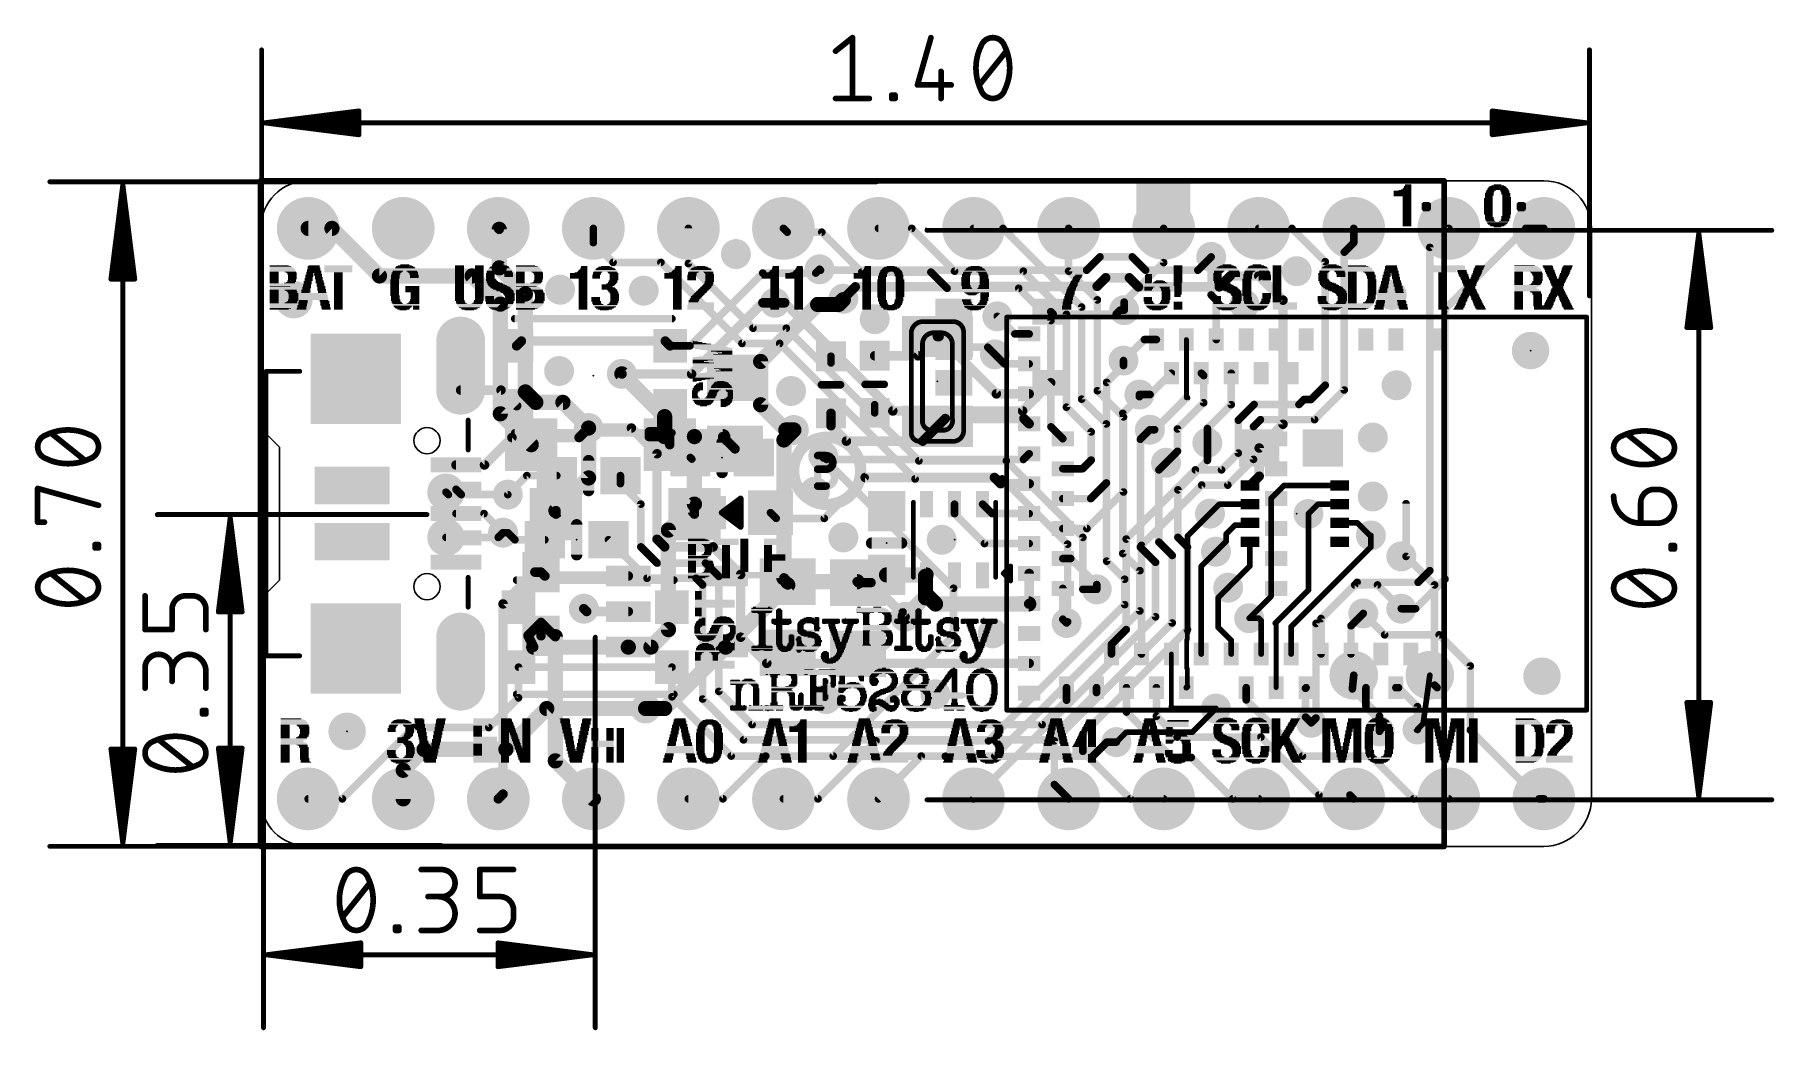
# Model space of a CAD drawing. Extents: x -6 to 40.4, y -4.9 to 21.7.
import ezdxf

# ---------------------------------------------------------------- set-up
doc = ezdxf.new("R2010")
doc.units = 0
for name, color, linetype in [('1', 12, 'CONTINUOUS'), ('16', 5, 'CONTINUOUS'), ('17', 110, 'CONTINUOUS'), ('18', 110, 'CONTINUOUS'), ('20', 4, 'CONTINUOUS'), ('200', 132, 'CONTINUOUS'), ('21', 40, 'CONTINUOUS'), ('23', 40, 'CONTINUOUS'), ('47', 253, 'CONTINUOUS')]:
    doc.layers.add(name, color=color, linetype=linetype)

# ---------------------------------------------------------------- blocks, each defined once
blk = doc.blocks.new('RECT')
blk.add_solid([(-0.5, -0.5), (0.5, -0.5), (-0.5, 0.5), (0.5, 0.5)])
blk = doc.blocks.new('PIE')
at = {"const_width": 0.5}
blk.add_lwpolyline([(0, -0.25, 1), (0, 0.25, 1), (0, -0.25)], format="xyb", dxfattribs=at)
blk = doc.blocks.new('ROUNDP')
at = {"const_width": 0.5}
blk.add_lwpolyline([(0, -0.25, 1), (0, 0.25, 1), (0, -0.25)], format="xyb", dxfattribs=at)
blk = doc.blocks.new('OFFSETP100')
at = {"const_width": 1}
blk.add_lwpolyline([(0, 0), (1, 0)], dxfattribs=at)
at = {"const_width": 0.5}
for points in [[(0, 0.25, 1), (0, -0.25)], [(1, -0.25, 1), (1, 0.25)]]:
    blk.add_lwpolyline(points, format="xyb", dxfattribs=at)
blk = doc.blocks.new('SQUAREP')
blk.add_solid([(-0.5, -0.5), (0.5, -0.5), (-0.5, 0.5), (0.5, 0.5)])
blk = doc.blocks.new('ROUNDV')
at = {"const_width": 0.5}
blk.add_lwpolyline([(0, -0.25, 1), (0, 0.25, 1), (0, -0.25)], format="xyb", dxfattribs=at)

msp = doc.modelspace()

# ---------------------------------------------------------------- linework, layer by layer
at = {"layer": '1'}
for points, const_width in [([(31.623, 17.78), (0, 17.78)], 0.1524), ([(0, 17.78), (0, 0)], 0.1524), ([(31.623, 0), (31.623, 17.78)], 0.1524), ([(14.0716, 16.4084), (13.97, 16.51)], 0.2032), ([(14.9952, 16.4084), (14.0716, 16.4084)], 0.2032), ([(16.0619, 15.3416), (14.9952, 16.4084)], 0.2032), ([(17.399, 16.51), (16.51, 16.51)], 0.2032), ([(18.542, 15.367), (17.399, 16.51)], 0.2032), ([(19.05, 16.51), (19.8374, 16.51)], 0.2032), ([(19.8374, 16.51), (21.9389, 14.4085)], 0.2032), ([(21.59, 16.51), (21.59, 15.367)], 0.2032), ([(24.13, 16.51), (24.13, 15.5956)], 0.2032), ([(27.559, 16.51), (26.67, 16.51)], 0.2032), ([(28.448, 15.621), (27.559, 16.51)], 0.2032), ([(29.21, 16.129), (29.21, 16.51)], 0.2032), ([(25.4, 15.748), (25.4, 14.732)], 0.2032), ([(29.21, 16.129), (28.956, 15.875)], 0.2032), ([(28.956, 12.192), (28.956, 15.875)], 0.2032), ([(13.4166, 15.3162), (11.4734, 13.373)], 0.2032), ([(14.8336, 15.3162), (13.4166, 15.3162)], 0.2032), ([(14.9352, 15.4178), (14.8336, 15.3162)], 0.2032), ([(17.9099, 15.3416), (16.0619, 15.3416)], 0.2032), ([(18.3417, 14.9098), (17.9099, 15.3416)], 0.2032), ([(20.3803, 15.367), (18.542, 15.367)], 0.2032), ([(21.5325, 14.2148), (20.3803, 15.367)], 0.2032), ([(21.59, 15.367), (22.358, 14.599)], 0.2032), ([(24.13, 15.5956), (23.0759, 14.5415)], 0.2032), ([(28.448, 12.319), (28.448, 15.621)], 0.2032), ([(20.2565, 14.9098), (18.3417, 14.9098)], 0.2032), ([(21.1185, 14.0478), (20.2565, 14.9098)], 0.2032), ([(13.4205, 14.5225), (11.5163, 12.6182)], 0.254), ([(14.8844, 14.478), (13.3604, 12.954)], 0.4064), ([(13.7414, 14.5225), (13.4205, 14.5225)], 0.254), ([(15.4432, 14.478), (14.8844, 14.478)], 0.4064), ([(15.5702, 14.605), (15.4432, 14.478)], 0.4064), ([(15.5702, 14.6304), (15.5702, 14.605)], 0.254), ([(21.9389, 14.4085), (21.9389, 11.9476)], 0.2032), ([(22.358, 14.599), (22.358, 12.1733)], 0.2032), ([(23.0759, 14.5415), (23.0759, 14.3256)], 0.2032), ([(25.536, 14.596), (25.4, 14.732)], 0.2032), ([(25.536, 13.54), (25.536, 14.596)], 0.2032), ([(20.1555, 13.69), (19.685, 14.1605)], 0.2032), ([(21.1185, 14.0478), (21.1185, 11.2075)], 0.2032), ([(21.5325, 11.7347), (21.5325, 14.2148)], 0.2032), ([(6.84, 13.373), (6.967, 13.5)], 0.254), ([(10.813, 13.5), (6.967, 13.5)], 0.254), ([(10.813, 13.5), (10.94, 13.373)], 0.254), ([(18.0848, 13.6206), (17.5706, 13.1064)], 0.254), ([(18.1294, 13.6206), (18.0848, 13.6206)], 0.254), ([(19.66, 12.09), (18.1294, 13.6206)], 0.254), ([(20.536, 13.69), (20.1555, 13.69)], 0.2032), ([(23.6175, 13.54), (23.0569, 12.9794)], 0.2032), ([(23.6175, 13.54), (23.936, 13.54)], 0.2032), ([(24.7396, 13.5364), (24.736, 13.54)], 0.127), ([(24.7396, 11.9823), (24.7396, 13.5364)], 0.127), ([(10.94, 13.373), (11.4734, 13.373)], 0.2032), ([(13.3604, 12.954), (13.3604, 11.7983)], 0.4064), ([(15.24, 12.9159), (15.24, 13.0937)], 0.2032), ([(17.5706, 13.1064), (16.4084, 13.1064)], 0.254), ([(19.876, 12.89), (19.6215, 13.1445)], 0.2032), ([(9.6576, 12.6182), (9.652, 12.6238)], 0.254), ([(11.5163, 12.6182), (9.6576, 12.6182)], 0.254), ([(20.536, 12.89), (19.876, 12.89)], 0.2032), ([(23.7676, 12.0716), (24.336, 12.64)], 0.2032), ([(25.136, 12.64), (25.1995, 12.5765)], 0.2032), ([(25.1995, 12.5765), (25.1995, 11.8518)], 0.2032), ([(25.936, 11.8009), (25.936, 12.64)], 0.2032), ([(6.423, 12.19), (5.345, 12.19)], 0.254), ([(6.84, 11.773), (6.423, 12.19)], 0.254), ([(20.536, 12.09), (19.66, 12.09)], 0.254), ([(22.358, 12.1733), (23.0569, 11.4745)], 0.2032), ([(23.482, 12.0716), (23.7676, 12.0716)], 0.2032), ([(28.448, 12.319), (28.067, 11.938)], 0.2032), ([(28.1642, 11.4002), (28.956, 12.192)], 0.2032), ([(14.0335, 11.1252), (13.3604, 11.7983)], 0.4064), ([(15.24, 11.5697), (15.24, 11.2395)], 0.254), ([(16.4084, 11.5824), (16.4084, 11.7983)], 0.2032), ([(22.1933, 11.0739), (21.5325, 11.7347)], 0.2032), ([(21.9389, 11.9476), (22.5997, 11.2869)], 0.2032), ([(24.7396, 11.9823), (23.8887, 11.1314)], 0.2032), ([(25.1995, 11.8518), (24.4983, 11.1506)], 0.2032), ([(25.936, 11.8009), (25.2984, 11.1633)], 0.2032), ([(26.5468, 11.8066), (26.1248, 11.3846)], 0.2032), ([(27.7451, 11.8066), (26.5468, 11.8066)], 0.2032), ([(27.8765, 11.938), (27.7451, 11.8066)], 0.2032), ([(28.067, 11.938), (27.8765, 11.938)], 0.2032), ([(8.763, 11.176), (8.509, 10.922)], 0.254), ([(9.906, 11.176), (8.763, 11.176)], 0.254), ([(10.5918, 10.4902), (9.906, 11.176)], 0.254), ([(14.2494, 11.1252), (14.0335, 11.1252)], 0.4064), ([(15.6526, 10.8269), (15.24, 11.2395)], 0.254), ([(18.0848, 11.2206), (17.6911, 10.8269)], 0.254), ([(18.2942, 11.43), (18.0848, 11.2206)], 0.254), ([(20.396, 11.43), (18.2942, 11.43)], 0.254), ([(20.536, 11.29), (20.396, 11.43)], 0.254), ([(21.436, 10.89), (21.1185, 11.2075)], 0.2032), ([(22.1933, 10.3187), (22.1933, 11.0739)], 0.2032), ([(22.5997, 11.2869), (22.5997, 9.7092)], 0.2032), ([(23.0569, 11.4745), (23.0569, 9.4679)], 0.2032), ([(23.7617, 11.1314), (23.8887, 11.1314)], 0.2032), ([(24.4983, 11.1506), (24.4983, 10.5537)], 0.2032), ([(25.2984, 11.1633), (25.2984, 10.7823)], 0.2032), ([(26.1248, 11.3846), (26.1248, 10.507)], 0.2032), ([(26.7152, 11.4002), (26.5312, 11.2163)], 0.2032), ([(26.5312, 11.2163), (26.5312, 10.3387)], 0.2032), ([(26.7152, 11.4002), (28.1642, 11.4002)], 0.2032), ([(5.982, 10.19), (6.714, 10.922)], 0.254), ([(8.509, 10.922), (6.714, 10.922)], 0.254), ([(17.6911, 10.8269), (15.6526, 10.8269)], 0.254), ([(5.22, 10.19), (5.982, 10.19)], 0.254), ([(10.5918, 10.4902), (10.5918, 8.2042)], 0.254), ([(11.4817, 10.3886), (11.523, 10.3473)], 0.2032), ([(11.523, 10.3473), (11.523, 8.9154)], 0.2032), ([(15.0368, 10.4267), (15.1259, 10.3376)], 0.2032), ([(20.3836, 10.3376), (15.1259, 10.3376)], 0.2032), ([(20.536, 10.49), (20.3836, 10.3376)], 0.2032), ([(21.9645, 10.09), (22.1933, 10.3187)], 0.2032), ([(24.4983, 10.5537), (24.1935, 10.2489)], 0.2032), ([(26.1248, 10.507), (25.6762, 10.0584)], 0.2032), ([(26.5312, 10.3387), (25.8445, 9.652)], 0.2032), ([(7.112, 9.906), (6.604, 9.398)], 0.2032), ([(7.913, 9.906), (7.112, 9.906)], 0.2032), ([(9.613, 9.906), (9.613, 9.691)], 0.2032), ([(10.16, 9.144), (9.613, 9.691)], 0.2032), ([(16.1535, 9.8552), (15.0613, 8.763)], 0.2032), ([(19.6088, 9.8552), (16.1535, 9.8552)], 0.254), ([(19.774, 9.69), (19.6088, 9.8552)], 0.254), ([(20.536, 9.69), (19.774, 9.69)], 0.254), ([(21.436, 10.09), (21.9645, 10.09)], 0.2032), ([(22.5997, 9.7092), (22.1805, 9.29)], 0.2032), ([(24.9777, 10.0584), (23.1296, 8.2103)], 0.2032), ([(25.6762, 10.0584), (24.9777, 10.0584)], 0.2032), ([(5.22, 9.54), (5.362, 9.398)], 0.2032), ([(6.604, 9.398), (5.362, 9.398)], 0.2032), ([(22.1805, 9.29), (21.436, 9.29)], 0.2032), ([(23.0569, 9.4679), (22.079, 8.49)], 0.2032), ([(25.146, 9.652), (23.536, 8.042)], 0.2032), ([(25.8445, 9.652), (25.146, 9.652)], 0.2032), ([(5.22, 8.89), (5.969, 8.89)], 0.2032), ([(5.969, 8.89), (6.477, 8.382)], 0.2032), ([(10.16, 9.144), (10.16, 8.001)], 0.2032), ([(13.7754, 8.763), (13.623, 8.9154)], 0.2032), ([(15.0613, 8.763), (13.7754, 8.763)], 0.2032), ([(18.542, 8.89), (18.542, 9.1415)], 0.2032), ([(19.342, 8.09), (18.542, 8.89)], 0.2032), ([(19.5435, 8.89), (19.292, 9.1415)], 0.2032), ([(20.536, 8.89), (19.5435, 8.89)], 0.2032), ([(25.3682, 8.89), (24.765, 8.2867)], 0.1524), ([(27.9996, 8.8808), (27.9996, 6.8487)], 0.1524), ([(30.607, 9.1558), (30.607, 7.747)], 0.2032), ([(6.477, 8.382), (6.604, 8.382)], 0.2032), ([(6.7945, 8.1915), (6.604, 8.382)], 0.2032), ([(22.079, 8.49), (21.436, 8.49)], 0.2032), ([(29.6672, 8.3058), (29.6672, 8.001)], 0.1524), ([(7.5955, 8.1915), (6.7945, 8.1915)], 0.2032), ([(10.3242, 7.1628), (9.2955, 8.1915)], 0.2032), ([(10.5918, 7.5692), (10.16, 8.001)], 0.2032), ([(10.795, 8.001), (10.5918, 8.2042)], 0.254), ([(12.0904, 8.001), (10.795, 8.001)], 0.254), ([(12.827, 7.2644), (12.0904, 8.001)], 0.254), ([(20.536, 8.09), (19.342, 8.09)], 0.2032), ([(23.1296, 5.7917), (23.1296, 8.2103)], 0.2032), ([(23.536, 8.042), (23.536, 5.14)], 0.2032), ([(24.765, 5.711), (24.765, 8.2867)], 0.1524), ([(25.527, 7.874), (25.136, 7.483)], 0.1524), ([(29.6672, 8.001), (27.536, 5.8698)], 0.1524), ([(11.8865, 7.5692), (10.5918, 7.5692)], 0.2032), ([(11.8865, 7.5692), (12.2428, 7.2129)], 0.2032), ([(16.7259, 7.2526), (17.7809, 7.2526)], 0.4064), ([(21.436, 7.69), (21.647, 7.69)], 0.2032), ([(22.3424, 6.9946), (21.647, 7.69)], 0.2032), ([(25.136, 7.483), (25.136, 5.14)], 0.1524), ([(31.369, 6.985), (30.607, 7.747)], 0.2032), ([(11.6332, 7.1628), (10.3242, 7.1628)], 0.2032), ([(11.811, 6.985), (11.6332, 7.1628)], 0.2032), ([(11.811, 6.985), (11.811, 3.937)], 0.2032), ([(12.2428, 7.2129), (12.2428, 4.1402)], 0.2032), ([(12.827, 7.2644), (12.827, 5.588)], 0.254), ([(17.7666, 7.2161), (17.7666, 6.6421)], 0.4064), ([(17.792, 7.2415), (17.7666, 7.2161)], 0.254), ([(17.7809, 7.2526), (17.792, 7.2415)], 0.254), ([(17.792, 7.2415), (17.792, 6.719)], 0.254), ([(20.536, 7.29), (20.536, 6.49)], 0.254), ([(21.436, 6.89), (21.436, 6.0689)], 0.2032), ([(22.3424, 6.8676), (22.3424, 6.9946)], 0.2032), ([(25.8546, 6.9114), (25.5842, 6.641)], 0.1524), ([(29.2354, 6.985), (28.336, 6.0856)], 0.2032), ([(29.845, 6.985), (29.2354, 6.985)], 0.2032), ([(30.48, 6.35), (29.845, 6.985)], 0.2032), ([(31.369, 4.307), (31.369, 6.985)], 0.2032), ([(17.2212, 6.1341), (17.7292, 6.6421)], 0.4064), ([(18.034, 6.477), (17.792, 6.719)], 0.4064), ([(17.7666, 6.6421), (17.7292, 6.6421)], 0.254), ([(18.034, 6.477), (20.523, 6.477)], 0.4064), ([(20.523, 6.477), (20.536, 6.49)], 0.254), ([(25.5842, 6.641), (25.5842, 5.8566)], 0.1524), ([(27.1138, 5.963), (27.9996, 6.8487)], 0.1524), ([(21.5358, 5.9691), (21.436, 6.0689)], 0.2032), ([(26.669, 6.096), (26.416, 6.096)], 0.1524), ([(26.736, 6.029), (26.669, 6.096)], 0.1524), ([(26.736, 5.14), (26.736, 6.029)], 0.1524), ([(28.336, 5.14), (28.336, 6.0856)], 0.2032), ([(29.464, 6.223), (29.136, 5.895)], 0.2032), ([(13.525, 4.89), (12.827, 5.588)], 0.254), ([(23.1296, 5.7917), (22.736, 5.3981)], 0.2032), ([(24.7455, 5.5189), (24.765, 5.5384)], 0.127), ([(24.7455, 4.7611), (24.7455, 5.5189)], 0.127), ([(24.765, 5.5384), (24.765, 5.711)], 0.127), ([(25.936, 5.5048), (25.5842, 5.8566)], 0.1524), ([(25.936, 5.14), (25.936, 5.5048)], 0.1524), ([(27.136, 5.9408), (27.1138, 5.963)], 0.127), ([(27.136, 4.24), (27.136, 5.9408)], 0.127), ([(27.536, 5.14), (27.536, 5.8698)], 0.1524), ([(29.136, 5.14), (29.136, 5.895)], 0.2032), ([(22.736, 5.14), (22.736, 5.3981)], 0.2032), ([(24.336, 5.14), (24.336, 3.731)], 0.127), ([(6.8908, 4.788), (10.9908, 4.788)], 0.2032), ([(6.8908, 3.9698), (6.8908, 4.788)], 0.2032), ([(10.9908, 4.788), (10.9908, 3.9952)], 0.2032), ([(20.536, 4.89), (13.525, 4.89)], 0.254), ([(24.765, 4.7416), (24.7455, 4.7611)], 0.127), ([(24.765, 4.269), (24.765, 4.7416)], 0.127), ([(13.1318, 3.2512), (12.2428, 4.1402)], 0.2032), ([(21.0719, 2.8448), (22.336, 4.109)], 0.2032), ([(21.536, 4.24), (21.536, 3.905)], 0.2032), ([(22.336, 4.109), (22.336, 4.24)], 0.2032), ([(23.136, 4.24), (23.136, 3.5889)], 0.2032), ([(23.936, 4.24), (23.936, 3.4767)], 0.2032), ([(24.765, 4.269), (24.736, 4.24)], 0.1524), ([(26.336, 4.24), (26.336, 3.9145)], 0.2032), ([(27.936, 4.24), (27.92, 4.224)], 0.2032), ([(27.92, 4.224), (27.92, 3.4544)], 0.2032), ([(29.536, 4.24), (29.536, 3.732)], 0.2032), ([(30.336, 4.24), (30.4056, 4.24)], 0.2032), ([(30.9118, 3.7338), (30.4056, 4.24)], 0.2032), ([(31.436, 4.24), (31.369, 4.307)], 0.2032), ([(6.096, 3.175), (6.8908, 3.9698)], 0.2032), ([(6.5532, 2.5908), (7.6454, 3.683)], 0.4064), ([(10.287, 3.683), (7.6454, 3.683)], 0.4064), ([(10.9908, 3.9952), (12.573, 2.413)], 0.2032), ([(11.811, 3.937), (12.9032, 2.8448)], 0.2032), ([(20.8823, 3.2512), (21.536, 3.905)], 0.2032), ([(24.336, 3.731), (24.384, 3.683)], 0.1524), ([(24.384, 3.683), (25.527, 3.683)], 0.1524), ([(27.8375, 2.413), (26.336, 3.9145)], 0.2032), ([(30.0052, 3.2628), (29.536, 3.732)], 0.2032), ([(30.9118, 3.1242), (30.9118, 3.7338)], 0.2032), ([(4.0894, 3.175), (2.1844, 1.27)], 0.2032), ([(6.096, 3.175), (4.0894, 3.175)], 0.2032), ([(20.8823, 3.2512), (13.1318, 3.2512)], 0.2032), ([(24.3479, 2.3769), (23.136, 3.5889)], 0.2032), ([(23.936, 3.4767), (24.4917, 2.921)], 0.2032), ([(27.92, 3.4544), (28.0724, 3.302)], 0.2032), ([(29.8992, 3.0734), (30.0052, 3.2628)], 0.2032), ([(4.3688, 2.5908), (3.81, 2.032)], 0.4064), ([(4.3688, 2.5908), (6.5532, 2.5908)], 0.4064), ([(21.0719, 2.8448), (12.9032, 2.8448)], 0.2032), ([(22.6135, 2.7865), (22.2325, 2.4055)], 0.2032), ([(22.8675, 2.7865), (22.6135, 2.7865)], 0.2032), ([(26.7303, 2.921), (24.4917, 2.921)], 0.2032), ([(28.2797, 1.3716), (26.7303, 2.921)], 0.2032), ([(18.288, 2.413), (12.573, 2.413)], 0.2032), ([(22.2325, 2.4055), (18.2955, 2.4055)], 0.2032), ([(18.2955, 2.4055), (18.288, 2.413)], 0.1524), ([(24.868, 2.3769), (24.3479, 2.3769)], 0.2032), ([(24.868, 2.3769), (25.9749, 1.27)], 0.2032), ([(29.6672, 2.413), (27.8375, 2.413)], 0.2032), ([(30.8102, 1.27), (29.6672, 2.413)], 0.2032), ([(3.81, 1.27), (3.81, 2.032)], 0.4064), ([(29.1084, 1.3716), (28.2797, 1.3716)], 0.2032), ([(29.1084, 1.3716), (29.21, 1.27)], 0.2032), ([(1.27, 1.27), (2.1844, 1.27)], 0.2032), ([(25.9749, 1.27), (26.67, 1.27)], 0.2032), ([(30.8102, 1.27), (31.75, 1.27)], 0.2032), ([(0, 0), (31.623, 0)], 0.1524)]:
    msp.add_lwpolyline(points, dxfattribs=dict(at, const_width=const_width))
for points, const_width in [([(0, 17.8181, 1), (0, 17.7419)], 0.0762), ([(0.0381, 17.78, 1), (-0.0381, 17.78)], 0.0762), ([(31.6611, 17.78, 1), (31.5849, 17.78)], 0.0762), ([(31.623, 17.7419, 1), (31.623, 17.8181)], 0.0762), ([(14.0059, 16.5459, 1), (13.9341, 16.4741)], 0.1016), ([(14.0716, 16.4592, 1), (14.0716, 16.3576)], 0.1016), ([(14.0357, 16.3725, 1), (14.1075, 16.4443)], 0.1016), ([(15.0311, 16.4443, 1), (14.9592, 16.3725)], 0.1016), ([(14.9952, 16.3576, 1), (14.9952, 16.4592)], 0.1016), ([(16.51, 16.5608, 1), (16.51, 16.4592)], 0.1016), ([(17.4349, 16.5459, 1), (17.3631, 16.4741)], 0.1016), ([(17.399, 16.4592, 1), (17.399, 16.5608)], 0.1016), ([(19.05, 16.5608, 1), (19.05, 16.4592)], 0.1016), ([(19.8733, 16.5459, 1), (19.8015, 16.4741)], 0.1016), ([(19.8374, 16.4592, 1), (19.8374, 16.5608)], 0.1016), ([(21.6408, 16.51, 1), (21.5392, 16.51)], 0.1016), ([(24.1808, 16.51, 1), (24.0792, 16.51)], 0.1016), ([(26.67, 16.5608, 1), (26.67, 16.4592)], 0.1016), ([(27.5949, 16.5459, 1), (27.5231, 16.4741)], 0.1016), ([(27.559, 16.4592, 1), (27.559, 16.5608)], 0.1016), ([(29.2608, 16.51, 1), (29.1592, 16.51)], 0.1016), ([(25.4508, 15.748, 1), (25.3492, 15.748)], 0.1016), ([(29.0068, 15.875, 1), (28.9052, 15.875)], 0.1016), ([(28.9201, 15.9109, 1), (28.9919, 15.8391)], 0.1016), ([(29.1592, 16.129, 1), (29.2608, 16.129)], 0.1016), ([(29.2459, 16.0931, 1), (29.1741, 16.1649)], 0.1016), ([(13.4166, 15.367, 1), (13.4166, 15.2654)], 0.1016), ([(13.4525, 15.2803, 1), (13.3807, 15.3521)], 0.1016), ([(14.7977, 15.3521, 1), (14.8695, 15.2803)], 0.1016), ([(14.8336, 15.2654, 1), (14.8336, 15.367)], 0.1016), ([(14.9711, 15.3819, 1), (14.8993, 15.4537)], 0.1016), ([(16.0619, 15.3924, 1), (16.0619, 15.2908)], 0.1016), ([(16.026, 15.3057, 1), (16.0979, 15.3775)], 0.1016), ([(17.9458, 15.3775, 1), (17.874, 15.3057)], 0.1016), ([(17.9099, 15.2908, 1), (17.9099, 15.3924)], 0.1016), ([(18.542, 15.4178, 1), (18.542, 15.3162)], 0.1016), ([(18.5061, 15.3311, 1), (18.5779, 15.4029)], 0.1016), ([(20.4162, 15.4029, 1), (20.3443, 15.3311)], 0.1016), ([(20.3803, 15.3162, 1), (20.3803, 15.4178)], 0.1016), ([(21.6259, 15.4029, 1), (21.5541, 15.3311)], 0.1016), ([(21.5392, 15.367, 1), (21.6408, 15.367)], 0.1016), ([(24.0792, 15.5956, 1), (24.1808, 15.5956)], 0.1016), ([(24.1659, 15.5597, 1), (24.0941, 15.6315)], 0.1016), ([(28.4988, 15.621, 1), (28.3972, 15.621)], 0.1016), ([(28.4121, 15.5851, 1), (28.4839, 15.6569)], 0.1016), ([(18.3417, 14.9606, 1), (18.3417, 14.859)], 0.1016), ([(18.3058, 14.8739, 1), (18.3776, 14.9457)], 0.1016), ([(20.2924, 14.9457, 1), (20.2206, 14.8739)], 0.1016), ([(20.2565, 14.859, 1), (20.2565, 14.9606)], 0.1016), ([(13.4205, 14.586, 1), (13.4205, 14.459)], 0.127), ([(13.4654, 14.4775, 1), (13.3756, 14.5674)], 0.127), ([(13.7414, 14.459, 1), (13.7414, 14.586)], 0.127), ([(14.8844, 14.5796, 1), (14.8844, 14.3764)], 0.2032), ([(14.9562, 14.4062, 1), (14.8126, 14.5498)], 0.2032), ([(15.3714, 14.5498, 1), (15.515, 14.4062)], 0.2032), ([(15.4432, 14.3764, 1), (15.4432, 14.5796)], 0.2032), ([(15.642, 14.5332, 1), (15.4984, 14.6768)], 0.2032), ([(15.6337, 14.6304, 1), (15.5067, 14.6304)], 0.127), ([(15.5067, 14.605, 1), (15.6337, 14.605)], 0.127), ([(21.9897, 14.4085, 1), (21.8881, 14.4085)], 0.1016), ([(21.903, 14.3726, 1), (21.9748, 14.4444)], 0.1016), ([(22.4088, 14.599, 1), (22.3072, 14.599)], 0.1016), ([(22.3221, 14.5631, 1), (22.3939, 14.6349)], 0.1016), ([(23.1267, 14.5415, 1), (23.0251, 14.5415)], 0.1016), ([(23.04, 14.5774, 1), (23.1118, 14.5056)], 0.1016), ([(25.4359, 14.7679, 1), (25.3641, 14.6961)], 0.1016), ([(25.3492, 14.732, 1), (25.4508, 14.732)], 0.1016), ([(25.5868, 14.596, 1), (25.4852, 14.596)], 0.1016), ([(25.5001, 14.5601, 1), (25.5719, 14.6319)], 0.1016), ([(19.7209, 14.1964, 1), (19.6491, 14.1246)], 0.1016), ([(21.1693, 14.0478, 1), (21.0677, 14.0478)], 0.1016), ([(21.0826, 14.0119, 1), (21.1544, 14.0837)], 0.1016), ([(21.5833, 14.2148, 1), (21.4817, 14.2148)], 0.1016), ([(21.4966, 14.1788, 1), (21.5684, 14.2507)], 0.1016), ([(23.0251, 14.3256, 1), (23.1267, 14.3256)], 0.1016), ([(6.7951, 13.4179, 1), (6.8849, 13.3281)], 0.127), ([(6.967, 13.5635, 1), (6.967, 13.4365)], 0.127), ([(7.0119, 13.4551, 1), (6.9221, 13.5449)], 0.127), ([(10.8579, 13.5449, 1), (10.7681, 13.4551)], 0.127), ([(10.813, 13.4365, 1), (10.813, 13.5635)], 0.127), ([(10.8951, 13.3281, 1), (10.9849, 13.4179)], 0.127), ([(18.0848, 13.6841, 1), (18.0848, 13.5571)], 0.127), ([(18.1297, 13.5757, 1), (18.0399, 13.6655)], 0.127), ([(18.1743, 13.6655, 1), (18.0845, 13.5757)], 0.127), ([(18.1294, 13.5571, 1), (18.1294, 13.6841)], 0.127), ([(20.1555, 13.7408, 1), (20.1555, 13.6392)], 0.1016), ([(20.1196, 13.6541, 1), (20.1914, 13.7259)], 0.1016), ([(20.536, 13.6392, 1), (20.536, 13.7408)], 0.1016), ([(23.6175, 13.5908, 1), (23.6175, 13.4892)], 0.1016), ([(23.6534, 13.5041, 1), (23.5815, 13.5759)], 0.1016), ([(23.936, 13.4892, 1), (23.936, 13.5908)], 0.1016), ([(24.7585, 13.5625, 1), (24.7135, 13.5175)], 0.0635), ([(24.7714, 13.5364, 1), (24.7079, 13.5364)], 0.0635), ([(24.7171, 13.5139, 1), (24.7621, 13.5589)], 0.0635), ([(25.4852, 13.54, 1), (25.5868, 13.54)], 0.1016), ([(10.94, 13.4238, 1), (10.94, 13.3222)], 0.1016), ([(11.4375, 13.4089, 1), (11.5093, 13.3371)], 0.1016), ([(11.4734, 13.3222, 1), (11.4734, 13.4238)], 0.1016), ([(13.462, 12.954, 1), (13.2588, 12.954)], 0.2032), ([(13.2886, 13.0258, 1), (13.4322, 12.8822)], 0.2032), ([(15.2908, 13.0937, 1), (15.1892, 13.0937)], 0.1016), ([(16.4084, 13.1699, 1), (16.4084, 13.0429)], 0.127), ([(17.5257, 13.1513, 1), (17.6155, 13.0615)], 0.127), ([(17.5706, 13.0429, 1), (17.5706, 13.1699)], 0.127), ([(19.6574, 13.1804, 1), (19.5856, 13.1086)], 0.1016), ([(23.0209, 13.0153, 1), (23.0928, 12.9435)], 0.1016), ([(9.6969, 12.6687, 1), (9.6071, 12.5789)], 0.127), ([(9.6576, 12.6817, 1), (9.6576, 12.5547)], 0.127), ([(9.6127, 12.5733, 1), (9.7025, 12.6631)], 0.127), ([(11.4713, 12.6631, 1), (11.5612, 12.5733)], 0.127), ([(11.5163, 12.5547, 1), (11.5163, 12.6817)], 0.127), ([(15.1892, 12.9159, 1), (15.2908, 12.9159)], 0.1016), ([(19.876, 12.9408, 1), (19.876, 12.8392)], 0.1016), ([(19.8401, 12.8541, 1), (19.9119, 12.9259)], 0.1016), ([(20.536, 12.8392, 1), (20.536, 12.9408)], 0.1016), ([(24.3719, 12.6041, 1), (24.3001, 12.6759)], 0.1016), ([(25.1719, 12.6759, 1), (25.1001, 12.6041)], 0.1016), ([(25.2503, 12.5765, 1), (25.1487, 12.5765)], 0.1016), ([(25.1636, 12.5406, 1), (25.2354, 12.6124)], 0.1016), ([(25.9868, 12.64, 1), (25.8852, 12.64)], 0.1016), ([(5.345, 12.2535, 1), (5.345, 12.1265)], 0.127), ([(6.4679, 12.2349, 1), (6.3781, 12.1451)], 0.127), ([(6.423, 12.1265, 1), (6.423, 12.2535)], 0.127), ([(19.66, 12.1535, 1), (19.66, 12.0265)], 0.127), ([(19.6151, 12.0451, 1), (19.7049, 12.1349)], 0.127), ([(20.536, 12.0265, 1), (20.536, 12.1535)], 0.127), ([(22.3939, 12.2092, 1), (22.3221, 12.1374)], 0.1016), ([(22.3072, 12.1733, 1), (22.4088, 12.1733)], 0.1016), ([(23.482, 12.1224, 1), (23.482, 12.0208)], 0.1016), ([(23.7316, 12.1075, 1), (23.8035, 12.0356)], 0.1016), ([(23.7676, 12.0208, 1), (23.7676, 12.1224)], 0.1016), ([(28.3972, 12.319, 1), (28.4988, 12.319)], 0.1016), ([(28.4839, 12.2831, 1), (28.4121, 12.3549)], 0.1016), ([(28.9052, 12.192, 1), (29.0068, 12.192)], 0.1016), ([(28.9919, 12.1561, 1), (28.9201, 12.2279)], 0.1016), ([(6.7951, 11.7281, 1), (6.8849, 11.8179)], 0.127), ([(13.2588, 11.7983, 1), (13.462, 11.7983)], 0.2032), ([(13.4322, 11.8701, 1), (13.2886, 11.7265)], 0.2032), ([(15.3035, 11.5697, 1), (15.1765, 11.5697)], 0.127), ([(16.4592, 11.7983, 1), (16.3576, 11.7983)], 0.1016), ([(16.3576, 11.5824, 1), (16.4592, 11.5824)], 0.1016), ([(21.5684, 11.7706, 1), (21.4966, 11.6987)], 0.1016), ([(21.4817, 11.7347, 1), (21.5833, 11.7347)], 0.1016), ([(21.9748, 11.9835, 1), (21.903, 11.9117)], 0.1016), ([(21.8881, 11.9476, 1), (21.9897, 11.9476)], 0.1016), ([(24.7755, 11.9464, 1), (24.7037, 12.0182)], 0.1016), ([(24.7079, 11.9823, 1), (24.7714, 11.9823)], 0.0635), ([(25.1487, 11.8518, 1), (25.2503, 11.8518)], 0.1016), ([(25.2354, 11.8159, 1), (25.1636, 11.8877)], 0.1016), ([(25.8852, 11.8009, 1), (25.9868, 11.8009)], 0.1016), ([(25.9719, 11.765, 1), (25.9001, 11.8368)], 0.1016), ([(26.5468, 11.8574, 1), (26.5468, 11.7558)], 0.1016), ([(26.5827, 11.7707, 1), (26.5109, 11.8425)], 0.1016), ([(27.7092, 11.8425, 1), (27.781, 11.7707)], 0.1016), ([(27.7451, 11.7558, 1), (27.7451, 11.8574)], 0.1016), ([(27.8765, 11.9888, 1), (27.8765, 11.8872)], 0.1016), ([(27.9124, 11.9021, 1), (27.8406, 11.9739)], 0.1016), ([(28.0311, 11.9739, 1), (28.1029, 11.9021)], 0.1016), ([(28.067, 11.8872, 1), (28.067, 11.9888)], 0.1016), ([(8.763, 11.2395, 1), (8.763, 11.1125)], 0.127), ([(8.8079, 11.1311, 1), (8.7181, 11.2209)], 0.127), ([(9.9509, 11.2209, 1), (9.8611, 11.1311)], 0.127), ([(9.906, 11.1125, 1), (9.906, 11.2395)], 0.127), ([(14.0335, 11.2268, 1), (14.0335, 11.0236)], 0.2032), ([(13.9617, 11.0534, 1), (14.1053, 11.197)], 0.2032), ([(14.2494, 11.0236, 1), (14.2494, 11.2268)], 0.2032), ([(15.2849, 11.2844, 1), (15.1951, 11.1946)], 0.127), ([(15.1765, 11.2395, 1), (15.3035, 11.2395)], 0.127), ([(18.0399, 11.2655, 1), (18.1297, 11.1757)], 0.127), ([(18.1297, 11.1757, 1), (18.0399, 11.2655)], 0.127), ([(18.2942, 11.4935, 1), (18.2942, 11.3665)], 0.127), ([(18.3391, 11.3851, 1), (18.2493, 11.4749)], 0.127), ([(20.4409, 11.4749, 1), (20.3511, 11.3851)], 0.127), ([(20.396, 11.3665, 1), (20.396, 11.4935)], 0.127), ([(20.4911, 11.2451, 1), (20.5809, 11.3349)], 0.127), ([(21.1544, 11.2434, 1), (21.0826, 11.1716)], 0.1016), ([(21.0677, 11.2075, 1), (21.1693, 11.2075)], 0.1016), ([(22.2441, 11.0739, 1), (22.1425, 11.0739)], 0.1016), ([(22.1573, 11.038, 1), (22.2292, 11.1098)], 0.1016), ([(22.6504, 11.2869, 1), (22.5489, 11.2869)], 0.1016), ([(22.5637, 11.251, 1), (22.6356, 11.3228)], 0.1016), ([(23.1076, 11.4745, 1), (23.0061, 11.4745)], 0.1016), ([(23.0209, 11.4385, 1), (23.0928, 11.5104)], 0.1016), ([(23.7617, 11.1822, 1), (23.7617, 11.0806)], 0.1016), ([(23.8528, 11.1673, 1), (23.9246, 11.0955)], 0.1016), ([(23.8887, 11.0806, 1), (23.8887, 11.1822)], 0.1016), ([(24.5491, 11.1506, 1), (24.4475, 11.1506)], 0.1016), ([(24.4624, 11.1865, 1), (24.5342, 11.1147)], 0.1016), ([(25.3492, 11.1633, 1), (25.2476, 11.1633)], 0.1016), ([(25.2625, 11.1992, 1), (25.3343, 11.1274)], 0.1016), ([(26.1756, 11.3846, 1), (26.074, 11.3846)], 0.1016), ([(26.0889, 11.4205, 1), (26.1607, 11.3487)], 0.1016), ([(26.582, 11.2163, 1), (26.4804, 11.2163)], 0.1016), ([(26.4953, 11.2522, 1), (26.5671, 11.1803)], 0.1016), ([(26.7152, 11.451, 1), (26.7152, 11.3494)], 0.1016), ([(26.7511, 11.3643, 1), (26.6792, 11.4361)], 0.1016), ([(28.1283, 11.4361, 1), (28.2001, 11.3643)], 0.1016), ([(28.1642, 11.3494, 1), (28.1642, 11.451)], 0.1016), ([(6.714, 10.9855, 1), (6.714, 10.8585)], 0.127), ([(6.7589, 10.8771, 1), (6.6691, 10.9669)], 0.127), ([(8.4641, 10.9669, 1), (8.5539, 10.8771)], 0.127), ([(8.509, 10.8585, 1), (8.509, 10.9855)], 0.127), ([(15.6526, 10.8904, 1), (15.6526, 10.7634)], 0.127), ([(15.6077, 10.782, 1), (15.6975, 10.8718)], 0.127), ([(17.6462, 10.8718, 1), (17.736, 10.782)], 0.127), ([(17.6911, 10.7634, 1), (17.6911, 10.8904)], 0.127), ([(21.4001, 10.8541, 1), (21.4719, 10.9259)], 0.1016), ([(25.2476, 10.7823, 1), (25.3492, 10.7823)], 0.1016), ([(5.22, 10.2535, 1), (5.22, 10.1265)], 0.127), ([(5.9371, 10.2349, 1), (6.0269, 10.1451)], 0.127), ([(5.982, 10.1265, 1), (5.982, 10.2535)], 0.127), ([(10.6553, 10.4902, 1), (10.5283, 10.4902)], 0.127), ([(10.5469, 10.4453, 1), (10.6367, 10.5351)], 0.127), ([(11.5176, 10.4245, 1), (11.4458, 10.3527)], 0.1016), ([(11.5738, 10.3473, 1), (11.4722, 10.3473)], 0.1016), ([(11.4871, 10.3114, 1), (11.5589, 10.3832)], 0.1016), ([(15.0727, 10.4626, 1), (15.0009, 10.3908)], 0.1016), ([(15.1259, 10.3884, 1), (15.1259, 10.2868)], 0.1016), ([(15.09, 10.3017, 1), (15.1618, 10.3735)], 0.1016), ([(20.3477, 10.3735, 1), (20.4195, 10.3017)], 0.1016), ([(20.3836, 10.2868, 1), (20.3836, 10.3884)], 0.1016), ([(20.5719, 10.4541, 1), (20.5001, 10.5259)], 0.1016), ([(22.1425, 10.3187, 1), (22.2441, 10.3187)], 0.1016), ([(22.2292, 10.2828, 1), (22.1573, 10.3547)], 0.1016), ([(24.1576, 10.2848, 1), (24.2294, 10.213)], 0.1016), ([(24.4475, 10.5537, 1), (24.5491, 10.5537)], 0.1016), ([(24.5342, 10.5178, 1), (24.4624, 10.5896)], 0.1016), ([(26.074, 10.507, 1), (26.1756, 10.507)], 0.1016), ([(26.1607, 10.4711, 1), (26.0889, 10.543)], 0.1016), ([(26.4804, 10.3387, 1), (26.582, 10.3387)], 0.1016), ([(26.5671, 10.3028, 1), (26.4953, 10.3746)], 0.1016), ([(7.112, 9.9568, 1), (7.112, 9.8552)], 0.1016), ([(7.1479, 9.8701, 1), (7.0761, 9.9419)], 0.1016), ([(7.913, 9.8552, 1), (7.913, 9.9568)], 0.1016), ([(9.6638, 9.906, 1), (9.5622, 9.906)], 0.1016), ([(9.6489, 9.7269, 1), (9.5771, 9.6551)], 0.1016), ([(16.1535, 9.9187, 1), (16.1535, 9.7917)], 0.127), ([(16.1894, 9.8193, 1), (16.1176, 9.8911)], 0.1016), ([(19.6537, 9.9001, 1), (19.5639, 9.8103)], 0.127), ([(19.6088, 9.7917, 1), (19.6088, 9.9187)], 0.127), ([(19.774, 9.7535, 1), (19.774, 9.6265)], 0.127), ([(19.7291, 9.6451, 1), (19.8189, 9.7349)], 0.127), ([(20.536, 9.6265, 1), (20.536, 9.7535)], 0.127), ([(21.436, 10.1408, 1), (21.436, 10.0392)], 0.1016), ([(21.9286, 10.1259, 1), (22.0004, 10.0541)], 0.1016), ([(21.9645, 10.0392, 1), (21.9645, 10.1408)], 0.1016), ([(22.6356, 9.6732, 1), (22.5637, 9.7451)], 0.1016), ([(24.9777, 10.1092, 1), (24.9777, 10.0076)], 0.1016), ([(25.0136, 10.0225, 1), (24.9417, 10.0943)], 0.1016), ([(25.6402, 10.0943, 1), (25.7121, 10.0225)], 0.1016), ([(25.6762, 10.0076, 1), (25.6762, 10.1092)], 0.1016), ([(5.2559, 9.5759, 1), (5.1841, 9.5041)], 0.1016), ([(5.362, 9.4488, 1), (5.362, 9.3472)], 0.1016), ([(5.3261, 9.3621, 1), (5.3979, 9.4339)], 0.1016), ([(6.5681, 9.4339, 1), (6.6399, 9.3621)], 0.1016), ([(6.604, 9.3472, 1), (6.604, 9.4488)], 0.1016), ([(9.5622, 9.691, 1), (9.6638, 9.691)], 0.1016), ([(21.436, 9.3408, 1), (21.436, 9.2392)], 0.1016), ([(22.1446, 9.3259, 1), (22.2164, 9.2541)], 0.1016), ([(22.1805, 9.2392, 1), (22.1805, 9.3408)], 0.1016), ([(22.5489, 9.7092, 1), (22.6504, 9.7092)], 0.1016), ([(23.0061, 9.4679, 1), (23.1076, 9.4679)], 0.1016), ([(23.0928, 9.4319, 1), (23.0209, 9.5038)], 0.1016), ([(25.146, 9.7028, 1), (25.146, 9.6012)], 0.1016), ([(25.1819, 9.6161, 1), (25.1101, 9.6879)], 0.1016), ([(25.8086, 9.6879, 1), (25.8804, 9.6161)], 0.1016), ([(25.8445, 9.6012, 1), (25.8445, 9.7028)], 0.1016), ([(5.22, 8.9408, 1), (5.22, 8.8392)], 0.1016), ([(6.0049, 8.9259, 1), (5.9331, 8.8541)], 0.1016), ([(5.969, 8.8392, 1), (5.969, 8.9408)], 0.1016), ([(10.2108, 9.144, 1), (10.1092, 9.144)], 0.1016), ([(10.1241, 9.1081, 1), (10.1959, 9.1799)], 0.1016), ([(11.4722, 8.9154, 1), (11.5738, 8.9154)], 0.1016), ([(13.6589, 8.9513, 1), (13.5871, 8.8795)], 0.1016), ([(13.7754, 8.8138, 1), (13.7754, 8.7122)], 0.1016), ([(13.7395, 8.7271, 1), (13.8113, 8.7989)], 0.1016), ([(15.0254, 8.7989, 1), (15.0972, 8.7271)], 0.1016), ([(15.0613, 8.7122, 1), (15.0613, 8.8138)], 0.1016), ([(18.5928, 9.1415, 1), (18.4912, 9.1415)], 0.1016), ([(18.5779, 8.9259, 1), (18.5061, 8.8541)], 0.1016), ([(18.4912, 8.89, 1), (18.5928, 8.89)], 0.1016), ([(19.3279, 9.1774, 1), (19.2561, 9.1056)], 0.1016), ([(19.5435, 8.9408, 1), (19.5435, 8.8392)], 0.1016), ([(19.5076, 8.8541, 1), (19.5794, 8.9259)], 0.1016), ([(20.536, 8.8392, 1), (20.536, 8.9408)], 0.1016), ([(25.3952, 8.8631, 1), (25.3413, 8.9169)], 0.0762), ([(28.0377, 8.8808, 1), (27.9615, 8.8808)], 0.0762), ([(30.6578, 9.1558, 1), (30.5562, 9.1558)], 0.1016), ([(6.477, 8.4328, 1), (6.477, 8.3312)], 0.1016), ([(6.4411, 8.3461, 1), (6.5129, 8.4179)], 0.1016), ([(6.6399, 8.4179, 1), (6.5681, 8.3461)], 0.1016), ([(6.604, 8.3312, 1), (6.604, 8.4328)], 0.1016), ([(21.436, 8.5408, 1), (21.436, 8.4392)], 0.1016), ([(22.0431, 8.5259, 1), (22.1149, 8.4541)], 0.1016), ([(22.079, 8.4392, 1), (22.079, 8.5408)], 0.1016), ([(29.7053, 8.3058, 1), (29.6291, 8.3058)], 0.0762), ([(6.7945, 8.2423, 1), (6.7945, 8.1407)], 0.1016), ([(6.7586, 8.1556, 1), (6.8304, 8.2274)], 0.1016), ([(7.5955, 8.1407, 1), (7.5955, 8.2423)], 0.1016), ([(9.3314, 8.2274, 1), (9.2596, 8.1556)], 0.1016), ([(10.1959, 8.0369, 1), (10.1241, 7.9651)], 0.1016), ([(10.1092, 8.001, 1), (10.2108, 8.001)], 0.1016), ([(10.6367, 8.2491, 1), (10.5469, 8.1593)], 0.127), ([(10.5283, 8.2042, 1), (10.6553, 8.2042)], 0.127), ([(10.795, 8.0645, 1), (10.795, 7.9375)], 0.127), ([(10.7501, 7.9561, 1), (10.8399, 8.0459)], 0.127), ([(12.1353, 8.0459, 1), (12.0455, 7.9561)], 0.127), ([(12.0904, 7.9375, 1), (12.0904, 8.0645)], 0.127), ([(19.342, 8.1408, 1), (19.342, 8.0392)], 0.1016), ([(19.3061, 8.0541, 1), (19.3779, 8.1259)], 0.1016), ([(20.536, 8.0392, 1), (20.536, 8.1408)], 0.1016), ([(23.1804, 8.2103, 1), (23.0788, 8.2103)], 0.1016), ([(23.0937, 8.2463, 1), (23.1655, 8.1744)], 0.1016), ([(23.5868, 8.042, 1), (23.4852, 8.042)], 0.1016), ([(23.5001, 8.0779, 1), (23.5719, 8.0061)], 0.1016), ([(24.8031, 8.2867, 1), (24.7269, 8.2867)], 0.0762), ([(24.7381, 8.3137, 1), (24.7919, 8.2598)], 0.0762), ([(25.5539, 7.8471, 1), (25.5001, 7.9009)], 0.0762), ([(29.6291, 8.001, 1), (29.7053, 8.001)], 0.0762), ([(29.6941, 7.9741, 1), (29.6403, 8.0279)], 0.0762), ([(10.5918, 7.62, 1), (10.5918, 7.5184)], 0.1016), ([(10.5559, 7.5333, 1), (10.6277, 7.6051)], 0.1016), ([(11.9224, 7.6051, 1), (11.8505, 7.5333)], 0.1016), ([(11.8865, 7.5184, 1), (11.8865, 7.62)], 0.1016), ([(16.7259, 7.3542, 1), (16.7259, 7.151)], 0.2032), ([(17.7809, 7.151, 1), (17.7809, 7.3542)], 0.2032), ([(21.436, 7.7408, 1), (21.436, 7.6392)], 0.1016), ([(21.6829, 7.7259, 1), (21.6111, 7.6541)], 0.1016), ([(21.647, 7.6392, 1), (21.647, 7.7408)], 0.1016), ([(25.1741, 7.483, 1), (25.0979, 7.483)], 0.0762), ([(25.1091, 7.5099, 1), (25.1629, 7.4561)], 0.0762), ([(30.6429, 7.7829, 1), (30.5711, 7.7111)], 0.1016), ([(30.5562, 7.747, 1), (30.6578, 7.747)], 0.1016), ([(10.3242, 7.2136, 1), (10.3242, 7.112)], 0.1016), ([(10.2883, 7.1269, 1), (10.3601, 7.1987)], 0.1016), ([(11.6691, 7.1987, 1), (11.5973, 7.1269)], 0.1016), ([(11.6332, 7.112, 1), (11.6332, 7.2136)], 0.1016), ([(11.8618, 6.985, 1), (11.7602, 6.985)], 0.1016), ([(11.7751, 6.9491, 1), (11.8469, 7.0209)], 0.1016), ([(12.2936, 7.2129, 1), (12.192, 7.2129)], 0.1016), ([(12.2069, 7.1769, 1), (12.2787, 7.2488)], 0.1016), ([(12.8905, 7.2644, 1), (12.7635, 7.2644)], 0.127), ([(12.7821, 7.2195, 1), (12.8719, 7.3093)], 0.127), ([(17.8682, 7.2161, 1), (17.665, 7.2161)], 0.2032), ([(17.7217, 7.261, 1), (17.8115, 7.1712)], 0.127), ([(17.8258, 7.2975, 1), (17.736, 7.2077)], 0.127), ([(17.8555, 7.2415, 1), (17.7285, 7.2415)], 0.127), ([(17.8369, 7.1966, 1), (17.7471, 7.2864)], 0.127), ([(17.7471, 7.1966, 1), (17.8369, 7.2864)], 0.127), ([(20.5995, 7.29, 1), (20.4725, 7.29)], 0.127), ([(21.4868, 6.89, 1), (21.3852, 6.89)], 0.1016), ([(22.3932, 6.9946, 1), (22.2916, 6.9946)], 0.1016), ([(22.3065, 6.9587, 1), (22.3783, 7.0305)], 0.1016), ([(25.8815, 6.8845, 1), (25.8277, 6.9383)], 0.0762), ([(29.2354, 7.0358, 1), (29.2354, 6.9342)], 0.1016), ([(29.2713, 6.9491, 1), (29.1995, 7.0209)], 0.1016), ([(29.8809, 7.0209, 1), (29.8091, 6.9491)], 0.1016), ([(29.845, 6.9342, 1), (29.845, 7.0358)], 0.1016), ([(31.4198, 6.985, 1), (31.3182, 6.985)], 0.1016), ([(31.3331, 6.9491, 1), (31.4049, 7.0209)], 0.1016), ([(17.801, 6.5703, 1), (17.6574, 6.7139)], 0.2032), ([(17.665, 6.6421, 1), (17.8682, 6.6421)], 0.2032), ([(17.8638, 6.7908, 1), (17.7202, 6.6472)], 0.2032), ([(17.7292, 6.7056, 1), (17.7292, 6.5786)], 0.127), ([(17.7285, 6.719, 1), (17.8555, 6.719)], 0.127), ([(17.7666, 6.5786, 1), (17.7666, 6.7056)], 0.127), ([(18.034, 6.5786, 1), (18.034, 6.3754)], 0.2032), ([(17.9622, 6.4052, 1), (18.1058, 6.5488)], 0.2032), ([(20.4781, 6.5219, 1), (20.5679, 6.4321)], 0.127), ([(20.4725, 6.49, 1), (20.5995, 6.49)], 0.127), ([(20.523, 6.3754, 1), (20.523, 6.5786)], 0.2032), ([(20.5809, 6.4451, 1), (20.4911, 6.5349)], 0.127), ([(22.2916, 6.8676, 1), (22.3932, 6.8676)], 0.1016), ([(25.5572, 6.6679, 1), (25.6111, 6.614)], 0.0762), ([(25.6223, 6.641, 1), (25.5461, 6.641)], 0.0762), ([(27.9615, 6.8487, 1), (28.0377, 6.8487)], 0.0762), ([(28.0265, 6.8218, 1), (27.9726, 6.8757)], 0.0762), ([(17.1494, 6.2059, 1), (17.293, 6.0623)], 0.2032), ([(21.4719, 6.1048, 1), (21.4001, 6.033)], 0.1016), ([(21.3852, 6.0689, 1), (21.4868, 6.0689)], 0.1016), ([(21.4998, 5.9332, 1), (21.5717, 6.0051)], 0.1016), ([(26.416, 6.1341, 1), (26.416, 6.0579)], 0.0762), ([(26.6959, 6.1229, 1), (26.6421, 6.0691)], 0.0762), ([(26.669, 6.0579, 1), (26.669, 6.1341)], 0.0762), ([(26.7741, 6.029, 1), (26.6979, 6.029)], 0.0762), ([(26.7091, 6.0021, 1), (26.7629, 6.0559)], 0.0762), ([(28.3868, 6.0856, 1), (28.2852, 6.0856)], 0.1016), ([(28.3001, 6.1215, 1), (28.3719, 6.0497)], 0.1016), ([(29.4999, 6.1871, 1), (29.4281, 6.2589)], 0.1016), ([(30.4441, 6.3141, 1), (30.5159, 6.3859)], 0.1016), ([(12.8719, 5.6329, 1), (12.7821, 5.5431)], 0.127), ([(12.7635, 5.588, 1), (12.8905, 5.588)], 0.127), ([(23.0788, 5.7917, 1), (23.1804, 5.7917)], 0.1016), ([(23.1655, 5.7557, 1), (23.0937, 5.8276)], 0.1016), ([(24.7772, 5.5189, 1), (24.7138, 5.5189)], 0.0635), ([(24.7269, 5.711, 1), (24.8031, 5.711)], 0.0762), ([(24.7967, 5.711, 1), (24.7333, 5.711)], 0.0635), ([(24.7875, 5.516, 1), (24.7425, 5.5609)], 0.0635), ([(25.6111, 5.8836, 1), (25.5572, 5.8297)], 0.0762), ([(25.5461, 5.8566, 1), (25.6223, 5.8566)], 0.0762), ([(25.9741, 5.5048, 1), (25.8979, 5.5048)], 0.0762), ([(27.0869, 5.9899, 1), (27.1407, 5.9361)], 0.0762), ([(27.1363, 5.9855, 1), (27.0913, 5.9405)], 0.0635), ([(27.1678, 5.9408, 1), (27.1043, 5.9408)], 0.0635), ([(27.1135, 5.9183, 1), (27.1585, 5.9633)], 0.0635), ([(27.5741, 5.8698, 1), (27.4979, 5.8698)], 0.0762), ([(27.5091, 5.8967, 1), (27.5629, 5.8429)], 0.0762), ([(29.1868, 5.895, 1), (29.0852, 5.895)], 0.1016), ([(29.1001, 5.9309, 1), (29.1719, 5.8591)], 0.1016), ([(22.7868, 5.3981, 1), (22.6852, 5.3981)], 0.1016), ([(22.7001, 5.434, 1), (22.7719, 5.3621)], 0.1016), ([(22.6852, 5.14, 1), (22.7868, 5.14)], 0.1016), ([(23.4852, 5.14, 1), (23.5868, 5.14)], 0.1016), ([(24.3678, 5.14, 1), (24.3043, 5.14)], 0.0635), ([(24.723, 5.5414, 1), (24.768, 5.4965)], 0.0635), ([(24.7333, 5.5384, 1), (24.7967, 5.5384)], 0.0635), ([(25.0979, 5.14, 1), (25.1741, 5.14)], 0.0762), ([(25.8979, 5.14, 1), (25.9741, 5.14)], 0.0762), ([(25.9091, 5.4779, 1), (25.9629, 5.5317)], 0.0762), ([(26.6979, 5.14, 1), (26.7741, 5.14)], 0.0762), ([(27.4979, 5.14, 1), (27.5741, 5.14)], 0.0762), ([(28.2852, 5.14, 1), (28.3868, 5.14)], 0.1016), ([(29.0852, 5.14, 1), (29.1868, 5.14)], 0.1016), ([(6.8908, 4.8388, 1), (6.8908, 4.7372)], 0.1016), ([(6.9416, 4.788, 1), (6.84, 4.788)], 0.1016), ([(11.0416, 4.788, 1), (10.94, 4.788)], 0.1016), ([(10.9908, 4.7372, 1), (10.9908, 4.8388)], 0.1016), ([(13.525, 4.9535, 1), (13.525, 4.8265)], 0.127), ([(13.4801, 4.8451, 1), (13.5699, 4.9349)], 0.127), ([(20.536, 4.8265, 1), (20.536, 4.9535)], 0.127), ([(24.768, 4.7835, 1), (24.723, 4.7386)], 0.0635), ([(24.7138, 4.7611, 1), (24.7772, 4.7611)], 0.0635), ([(24.7967, 4.7416, 1), (24.7333, 4.7416)], 0.0635), ([(24.7425, 4.7191, 1), (24.7875, 4.764)], 0.0635), ([(12.2787, 4.1761, 1), (12.2069, 4.1043)], 0.1016), ([(12.192, 4.1402, 1), (12.2936, 4.1402)], 0.1016), ([(21.5868, 4.24, 1), (21.4852, 4.24)], 0.1016), ([(22.3868, 4.24, 1), (22.2852, 4.24)], 0.1016), ([(22.3719, 4.073, 1), (22.3001, 4.1449)], 0.1016), ([(23.1868, 4.24, 1), (23.0852, 4.24)], 0.1016), ([(23.9868, 4.24, 1), (23.8852, 4.24)], 0.1016), ([(24.7091, 4.2669, 1), (24.7629, 4.2131)], 0.0762), ([(24.7919, 4.2421, 1), (24.7381, 4.2959)], 0.0762), ([(24.7333, 4.269, 1), (24.7967, 4.269)], 0.0635), ([(26.3868, 4.24, 1), (26.2852, 4.24)], 0.1016), ([(27.1043, 4.24, 1), (27.1678, 4.24)], 0.0635), ([(27.884, 4.2599, 1), (27.9559, 4.188)], 0.1016), ([(27.9707, 4.224, 1), (27.8692, 4.224)], 0.1016), ([(27.9719, 4.2041, 1), (27.9001, 4.2759)], 0.1016), ([(29.5868, 4.24, 1), (29.4852, 4.24)], 0.1016), ([(30.336, 4.2908, 1), (30.336, 4.1892)], 0.1016), ([(30.4415, 4.2759, 1), (30.3697, 4.2041)], 0.1016), ([(30.4056, 4.1892, 1), (30.4056, 4.2908)], 0.1016), ([(31.4049, 4.3429, 1), (31.3331, 4.2711)], 0.1016), ([(31.3182, 4.307, 1), (31.4198, 4.307)], 0.1016), ([(31.4001, 4.2041, 1), (31.4719, 4.2759)], 0.1016), ([(6.84, 3.9698, 1), (6.9416, 3.9698)], 0.1016), ([(6.9267, 3.9339, 1), (6.8549, 4.0057)], 0.1016), ([(7.6454, 3.7846, 1), (7.6454, 3.5814)], 0.2032), ([(7.7172, 3.6112, 1), (7.5736, 3.7548)], 0.2032), ([(10.287, 3.5814, 1), (10.287, 3.7846)], 0.2032), ([(11.0267, 4.0311, 1), (10.9549, 3.9593)], 0.1016), ([(10.94, 3.9952, 1), (11.0416, 3.9952)], 0.1016), ([(11.8469, 3.9729, 1), (11.7751, 3.9011)], 0.1016), ([(11.7602, 3.937, 1), (11.8618, 3.937)], 0.1016), ([(21.4852, 3.905, 1), (21.5868, 3.905)], 0.1016), ([(21.5719, 3.869, 1), (21.5001, 3.9409)], 0.1016), ([(22.2852, 4.109, 1), (22.3868, 4.109)], 0.1016), ([(24.3629, 3.7579, 1), (24.3091, 3.7041)], 0.0762), ([(24.3043, 3.731, 1), (24.3678, 3.731)], 0.0635), ([(24.384, 3.7211, 1), (24.384, 3.6449)], 0.0762), ([(24.3571, 3.6561, 1), (24.4109, 3.7099)], 0.0762), ([(25.527, 3.6449, 1), (25.527, 3.7211)], 0.0762), ([(26.3719, 3.9505, 1), (26.3001, 3.8786)], 0.1016), ([(26.2852, 3.9145, 1), (26.3868, 3.9145)], 0.1016), ([(29.5719, 3.7679, 1), (29.5001, 3.6961)], 0.1016), ([(29.4852, 3.732, 1), (29.5868, 3.732)], 0.1016), ([(30.9626, 3.7338, 1), (30.861, 3.7338)], 0.1016), ([(30.8759, 3.6979, 1), (30.9477, 3.7697)], 0.1016), ([(4.0894, 3.2258, 1), (4.0894, 3.1242)], 0.1016), ([(4.1253, 3.1391, 1), (4.0535, 3.2109)], 0.1016), ([(6.0601, 3.2109, 1), (6.1319, 3.1391)], 0.1016), ([(6.096, 3.1242, 1), (6.096, 3.2258)], 0.1016), ([(13.1318, 3.302, 1), (13.1318, 3.2004)], 0.1016), ([(13.0959, 3.2153, 1), (13.1677, 3.2871)], 0.1016), ([(20.8463, 3.2871, 1), (20.9182, 3.2153)], 0.1016), ([(20.8823, 3.2004, 1), (20.8823, 3.302)], 0.1016), ([(23.1719, 3.6248, 1), (23.1001, 3.553)], 0.1016), ([(23.0852, 3.5889, 1), (23.1868, 3.5889)], 0.1016), ([(23.9719, 3.5126, 1), (23.9001, 3.4408)], 0.1016), ([(23.8852, 3.4767, 1), (23.9868, 3.4767)], 0.1016), ([(27.9559, 3.4903, 1), (27.884, 3.4185)], 0.1016), ([(27.8692, 3.4544, 1), (27.9707, 3.4544)], 0.1016), ([(28.0364, 3.2661, 1), (28.1083, 3.3379)], 0.1016), ([(30.0495, 3.238, 1), (29.9609, 3.2876)], 0.1016), ([(29.9693, 3.2269, 1), (30.0411, 3.2987)], 0.1016), ([(4.3688, 2.6924, 1), (4.3688, 2.4892)], 0.2032), ([(4.4406, 2.519, 1), (4.297, 2.6626)], 0.2032), ([(6.5532, 2.4892, 1), (6.5532, 2.6924)], 0.2032), ([(12.9032, 2.8956, 1), (12.9032, 2.794)], 0.1016), ([(12.8673, 2.8089, 1), (12.9391, 2.8807)], 0.1016), ([(21.0359, 2.8807, 1), (21.1078, 2.8089)], 0.1016), ([(21.0719, 2.794, 1), (21.0719, 2.8956)], 0.1016), ([(22.6135, 2.8373, 1), (22.6135, 2.7357)], 0.1016), ([(22.6494, 2.7506, 1), (22.5775, 2.8225)], 0.1016), ([(22.8675, 2.7357, 1), (22.8675, 2.8373)], 0.1016), ([(24.4917, 2.9718, 1), (24.4917, 2.8702)], 0.1016), ([(24.4558, 2.8851, 1), (24.5276, 2.9569)], 0.1016), ([(26.7662, 2.9569, 1), (26.6943, 2.8851)], 0.1016), ([(26.7303, 2.8702, 1), (26.7303, 2.9718)], 0.1016), ([(29.8548, 3.0982, 1), (29.9435, 3.0486)], 0.1016), ([(30.861, 3.1242, 1), (30.9626, 3.1242)], 0.1016), ([(6.4814, 2.6626, 1), (6.625, 2.519)], 0.2032), ([(12.573, 2.4638, 1), (12.573, 2.3622)], 0.1016), ([(12.5371, 2.3771, 1), (12.6089, 2.4489)], 0.1016), ([(18.2955, 2.4563, 1), (18.2955, 2.3547)], 0.1016), ([(18.3149, 2.4399, 1), (18.2611, 2.3861)], 0.0762), ([(18.2685, 2.3786, 1), (18.3224, 2.4325)], 0.0762), ([(18.288, 2.3622, 1), (18.288, 2.4638)], 0.1016), ([(22.1965, 2.4415, 1), (22.2684, 2.3696)], 0.1016), ([(22.2325, 2.3547, 1), (22.2325, 2.4563)], 0.1016), ([(24.3479, 2.4277, 1), (24.3479, 2.3261)], 0.1016), ([(24.312, 2.341, 1), (24.3839, 2.4129)], 0.1016), ([(24.9039, 2.4129, 1), (24.8321, 2.341)], 0.1016), ([(24.868, 2.3261, 1), (24.868, 2.4277)], 0.1016), ([(27.8375, 2.4638, 1), (27.8375, 2.3622)], 0.1016), ([(27.8016, 2.3771, 1), (27.8735, 2.4489)], 0.1016), ([(29.7031, 2.4489, 1), (29.6313, 2.3771)], 0.1016), ([(29.6672, 2.3622, 1), (29.6672, 2.4638)], 0.1016), ([(3.9116, 2.032, 1), (3.7084, 2.032)], 0.2032), ([(3.7382, 2.1038, 1), (3.8818, 1.9602)], 0.2032), ([(28.2797, 1.4224, 1), (28.2797, 1.3208)], 0.1016), ([(28.2437, 1.3357, 1), (28.3156, 1.4075)], 0.1016), ([(29.1443, 1.4075, 1), (29.0725, 1.3357)], 0.1016), ([(29.1084, 1.3208, 1), (29.1084, 1.4224)], 0.1016), ([(1.27, 1.3208, 1), (1.27, 1.2192)], 0.1016), ([(2.1485, 1.3059, 1), (2.2203, 1.2341)], 0.1016), ([(2.1844, 1.2192, 1), (2.1844, 1.3208)], 0.1016), ([(3.7084, 1.27, 1), (3.9116, 1.27)], 0.2032), ([(25.9749, 1.3208, 1), (25.9749, 1.2192)], 0.1016), ([(25.939, 1.2341, 1), (26.0109, 1.3059)], 0.1016), ([(26.67, 1.2192, 1), (26.67, 1.3208)], 0.1016), ([(29.1741, 1.2341, 1), (29.2459, 1.3059)], 0.1016), ([(30.8102, 1.3208, 1), (30.8102, 1.2192)], 0.1016), ([(30.7743, 1.2341, 1), (30.8461, 1.3059)], 0.1016), ([(31.75, 1.2192, 1), (31.75, 1.3208)], 0.1016), ([(0, 0.0381, 1), (0, -0.0381)], 0.0762), ([(-0.0381, 0, 1), (0.0381, 0)], 0.0762), ([(31.5849, 0, 1), (31.6611, 0)], 0.0762), ([(31.623, -0.0381, 1), (31.623, 0.0381)], 0.0762)]:
    msp.add_lwpolyline(points, format="xyb", dxfattribs=dict(at, const_width=const_width))
at = {"layer": '16'}
for points, const_width in [([(31.623, 17.78), (0, 17.78)], 0.1524), ([(0, 17.78), (0, 0)], 0.1524), ([(31.623, 0), (31.623, 17.78)], 0.1524), ([(1.27, 16.51), (1.905, 16.51)], 0.4064), ([(3.175, 15.24), (1.905, 16.51)], 0.4064), ([(6.3754, 16.4846), (6.3754, 15.4559)], 0.4064), ([(6.35, 16.51), (6.3754, 16.4846)], 0.254), ([(8.89, 16.129), (8.89, 16.51)], 0.2032), ([(11.43, 15.5702), (11.43, 16.51)], 0.2032), ([(31.242, 16.002), (31.75, 16.51)], 0.2032), ([(31.6484, 14.351), (33.8074, 16.51)], 0.2032), ([(33.8074, 16.51), (34.29, 16.51)], 0.2032), ([(9.417, 15.602), (8.89, 16.129)], 0.2032), ([(22.4282, 15.748), (22.0726, 15.3924)], 0.2032), ([(23.2918, 15.748), (22.4282, 15.748)], 0.2032), ([(23.6474, 15.3924), (23.2918, 15.748)], 0.2032), ([(25.4, 15.748), (25.0444, 15.3924)], 0.2032), ([(31.242, 16.002), (31.242, 7.366)], 0.2032), ([(5.6515, 15.24), (3.175, 15.24)], 0.4064), ([(6.405, 14.4865), (5.6515, 15.24)], 0.4064), ([(7.0739, 14.7574), (6.3754, 15.4559)], 0.4064), ([(10.6954, 15.602), (9.417, 15.602)], 0.2032), ([(12.8608, 13.4366), (10.6954, 15.602)], 0.2032), ([(13.1572, 13.843), (11.43, 15.5702)], 0.2032), ([(14.9606, 15.3924), (14.9352, 15.4178)], 0.2032), ([(22.0726, 15.3924), (14.9606, 15.3924)], 0.2032), ([(25.0444, 15.3924), (23.6474, 15.3924)], 0.2032), ([(25.6159, 14.9479), (25.908, 15.24)], 0.254), ([(26.67, 15.24), (25.908, 15.24)], 0.254), ([(27.3186, 14.5914), (26.67, 15.24)], 0.254), ([(7.0739, 14.7574), (7.0739, 12.1412)], 0.4064), ([(15.8879, 14.9481), (15.5702, 14.6304)], 0.254), ([(22.3526, 14.9612), (15.8879, 14.9481)], 0.254), ([(22.5806, 15.1892), (22.3526, 14.9612)], 0.254), ([(23.2156, 15.1892), (22.5806, 15.1892)], 0.254), ([(23.4569, 14.9479), (23.2156, 15.1892)], 0.254), ([(25.6159, 14.9479), (23.4569, 14.9479)], 0.254), ([(6.405, 14.4865), (6.405, 11.557)], 0.4064), ([(14.0028, 14.5225), (13.7414, 14.5225)], 0.254), ([(16.8921, 11.6332), (14.0028, 14.5225)], 0.254), ([(22.9666, 14.3256), (22.8625, 14.2215)], 0.2032), ([(23.0759, 14.3256), (22.9666, 14.3256)], 0.2032), ([(27.3186, 14.5914), (27.3186, 11.2776)], 0.254), ([(31.6484, 14.351), (31.6484, 7.1374)], 0.2032), ([(14.0462, 13.843), (13.1572, 13.843)], 0.2032), ([(17.5895, 10.2997), (14.0462, 13.843)], 0.2032), ([(21.1755, 14.2215), (21.112, 14.285)], 0.2032), ([(22.8625, 14.2215), (21.1755, 14.2215)], 0.2032), ([(13.8684, 13.4366), (12.8608, 13.4366)], 0.2032), ([(17.4879, 9.8171), (13.8684, 13.4366)], 0.2032), ([(19.431, 13.335), (18.522, 13.335)], 0.2032), ([(19.6215, 13.1445), (19.431, 13.335)], 0.2032), ([(23.0569, 12.9794), (23.0569, 12.8465)], 0.2032), ([(9.652, 12.6238), (10.795, 11.4808)], 0.4064), ([(23.0569, 12.8465), (22.606, 12.3956)], 0.2032), ([(7.3533, 11.8618), (7.0739, 12.1412)], 0.4064), ([(21.112, 12.385), (20.3602, 11.6332)], 0.254), ([(22.606, 12.3956), (22.606, 7.62)], 0.2032), ([(23.482, 12.0136), (23.0378, 11.5694)], 0.2032), ([(23.482, 12.0716), (23.482, 12.0136)], 0.2032), ([(6.405, 11.557), (7.2305, 10.7315)], 0.4064), ([(8.0772, 11.8618), (7.3533, 11.8618)], 0.4064), ([(8.763, 11.176), (8.0772, 11.8618)], 0.4064), ([(10.795, 11.4808), (10.795, 10.9474)], 0.4064), ([(20.3602, 11.6332), (16.8921, 11.6332)], 0.254), ([(23.0378, 11.5694), (23.0378, 7.8232)], 0.2032), ([(8.763, 11.176), (8.763, 9.8425)], 0.4064), ([(10.3844, 11.0744), (10.3844, 10.9474)], 0.254), ([(10.7654, 11.0744), (10.3844, 11.0744)], 0.254), ([(10.9305, 10.9093), (10.7654, 11.0744)], 0.254), ([(14.2494, 11.1252), (13.9827, 10.8585)], 0.4064), ([(23.7617, 11.1314), (23.5077, 10.8774)], 0.2032), ([(26.6836, 10.6426), (27.3186, 11.2776)], 0.254), ([(10.3844, 10.9474), (10.795, 10.9474)], 0.254), ([(10.795, 10.9474), (11.5909, 10.9474)], 0.4064), ([(10.9305, 10.9093), (10.9305, 10.7315)], 0.254), ([(11.5909, 10.9474), (11.5909, 9.144)], 0.4064), ([(11.5909, 10.9474), (12.3469, 10.9474)], 0.4064), ([(12.6746, 10.6197), (12.3469, 10.9474)], 0.254), ([(13.9827, 10.8585), (13.9827, 7.173)], 0.4064), ([(23.5077, 10.8774), (23.5077, 7.9945)], 0.2032), ([(25.2984, 10.7823), (25.2984, 10.3124)], 0.2032), ([(26.6836, 9.8884), (26.6836, 10.6426)], 0.254), ([(15.0368, 10.4267), (15.0368, 10.3759)], 0.2032), ([(18.5166, 6.8961), (15.0368, 10.3759)], 0.2032), ([(19.9263, 10.2997), (17.5895, 10.2997)], 0.2032), ([(21.971, 8.255), (19.9263, 10.2997)], 0.2032), ([(24.1935, 10.2489), (24.003, 10.0584)], 0.2032), ([(25.2984, 10.3124), (24.511, 9.525)], 0.2032), ([(8.763, 9.8425), (7.8909, 8.9704)], 0.4064), ([(19.8215, 9.8171), (17.4879, 9.8171)], 0.2032), ([(21.5646, 8.074), (19.8215, 9.8171)], 0.2032), ([(24.003, 10.0584), (24.003, 8.128)], 0.2032), ([(26.6836, 9.8884), (26.4352, 9.64)], 0.254), ([(5.0165, 9.398), (4.953, 9.4615)], 0.2032), ([(6.604, 9.398), (5.0165, 9.398)], 0.2032), ([(10.8966, 8.4497), (11.5909, 9.144)], 0.4064), ([(24.511, 9.525), (24.511, 8.255)], 0.2032), ([(27.3438, 9.64), (27.0002, 9.2964)], 0.1524), ([(27.0002, 9.2964), (27.0002, 6.6802)], 0.1524), ([(28.8352, 9.64), (27.3438, 9.64)], 0.1524), ([(7.8909, 8.8773), (7.8909, 8.9704)], 0.254), ([(11.5909, 9.144), (11.5909, 8.8773)], 0.254), ([(25.3682, 8.89), (25.6182, 9.14)], 0.1524), ([(26.4352, 9.14), (25.6182, 9.14)], 0.1524), ([(28.251, 9.14), (27.9996, 8.8886)], 0.1524), ([(27.9996, 8.8886), (27.9996, 8.8808)], 0.1524), ([(28.8352, 9.14), (28.251, 9.14)], 0.1524), ([(6.477, 8.382), (6.35, 8.255)], 0.2032), ([(10.8966, 5.7912), (10.8966, 8.4497)], 0.4064), ([(26.0355, 8.5825), (25.8042, 8.3512)], 0.1524), ([(25.8042, 8.3512), (25.8042, 8.1512)], 0.1524), ([(26.3777, 8.5825), (26.0355, 8.5825)], 0.1524), ([(26.4352, 8.64), (26.3777, 8.5825)], 0.1524), ([(29.3116, 8.64), (28.8352, 8.64)], 0.1524), ([(29.6458, 8.3058), (29.3116, 8.64)], 0.1524), ([(29.6672, 8.3058), (29.6458, 8.3058)], 0.1524), ([(6.35, 8.255), (4.953, 8.255)], 0.2032), ([(21.5646, 8.074), (21.5646, 5.998)], 0.2032), ([(21.971, 8.255), (21.971, 6.8676)], 0.2032), ([(23.495, 7.366), (23.0378, 7.8232)], 0.2032), ([(23.9141, 7.5881), (23.5077, 7.9945)], 0.2032), ([(24.3586, 7.7724), (24.003, 8.128)], 0.2032), ([(24.765, 8.001), (24.511, 8.255)], 0.2032), ([(24.765, 8.001), (24.765, 5.7912)], 0.2032), ([(25.8042, 8.1512), (25.527, 7.874)], 0.1524), ([(26.4352, 8.14), (26.4352, 7.492)], 0.1524), ([(7.327, 7.327), (6.477, 6.477)], 0.254), ([(7.493, 7.327), (7.327, 7.327)], 0.254), ([(7.5962, 7.2238), (7.493, 7.327)], 0.254), ([(23.0886, 7.1374), (22.606, 7.62)], 0.2032), ([(23.495, 7.366), (23.495, 6.2897)], 0.2032), ([(23.9141, 7.5881), (23.9141, 6.1341)], 0.2032), ([(24.3586, 7.7724), (24.3586, 5.969)], 0.2032), ([(26.4352, 7.492), (25.8546, 6.9114)], 0.1524), ([(31.242, 7.366), (30.9309, 7.0549)], 0.2032), ([(9.8251, 7.2238), (7.5962, 7.2238)], 0.254), ([(14.0843, 6.9828), (12.4253, 5.3238)], 0.4064), ([(14.0843, 7.0714), (13.9827, 7.173)], 0.254), ([(15.9385, 7.0714), (14.0843, 7.0714)], 0.4064), ([(14.0843, 7.0714), (14.0843, 6.9828)], 0.254), ([(15.9639, 7.046), (15.9385, 7.0714)], 0.254), ([(16.3093, 7.046), (15.9639, 7.046)], 0.254), ([(17.2212, 6.1341), (16.3093, 7.046)], 0.254), ([(18.5166, 6.8961), (18.5166, 5.6293)], 0.2032), ([(23.0886, 7.1374), (23.0886, 6.4581)], 0.2032), ([(29.299, 7.0549), (28.2004, 5.9562)], 0.2032), ([(30.9309, 7.0549), (29.299, 7.0549)], 0.2032), ([(31.6484, 7.1374), (30.861, 6.35)], 0.2032), ([(6.477, 6.477), (6.477, 1.397)], 0.254), ([(23.0886, 6.4581), (19.4499, 2.8194)], 0.2032), ([(22.3424, 6.8676), (21.971, 6.8676)], 0.2032), ([(27.0002, 6.6802), (26.416, 6.096)], 0.1524), ([(7.493, 5.9827), (7.1427, 5.6324)], 0.254), ([(7.493, 5.627), (7.493, 5.9827)], 0.254), ([(7.493, 5.9827), (7.874, 5.6017)], 0.254), ([(8.7122, 6.2738), (8.636, 6.35)], 0.254), ([(9.8251, 6.2738), (8.7122, 6.2738)], 0.254), ([(23.9141, 6.1341), (19.05, 1.27)], 0.2032), ([(23.495, 6.2897), (19.6183, 2.413)], 0.2032), ([(24.3586, 5.969), (21.209, 2.8194)], 0.2032), ([(21.5358, 5.9691), (21.5646, 5.998)], 0.2032), ([(28.2004, 5.9562), (28.2004, 3.43)], 0.2032), ([(29.464, 6.223), (30.0355, 5.6515)], 0.2032), ([(30.861, 6.35), (30.48, 6.35)], 0.2032), ([(7.2973, 5.3238), (7.1427, 5.6324)], 0.254), ([(7.874, 5.6017), (7.874, 2.286)], 0.4064), ([(10.4292, 5.3238), (10.8966, 5.7912)], 0.4064), ([(18.5166, 5.6293), (15.3003, 2.413)], 0.2032), ([(24.765, 5.7912), (21.971, 2.9972)], 0.2032), ([(31.4929, 5.6515), (30.0355, 5.6515)], 0.2032), ([(32.3246, 4.8198), (31.4929, 5.6515)], 0.2032), ([(9.8251, 5.3238), (7.2973, 5.3238)], 0.4064), ([(9.8251, 5.3238), (10.4292, 5.3238)], 0.4064), ([(12.4218, 5.3098), (10.795, 3.683)], 0.4064), ([(12.4253, 5.3238), (12.4218, 5.3098)], 0.254), ([(29.1719, 4.2071), (29.21, 4.572)], 0.2032), ([(31.242, 4.572), (31.0642, 3.2766)], 0.1524), ([(32.3246, 4.8198), (32.3246, 3.1084)], 0.2032), ([(29.8992, 3.4798), (29.1719, 4.2071)], 0.2032), ([(10.795, 3.683), (10.287, 3.683)], 0.4064), ([(25.527, 3.683), (24.892, 3.048)], 0.1524), ([(28.2004, 3.43), (28.0724, 3.302)], 0.2032), ([(29.8992, 3.0734), (29.8992, 3.4798)], 0.2032), ([(31.0642, 3.2766), (30.9118, 3.1242)], 0.1524), ([(16.4429, 2.8194), (14.8936, 1.27)], 0.2032), ([(19.4499, 2.8194), (16.4429, 2.8194)], 0.2032), ([(21.209, 2.8194), (21.209, 1.651)], 0.2032), ([(21.971, 2.9972), (21.971, 2.54)], 0.2032), ([(23.1289, 3.048), (22.8675, 2.7865)], 0.1524), ([(24.892, 3.048), (23.1289, 3.048)], 0.1524), ([(32.3246, 3.1084), (34.163, 1.27)], 0.2032), ([(7.874, 2.286), (8.89, 1.27)], 0.4064), ([(13.4966, 2.413), (12.3536, 1.27)], 0.2032), ([(15.3003, 2.413), (13.4966, 2.413)], 0.2032), ([(17.653, 2.413), (16.51, 1.27)], 0.2032), ([(19.6183, 2.413), (17.653, 2.413)], 0.2032), ([(23.241, 1.27), (21.971, 2.54)], 0.2032), ([(6.477, 1.397), (6.35, 1.27)], 0.254), ([(21.59, 1.27), (21.209, 1.651)], 0.2032), ([(12.3536, 1.27), (11.43, 1.27)], 0.2032), ([(14.8936, 1.27), (13.97, 1.27)], 0.2032), ([(24.13, 1.27), (23.241, 1.27)], 0.2032), ([(34.163, 1.27), (34.29, 1.27)], 0.2032), ([(0, 0), (31.623, 0)], 0.1524)]:
    msp.add_lwpolyline(points, dxfattribs=dict(at, const_width=const_width))
for points, const_width in [([(0, 17.8181, 1), (0, 17.7419)], 0.0762), ([(0.0381, 17.78, 1), (-0.0381, 17.78)], 0.0762), ([(31.6611, 17.78, 1), (31.5849, 17.78)], 0.0762), ([(31.623, 17.7419, 1), (31.623, 17.8181)], 0.0762), ([(1.27, 16.6116, 1), (1.27, 16.4084)], 0.2032), ([(1.9768, 16.5818, 1), (1.8332, 16.4382)], 0.2032), ([(1.905, 16.4084, 1), (1.905, 16.6116)], 0.2032), ([(6.477, 16.4846, 1), (6.2738, 16.4846)], 0.2032), ([(6.3949, 16.5549, 1), (6.3051, 16.4651)], 0.127), ([(6.3305, 16.4397, 1), (6.4203, 16.5295)], 0.127), ([(8.9408, 16.51, 1), (8.8392, 16.51)], 0.1016), ([(11.4808, 16.51, 1), (11.3792, 16.51)], 0.1016), ([(31.7859, 16.4741, 1), (31.7141, 16.5459)], 0.1016), ([(33.8074, 16.5608, 1), (33.8074, 16.4592)], 0.1016), ([(33.8433, 16.4741, 1), (33.7715, 16.5459)], 0.1016), ([(34.29, 16.4592, 1), (34.29, 16.5608)], 0.1016), ([(8.9259, 16.1649, 1), (8.8541, 16.0931)], 0.1016), ([(8.8392, 16.129, 1), (8.9408, 16.129)], 0.1016), ([(22.4282, 15.7988, 1), (22.4282, 15.6972)], 0.1016), ([(22.4641, 15.7121, 1), (22.3923, 15.7839)], 0.1016), ([(23.3277, 15.7839, 1), (23.2559, 15.7121)], 0.1016), ([(23.2918, 15.6972, 1), (23.2918, 15.7988)], 0.1016), ([(25.4359, 15.7121, 1), (25.3641, 15.7839)], 0.1016), ([(31.2928, 16.002, 1), (31.1912, 16.002)], 0.1016), ([(31.2061, 16.0379, 1), (31.2779, 15.9661)], 0.1016), ([(3.175, 15.3416, 1), (3.175, 15.1384)], 0.2032), ([(3.1032, 15.1682, 1), (3.2468, 15.3118)], 0.2032), ([(5.7233, 15.3118, 1), (5.5797, 15.1682)], 0.2032), ([(5.6515, 15.1384, 1), (5.6515, 15.3416)], 0.2032), ([(6.2738, 15.4559, 1), (6.477, 15.4559)], 0.2032), ([(6.4472, 15.5277, 1), (6.3036, 15.3841)], 0.2032), ([(9.417, 15.6528, 1), (9.417, 15.5511)], 0.1016), ([(9.3811, 15.566, 1), (9.453, 15.6379)], 0.1016), ([(10.7314, 15.6379, 1), (10.6595, 15.566)], 0.1016), ([(10.6954, 15.5511, 1), (10.6954, 15.6528)], 0.1016), ([(11.4659, 15.6061, 1), (11.3941, 15.5343)], 0.1016), ([(11.3792, 15.5702, 1), (11.4808, 15.5702)], 0.1016), ([(14.9711, 15.4537, 1), (14.8993, 15.3819)], 0.1016), ([(14.9606, 15.4432, 1), (14.9606, 15.3416)], 0.1016), ([(14.9247, 15.3565, 1), (14.9965, 15.4283)], 0.1016), ([(22.0367, 15.4283, 1), (22.1085, 15.3565)], 0.1016), ([(22.0726, 15.3416, 1), (22.0726, 15.4432)], 0.1016), ([(23.6474, 15.4432, 1), (23.6474, 15.3416)], 0.1016), ([(23.6115, 15.3565, 1), (23.6833, 15.4283)], 0.1016), ([(25.0085, 15.4283, 1), (25.0803, 15.3565)], 0.1016), ([(25.0444, 15.3416, 1), (25.0444, 15.4432)], 0.1016), ([(25.908, 15.3035, 1), (25.908, 15.1765)], 0.127), ([(25.9529, 15.1951, 1), (25.8631, 15.2849)], 0.127), ([(26.7149, 15.2849, 1), (26.6251, 15.1951)], 0.127), ([(26.67, 15.1765, 1), (26.67, 15.3035)], 0.127), ([(7.1755, 14.7574, 1), (6.9723, 14.7574)], 0.2032), ([(7.0021, 14.6856, 1), (7.1457, 14.8292)], 0.2032), ([(15.8878, 15.0116, 1), (15.888, 14.8846)], 0.127), ([(15.9328, 14.9032, 1), (15.843, 14.993)], 0.127), ([(22.3077, 15.0061, 1), (22.3975, 14.9163)], 0.127), ([(22.3527, 14.8977, 1), (22.3524, 15.0247)], 0.127), ([(22.5806, 15.2527, 1), (22.5806, 15.1257)], 0.127), ([(22.6255, 15.1443, 1), (22.5357, 15.2341)], 0.127), ([(23.2605, 15.2341, 1), (23.1707, 15.1443)], 0.127), ([(23.2156, 15.1257, 1), (23.2156, 15.2527)], 0.127), ([(23.4569, 15.0114, 1), (23.4569, 14.8844)], 0.127), ([(23.412, 14.903, 1), (23.5018, 14.9928)], 0.127), ([(25.571, 14.9928, 1), (25.6608, 14.903)], 0.127), ([(25.6159, 14.8844, 1), (25.6159, 15.0114)], 0.127), ([(6.5066, 14.4865, 1), (6.3034, 14.4865)], 0.2032), ([(6.3332, 14.4147, 1), (6.4768, 14.5583)], 0.2032), ([(13.7414, 14.586, 1), (13.7414, 14.459)], 0.127), ([(14.0477, 14.5674, 1), (13.9579, 14.4775)], 0.127), ([(14.0028, 14.459, 1), (14.0028, 14.586)], 0.127), ([(15.5253, 14.6753, 1), (15.6151, 14.5855)], 0.127), ([(22.9666, 14.3764, 1), (22.9666, 14.2748)], 0.1016), ([(23.0025, 14.2897, 1), (22.9307, 14.3615)], 0.1016), ([(23.0759, 14.2748, 1), (23.0759, 14.3764)], 0.1016), ([(27.3821, 14.5914, 1), (27.2551, 14.5914)], 0.127), ([(27.2737, 14.5465, 1), (27.3635, 14.6363)], 0.127), ([(31.6992, 14.351, 1), (31.5976, 14.351)], 0.1016), ([(31.6125, 14.3869, 1), (31.6843, 14.3151)], 0.1016), ([(13.1572, 13.8938, 1), (13.1572, 13.7922)], 0.1016), ([(14.0821, 13.8789, 1), (14.0103, 13.8071)], 0.1016), ([(14.0462, 13.7922, 1), (14.0462, 13.8938)], 0.1016), ([(21.1479, 14.3209, 1), (21.0761, 14.2491)], 0.1016), ([(21.1755, 14.2723, 1), (21.1755, 14.1707)], 0.1016), ([(21.1396, 14.1856, 1), (21.2114, 14.2574)], 0.1016), ([(22.8266, 14.2574, 1), (22.8984, 14.1856)], 0.1016), ([(22.8625, 14.1707, 1), (22.8625, 14.2723)], 0.1016), ([(12.8608, 13.4874, 1), (12.8608, 13.3858)], 0.1016), ([(12.8249, 13.4007, 1), (12.8967, 13.4725)], 0.1016), ([(13.1213, 13.8071, 1), (13.1931, 13.8789)], 0.1016), ([(13.9043, 13.4725, 1), (13.8325, 13.4007)], 0.1016), ([(13.8684, 13.3858, 1), (13.8684, 13.4874)], 0.1016), ([(18.522, 13.3858, 1), (18.522, 13.2842)], 0.1016), ([(19.4669, 13.3709, 1), (19.3951, 13.2991)], 0.1016), ([(19.431, 13.2842, 1), (19.431, 13.3858)], 0.1016), ([(19.5856, 13.1086, 1), (19.6574, 13.1804)], 0.1016), ([(23.1076, 12.9794, 1), (23.0061, 12.9794)], 0.1016), ([(9.7238, 12.6956, 1), (9.5802, 12.552)], 0.2032), ([(23.0061, 12.8465, 1), (23.1077, 12.8465)], 0.1016), ([(23.0928, 12.8106, 1), (23.021, 12.8824)], 0.1016), ([(6.9723, 12.1412, 1), (7.1755, 12.1412)], 0.2032), ([(7.1457, 12.213, 1), (7.0021, 12.0694)], 0.2032), ([(21.1569, 12.3401, 1), (21.0671, 12.4299)], 0.127), ([(22.6568, 12.3956, 1), (22.5552, 12.3956)], 0.1016), ([(22.5701, 12.4315, 1), (22.6419, 12.3597)], 0.1016), ([(23.5328, 12.0716, 1), (23.4312, 12.0716)], 0.1016), ([(23.5179, 11.9777, 1), (23.446, 12.0495)], 0.1016), ([(6.3034, 11.557, 1), (6.5066, 11.557)], 0.2032), ([(6.4768, 11.6288, 1), (6.3332, 11.4852)], 0.2032), ([(7.3533, 11.9634, 1), (7.3533, 11.7602)], 0.2032), ([(7.2815, 11.79, 1), (7.4251, 11.9336)], 0.2032), ([(8.149, 11.9336, 1), (8.0054, 11.79)], 0.2032), ([(8.0772, 11.7602, 1), (8.0772, 11.9634)], 0.2032), ([(10.8966, 11.4808, 1), (10.6934, 11.4808)], 0.2032), ([(10.7232, 11.409, 1), (10.8668, 11.5526)], 0.2032), ([(16.8921, 11.6967, 1), (16.8921, 11.5697)], 0.127), ([(16.8472, 11.5883, 1), (16.937, 11.6781)], 0.127), ([(20.3153, 11.6781, 1), (20.4051, 11.5883)], 0.127), ([(20.3602, 11.5697, 1), (20.3602, 11.6967)], 0.127), ([(23.0886, 11.5694, 1), (22.987, 11.5694)], 0.1016), ([(23.0019, 11.6053, 1), (23.0737, 11.5335)], 0.1016), ([(23.4312, 12.0136, 1), (23.5328, 12.0136)], 0.1016), ([(8.8646, 11.176, 1), (8.6614, 11.176)], 0.2032), ([(8.6912, 11.1042, 1), (8.8348, 11.2478)], 0.2032), ([(10.4479, 11.0744, 1), (10.3209, 11.0744)], 0.127), ([(10.3844, 11.1379, 1), (10.3844, 11.0109)], 0.127), ([(10.8103, 11.1193, 1), (10.7205, 11.0295)], 0.127), ([(10.7654, 11.0109, 1), (10.7654, 11.1379)], 0.127), ([(14.3212, 11.0534, 1), (14.1776, 11.197)], 0.2032), ([(23.7976, 11.0955, 1), (23.7258, 11.1673)], 0.1016), ([(27.2551, 11.2776, 1), (27.3821, 11.2776)], 0.127), ([(27.3635, 11.2327, 1), (27.2737, 11.3225)], 0.127), ([(7.1587, 10.6597, 1), (7.3023, 10.8033)], 0.2032), ([(10.3844, 11.0109, 1), (10.3844, 10.8839)], 0.127), ([(10.3209, 10.9474, 1), (10.4479, 10.9474)], 0.127), ([(10.795, 11.049, 1), (10.795, 10.8458)], 0.2032), ([(10.6934, 10.9474, 1), (10.8966, 10.9474)], 0.2032), ([(10.795, 10.8839, 1), (10.795, 11.0109)], 0.127), ([(10.994, 10.9093, 1), (10.867, 10.9093)], 0.127), ([(10.867, 10.7315, 1), (10.994, 10.7315)], 0.127), ([(10.8856, 10.8644, 1), (10.9754, 10.9542)], 0.127), ([(11.6925, 10.9474, 1), (11.4893, 10.9474)], 0.2032), ([(11.5909, 11.049, 1), (11.5909, 10.8458)], 0.2032), ([(11.5909, 10.8458, 1), (11.5909, 11.049)], 0.2032), ([(12.3918, 10.9923, 1), (12.302, 10.9025)], 0.127), ([(12.3469, 10.8458, 1), (12.3469, 11.049)], 0.2032), ([(12.6297, 10.5748, 1), (12.7195, 10.6646)], 0.127), ([(14.0843, 10.8585, 1), (13.8811, 10.8585)], 0.2032), ([(13.9109, 10.9303, 1), (14.0545, 10.7867)], 0.2032), ([(23.5585, 10.8774, 1), (23.4569, 10.8774)], 0.1016), ([(23.4718, 10.9133, 1), (23.5436, 10.8415)], 0.1016), ([(25.3492, 10.7823, 1), (25.2476, 10.7823)], 0.1016), ([(26.7471, 10.6426, 1), (26.6201, 10.6426)], 0.127), ([(26.6387, 10.6875, 1), (26.7285, 10.5977)], 0.127), ([(15.0876, 10.4267, 1), (14.986, 10.4267)], 0.1016), ([(15.0727, 10.4118, 1), (15.0009, 10.34)], 0.1016), ([(14.986, 10.3759, 1), (15.0876, 10.3759)], 0.1016), ([(17.5895, 10.3505, 1), (17.5895, 10.2489)], 0.1016), ([(17.5536, 10.2638, 1), (17.6254, 10.3356)], 0.1016), ([(19.9622, 10.3356, 1), (19.8904, 10.2638)], 0.1016), ([(19.9263, 10.2489, 1), (19.9263, 10.3505)], 0.1016), ([(24.2294, 10.213, 1), (24.1576, 10.2848)], 0.1016), ([(25.2476, 10.3124, 1), (25.3492, 10.3124)], 0.1016), ([(25.3343, 10.2765, 1), (25.2625, 10.3483)], 0.1016), ([(8.6614, 9.8425, 1), (8.8646, 9.8425)], 0.2032), ([(8.8348, 9.7707, 1), (8.6912, 9.9143)], 0.2032), ([(17.4879, 9.8679, 1), (17.4879, 9.7663)], 0.1016), ([(17.452, 9.7812, 1), (17.5238, 9.853)], 0.1016), ([(19.8574, 9.853, 1), (19.7855, 9.7812)], 0.1016), ([(19.8215, 9.7663, 1), (19.8215, 9.8679)], 0.1016), ([(24.0538, 10.0584, 1), (23.9522, 10.0584)], 0.1016), ([(23.9671, 10.0943, 1), (24.0389, 10.0225)], 0.1016), ([(26.6201, 9.8884, 1), (26.7471, 9.8884)], 0.127), ([(26.7285, 9.8435, 1), (26.6387, 9.9333)], 0.127), ([(4.9889, 9.4974, 1), (4.9171, 9.4256)], 0.1016), ([(5.0165, 9.4488, 1), (5.0165, 9.3472)], 0.1016), ([(4.9806, 9.3621, 1), (5.0524, 9.4339)], 0.1016), ([(6.604, 9.3472, 1), (6.604, 9.4488)], 0.1016), ([(11.6627, 9.0722, 1), (11.5191, 9.2158)], 0.2032), ([(24.5618, 9.525, 1), (24.4602, 9.525)], 0.1016), ([(24.4751, 9.5609, 1), (24.5469, 9.4891)], 0.1016), ([(26.3903, 9.6849, 1), (26.4801, 9.5951)], 0.127), ([(27.0383, 9.2964, 1), (26.9621, 9.2964)], 0.0762), ([(26.9733, 9.3233, 1), (27.0271, 9.2695)], 0.0762), ([(27.3438, 9.6781, 1), (27.3438, 9.6019)], 0.0762), ([(27.3707, 9.6131, 1), (27.3169, 9.6669)], 0.0762), ([(28.8352, 9.6019, 1), (28.8352, 9.6781)], 0.0762), ([(7.8191, 9.0422, 1), (7.9627, 8.8986)], 0.2032), ([(7.9544, 8.9704, 1), (7.8274, 8.9704)], 0.127), ([(7.8274, 8.8773, 1), (7.9544, 8.8773)], 0.127), ([(11.4893, 9.144, 1), (11.6925, 9.144)], 0.2032), ([(11.6544, 9.144, 1), (11.5274, 9.144)], 0.127), ([(11.5274, 8.8773, 1), (11.6544, 8.8773)], 0.127), ([(25.3413, 8.9169, 1), (25.3952, 8.8631)], 0.0762), ([(25.6182, 9.1781, 1), (25.6182, 9.1019)], 0.0762), ([(25.6452, 9.1131, 1), (25.5913, 9.1669)], 0.0762), ([(26.4352, 9.1019, 1), (26.4352, 9.1781)], 0.0762), ([(27.9726, 8.9155, 1), (28.0265, 8.8616)], 0.0762), ([(28.0377, 8.8886, 1), (27.9615, 8.8886)], 0.0762), ([(27.9615, 8.8808, 1), (28.0377, 8.8808)], 0.0762), ([(28.251, 9.1781, 1), (28.251, 9.1019)], 0.0762), ([(28.2779, 9.1131, 1), (28.2241, 9.1669)], 0.0762), ([(28.8352, 9.1019, 1), (28.8352, 9.1781)], 0.0762), ([(6.5129, 8.3461, 1), (6.4411, 8.4179)], 0.1016), ([(10.9982, 8.4497, 1), (10.795, 8.4497)], 0.2032), ([(10.8248, 8.5215, 1), (10.9684, 8.3779)], 0.2032), ([(25.8423, 8.3512, 1), (25.7661, 8.3512)], 0.0762), ([(25.7773, 8.3781, 1), (25.8311, 8.3242)], 0.0762), ([(26.0355, 8.6206, 1), (26.0355, 8.5444)], 0.0762), ([(26.0625, 8.5555, 1), (26.0086, 8.6094)], 0.0762), ([(26.3507, 8.6094, 1), (26.4046, 8.5555)], 0.0762), ([(26.3777, 8.5444, 1), (26.3777, 8.6206)], 0.0762), ([(26.4621, 8.6131, 1), (26.4083, 8.6669)], 0.0762), ([(28.8352, 8.6781, 1), (28.8352, 8.6019)], 0.0762), ([(29.3385, 8.6669, 1), (29.2847, 8.6131)], 0.0762), ([(29.3116, 8.6019, 1), (29.3116, 8.6781)], 0.0762), ([(29.6458, 8.3439, 1), (29.6458, 8.2677)], 0.0762), ([(29.6189, 8.2789, 1), (29.6727, 8.3327)], 0.0762), ([(29.6672, 8.2677, 1), (29.6672, 8.3439)], 0.0762), ([(4.953, 8.3058, 1), (4.953, 8.2042)], 0.1016), ([(6.3141, 8.2909, 1), (6.3859, 8.2191)], 0.1016), ([(6.35, 8.2042, 1), (6.35, 8.3058)], 0.1016), ([(21.6154, 8.074, 1), (21.5138, 8.074)], 0.1016), ([(21.5287, 8.038, 1), (21.6005, 8.1099)], 0.1016), ([(22.0218, 8.255, 1), (21.9202, 8.255)], 0.1016), ([(21.9351, 8.2191, 1), (22.0069, 8.2909)], 0.1016), ([(23.0737, 7.8591, 1), (23.0019, 7.7873)], 0.1016), ([(23.5436, 8.0304, 1), (23.4718, 7.9586)], 0.1016), ([(23.4569, 7.9945, 1), (23.5585, 7.9945)], 0.1016), ([(24.0389, 8.1639, 1), (23.9671, 8.0921)], 0.1016), ([(23.9522, 8.128, 1), (24.0538, 8.128)], 0.1016), ([(24.5469, 8.2909, 1), (24.4751, 8.2191)], 0.1016), ([(24.4602, 8.255, 1), (24.5618, 8.255)], 0.1016), ([(24.8158, 8.001, 1), (24.7142, 8.001)], 0.1016), ([(24.7291, 7.9651, 1), (24.8009, 8.0369)], 0.1016), ([(25.5001, 7.9009, 1), (25.5539, 7.8471)], 0.0762), ([(25.7661, 8.1512, 1), (25.8423, 8.1512)], 0.0762), ([(25.8311, 8.1243, 1), (25.7773, 8.1781)], 0.0762), ([(26.4733, 8.14, 1), (26.3971, 8.14)], 0.0762), ([(7.327, 7.3905, 1), (7.327, 7.2635)], 0.127), ([(7.3719, 7.2821, 1), (7.2821, 7.3719)], 0.127), ([(7.5379, 7.3719, 1), (7.4481, 7.2821)], 0.127), ([(7.493, 7.2635, 1), (7.493, 7.3905)], 0.127), ([(22.6419, 7.6559, 1), (22.5701, 7.5841)], 0.1016), ([(22.5552, 7.62, 1), (22.6568, 7.62)], 0.1016), ([(22.987, 7.8232, 1), (23.0886, 7.8232)], 0.1016), ([(23.5458, 7.366, 1), (23.4442, 7.366)], 0.1016), ([(23.4591, 7.3301, 1), (23.5309, 7.4019)], 0.1016), ([(23.9649, 7.5881, 1), (23.8633, 7.5881)], 0.1016), ([(23.8782, 7.5522, 1), (23.95, 7.624)], 0.1016), ([(24.4094, 7.7724, 1), (24.3078, 7.7724)], 0.1016), ([(24.3227, 7.7365, 1), (24.3945, 7.8083)], 0.1016), ([(26.3971, 7.492, 1), (26.4733, 7.492)], 0.0762), ([(26.4621, 7.4651, 1), (26.4083, 7.5189)], 0.0762), ([(31.2779, 7.3301, 1), (31.2061, 7.4019)], 0.1016), ([(7.5962, 7.2873, 1), (7.5962, 7.1603)], 0.127), ([(7.5513, 7.1789, 1), (7.6411, 7.2687)], 0.127), ([(9.8251, 7.1603, 1), (9.8251, 7.2873)], 0.127), ([(13.8811, 7.173, 1), (14.0843, 7.173)], 0.2032), ([(14.0276, 7.2179, 1), (13.9378, 7.1281)], 0.127), ([(14.0843, 7.173, 1), (14.0843, 6.9698)], 0.2032), ([(14.1561, 6.911, 1), (14.0125, 7.0546)], 0.2032), ([(14.1478, 7.0714, 1), (14.0208, 7.0714)], 0.127), ([(14.0208, 6.9828, 1), (14.1478, 6.9828)], 0.127), ([(14.0394, 7.0265, 1), (14.1292, 7.1163)], 0.127), ([(15.9834, 7.1163, 1), (15.8936, 7.0265)], 0.127), ([(15.9385, 6.9698, 1), (15.9385, 7.173)], 0.2032), ([(15.9639, 7.1095, 1), (15.9639, 6.9825)], 0.127), ([(15.919, 7.0011, 1), (16.0088, 7.0909)], 0.127), ([(16.3542, 7.0909, 1), (16.2644, 7.0011)], 0.127), ([(16.3093, 6.9825, 1), (16.3093, 7.1095)], 0.127), ([(18.5674, 6.8961, 1), (18.4658, 6.8961)], 0.1016), ([(18.4807, 6.8602, 1), (18.5525, 6.932)], 0.1016), ([(23.1394, 7.1374, 1), (23.0378, 7.1374)], 0.1016), ([(23.0527, 7.1015, 1), (23.1245, 7.1733)], 0.1016), ([(25.8277, 6.9383, 1), (25.8815, 6.8845)], 0.0762), ([(29.299, 7.1056, 1), (29.299, 7.0041)], 0.1016), ([(29.335, 7.0189, 1), (29.2631, 7.0908)], 0.1016), ([(30.8949, 7.0908, 1), (30.9668, 7.0189)], 0.1016), ([(30.9309, 7.0041, 1), (30.9309, 7.1056)], 0.1016), ([(31.1912, 7.366, 1), (31.2928, 7.366)], 0.1016), ([(31.5976, 7.1374, 1), (31.6992, 7.1374)], 0.1016), ([(31.6843, 7.1015, 1), (31.6125, 7.1733)], 0.1016), ([(6.5405, 6.477, 1), (6.4135, 6.477)], 0.127), ([(6.4321, 6.5219, 1), (6.5219, 6.4321)], 0.127), ([(21.971, 6.9184, 1), (21.971, 6.8168)], 0.1016), ([(21.9202, 6.8676, 1), (22.0218, 6.8676)], 0.1016), ([(22.3424, 6.8168, 1), (22.3424, 6.9184)], 0.1016), ([(23.0378, 6.4581, 1), (23.1394, 6.4581)], 0.1016), ([(23.1245, 6.4222, 1), (23.0527, 6.494)], 0.1016), ([(26.9621, 6.6802, 1), (27.0383, 6.6802)], 0.0762), ([(27.0271, 6.6533, 1), (26.9733, 6.7071)], 0.0762), ([(7.5565, 5.9827, 1), (7.4295, 5.9827)], 0.127), ([(7.5379, 6.0276, 1), (7.4481, 5.9378)], 0.127), ([(7.5379, 5.9378, 1), (7.4481, 6.0276)], 0.127), ([(8.6809, 6.3949, 1), (8.5911, 6.3051)], 0.127), ([(8.7122, 6.3373, 1), (8.7122, 6.2103)], 0.127), ([(8.6673, 6.2289, 1), (8.7571, 6.3187)], 0.127), ([(9.8251, 6.2103, 1), (9.8251, 6.3373)], 0.127), ([(17.1763, 6.0892, 1), (17.2661, 6.179)], 0.127), ([(21.4998, 6.0051, 1), (21.5717, 5.9332)], 0.1016), ([(21.5138, 5.998, 1), (21.6154, 5.998)], 0.1016), ([(21.6005, 5.9621, 1), (21.5287, 6.0339)], 0.1016), ([(23.4442, 6.2897, 1), (23.5458, 6.2897)], 0.1016), ([(23.5309, 6.2538, 1), (23.4591, 6.3257)], 0.1016), ([(23.8633, 6.1341, 1), (23.9649, 6.1341)], 0.1016), ([(23.95, 6.0982, 1), (23.8782, 6.17)], 0.1016), ([(24.3945, 5.9331, 1), (24.3227, 6.0049)], 0.1016), ([(26.3891, 6.1229, 1), (26.4429, 6.0691)], 0.0762), ([(28.1644, 5.9921, 1), (28.2363, 5.9202)], 0.1016), ([(28.2511, 5.9562, 1), (28.1496, 5.9562)], 0.1016), ([(29.4999, 6.2589, 1), (29.4281, 6.1871)], 0.1016), ([(30.48, 6.4008, 1), (30.48, 6.2992)], 0.1016), ([(30.8251, 6.3859, 1), (30.8969, 6.3141)], 0.1016), ([(30.861, 6.2992, 1), (30.861, 6.4008)], 0.1016), ([(7.1995, 5.6609, 1), (7.0859, 5.604)], 0.127), ([(7.0978, 5.6773, 1), (7.1876, 5.5875)], 0.127), ([(7.4295, 5.627, 1), (7.5565, 5.627)], 0.127), ([(7.9756, 5.6017, 1), (7.7724, 5.6017)], 0.2032), ([(7.8291, 5.5568, 1), (7.9189, 5.6466)], 0.127), ([(10.795, 5.7912, 1), (10.9982, 5.7912)], 0.2032), ([(10.9684, 5.7194, 1), (10.8248, 5.863)], 0.2032), ([(18.4658, 5.6293, 1), (18.5674, 5.6293)], 0.1016), ([(18.5525, 5.5934, 1), (18.4807, 5.6653)], 0.1016), ([(24.3078, 5.969, 1), (24.4094, 5.969)], 0.1016), ([(24.7142, 5.7912, 1), (24.8158, 5.7912)], 0.1016), ([(24.8009, 5.7553, 1), (24.7291, 5.8271)], 0.1016), ([(30.0355, 5.7023, 1), (30.0355, 5.6007)], 0.1016), ([(29.9996, 5.6156, 1), (30.0714, 5.6874)], 0.1016), ([(31.5288, 5.6874, 1), (31.457, 5.6156)], 0.1016), ([(31.4929, 5.6007, 1), (31.4929, 5.7023)], 0.1016), ([(7.2973, 5.4254, 1), (7.2973, 5.2222)], 0.2032), ([(7.2405, 5.2954, 1), (7.3541, 5.3522)], 0.127), ([(9.8251, 5.4254, 1), (9.8251, 5.2222)], 0.2032), ([(9.8251, 5.2222, 1), (9.8251, 5.4254)], 0.2032), ([(10.3574, 5.3956, 1), (10.501, 5.252)], 0.2032), ([(10.4292, 5.2222, 1), (10.4292, 5.4254)], 0.2032), ([(12.3535, 5.3956, 1), (12.4971, 5.252)], 0.2032), ([(12.4937, 5.238, 1), (12.35, 5.3817)], 0.2032), ([(12.3602, 5.3251, 1), (12.4835, 5.2946)], 0.127), ([(12.4869, 5.3085, 1), (12.3637, 5.3391)], 0.127), ([(29.2605, 4.5667, 1), (29.1595, 4.5773)], 0.1016), ([(31.2797, 4.5668, 1), (31.2043, 4.5772)], 0.0762), ([(32.3754, 4.8198, 1), (32.2738, 4.8198)], 0.1016), ([(32.2887, 4.7839, 1), (32.3605, 4.8557)], 0.1016), ([(29.2078, 4.243, 1), (29.136, 4.1711)], 0.1016), ([(29.1214, 4.2123, 1), (29.2224, 4.2018)], 0.1016), ([(10.287, 3.7846, 1), (10.287, 3.5814)], 0.2032), ([(10.7232, 3.7548, 1), (10.8668, 3.6112)], 0.2032), ([(10.795, 3.5814, 1), (10.795, 3.7846)], 0.2032), ([(25.5539, 3.6561, 1), (25.5001, 3.7099)], 0.0762), ([(28.0364, 3.3379, 1), (28.1083, 3.2661)], 0.1016), ([(28.1496, 3.43, 1), (28.2511, 3.43)], 0.1016), ([(28.2363, 3.3941, 1), (28.1644, 3.4659)], 0.1016), ([(29.95, 3.4798, 1), (29.8484, 3.4798)], 0.1016), ([(29.8632, 3.4439, 1), (29.9351, 3.5157)], 0.1016), ([(31.0265, 3.2818, 1), (31.1019, 3.2714)], 0.0762), ([(31.0911, 3.2497, 1), (31.0373, 3.3035)], 0.0762), ([(16.4429, 2.8702, 1), (16.4429, 2.7686)], 0.1016), ([(16.4789, 2.7835, 1), (16.407, 2.8553)], 0.1016), ([(19.414, 2.8553, 1), (19.4858, 2.7835)], 0.1016), ([(19.4499, 2.7686, 1), (19.4499, 2.8702)], 0.1016), ([(21.2598, 2.8194, 1), (21.1582, 2.8194)], 0.1016), ([(21.1731, 2.8553, 1), (21.2449, 2.7835)], 0.1016), ([(22.0218, 2.9972, 1), (21.9202, 2.9972)], 0.1016), ([(21.9351, 3.0331, 1), (22.0069, 2.9613)], 0.1016), ([(22.8405, 2.8135, 1), (22.8944, 2.7596)], 0.0762), ([(23.1289, 3.0861, 1), (23.1289, 3.0099)], 0.0762), ([(23.1559, 3.0211, 1), (23.102, 3.0749)], 0.0762), ([(24.8651, 3.0749, 1), (24.9189, 3.0211)], 0.0762), ([(24.892, 3.0099, 1), (24.892, 3.0861)], 0.0762), ([(29.8484, 3.0734, 1), (29.95, 3.0734)], 0.1016), ([(30.8849, 3.1511, 1), (30.9387, 3.0973)], 0.0762), ([(32.3605, 3.1443, 1), (32.2887, 3.0725)], 0.1016), ([(32.2738, 3.1084, 1), (32.3754, 3.1084)], 0.1016), ([(7.7724, 2.286, 1), (7.9756, 2.286)], 0.2032), ([(7.9458, 2.3578, 1), (7.8022, 2.2142)], 0.2032), ([(13.4966, 2.4638, 1), (13.4966, 2.3622)], 0.1016), ([(13.5325, 2.3771, 1), (13.4606, 2.4489)], 0.1016), ([(15.2643, 2.4489, 1), (15.3362, 2.3771)], 0.1016), ([(15.3003, 2.3622, 1), (15.3003, 2.4638)], 0.1016), ([(17.653, 2.4638, 1), (17.653, 2.3622)], 0.1016), ([(17.6889, 2.3771, 1), (17.6171, 2.4489)], 0.1016), ([(19.5823, 2.4489, 1), (19.6542, 2.3771)], 0.1016), ([(19.6183, 2.3622, 1), (19.6183, 2.4638)], 0.1016), ([(22.0069, 2.5759, 1), (21.9351, 2.5041)], 0.1016), ([(21.9202, 2.54, 1), (22.0218, 2.54)], 0.1016), ([(6.4135, 1.397, 1), (6.5405, 1.397)], 0.127), ([(6.5219, 1.3521, 1), (6.4321, 1.4419)], 0.127), ([(8.8182, 1.1982, 1), (8.9618, 1.3418)], 0.2032), ([(21.2449, 1.6869, 1), (21.1731, 1.6151)], 0.1016), ([(21.1582, 1.651, 1), (21.2598, 1.651)], 0.1016), ([(6.3051, 1.3149, 1), (6.3949, 1.2251)], 0.127), ([(11.43, 1.3208, 1), (11.43, 1.2192)], 0.1016), ([(12.3176, 1.3059, 1), (12.3895, 1.2341)], 0.1016), ([(12.3536, 1.2192, 1), (12.3536, 1.3208)], 0.1016), ([(13.97, 1.3208, 1), (13.97, 1.2192)], 0.1016), ([(14.8576, 1.3059, 1), (14.9295, 1.2341)], 0.1016), ([(14.8936, 1.2192, 1), (14.8936, 1.3208)], 0.1016), ([(16.4741, 1.3059, 1), (16.5459, 1.2341)], 0.1016), ([(19.0141, 1.3059, 1), (19.0859, 1.2341)], 0.1016), ([(21.5541, 1.2341, 1), (21.6259, 1.3059)], 0.1016), ([(23.241, 1.3208, 1), (23.241, 1.2192)], 0.1016), ([(23.2051, 1.2341, 1), (23.2769, 1.3059)], 0.1016), ([(24.13, 1.2192, 1), (24.13, 1.3208)], 0.1016), ([(34.163, 1.3208, 1), (34.163, 1.2192)], 0.1016), ([(34.1271, 1.2341, 1), (34.1989, 1.3059)], 0.1016), ([(34.29, 1.2192, 1), (34.29, 1.3208)], 0.1016), ([(0, 0.0381, 1), (0, -0.0381)], 0.0762), ([(-0.0381, 0, 1), (0.0381, 0)], 0.0762), ([(31.5849, 0, 1), (31.6611, 0)], 0.0762), ([(31.623, -0.0381, 1), (31.623, 0.0381)], 0.0762)]:
    msp.add_lwpolyline(points, format="xyb", dxfattribs=dict(at, const_width=const_width))
at = {"layer": '20'}
for p, q in [((1.27, 17.78), (34.29, 17.78)), ((0, 11.176), (0, 16.51)), ((35.56, 16.51), (35.56, 1.27)), ((0.508, 10.668), (0, 11.176)), ((0.508, 7.112), (0.508, 10.668)), ((0, 6.604), (0.508, 7.112)), ((0, 1.27), (0, 6.604)), ((34.29, 0), (1.27, 0))]:
    msp.add_line(p, q, dxfattribs=at)
for centre in [(4.445, 10.84), (4.445, 6.94)]:
    msp.add_circle(centre, 0.35, dxfattribs=at)
for centre, start, end in [((1.27, 16.51), 90, 180), ((34.29, 16.51), 0, 90), ((1.27, 1.27), 180, 270), ((34.29, 1.27), 270, 0)]:
    msp.add_arc(centre, 1.27, start, end, dxfattribs=at)
at = {"layer": '21'}
for points, const_width in [([(6.79, 14.0984), (10.99, 14.0984)], 0.2032), ([(17.701, 14.0206), (18.502, 14.0206)], 0.127), ([(19.936, 3.64), (19.936, 14.14)], 0.127), ([(19.936, 14.14), (35.436, 14.14)], 0.127), ([(35.436, 14.14), (35.436, 3.64)], 0.127), ([(17.3848, 11.0442), (17.3848, 13.7044)], 0.127), ([(17.6848, 11.3206), (17.6848, 13.4206)], 0.127), ([(17.9848, 13.7206), (18.1848, 13.7206)], 0.127), ([(18.4848, 13.4206), (18.4848, 11.4206)], 0.127), ([(18.7848, 13.7378), (18.7848, 11.1034)], 0.127), ([(1.045, 12.69), (0.145, 12.69)], 0.127), ([(0.145, 12.69), (0.145, 5.09)], 0.127), ([(14.986, 12.3317), (15.494, 12.3317)], 0.2032), ([(16.6624, 12.3444), (16.1544, 12.3444)], 0.2032), ([(5.545, 11.39), (5.545, 10.59)], 0.127), ([(18.2848, 11.1206), (17.9848, 11.1206)], 0.127), ([(10.99, 11.0476), (6.79, 11.0476)], 0.2032), ([(12.3317, 10.7886), (12.3317, 9.9886)], 0.3048), ([(18.502, 10.8206), (17.6084, 10.8206)], 0.127), ([(8.763, 10.306), (8.763, 9.506)], 0.3048), ([(14.8844, 9.6266), (14.8844, 10.4394)], 0.2032), ([(14.8844, 10.4394), (15.1102, 10.4394)], 0.2032), ([(14.8844, 10.0782), (15.1102, 10.0782)], 0.2032), ([(12.827, 9.2964), (12.319, 8.9154)], 0.1524), ([(12.827, 8.5344), (12.827, 9.2964)], 0.1524), ([(15.1102, 9.6266), (14.8844, 9.6266)], 0.2032), ([(12.319, 8.9154), (12.827, 8.5344)], 0.1524), ([(12.4206, 8.9916), (12.827, 8.9916)], 0.1524), ([(12.4206, 8.8392), (12.827, 8.8392)], 0.1524), ([(12.6238, 9.144), (12.827, 9.144)], 0.1524), ([(17.442, 9.1915), (17.442, 7.1915)], 0.127), ([(19.642, 9.1915), (19.642, 7.1915)], 0.127), ([(8.4455, 8.5915), (8.4455, 7.7915)], 0.3048), ([(12.6238, 8.6868), (12.827, 8.6868)], 0.1524), ([(17.1259, 8.1026), (16.3259, 8.1026)], 0.3048), ([(20.042, 7.4915), (19.842, 7.2915)], 0.127), ([(20.042, 7.3915), (20.042, 7.4915)], 0.127), ([(20.042, 7.0915), (20.042, 7.3915)], 0.127), ([(5.545, 7.19), (5.545, 6.39)], 0.127), ([(6.8408, 7.1134), (11.0408, 7.1134)], 0.2032), ([(19.842, 7.2915), (20.042, 7.0915)], 0.127), ([(20.042, 7.1915), (19.942, 7.2915)], 0.127), ([(20.042, 7.0915), (20.042, 7.1915)], 0.127), ([(0.145, 5.09), (1.045, 5.09)], 0.127), ([(11.0408, 4.0626), (6.8408, 4.0626)], 0.2032), ([(35.436, 3.64), (19.936, 3.64)], 0.127)]:
    msp.add_lwpolyline(points, dxfattribs=dict(at, const_width=const_width))
for points, const_width in [([(6.79, 14.1492, 1), (6.79, 14.0476)], 0.1016), ([(10.99, 14.0476, 1), (10.99, 14.1492)], 0.1016), ([(17.701, 14.0206, 0.4142), (17.3848, 13.7044)], 0.127), ([(17.701, 14.0524, 1), (17.701, 13.9888)], 0.0635), ([(17.701, 13.9888, 1), (17.701, 14.0524)], 0.0635), ([(18.502, 14.0524, 1), (18.502, 13.9888)], 0.0635), ([(18.7848, 13.7378, 0.4142), (18.502, 14.0206)], 0.127), ([(18.502, 13.9888, 1), (18.502, 14.0524)], 0.0635), ([(19.936, 14.1718, 1), (19.936, 14.1082)], 0.0635), ([(19.9677, 14.14, 1), (19.9043, 14.14)], 0.0635), ([(35.4678, 14.14, 1), (35.4042, 14.14)], 0.0635), ([(35.436, 14.1082, 1), (35.436, 14.1718)], 0.0635), ([(17.4166, 13.7044, 1), (17.3531, 13.7044)], 0.0635), ([(17.3531, 13.7044, 1), (17.4166, 13.7044)], 0.0635), ([(17.9848, 13.7206, 0.414), (17.6848, 13.4206)], 0.127), ([(17.7165, 13.4206, 1), (17.6531, 13.4206)], 0.0635), ([(17.9848, 13.7524, 1), (17.9848, 13.6889)], 0.0635), ([(17.9848, 13.6889, 1), (17.9848, 13.7523)], 0.0635), ([(18.4848, 13.4206, 0.4142), (18.1848, 13.7206)], 0.127), ([(18.1848, 13.7524, 1), (18.1848, 13.6889)], 0.0635), ([(18.1848, 13.6889, 1), (18.1848, 13.7524)], 0.0635), ([(18.5165, 13.4206, 1), (18.4531, 13.4206)], 0.0635), ([(18.8165, 13.7378, 1), (18.7531, 13.7378)], 0.0635), ([(18.7531, 13.7378, 1), (18.8165, 13.7378)], 0.0635), ([(17.6531, 13.4206, 1), (17.7165, 13.4206)], 0.0635), ([(18.4531, 13.4206, 1), (18.5165, 13.4206)], 0.0635), ([(0.145, 12.7218, 1), (0.145, 12.6583)], 0.0635), ([(0.1768, 12.69, 1), (0.1133, 12.69)], 0.0635), ([(1.045, 12.6583, 1), (1.045, 12.7218)], 0.0635), ([(14.986, 12.3825, 1), (14.986, 12.2809)], 0.1016), ([(15.494, 12.2809, 1), (15.494, 12.3825)], 0.1016), ([(16.1544, 12.3952, 1), (16.1544, 12.2936)], 0.1016), ([(16.6624, 12.2936, 1), (16.6624, 12.3952)], 0.1016), ([(5.5767, 11.39, 1), (5.5133, 11.39)], 0.0635), ([(17.6848, 11.3206, 0.4144), (17.9848, 11.1206)], 0.127), ([(17.7159, 11.3268, 1), (17.6537, 11.3144)], 0.0635), ([(17.6531, 11.3206, 1), (17.7165, 11.3206)], 0.0635), ([(17.9848, 11.1524, 1), (17.9848, 11.0889)], 0.0635), ([(17.991, 11.0895, 1), (17.9786, 11.1517)], 0.0635), ([(18.2848, 11.1206, 0.4142), (18.4848, 11.4206)], 0.127), ([(18.2786, 11.1517, 1), (18.291, 11.0895)], 0.0635), ([(18.2848, 11.0889, 1), (18.2848, 11.1524)], 0.0635), ([(18.5159, 11.4268, 1), (18.4537, 11.4144)], 0.0635), ([(18.4531, 11.4206, 1), (18.5165, 11.4206)], 0.0635), ([(18.502, 10.8206, 0.4142), (18.7848, 11.1034)], 0.127), ([(18.8165, 11.1034, 1), (18.7531, 11.1034)], 0.0635), ([(6.79, 11.0984, 1), (6.79, 10.9968)], 0.1016), ([(10.99, 10.9968, 1), (10.99, 11.0984)], 0.1016), ([(12.4079, 10.7886, 1), (12.2555, 10.7886)], 0.1524), ([(15.1384, 9.135, 1), (15.1384, 10.931, 1), (15.1384, 9.135)], 0.3048), ([(17.3848, 11.0442, 0.4142), (17.6084, 10.8206)], 0.127), ([(17.4166, 11.0442, 1), (17.3531, 11.0442)], 0.0635), ([(17.3531, 11.0442, 1), (17.4166, 11.0442)], 0.0635), ([(17.6084, 10.8524, 1), (17.6084, 10.7889)], 0.0635), ([(17.6084, 10.7889, 1), (17.6084, 10.8524)], 0.0635), ([(18.502, 10.8524, 1), (18.502, 10.7889)], 0.0635), ([(18.502, 10.7889, 1), (18.502, 10.8524)], 0.0635), ([(18.7531, 11.1034, 1), (18.8165, 11.1034)], 0.0635), ([(5.5133, 10.59, 1), (5.5767, 10.59)], 0.0635), ([(8.8392, 10.306, 1), (8.6868, 10.306)], 0.1524), ([(14.9352, 10.4394, 1), (14.8336, 10.4394)], 0.1016), ([(14.8844, 10.4902, 1), (14.8844, 10.3886)], 0.1016), ([(15.1102, 10.0782, 1), (15.1102, 10.4394)], 0.2032), ([(15.1102, 10.4902, 1), (15.1102, 10.3886)], 0.1016), ([(15.1102, 10.3886, 1), (15.1102, 10.4902)], 0.1016), ([(12.2555, 9.9886, 1), (12.4079, 9.9886)], 0.1524), ([(14.8844, 10.129, 1), (14.8844, 10.0274)], 0.1016), ([(15.1102, 9.6266, 1), (15.1102, 10.0782)], 0.2032), ([(15.1102, 10.129, 1), (15.1102, 10.0274)], 0.1016), ([(15.1102, 10.129, 1), (15.1102, 10.0274)], 0.1016), ([(15.1102, 10.0274, 1), (15.1102, 10.129)], 0.1016), ([(8.6868, 9.506, 1), (8.8392, 9.506)], 0.1524), ([(12.8651, 9.2964, 1), (12.7889, 9.2964)], 0.0762), ([(12.8499, 9.2659, 1), (12.8041, 9.3269)], 0.0762), ([(14.8844, 9.6774, 1), (14.8844, 9.5758)], 0.1016), ([(14.8336, 9.6266, 1), (14.9352, 9.6266)], 0.1016), ([(15.1102, 9.6774, 1), (15.1102, 9.5758)], 0.1016), ([(15.1102, 9.5758, 1), (15.1102, 9.6774)], 0.1016), ([(12.3419, 8.9459, 1), (12.2961, 8.8849)], 0.0762), ([(12.2961, 8.9459, 1), (12.3419, 8.8849)], 0.0762), ([(12.4206, 9.0297, 1), (12.4206, 8.9535)], 0.0762), ([(12.4206, 8.8773, 1), (12.4206, 8.8011)], 0.0762), ([(12.6238, 9.1821, 1), (12.6238, 9.1059)], 0.0762), ([(12.827, 9.1059, 1), (12.827, 9.1821)], 0.0762), ([(12.827, 8.9535, 1), (12.827, 9.0297)], 0.0762), ([(12.827, 8.8011, 1), (12.827, 8.8773)], 0.0762), ([(17.4737, 9.1915, 1), (17.4103, 9.1915)], 0.0635), ([(19.6737, 9.1915, 1), (19.6103, 9.1915)], 0.0635), ([(8.5217, 8.5915, 1), (8.3693, 8.5915)], 0.1524), ([(12.6238, 8.7249, 1), (12.6238, 8.6487)], 0.0762), ([(12.7889, 8.5344, 1), (12.8651, 8.5344)], 0.0762), ([(12.8041, 8.5039, 1), (12.8499, 8.5649)], 0.0762), ([(12.827, 8.6487, 1), (12.827, 8.7249)], 0.0762), ([(16.3259, 8.1788, 1), (16.3259, 8.0264)], 0.1524), ([(17.1259, 8.0264, 1), (17.1259, 8.1788)], 0.1524), ([(8.3693, 7.7915, 1), (8.5217, 7.7915)], 0.1524), ([(20.0738, 7.4915, 1), (20.0103, 7.4915)], 0.0635), ([(20.0738, 7.3915, 1), (20.0103, 7.3915)], 0.0635), ([(20.0645, 7.469, 1), (20.0195, 7.514)], 0.0635), ([(5.5767, 7.19, 1), (5.5133, 7.19)], 0.0635), ([(6.8408, 7.1642, 1), (6.8408, 7.0626)], 0.1016), ([(11.0408, 7.0626, 1), (11.0408, 7.1642)], 0.1016), ([(17.4103, 7.1915, 1), (17.4737, 7.1915)], 0.0635), ([(19.6103, 7.1915, 1), (19.6737, 7.1915)], 0.0635), ([(19.8645, 7.314, 1), (19.8195, 7.269)], 0.0635), ([(19.8195, 7.314, 1), (19.8645, 7.269)], 0.0635), ([(19.9645, 7.314, 1), (19.9195, 7.269)], 0.0635), ([(20.0103, 7.3915, 1), (20.0738, 7.3915)], 0.0635), ([(20.0738, 7.1915, 1), (20.0103, 7.1915)], 0.0635), ([(20.0103, 7.0915, 1), (20.0738, 7.0915)], 0.0635), ([(20.0103, 7.0915, 1), (20.0738, 7.0915)], 0.0635), ([(20.0195, 7.169, 1), (20.0645, 7.214)], 0.0635), ([(20.0195, 7.069, 1), (20.0645, 7.114)], 0.0635), ([(5.5133, 6.39, 1), (5.5767, 6.39)], 0.0635), ([(0.145, 5.1217, 1), (0.145, 5.0583)], 0.0635), ([(0.1133, 5.09, 1), (0.1768, 5.09)], 0.0635), ([(1.045, 5.0583, 1), (1.045, 5.1217)], 0.0635), ([(6.8408, 4.1134, 1), (6.8408, 4.0118)], 0.1016), ([(11.0408, 4.0118, 1), (11.0408, 4.1134)], 0.1016), ([(19.936, 3.6718, 1), (19.936, 3.6082)], 0.0635), ([(19.9043, 3.64, 1), (19.9677, 3.64)], 0.0635), ([(35.4042, 3.64, 1), (35.4678, 3.64)], 0.0635), ([(35.436, 3.6082, 1), (35.436, 3.6718)], 0.0635)]:
    msp.add_lwpolyline(points, format="xyb", dxfattribs=dict(at, const_width=const_width))
at = {"layer": '23'}
for p in [(17.78, 16.51), (33.9344, 13.2461), (8.89, 12.573), (15.24, 12.3317), (16.4084, 12.3444), (18.0848, 12.4206), (12.3317, 10.3886), (8.763, 9.906), (15.1384, 10.033), (4.445, 8.89), (12.573, 8.9154), (27.686, 8.89), (8.4455, 8.1915), (16.7259, 8.1026), (18.542, 8.1915), (8.9408, 5.588), (2.3114, 3.0734), (17.78, 1.27), (0, 0)]:
    msp.add_point(p, dxfattribs=at)
at = {"layer": '47'}
for points, const_width in [([(15.3621, 21.2445), (15.8137, 21.6057)], 0.1524), ([(15.8137, 21.6057), (15.8137, 19.9801)], 0.1524), ([(17.9117, 21.6057), (17.5505, 20.3413)], 0.1524), ([(0.0254, 11.9634), (0.0254, 21.2794)], 0.13), ([(19.2039, 20.3413), (19.9264, 21.2445)], 0.1524), ([(35.5092, 14.7066), (35.5092, 21.2794)], 0.13), ([(18.1827, 20.7026), (18.1827, 19.9801)], 0.1524), ([(15.3621, 19.9801), (16.2652, 19.9801)], 0.1524), ([(16.8627, 19.9801), (16.8627, 20.0704)], 0.1524), ([(16.8627, 20.0704), (16.953, 20.0704)], 0.1524), ([(16.953, 19.9801), (16.8627, 19.9801)], 0.1524), ([(16.953, 20.0704), (16.953, 19.9801)], 0.1524), ([(17.5505, 20.3413), (18.4536, 20.3413)], 0.1524), ([(0.0904, 19.3294), (2.6254, 19.6486)], 0.13), ([(0.0904, 19.3294), (2.6254, 19.5894)], 0.13), ([(0.0904, 19.3294), (2.6254, 19.4594)], 0.13), ([(2.6254, 19.6486), (2.6254, 19.0102)], 0.13), ([(35.4442, 19.3294), (32.9092, 19.6486)], 0.13), ([(32.9092, 19.6486), (32.9092, 19.0102)], 0.13), ([(35.4442, 19.3294), (32.9092, 19.5894)], 0.13), ([(35.4442, 19.3294), (32.9092, 19.4594)], 0.13), ([(0.0904, 19.3294), (35.4442, 19.3294)], 0.13), ([(2.6254, 19.0102), (0.0904, 19.3294)], 0.13), ([(2.6254, 19.1994), (0.0904, 19.3294)], 0.13), ([(2.6254, 19.0694), (0.0904, 19.3294)], 0.13), ([(32.9092, 19.0102), (35.4442, 19.3294)], 0.13), ([(32.9092, 19.1994), (35.4442, 19.3294)], 0.13), ([(32.9092, 19.0694), (35.4442, 19.3294)], 0.13), ([(16.4592, 17.7546), (-5.633, 17.7546)], 0.13), ([(-3.683, 17.6896), (-4.0022, 15.1546)], 0.13), ([(-3.683, 17.6896), (-3.943, 15.1546)], 0.13), ([(-3.683, 17.6896), (-3.813, 15.1546)], 0.13), ([(-3.683, 0.065), (-3.683, 17.6896)], 0.13), ([(-3.3638, 15.1546), (-3.683, 17.6896)], 0.13), ([(-3.553, 15.1546), (-3.683, 17.6896)], 0.13), ([(-3.423, 15.1546), (-3.683, 17.6896)], 0.13), ([(17.8054, 16.4592), (40.3802, 16.4592)], 0.13), ([(38.4302, 16.3942), (38.111, 13.8592)], 0.13), ([(38.4302, 16.3942), (38.1702, 13.8592)], 0.13), ([(38.4302, 16.3942), (38.3002, 13.8592)], 0.13), ([(38.4302, 1.3096), (38.4302, 16.3942)], 0.13), ([(38.7494, 13.8592), (38.4302, 16.3942)], 0.13), ([(38.5602, 13.8592), (38.4302, 16.3942)], 0.13), ([(38.6902, 13.8592), (38.4302, 16.3942)], 0.13), ([(-4.0022, 15.1546), (-3.3638, 15.1546)], 0.13), ([(38.111, 13.8592), (38.7494, 13.8592)], 0.13), ([(-4.6949, 10.3139), (-5.5981, 11.0364)], 0.1524), ([(37.4183, 10.2885), (36.5151, 11.011)], 0.1524), ([(-5.9593, 8.6605), (-5.9593, 9.5636)], 0.1524), ([(-5.9593, 9.5636), (-4.3337, 9.112)], 0.1524), ([(37.2376, 9.5382), (37.3279, 9.5382)], 0.1524), ([(4.445, 8.8646), (-2.7628, 8.8646)], 0.13), ([(-0.8128, 8.7996), (-1.132, 6.2646)], 0.13), ([(-0.8128, 8.7996), (-1.0728, 6.2646)], 0.13), ([(-0.8128, 8.7996), (-0.9428, 6.2646)], 0.13), ([(-0.8128, 0.0904), (-0.8128, 8.7996)], 0.13), ([(-0.4936, 6.2646), (-0.8128, 8.7996)], 0.13), ([(-0.6828, 6.2646), (-0.8128, 8.7996)], 0.13), ([(-0.5528, 6.2646), (-0.8128, 8.7996)], 0.13), ([(36.8764, 8.6351), (36.8764, 9.1769)], 0.1524), ([(-5.7787, 8.6605), (-5.9593, 8.6605)], 0.1524), ([(37.3279, 8.6351), (36.8764, 8.6351)], 0.1524), ([(-4.424, 7.9727), (-4.424, 8.063)], 0.1524), ([(-4.424, 8.063), (-4.3337, 8.063)], 0.1524), ([(-4.3337, 7.9727), (-4.424, 7.9727)], 0.1524), ([(-4.3337, 8.063), (-4.3337, 7.9727)], 0.1524), ([(37.6892, 7.9473), (37.6892, 8.0376)], 0.1524), ([(37.6892, 8.0376), (37.7795, 8.0376)], 0.1524), ([(37.7795, 7.9473), (37.6892, 7.9473)], 0.1524), ([(37.7795, 8.0376), (37.7795, 7.9473)], 0.1524), ([(-4.6949, 6.5624), (-5.5981, 7.2849)], 0.1524), ([(37.4183, 6.537), (36.5151, 7.2595)], 0.1524), ([(-3.0891, 5.7913), (-3.0891, 6.6944)], 0.1524), ([(-1.8247, 6.6944), (-2.0054, 6.6944)], 0.1524), ([(-2.3666, 6.3332), (-2.3666, 5.7913)], 0.1524), ([(-1.4635, 5.7913), (-1.4635, 6.3332)], 0.1524), ([(-1.132, 6.2646), (-0.4936, 6.2646)], 0.13), ([(-2.3666, 5.7913), (-3.0891, 5.7913)], 0.1524), ([(0.0762, 5.7658), (0.0762, -4.8456)], 0.13), ([(8.9408, 5.588), (8.9408, -4.8456)], 0.13), ([(-3.0891, 4.2282), (-3.0891, 4.77)], 0.1524), ([(-2.3666, 4.77), (-2.3666, 4.4088)], 0.1524), ([(-1.4635, 4.2282), (-1.4635, 4.6797)], 0.1524), ([(38.4302, 1.3096), (38.111, 3.8446)], 0.13), ([(38.111, 3.8446), (38.7494, 3.8446)], 0.13), ([(38.4302, 1.3096), (38.1702, 3.8446)], 0.13), ([(38.4302, 1.3096), (38.3002, 3.8446)], 0.13), ([(38.7494, 3.8446), (38.4302, 1.3096)], 0.13), ([(38.5602, 3.8446), (38.4302, 1.3096)], 0.13), ([(38.6902, 3.8446), (38.4302, 1.3096)], 0.13), ([(-1.5538, 3.5404), (-1.5538, 3.6307)], 0.1524), ([(-1.5538, 3.6307), (-1.4635, 3.6307)], 0.1524), ([(-1.4635, 3.5404), (-1.5538, 3.5404)], 0.1524), ([(-1.4635, 3.6307), (-1.4635, 3.5404)], 0.1524), ([(-1.8247, 2.1301), (-2.7279, 2.8526)], 0.1524), ([(-3.683, 0.065), (-4.0022, 2.6)], 0.13), ([(-4.0022, 2.6), (-3.3638, 2.6)], 0.13), ([(-3.683, 0.065), (-3.943, 2.6)], 0.13), ([(-3.683, 0.065), (-3.813, 2.6)], 0.13), ([(-3.3638, 2.6), (-3.683, 0.065)], 0.13), ([(-3.553, 2.6), (-3.683, 0.065)], 0.13), ([(-3.423, 2.6), (-3.683, 0.065)], 0.13), ([(-0.8128, 0.0904), (-1.132, 2.6254)], 0.13), ([(-1.132, 2.6254), (-0.4936, 2.6254)], 0.13), ([(-0.8128, 0.0904), (-1.0728, 2.6254)], 0.13), ([(-0.8128, 0.0904), (-0.9428, 2.6254)], 0.13), ([(-0.4936, 2.6254), (-0.8128, 0.0904)], 0.13), ([(-0.6828, 2.6254), (-0.8128, 0.0904)], 0.13), ([(-0.5528, 2.6254), (-0.8128, 0.0904)], 0.13), ([(17.8054, 1.2446), (40.3802, 1.2446)], 0.13), ([(15.0368, 0), (-5.633, 0)], 0.13), ([(4.826, 0.0254), (-2.7628, 0.0254)], 0.13), ([(2.1936, -1.8837), (2.9161, -0.9805)], 0.1524), ([(4.2917, -0.6193), (4.8335, -0.6193)], 0.1524), ([(5.8548, -1.3418), (5.8548, -0.6193)], 0.1524), ([(5.8548, -0.6193), (6.7579, -0.6193)], 0.1524), ([(4.8335, -1.3418), (4.4723, -1.3418)], 0.1524), ([(6.3967, -1.3418), (5.8548, -1.3418)], 0.1524), ([(6.7579, -1.8837), (6.7579, -1.703)], 0.1524), ([(3.6039, -2.2449), (3.6039, -2.1546)], 0.1524), ([(3.6039, -2.1546), (3.6942, -2.1546)], 0.1524), ([(3.6942, -2.2449), (3.6039, -2.2449)], 0.1524), ([(3.6942, -2.1546), (3.6942, -2.2449)], 0.1524), ([(4.2917, -2.2449), (4.7432, -2.2449)], 0.1524), ([(5.8548, -2.2449), (6.3967, -2.2449)], 0.1524), ([(0.1412, -2.8956), (2.6762, -2.5764)], 0.13), ([(0.1412, -2.8956), (2.6762, -2.6356)], 0.13), ([(0.1412, -2.8956), (2.6762, -2.7656)], 0.13), ([(2.6762, -2.5764), (2.6762, -3.2148)], 0.13), ([(8.8758, -2.8956), (6.3408, -2.5764)], 0.13), ([(6.3408, -2.5764), (6.3408, -3.2148)], 0.13), ([(8.8758, -2.8956), (6.3408, -2.6356)], 0.13), ([(8.8758, -2.8956), (6.3408, -2.7656)], 0.13), ([(0.1412, -2.8956), (8.8758, -2.8956)], 0.13), ([(2.6762, -3.2148), (0.1412, -2.8956)], 0.13), ([(2.6762, -3.0256), (0.1412, -2.8956)], 0.13), ([(2.6762, -3.1556), (0.1412, -2.8956)], 0.13), ([(6.3408, -3.2148), (8.8758, -2.8956)], 0.13), ([(6.3408, -3.0256), (8.8758, -2.8956)], 0.13), ([(6.3408, -3.1556), (8.8758, -2.8956)], 0.13)]:
    msp.add_lwpolyline(points, dxfattribs=dict(at, const_width=const_width))
for points, const_width in [([(15.8518, 21.6057, 1), (15.7756, 21.6057)], 0.0762), ([(15.8375, 21.5759, 1), (15.7899, 21.6355)], 0.0762), ([(17.9484, 21.5952, 1), (17.8751, 21.6162)], 0.0762), ([(19.2491, 21.3799, 0.1139), (19.1136, 20.7929)], 0.1524), ([(19.213, 21.3923, 1), (19.2851, 21.3676)], 0.0762), ([(19.5652, 21.6057, 0.3205), (19.2491, 21.3799)], 0.1524), ([(19.2833, 21.3632, 1), (19.2148, 21.3966)], 0.0762), ([(19.8812, 21.3799, 0.3205), (19.5652, 21.6057)], 0.1524), ([(19.5652, 21.6438, 1), (19.5652, 21.5676)], 0.0762), ([(19.5652, 21.5676, 1), (19.5652, 21.6438)], 0.0762), ([(20.0167, 20.7929, 0.1139), (19.8812, 21.3799)], 0.1524), ([(19.9155, 21.3966, 1), (19.847, 21.3632)], 0.0762), ([(19.8452, 21.3676, 1), (19.9173, 21.3923)], 0.0762), ([(0.0579, 21.2794, 1), (-0.0071, 21.2794)], 0.065), ([(15.3383, 21.2742, 1), (15.3859, 21.2147)], 0.0762), ([(19.9562, 21.2207, 1), (19.8966, 21.2683)], 0.0762), ([(35.5417, 21.2794, 1), (35.4767, 21.2794)], 0.065), ([(18.2208, 20.7026, 1), (18.1446, 20.7026)], 0.0762), ([(19.1136, 20.7929, 0.1139), (19.2491, 20.2059)], 0.1524), ([(19.1517, 20.7929, 1), (19.0755, 20.7929)], 0.0762), ([(19.0755, 20.7929, 1), (19.1517, 20.7929)], 0.0762), ([(19.8812, 20.2059, 0.1139), (20.0167, 20.7929)], 0.1524), ([(20.0548, 20.7929, 1), (19.9786, 20.7929)], 0.0762), ([(19.9786, 20.7929, 1), (20.0548, 20.7929)], 0.0762), ([(15.3621, 20.0182, 1), (15.3621, 19.942)], 0.0762), ([(15.7756, 19.9801, 1), (15.8518, 19.9801)], 0.0762), ([(16.2652, 19.942, 1), (16.2652, 20.0182)], 0.0762), ([(16.9008, 20.0704, 1), (16.8246, 20.0704)], 0.0762), ([(16.8627, 20.1085, 1), (16.8627, 20.0323)], 0.0762), ([(16.8627, 20.0182, 1), (16.8627, 19.942)], 0.0762), ([(16.8246, 19.9801, 1), (16.9008, 19.9801)], 0.0762), ([(16.9911, 20.0704, 1), (16.9149, 20.0704)], 0.0762), ([(16.9149, 19.9801, 1), (16.9911, 19.9801)], 0.0762), ([(16.953, 20.0323, 1), (16.953, 20.1085)], 0.0762), ([(16.953, 19.942, 1), (16.953, 20.0182)], 0.0762), ([(17.5138, 20.3518, 1), (17.5871, 20.3309)], 0.0762), ([(17.5505, 20.3794, 1), (17.5505, 20.3032)], 0.0762), ([(18.1446, 19.9801, 1), (18.2208, 19.9801)], 0.0762), ([(18.4536, 20.3032, 1), (18.4536, 20.3794)], 0.0762), ([(19.1742, 20.3651, 1), (19.2337, 20.3175)], 0.0762), ([(19.2851, 20.2182, 1), (19.213, 20.1935)], 0.0762), ([(19.2491, 20.2059, 0.3205), (19.5652, 19.9801)], 0.1524), ([(19.2148, 20.1892, 1), (19.2833, 20.2226)], 0.0762), ([(19.5652, 19.9801, 0.3205), (19.8812, 20.2059)], 0.1524), ([(19.5652, 20.0182, 1), (19.5652, 19.942)], 0.0762), ([(19.5652, 19.942, 1), (19.5652, 20.0182)], 0.0762), ([(19.847, 20.2226, 1), (19.9155, 20.1892)], 0.0762), ([(19.9173, 20.1935, 1), (19.8452, 20.2182)], 0.0762), ([(2.6579, 19.6486, 1), (2.5929, 19.6486)], 0.065), ([(2.6295, 19.6164, 1), (2.6213, 19.6809)], 0.065), ([(2.6287, 19.5571, 1), (2.6221, 19.6217)], 0.065), ([(2.6271, 19.4269, 1), (2.6237, 19.4919)], 0.065), ([(32.9133, 19.6809, 1), (32.9051, 19.6164)], 0.065), ([(32.9417, 19.6486, 1), (32.8767, 19.6486)], 0.065), ([(32.9125, 19.6217, 1), (32.9059, 19.5571)], 0.065), ([(32.9109, 19.4919, 1), (32.9075, 19.4269)], 0.065), ([(0.0904, 19.3619, 1), (0.0904, 19.2969)], 0.065), ([(0.0945, 19.3616, 1), (0.0863, 19.2972)], 0.065), ([(0.0887, 19.3619, 1), (0.0921, 19.2969)], 0.065), ([(0.0921, 19.3619, 1), (0.0887, 19.2969)], 0.065), ([(0.0937, 19.3617, 1), (0.0871, 19.2971)], 0.065), ([(0.0871, 19.3617, 1), (0.0937, 19.2971)], 0.065), ([(0.0863, 19.3616, 1), (0.0945, 19.2972)], 0.065), ([(2.6213, 18.9779, 1), (2.6295, 19.0424)], 0.065), ([(2.6221, 19.0371, 1), (2.6287, 19.1017)], 0.065), ([(2.6237, 19.1669, 1), (2.6271, 19.2319)], 0.065), ([(32.9075, 19.2319, 1), (32.9109, 19.1669)], 0.065), ([(32.9059, 19.1017, 1), (32.9125, 19.0371)], 0.065), ([(32.9051, 19.0424, 1), (32.9133, 18.9779)], 0.065), ([(35.4483, 19.2972, 1), (35.4401, 19.3616)], 0.065), ([(35.4401, 19.2972, 1), (35.4483, 19.3616)], 0.065), ([(35.4475, 19.2971, 1), (35.4409, 19.3617)], 0.065), ([(35.4409, 19.2971, 1), (35.4475, 19.3617)], 0.065), ([(35.4425, 19.2969, 1), (35.4459, 19.3619)], 0.065), ([(35.4459, 19.2969, 1), (35.4425, 19.3619)], 0.065), ([(35.4442, 19.2969, 1), (35.4442, 19.3619)], 0.065), ([(2.5929, 19.0102, 1), (2.6579, 19.0102)], 0.065), ([(32.8767, 19.0102, 1), (32.9417, 19.0102)], 0.065), ([(-5.633, 17.7871, 1), (-5.633, 17.7221)], 0.065), ([(-3.6505, 17.6896, 1), (-3.7155, 17.6896)], 0.065), ([(-3.6508, 17.6937, 1), (-3.7152, 17.6855)], 0.065), ([(-3.6505, 17.6879, 1), (-3.7155, 17.6913)], 0.065), ([(-3.6505, 17.6913, 1), (-3.7155, 17.6879)], 0.065), ([(-3.6507, 17.6929, 1), (-3.7153, 17.6863)], 0.065), ([(-3.6507, 17.6863, 1), (-3.7153, 17.6929)], 0.065), ([(-3.6508, 17.6855, 1), (-3.7152, 17.6937)], 0.065), ([(16.4592, 17.7221, 1), (16.4592, 17.7871)], 0.065), ([(17.8054, 16.4917, 1), (17.8054, 16.4267)], 0.065), ([(38.4627, 16.3942, 1), (38.3977, 16.3942)], 0.065), ([(38.4624, 16.3983, 1), (38.398, 16.3901)], 0.065), ([(38.4627, 16.3925, 1), (38.3977, 16.3959)], 0.065), ([(38.4627, 16.3959, 1), (38.3977, 16.3925)], 0.065), ([(38.4625, 16.3975, 1), (38.3979, 16.3909)], 0.065), ([(38.4625, 16.3909, 1), (38.3979, 16.3975)], 0.065), ([(38.4624, 16.3901, 1), (38.398, 16.3983)], 0.065), ([(40.3802, 16.4267, 1), (40.3802, 16.4917)], 0.065), ([(-4.0345, 15.1587, 1), (-3.97, 15.1505)], 0.065), ([(-4.0022, 15.1871, 1), (-4.0022, 15.1221)], 0.065), ([(-3.9753, 15.1579, 1), (-3.9107, 15.1513)], 0.065), ([(-3.8455, 15.1563, 1), (-3.7805, 15.1529)], 0.065), ([(-3.5855, 15.1529, 1), (-3.5205, 15.1563)], 0.065), ([(-3.4553, 15.1513, 1), (-3.3907, 15.1579)], 0.065), ([(-3.396, 15.1505, 1), (-3.3315, 15.1587)], 0.065), ([(-3.3638, 15.1221, 1), (-3.3638, 15.1871)], 0.065), ([(35.4767, 14.7066, 1), (35.5417, 14.7066)], 0.065), ([(38.0787, 13.8633, 1), (38.1432, 13.8551)], 0.065), ([(38.111, 13.8917, 1), (38.111, 13.8267)], 0.065), ([(38.1379, 13.8625, 1), (38.2025, 13.8559)], 0.065), ([(38.2677, 13.8609, 1), (38.3327, 13.8575)], 0.065), ([(38.5277, 13.8575, 1), (38.5927, 13.8609)], 0.065), ([(38.6579, 13.8559, 1), (38.7225, 13.8625)], 0.065), ([(38.7172, 13.8551, 1), (38.7817, 13.8633)], 0.065), ([(38.7494, 13.8267, 1), (38.7494, 13.8917)], 0.065), ([(-0.0071, 11.9634, 1), (0.0579, 11.9634)], 0.065), ([(-5.1465, 11.1267, 0.1139), (-5.7335, 10.9912)], 0.1524), ([(-4.5595, 10.9912, 0.1139), (-5.1465, 11.1267)], 0.1524), ([(-5.1465, 11.1648, 1), (-5.1465, 11.0886)], 0.0762), ([(-5.1465, 11.0886, 1), (-5.1465, 11.1648)], 0.0762), ([(36.9667, 11.1013, 0.1139), (36.3797, 10.9658)], 0.1524), ([(37.5537, 10.9658, 0.1139), (36.9667, 11.1013)], 0.1524), ([(36.9667, 11.1394, 1), (36.9667, 11.0632)], 0.0762), ([(36.9667, 11.0632, 1), (36.9667, 11.1394)], 0.0762), ([(-5.7335, 10.9912, 0.3205), (-5.9593, 10.6752)], 0.1524), ([(-5.9593, 10.6752, 0.3205), (-5.7335, 10.3591)], 0.1524), ([(-5.9212, 10.6752, 1), (-5.9974, 10.6752)], 0.0762), ([(-5.9974, 10.6752, 1), (-5.9212, 10.6752)], 0.0762), ([(-5.7502, 11.0255, 1), (-5.7168, 10.957)], 0.0762), ([(-5.7212, 10.9552, 1), (-5.7459, 11.0273)], 0.0762), ([(-5.5743, 11.0662, 1), (-5.6219, 11.0066)], 0.0762), ([(-4.5471, 11.0273, 1), (-4.5718, 10.9552)], 0.0762), ([(-4.3337, 10.6752, 0.3205), (-4.5595, 10.9912)], 0.1524), ([(-4.5595, 10.3591, 0.3205), (-4.3337, 10.6752)], 0.1524), ([(-4.5762, 10.957, 1), (-4.5428, 11.0255)], 0.0762), ([(-4.2956, 10.6752, 1), (-4.3718, 10.6752)], 0.0762), ([(-4.3718, 10.6752, 1), (-4.2956, 10.6752)], 0.0762), ([(36.3797, 10.9658, 0.3205), (36.1539, 10.6498)], 0.1524), ([(36.1539, 10.6498, 0.3205), (36.3797, 10.3337)], 0.1524), ([(36.192, 10.6498, 1), (36.1158, 10.6498)], 0.0762), ([(36.363, 11.0001, 1), (36.3964, 10.9316)], 0.0762), ([(36.392, 10.9298, 1), (36.3673, 11.0019)], 0.0762), ([(36.5389, 11.0408, 1), (36.4913, 10.9812)], 0.0762), ([(37.5661, 11.0019, 1), (37.5414, 10.9298)], 0.0762), ([(37.7795, 10.6498, 0.3205), (37.5537, 10.9658)], 0.1524), ([(37.5537, 10.3337, 0.3205), (37.7795, 10.6498)], 0.1524), ([(37.537, 10.9316, 1), (37.5704, 11.0001)], 0.0762), ([(37.8176, 10.6498, 1), (37.7414, 10.6498)], 0.0762), ([(-5.7335, 10.3591, 0.1139), (-5.1465, 10.2236)], 0.1524), ([(-5.7168, 10.3933, 1), (-5.7502, 10.3248)], 0.0762), ([(-5.7459, 10.323, 1), (-5.7212, 10.3951)], 0.0762), ([(-5.1465, 10.2236, 0.1139), (-4.5595, 10.3591)], 0.1524), ([(-5.1465, 10.2617, 1), (-5.1465, 10.1855)], 0.0762), ([(-5.1465, 10.1855, 1), (-5.1465, 10.2617)], 0.0762), ([(-4.7187, 10.2842, 1), (-4.6711, 10.3437)], 0.0762), ([(-4.5718, 10.3951, 1), (-4.5471, 10.323)], 0.0762), ([(-4.5428, 10.3248, 1), (-4.5762, 10.3933)], 0.0762), ([(36.1158, 10.6498, 1), (36.192, 10.6498)], 0.0762), ([(36.3797, 10.3337, 0.1139), (36.9667, 10.1982)], 0.1524), ([(36.3964, 10.3679, 1), (36.363, 10.2994)], 0.0762), ([(36.3673, 10.2976, 1), (36.392, 10.3697)], 0.0762), ([(36.9667, 10.1982, 0.1139), (37.5537, 10.3337)], 0.1524), ([(36.9667, 10.2363, 1), (36.9667, 10.1601)], 0.0762), ([(36.9667, 10.1601, 1), (36.9667, 10.2363)], 0.0762), ([(37.3945, 10.2588, 1), (37.4421, 10.3183)], 0.0762), ([(37.5414, 10.3697, 1), (37.5661, 10.2976)], 0.0762), ([(37.5704, 10.2994, 1), (37.537, 10.3679)], 0.0762), ([(37.7414, 10.6498, 1), (37.8176, 10.6498)], 0.0762), ([(-5.9212, 9.5636, 1), (-5.9974, 9.5636)], 0.0762), ([(-5.9491, 9.6003, 1), (-5.9695, 9.5269)], 0.0762), ([(36.1539, 9.3576, 0.4142), (36.8764, 8.6351)], 0.1524), ([(36.192, 9.3576, 1), (36.1158, 9.3576)], 0.0762), ([(37.2376, 9.5382, 0.4142), (36.8764, 9.1769)], 0.1524), ([(37.2376, 9.5763, 1), (37.2376, 9.5001)], 0.0762), ([(37.2376, 9.5001, 1), (37.2376, 9.5763)], 0.0762), ([(37.3279, 8.6351, 1), (37.3279, 9.5382)], 0.1524), ([(37.3279, 9.5763, 1), (37.3279, 9.5001)], 0.0762), ([(37.3279, 9.5001, 1), (37.3279, 9.5763)], 0.0762), ([(-4.3439, 9.0753, 1), (-4.3235, 9.1487)], 0.0762), ([(-2.7628, 8.8971, 1), (-2.7628, 8.8321)], 0.065), ([(-0.7803, 8.7996, 1), (-0.8453, 8.7996)], 0.065), ([(-0.7806, 8.8037, 1), (-0.845, 8.7955)], 0.065), ([(-0.7803, 8.7979, 1), (-0.8453, 8.8013)], 0.065), ([(-0.7803, 8.8013, 1), (-0.8453, 8.7979)], 0.065), ([(-0.7805, 8.8029, 1), (-0.8451, 8.7963)], 0.065), ([(-0.7805, 8.7963, 1), (-0.8451, 8.8029)], 0.065), ([(-0.7806, 8.7955, 1), (-0.845, 8.8037)], 0.065), ([(4.445, 8.8321, 1), (4.445, 8.8971)], 0.065), ([(36.9145, 9.1769, 1), (36.8383, 9.1769)], 0.0762), ([(36.8383, 9.1769, 1), (36.9145, 9.1769)], 0.0762), ([(-5.9593, 8.6986, 1), (-5.9593, 8.6224)], 0.0762), ([(-5.9974, 8.6605, 1), (-5.9212, 8.6605)], 0.0762), ([(-5.7787, 8.6224, 1), (-5.7787, 8.6986)], 0.0762), ([(36.8764, 8.6732, 1), (36.8764, 8.597)], 0.0762), ([(36.8383, 8.6351, 1), (36.9145, 8.6351)], 0.0762), ([(36.8764, 8.597, 1), (36.8764, 8.6732)], 0.0762), ([(37.3279, 8.6732, 1), (37.3279, 8.597)], 0.0762), ([(37.3279, 8.597, 1), (37.3279, 8.6732)], 0.0762), ([(-4.3859, 8.063, 1), (-4.4621, 8.063)], 0.0762), ([(-4.424, 8.1011, 1), (-4.424, 8.0249)], 0.0762), ([(-4.424, 8.0108, 1), (-4.424, 7.9346)], 0.0762), ([(-4.4621, 7.9727, 1), (-4.3859, 7.9727)], 0.0762), ([(-4.2956, 8.063, 1), (-4.3718, 8.063)], 0.0762), ([(-4.3718, 7.9727, 1), (-4.2956, 7.9727)], 0.0762), ([(-4.3337, 8.0249, 1), (-4.3337, 8.1011)], 0.0762), ([(-4.3337, 7.9346, 1), (-4.3337, 8.0108)], 0.0762), ([(37.7273, 8.0376, 1), (37.6511, 8.0376)], 0.0762), ([(37.6892, 8.0757, 1), (37.6892, 7.9995)], 0.0762), ([(37.6892, 7.9854, 1), (37.6892, 7.9092)], 0.0762), ([(37.6511, 7.9473, 1), (37.7273, 7.9473)], 0.0762), ([(37.8176, 8.0376, 1), (37.7414, 8.0376)], 0.0762), ([(37.7414, 7.9473, 1), (37.8176, 7.9473)], 0.0762), ([(37.7795, 7.9995, 1), (37.7795, 8.0757)], 0.0762), ([(37.7795, 7.9092, 1), (37.7795, 7.9854)], 0.0762), ([(-5.1465, 7.3752, 0.1139), (-5.7335, 7.2398)], 0.1524), ([(-4.5595, 7.2398, 0.1139), (-5.1465, 7.3752)], 0.1524), ([(-5.1465, 7.4133, 1), (-5.1465, 7.3371)], 0.0762), ([(-5.1465, 7.3371, 1), (-5.1465, 7.4133)], 0.0762), ([(-5.7335, 7.2398, 0.3205), (-5.9593, 6.9237)], 0.1524), ([(-5.9593, 6.9237, 0.3205), (-5.7335, 6.6076)], 0.1524), ([(-5.9212, 6.9237, 1), (-5.9974, 6.9237)], 0.0762), ([(-5.7502, 7.274, 1), (-5.7168, 7.2055)], 0.0762), ([(-5.7212, 7.2037, 1), (-5.7459, 7.2758)], 0.0762), ([(-5.5743, 7.3147, 1), (-5.6219, 7.2552)], 0.0762), ([(-4.3337, 6.9237, 0.3205), (-4.5595, 7.2398)], 0.1524), ([(-4.5471, 7.2758, 1), (-4.5718, 7.2037)], 0.0762), ([(-4.5595, 6.6076, 0.3205), (-4.3337, 6.9237)], 0.1524), ([(-4.5762, 7.2055, 1), (-4.5428, 7.274)], 0.0762), ([(-4.2956, 6.9237, 1), (-4.3718, 6.9237)], 0.0762), ([(36.3797, 7.2144, 0.3205), (36.1539, 6.8983)], 0.1524), ([(36.1539, 6.8983, 0.3205), (36.3797, 6.5822)], 0.1524), ([(36.192, 6.8983, 1), (36.1158, 6.8983)], 0.0762), ([(36.9667, 7.3498, 0.1139), (36.3797, 7.2144)], 0.1524), ([(36.363, 7.2486, 1), (36.3964, 7.1801)], 0.0762), ([(36.392, 7.1783, 1), (36.3673, 7.2504)], 0.0762), ([(36.5389, 7.2893, 1), (36.4913, 7.2298)], 0.0762), ([(37.5537, 7.2144, 0.1139), (36.9667, 7.3498)], 0.1524), ([(36.9667, 7.3879, 1), (36.9667, 7.3117)], 0.0762), ([(36.9667, 7.3117, 1), (36.9667, 7.3879)], 0.0762), ([(37.7795, 6.8983, 0.3205), (37.5537, 7.2144)], 0.1524), ([(37.5661, 7.2504, 1), (37.5414, 7.1783)], 0.0762), ([(37.5537, 6.5822, 0.3205), (37.7795, 6.8983)], 0.1524), ([(37.537, 7.1801, 1), (37.5704, 7.2486)], 0.0762), ([(37.8176, 6.8983, 1), (37.7414, 6.8983)], 0.0762), ([(-5.9974, 6.9237, 1), (-5.9212, 6.9237)], 0.0762), ([(-5.7335, 6.6076, 0.1139), (-5.1465, 6.4721)], 0.1524), ([(-5.7168, 6.6418, 1), (-5.7502, 6.5733)], 0.0762), ([(-5.7459, 6.5715, 1), (-5.7212, 6.6436)], 0.0762), ([(-5.1465, 6.4721, 0.1139), (-4.5595, 6.6076)], 0.1524), ([(-5.1465, 6.5102, 1), (-5.1465, 6.434)], 0.0762), ([(-5.1465, 6.434, 1), (-5.1465, 6.5102)], 0.0762), ([(-4.7187, 6.5327, 1), (-4.6711, 6.5922)], 0.0762), ([(-4.5718, 6.6436, 1), (-4.5471, 6.5715)], 0.0762), ([(-4.5428, 6.5733, 1), (-4.5762, 6.6418)], 0.0762), ([(-4.3718, 6.9237, 1), (-4.2956, 6.9237)], 0.0762), ([(-3.051, 6.6944, 1), (-3.1272, 6.6944)], 0.0762), ([(-2.0054, 6.6944, 0.4142), (-2.3666, 6.3332)], 0.1524), ([(-2.0054, 6.7325, 1), (-2.0054, 6.6563)], 0.0762), ([(-2.0054, 6.6563, 1), (-2.0054, 6.7325)], 0.0762), ([(-1.4635, 6.3332, 0.4142), (-1.8247, 6.6944)], 0.1524), ([(-1.8247, 6.7325, 1), (-1.8247, 6.6563)], 0.0762), ([(-1.8247, 6.6563, 1), (-1.8247, 6.7325)], 0.0762), ([(36.1158, 6.8983, 1), (36.192, 6.8983)], 0.0762), ([(36.3797, 6.5822, 0.1139), (36.9667, 6.4467)], 0.1524), ([(36.3964, 6.6164, 1), (36.363, 6.5479)], 0.0762), ([(36.3673, 6.5461, 1), (36.392, 6.6182)], 0.0762), ([(36.9667, 6.4467, 0.1139), (37.5537, 6.5822)], 0.1524), ([(36.9667, 6.4848, 1), (36.9667, 6.4086)], 0.0762), ([(36.9667, 6.4086, 1), (36.9667, 6.4848)], 0.0762), ([(37.3945, 6.5073, 1), (37.4421, 6.5668)], 0.0762), ([(37.5414, 6.6182, 1), (37.5661, 6.5461)], 0.0762), ([(37.5704, 6.5479, 1), (37.537, 6.6164)], 0.0762), ([(37.7414, 6.8983, 1), (37.8176, 6.8983)], 0.0762), ([(-2.3285, 6.3332, 1), (-2.4047, 6.3332)], 0.0762), ([(-2.4047, 6.3332, 1), (-2.3285, 6.3332)], 0.0762), ([(-1.4254, 6.3332, 1), (-1.5016, 6.3332)], 0.0762), ([(-1.5016, 6.3332, 1), (-1.4254, 6.3332)], 0.0762), ([(-1.1643, 6.2687, 1), (-1.0998, 6.2605)], 0.065), ([(-1.132, 6.2971, 1), (-1.132, 6.2321)], 0.065), ([(-1.1051, 6.2679, 1), (-1.0405, 6.2613)], 0.065), ([(-0.9753, 6.2663, 1), (-0.9103, 6.2629)], 0.065), ([(-0.7153, 6.2629, 1), (-0.6503, 6.2663)], 0.065), ([(-0.5851, 6.2613, 1), (-0.5205, 6.2679)], 0.065), ([(-0.5258, 6.2605, 1), (-0.4613, 6.2687)], 0.065), ([(-0.4936, 6.2321, 1), (-0.4936, 6.2971)], 0.065), ([(-3.0891, 5.8294, 1), (-3.0891, 5.7532)], 0.0762), ([(-3.1272, 5.7913, 1), (-3.051, 5.7913)], 0.0762), ([(-2.4047, 5.7913, 1), (-2.3285, 5.7913)], 0.0762), ([(-2.3666, 5.7532, 1), (-2.3666, 5.8294)], 0.0762), ([(-1.5016, 5.7913, 1), (-1.4254, 5.7913)], 0.0762), ([(0.1087, 5.7658, 1), (0.0437, 5.7658)], 0.065), ([(8.9733, 5.588, 1), (8.9083, 5.588)], 0.065), ([(-2.3666, 4.77, 1), (-3.0891, 4.77)], 0.1524), ([(-1.4635, 4.6797, 1), (-2.3666, 4.6797)], 0.1524), ([(-3.051, 4.77, 1), (-3.1272, 4.77)], 0.0762), ([(-3.1272, 4.77, 1), (-3.051, 4.77)], 0.0762), ([(-2.3285, 4.77, 1), (-2.4047, 4.77)], 0.0762), ([(-2.4047, 4.77, 1), (-2.3285, 4.77)], 0.0762), ([(-2.4047, 4.6797, 1), (-2.3285, 4.6797)], 0.0762), ([(-1.4254, 4.6797, 1), (-1.5016, 4.6797)], 0.0762), ([(-1.5016, 4.6797, 1), (-1.4254, 4.6797)], 0.0762), ([(-3.1272, 4.2282, 1), (-3.051, 4.2282)], 0.0762), ([(-2.4047, 4.4088, 1), (-2.3285, 4.4088)], 0.0762), ([(-1.5016, 4.2282, 1), (-1.4254, 4.2282)], 0.0762), ([(38.1432, 3.8487, 1), (38.0787, 3.8405)], 0.065), ([(38.111, 3.8771, 1), (38.111, 3.8121)], 0.065), ([(38.2025, 3.8479, 1), (38.1379, 3.8413)], 0.065), ([(38.3327, 3.8463, 1), (38.2677, 3.8429)], 0.065), ([(38.5927, 3.8429, 1), (38.5277, 3.8463)], 0.065), ([(38.7225, 3.8413, 1), (38.6579, 3.8479)], 0.065), ([(38.7817, 3.8405, 1), (38.7172, 3.8487)], 0.065), ([(38.7494, 3.8121, 1), (38.7494, 3.8771)], 0.065), ([(-1.5157, 3.6307, 1), (-1.5919, 3.6307)], 0.0762), ([(-1.5538, 3.6688, 1), (-1.5538, 3.5926)], 0.0762), ([(-1.5538, 3.5785, 1), (-1.5538, 3.5023)], 0.0762), ([(-1.5919, 3.5404, 1), (-1.5157, 3.5404)], 0.0762), ([(-1.4254, 3.6307, 1), (-1.5016, 3.6307)], 0.0762), ([(-1.5016, 3.5404, 1), (-1.4254, 3.5404)], 0.0762), ([(-1.4635, 3.5926, 1), (-1.4635, 3.6688)], 0.0762), ([(-1.4635, 3.5023, 1), (-1.4635, 3.5785)], 0.0762), ([(-2.8633, 2.8075, 0.3205), (-3.0891, 2.4914)], 0.1524), ([(-2.2763, 2.9429, 0.1139), (-2.8633, 2.8075)], 0.1524), ([(-2.88, 2.8417, 1), (-2.8466, 2.7732)], 0.0762), ([(-2.851, 2.7714, 1), (-2.8757, 2.8435)], 0.0762), ([(-2.7041, 2.8824, 1), (-2.7517, 2.8229)], 0.0762), ([(-1.6893, 2.8075, 0.1139), (-2.2763, 2.9429)], 0.1524), ([(-2.2763, 2.981, 1), (-2.2763, 2.9048)], 0.0762), ([(-2.2763, 2.9048, 1), (-2.2763, 2.981)], 0.0762), ([(-1.4635, 2.4914, 0.3205), (-1.6893, 2.8075)], 0.1524), ([(-1.6769, 2.8435, 1), (-1.7016, 2.7714)], 0.0762), ([(-1.706, 2.7732, 1), (-1.6726, 2.8417)], 0.0762), ([(-3.97, 2.6041, 1), (-4.0345, 2.5959)], 0.065), ([(-4.0022, 2.6325, 1), (-4.0022, 2.5675)], 0.065), ([(-3.9107, 2.6033, 1), (-3.9753, 2.5967)], 0.065), ([(-3.7805, 2.6017, 1), (-3.8455, 2.5983)], 0.065), ([(-3.5205, 2.5983, 1), (-3.5855, 2.6017)], 0.065), ([(-3.3907, 2.5967, 1), (-3.4553, 2.6033)], 0.065), ([(-3.3315, 2.5959, 1), (-3.396, 2.6041)], 0.065), ([(-3.3638, 2.5675, 1), (-3.3638, 2.6325)], 0.065), ([(-3.0891, 2.4914, 0.3205), (-2.8633, 2.1753)], 0.1524), ([(-3.051, 2.4914, 1), (-3.1272, 2.4914)], 0.0762), ([(-3.1272, 2.4914, 1), (-3.051, 2.4914)], 0.0762), ([(-1.6893, 2.1753, 0.3205), (-1.4635, 2.4914)], 0.1524), ([(-1.4254, 2.4914, 1), (-1.5016, 2.4914)], 0.0762), ([(-1.5016, 2.4914, 1), (-1.4254, 2.4914)], 0.0762), ([(-1.0998, 2.6295, 1), (-1.1643, 2.6213)], 0.065), ([(-1.132, 2.6579, 1), (-1.132, 2.5929)], 0.065), ([(-1.0405, 2.6287, 1), (-1.1051, 2.6221)], 0.065), ([(-0.9103, 2.6271, 1), (-0.9753, 2.6237)], 0.065), ([(-0.6503, 2.6237, 1), (-0.7153, 2.6271)], 0.065), ([(-0.5205, 2.6221, 1), (-0.5851, 2.6287)], 0.065), ([(-0.4613, 2.6213, 1), (-0.5258, 2.6295)], 0.065), ([(-0.4936, 2.5929, 1), (-0.4936, 2.6579)], 0.065), ([(-2.8633, 2.1753, 0.1139), (-2.2763, 2.0398)], 0.1524), ([(-2.8466, 2.2095, 1), (-2.88, 2.141)], 0.0762), ([(-2.8757, 2.1392, 1), (-2.851, 2.2113)], 0.0762), ([(-2.2763, 2.0398, 0.1139), (-1.6893, 2.1753)], 0.1524), ([(-2.2763, 2.0779, 1), (-2.2763, 2.0017)], 0.0762), ([(-2.2763, 2.0017, 1), (-2.2763, 2.0779)], 0.0762), ([(-1.8485, 2.1004, 1), (-1.8009, 2.1599)], 0.0762), ([(-1.7016, 2.2113, 1), (-1.6769, 2.1392)], 0.0762), ([(-1.6726, 2.141, 1), (-1.706, 2.2095)], 0.0762), ([(17.8054, 1.2771, 1), (17.8054, 1.2121)], 0.065), ([(38.398, 1.3137, 1), (38.4624, 1.3055)], 0.065), ([(38.3979, 1.3129, 1), (38.4625, 1.3063)], 0.065), ([(38.3977, 1.3079, 1), (38.4627, 1.3113)], 0.065), ([(38.3977, 1.3113, 1), (38.4627, 1.3079)], 0.065), ([(38.3977, 1.3096, 1), (38.4627, 1.3096)], 0.065), ([(38.3979, 1.3063, 1), (38.4625, 1.3129)], 0.065), ([(38.398, 1.3055, 1), (38.4624, 1.3137)], 0.065), ([(40.3802, 1.2121, 1), (40.3802, 1.2771)], 0.065), ([(-5.633, 0.0325, 1), (-5.633, -0.0325)], 0.065), ([(-3.7152, 0.0691, 1), (-3.6508, 0.0609)], 0.065), ([(-3.7153, 0.0683, 1), (-3.6507, 0.0617)], 0.065), ([(-3.7155, 0.0633, 1), (-3.6505, 0.0667)], 0.065), ([(-3.7155, 0.0667, 1), (-3.6505, 0.0633)], 0.065), ([(-3.7155, 0.065, 1), (-3.6505, 0.065)], 0.065), ([(-3.7153, 0.0617, 1), (-3.6507, 0.0683)], 0.065), ([(-3.7152, 0.0609, 1), (-3.6508, 0.0691)], 0.065), ([(-2.7628, 0.0579, 1), (-2.7628, -0.0071)], 0.065), ([(-0.845, 0.0945, 1), (-0.7806, 0.0863)], 0.065), ([(-0.8451, 0.0937, 1), (-0.7805, 0.0871)], 0.065), ([(-0.8453, 0.0887, 1), (-0.7803, 0.0921)], 0.065), ([(-0.8453, 0.0921, 1), (-0.7803, 0.0887)], 0.065), ([(-0.8453, 0.0904, 1), (-0.7803, 0.0904)], 0.065), ([(-0.8451, 0.0871, 1), (-0.7805, 0.0937)], 0.065), ([(-0.845, 0.0863, 1), (-0.7806, 0.0945)], 0.065), ([(4.826, -0.0071, 1), (4.826, 0.0579)], 0.065), ([(15.0368, -0.0325, 1), (15.0368, 0.0325)], 0.065), ([(2.2388, -0.8451, 0.1139), (2.1033, -1.4321)], 0.1524), ([(2.2027, -0.8327, 1), (2.2748, -0.8574)], 0.0762), ([(2.5549, -0.6193, 0.3205), (2.2388, -0.8451)], 0.1524), ([(2.273, -0.8618, 1), (2.2045, -0.8284)], 0.0762), ([(2.871, -0.8451, 0.3205), (2.5549, -0.6193)], 0.1524), ([(2.5549, -0.5812, 1), (2.5549, -0.6574)], 0.0762), ([(2.5549, -0.6574, 1), (2.5549, -0.5812)], 0.0762), ([(2.9052, -0.8284, 1), (2.8367, -0.8618)], 0.0762), ([(3.0064, -1.4321, 0.1139), (2.871, -0.8451)], 0.1524), ([(2.8349, -0.8574, 1), (2.907, -0.8327)], 0.0762), ([(2.9459, -1.0043, 1), (2.8864, -0.9567)], 0.0762), ([(4.2917, -0.5812, 1), (4.2917, -0.6574)], 0.0762), ([(4.8335, -1.3418, 1), (4.8335, -0.6193)], 0.1524), ([(4.8335, -0.5812, 1), (4.8335, -0.6574)], 0.0762), ([(4.8335, -0.6574, 1), (4.8335, -0.5812)], 0.0762), ([(5.8929, -0.6193, 1), (5.8167, -0.6193)], 0.0762), ([(5.8548, -0.5812, 1), (5.8548, -0.6574)], 0.0762), ([(6.7579, -0.6574, 1), (6.7579, -0.5812)], 0.0762), ([(2.1033, -1.4321, 0.1139), (2.2388, -2.0191)], 0.1524), ([(2.1414, -1.4321, 1), (2.0652, -1.4321)], 0.0762), ([(2.0652, -1.4321, 1), (2.1414, -1.4321)], 0.0762), ([(2.871, -2.0191, 0.1139), (3.0064, -1.4321)], 0.1524), ([(3.0445, -1.4321, 1), (2.9683, -1.4321)], 0.0762), ([(2.9683, -1.4321, 1), (3.0445, -1.4321)], 0.0762), ([(4.4723, -1.3037, 1), (4.4723, -1.3799)], 0.0762), ([(4.7432, -2.2449, 1), (4.7432, -1.3418)], 0.1524), ([(4.7432, -1.3037, 1), (4.7432, -1.3799)], 0.0762), ([(4.8335, -1.3037, 1), (4.8335, -1.3799)], 0.0762), ([(4.8335, -1.3799, 1), (4.8335, -1.3037)], 0.0762), ([(5.8548, -1.3037, 1), (5.8548, -1.3799)], 0.0762), ([(5.8167, -1.3418, 1), (5.8929, -1.3418)], 0.0762), ([(6.7579, -1.703, 0.4142), (6.3967, -1.3418)], 0.1524), ([(6.3967, -1.3037, 1), (6.3967, -1.3799)], 0.0762), ([(6.3967, -1.3799, 1), (6.3967, -1.3037)], 0.0762), ([(2.1639, -1.8599, 1), (2.2234, -1.9075)], 0.0762), ([(6.3967, -2.2449, 0.4142), (6.7579, -1.8837)], 0.1524), ([(6.796, -1.703, 1), (6.7198, -1.703)], 0.0762), ([(6.7198, -1.703, 1), (6.796, -1.703)], 0.0762), ([(6.796, -1.8837, 1), (6.7198, -1.8837)], 0.0762), ([(6.7198, -1.8837, 1), (6.796, -1.8837)], 0.0762), ([(2.2748, -2.0068, 1), (2.2027, -2.0315)], 0.0762), ([(2.2388, -2.0191, 0.3205), (2.5549, -2.2449)], 0.1524), ([(2.2045, -2.0358, 1), (2.273, -2.0024)], 0.0762), ([(2.5549, -2.2449, 0.3205), (2.871, -2.0191)], 0.1524), ([(2.5549, -2.2068, 1), (2.5549, -2.283)], 0.0762), ([(2.5549, -2.283, 1), (2.5549, -2.2068)], 0.0762), ([(2.8367, -2.0024, 1), (2.9052, -2.0358)], 0.0762), ([(2.907, -2.0315, 1), (2.8349, -2.0068)], 0.0762), ([(3.642, -2.1546, 1), (3.5658, -2.1546)], 0.0762), ([(3.6039, -2.1165, 1), (3.6039, -2.1927)], 0.0762), ([(3.6039, -2.2068, 1), (3.6039, -2.283)], 0.0762), ([(3.5658, -2.2449, 1), (3.642, -2.2449)], 0.0762), ([(3.7323, -2.1546, 1), (3.6561, -2.1546)], 0.0762), ([(3.6561, -2.2449, 1), (3.7323, -2.2449)], 0.0762), ([(3.6942, -2.1927, 1), (3.6942, -2.1165)], 0.0762), ([(3.6942, -2.283, 1), (3.6942, -2.2068)], 0.0762), ([(4.2917, -2.2068, 1), (4.2917, -2.283)], 0.0762), ([(4.7432, -2.2068, 1), (4.7432, -2.283)], 0.0762), ([(4.7432, -2.283, 1), (4.7432, -2.2068)], 0.0762), ([(5.8548, -2.2068, 1), (5.8548, -2.283)], 0.0762), ([(6.3967, -2.2068, 1), (6.3967, -2.283)], 0.0762), ([(6.3967, -2.283, 1), (6.3967, -2.2068)], 0.0762), ([(2.7087, -2.5764, 1), (2.6437, -2.5764)], 0.065), ([(2.6803, -2.6086, 1), (2.6721, -2.5441)], 0.065), ([(2.6795, -2.6679, 1), (2.6729, -2.6033)], 0.065), ([(2.6779, -2.7981, 1), (2.6745, -2.7331)], 0.065), ([(6.3449, -2.5441, 1), (6.3367, -2.6086)], 0.065), ([(6.3733, -2.5764, 1), (6.3083, -2.5764)], 0.065), ([(6.3441, -2.6033, 1), (6.3375, -2.6679)], 0.065), ([(6.3425, -2.7331, 1), (6.3391, -2.7981)], 0.065), ([(0.1412, -2.8631, 1), (0.1412, -2.9281)], 0.065), ([(0.1453, -2.8634, 1), (0.1371, -2.9278)], 0.065), ([(0.1395, -2.8631, 1), (0.1429, -2.9281)], 0.065), ([(0.1429, -2.8631, 1), (0.1395, -2.9281)], 0.065), ([(0.1445, -2.8633, 1), (0.1379, -2.9279)], 0.065), ([(0.1379, -2.8633, 1), (0.1445, -2.9279)], 0.065), ([(0.1371, -2.8634, 1), (0.1453, -2.9278)], 0.065), ([(2.6437, -3.2148, 1), (2.7087, -3.2148)], 0.065), ([(2.6721, -3.2471, 1), (2.6803, -3.1826)], 0.065), ([(2.6729, -3.1879, 1), (2.6795, -3.1233)], 0.065), ([(2.6745, -3.0581, 1), (2.6779, -2.9931)], 0.065), ([(6.3391, -2.9931, 1), (6.3425, -3.0581)], 0.065), ([(6.3375, -3.1233, 1), (6.3441, -3.1879)], 0.065), ([(6.3367, -3.1826, 1), (6.3449, -3.2471)], 0.065), ([(6.3083, -3.2148, 1), (6.3733, -3.2148)], 0.065), ([(8.8799, -2.9278, 1), (8.8717, -2.8634)], 0.065), ([(8.8717, -2.9278, 1), (8.8799, -2.8634)], 0.065), ([(8.8791, -2.9279, 1), (8.8725, -2.8633)], 0.065), ([(8.8725, -2.9279, 1), (8.8791, -2.8633)], 0.065), ([(8.8741, -2.9281, 1), (8.8775, -2.8631)], 0.065), ([(8.8775, -2.9281, 1), (8.8741, -2.8631)], 0.065), ([(8.8758, -2.9281, 1), (8.8758, -2.8631)], 0.065), ([(0.0437, -4.8456, 1), (0.1087, -4.8456)], 0.065), ([(8.9083, -4.8456, 1), (8.9733, -4.8456)], 0.065)]:
    msp.add_lwpolyline(points, format="xyb", dxfattribs=dict(at, const_width=const_width))

# ---------------------------------------------------------------- block references
at = {"layer": '1'}
for p, xscale, yscale, rotation in [((18.0848, 13.6206), 1.1, 1.9, 90), ((6.84, 13.373), 0.9, 0.9, 180), ((10.94, 13.373), 0.9, 0.9, 180), ((15.24, 13.0937), 0.8, 0.8, 90), ((16.4084, 13.1064), 0.8, 0.8, 270), ((20.536, 13.69), 0.6, 0.4, 180), ((23.936, 13.54), 0.6, 0.4, 270), ((24.736, 13.54), 0.6, 0.4, 270), ((25.536, 13.54), 0.6, 0.4, 270), ((26.336, 13.54), 0.6, 0.4, 270), ((27.136, 13.54), 0.6, 0.4, 90), ((27.936, 13.54), 0.6, 0.4, 270), ((29.536, 13.54), 0.6, 0.4, 270), ((30.336, 13.54), 0.6, 0.4, 90), ((31.436, 13.54), 0.6, 0.4, 270), ((20.536, 12.89), 0.6, 0.4, 180), ((24.336, 12.64), 0.6, 0.4, 270), ((25.136, 12.64), 0.6, 0.4, 270), ((25.936, 12.64), 0.6, 0.4, 270), ((26.736, 12.64), 0.6, 0.4, 270), ((27.536, 12.64), 0.6, 0.4, 270), ((6.84, 11.773), 0.9, 0.9, 180), ((10.94, 11.773), 0.9, 0.9, 180), ((20.536, 12.09), 0.6, 0.4, 180), ((15.24, 11.5697), 0.8, 0.8, 90), ((16.4084, 11.5824), 0.8, 0.8, 270), ((18.0848, 11.2206), 1.1, 1.9, 270), ((21.436, 10.89), 0.6, 0.4, 180), ((27.136, 10.89), 0.6, 0.4, 180), ((5.22, 10.19), 0.4, 1.35, 270), ((21.436, 10.09), 0.6, 0.4, 180), ((27.136, 10.09), 0.6, 0.4, 180), ((5.22, 9.54), 0.4, 1.35, 270), ((11.523, 8.9154), 1.2, 1.2, 90), ((13.623, 8.9154), 1.2, 1.2, 90), ((17.792, 9.1415), 0.7, 0.35, 270), ((18.542, 9.1415), 0.7, 0.35, 270), ((19.292, 9.1415), 0.7, 0.35, 270), ((21.436, 9.29), 0.6, 0.4, 180), ((27.136, 9.29), 0.6, 0.4, 180), ((5.22, 8.89), 0.4, 1.35, 270), ((5.22, 8.24), 0.4, 1.35, 270), ((21.436, 8.49), 0.6, 0.4, 180), ((27.136, 8.49), 0.6, 0.4, 180), ((5.22, 7.59), 0.4, 1.35, 270), ((17.792, 7.2415), 0.7, 0.35, 270), ((18.542, 7.2415), 0.7, 0.35, 270), ((19.292, 7.2415), 0.7, 0.35, 270), ((21.436, 7.69), 0.6, 0.4, 180), ((27.136, 7.69), 0.6, 0.4, 180), ((21.436, 6.89), 0.6, 0.4, 180), ((27.136, 6.89), 0.6, 0.4, 180), ((20.536, 5.69), 0.6, 0.4, 180), ((22.736, 5.14), 0.6, 0.4, 90), ((23.536, 5.14), 0.6, 0.4, 90), ((24.336, 5.14), 0.6, 0.4, 90), ((25.136, 5.14), 0.6, 0.4, 90), ((25.936, 5.14), 0.6, 0.4, 90), ((26.736, 5.14), 0.6, 0.4, 90), ((27.536, 5.14), 0.6, 0.4, 90), ((28.336, 5.14), 0.6, 0.4, 90), ((29.136, 5.14), 0.6, 0.4, 90), ((29.936, 5.14), 0.6, 0.4, 90), ((30.736, 5.14), 0.6, 0.4, 90), ((20.536, 4.89), 0.6, 0.4, 180), ((20.536, 4.09), 0.6, 0.4, 180), ((21.536, 4.24), 0.6, 0.4, 90), ((22.336, 4.24), 0.6, 0.4, 90), ((23.136, 4.24), 0.6, 0.4, 90), ((23.936, 4.24), 0.6, 0.4, 90), ((24.736, 4.24), 0.6, 0.4, 90), ((26.336, 4.24), 0.6, 0.4, 90), ((27.136, 4.24), 0.6, 0.4, 90), ((27.936, 4.24), 0.6, 0.4, 90), ((29.536, 4.24), 0.6, 0.4, 90), ((30.336, 4.24), 0.6, 0.4, 90), ((31.436, 4.24), 0.6, 0.4, 90)]:
    msp.add_blockref('RECT', p, dxfattribs=dict(at, xscale=xscale, yscale=yscale, rotation=rotation))
for p in [(33.9344, 13.2461), (2.3114, 3.0734)]:
    msp.add_blockref('PIE', p, dxfattribs=at)
for p, xscale, yscale in [((20.536, 11.29), 0.6, 0.4), ((20.536, 10.49), 0.6, 0.4), ((20.536, 9.69), 0.6, 0.4), ((20.536, 8.89), 0.6, 0.4), ((20.536, 8.09), 0.6, 0.4), ((20.536, 7.29), 0.6, 0.4), ((6.8908, 6.388), 0.9, 0.9), ((10.9908, 6.388), 0.9, 0.9), ((20.536, 6.49), 0.6, 0.4), ((6.8908, 4.788), 0.9, 0.9), ((10.9908, 4.788), 0.9, 0.9)]:
    msp.add_blockref('RECT', p, dxfattribs=dict(at, xscale=xscale, yscale=yscale))
for p, xscale in [((11.4817, 10.3886), 1.075), ((13.1817, 10.3886), 1.075), ((7.913, 9.906), 1.075), ((9.613, 9.906), 1.075), ((2.445, 9.64), 2), ((2.445, 8.14), 2), ((7.5955, 8.1915), 1.075), ((9.2955, 8.1915), 1.075)]:
    msp.add_blockref('RECT', p, dxfattribs=dict(at, xscale=xscale))
at = {"layer": '1', "xscale": 1.075, "rotation": 270}
for p in [(16.7259, 8.9526), (16.7259, 7.2526)]:
    msp.add_blockref('RECT', p, dxfattribs=at)
at = {"layer": '16'}
for p in [(0.889, 14.605), (4.953, 9.4615), (4.953, 8.255), (34.2392, 4.5466)]:
    msp.add_blockref('PIE', p, dxfattribs=at)
for p, xscale, yscale, rotation in [((18.522, 14.285), 0.69, 0.99, 90), ((21.112, 14.285), 0.69, 0.99, 90), ((18.522, 13.335), 0.69, 0.99, 90), ((12.6746, 12.5197), 1.24, 1.5, 270), ((18.522, 12.385), 0.69, 0.99, 90), ((21.112, 12.385), 0.69, 0.99, 90), ((7.2305, 10.7315), 1.4, 1.4, 90), ((10.9305, 10.7315), 1.4, 1.4, 90), ((12.6746, 10.6197), 1.24, 1.5, 270), ((26.4352, 9.64), 0.275, 0.5, 90), ((28.8352, 9.64), 0.275, 0.5, 90), ((7.8909, 8.8773), 1.4, 1.4, 90), ((11.5909, 8.8773), 1.4, 1.4, 90), ((26.4352, 9.14), 0.275, 0.5, 90), ((28.8352, 9.14), 0.275, 0.5, 90), ((26.4352, 8.64), 0.275, 0.5, 90), ((28.8352, 8.64), 0.275, 0.5, 90), ((26.4352, 8.14), 0.275, 0.5, 90), ((28.8352, 8.14), 0.275, 0.5, 90), ((9.8251, 7.2238), 0.55, 1.2, 90), ((12.4253, 7.2238), 0.55, 1.2, 90), ((14.0843, 7.0714), 1.24, 1.5, 90), ((15.9639, 7.046), 1.24, 1.5, 90), ((9.8251, 6.2738), 0.55, 1.2, 90), ((9.8251, 5.3238), 0.55, 1.2, 90), ((12.4253, 5.3238), 0.55, 1.2, 90), ((14.0843, 5.1714), 1.24, 1.5, 90), ((15.9639, 5.146), 1.24, 1.5, 90)]:
    msp.add_blockref('RECT', p, dxfattribs=dict(at, xscale=xscale, yscale=yscale, rotation=rotation))
at = {"layer": '16', "xscale": 1.075}
for p, rotation in [((26.6836, 10.6426), 180), ((28.3836, 10.6426), 180), ((7.493, 7.327), 270), ((7.493, 5.627), 270)]:
    msp.add_blockref('RECT', p, dxfattribs=dict(at, rotation=rotation))
at = {"layer": '16', "xscale": 1.3, "yscale": 1.3}
for p in [(29.21, 4.572), (31.242, 4.572)]:
    msp.add_blockref('PIE', p, dxfattribs=at)
at = {"layer": '17'}
for name, p, xscale, yscale, rotation in [('ROUNDP', (1.27, 16.51), 1.6764, 1.6764, 90), ('ROUNDP', (1.27, 16.51), 1.6764, 1.6764, 90), ('ROUNDP', (3.81, 16.51), 1.6764, 1.6764, 90), ('ROUNDP', (3.81, 16.51), 1.6764, 1.6764, 90), ('ROUNDP', (6.35, 16.51), 1.6764, 1.6764, 90), ('ROUNDP', (6.35, 16.51), 1.6764, 1.6764, 90), ('ROUNDP', (8.89, 16.51), 1.6764, 1.6764, 90), ('ROUNDP', (8.89, 16.51), 1.6764, 1.6764, 90), ('ROUNDP', (11.43, 16.51), 1.6764, 1.6764, 90), ('ROUNDP', (11.43, 16.51), 1.6764, 1.6764, 90), ('ROUNDP', (13.97, 16.51), 1.6764, 1.6764, 90), ('ROUNDP', (13.97, 16.51), 1.6764, 1.6764, 90), ('ROUNDP', (16.51, 16.51), 1.6764, 1.6764, 90), ('ROUNDP', (16.51, 16.51), 1.6764, 1.6764, 90), ('ROUNDP', (19.05, 16.51), 1.6764, 1.6764, 90), ('ROUNDP', (19.05, 16.51), 1.6764, 1.6764, 90), ('ROUNDP', (21.59, 16.51), 1.6764, 1.6764, 90), ('ROUNDP', (21.59, 16.51), 1.6764, 1.6764, 90), ('ROUNDP', (24.13, 16.51), 1.6764, 1.6764, 90), ('ROUNDP', (24.13, 16.51), 1.6764, 1.6764, 90), ('ROUNDP', (26.67, 16.51), 1.6764, 1.6764, 90), ('ROUNDP', (26.67, 16.51), 1.6764, 1.6764, 90), ('ROUNDP', (29.21, 16.51), 1.6764, 1.6764, 90), ('ROUNDP', (29.21, 16.51), 1.6764, 1.6764, 90), ('ROUNDP', (31.75, 16.51), 1.6764, 1.6764, 90), ('ROUNDP', (31.75, 16.51), 1.6764, 1.6764, 90), ('ROUNDP', (34.29, 16.51), 1.6764, 1.6764, 90), ('ROUNDP', (34.29, 16.51), 1.6764, 1.6764, 90), ('OFFSETP100', (5.345, 12.19), 1.308, 1.308, 90), ('OFFSETP100', (5.345, 12.19), 1.308, 1.308, 90), ('OFFSETP100', (5.345, 5.59), 1.308, 1.308, 270), ('OFFSETP100', (5.345, 5.59), 1.308, 1.308, 270), ('ROUNDP', (1.27, 1.27), 1.6764, 1.6764, 270), ('ROUNDP', (1.27, 1.27), 1.6764, 1.6764, 270), ('ROUNDP', (3.81, 1.27), 1.6764, 1.6764, 270), ('ROUNDP', (3.81, 1.27), 1.6764, 1.6764, 270), ('ROUNDP', (6.35, 1.27), 1.6764, 1.6764, 270), ('ROUNDP', (6.35, 1.27), 1.6764, 1.6764, 270), ('ROUNDP', (8.89, 1.27), 1.6764, 1.6764, 270), ('ROUNDP', (8.89, 1.27), 1.6764, 1.6764, 270), ('ROUNDP', (11.43, 1.27), 1.6764, 1.6764, 270), ('ROUNDP', (11.43, 1.27), 1.6764, 1.6764, 270), ('ROUNDP', (13.97, 1.27), 1.6764, 1.6764, 270), ('ROUNDP', (13.97, 1.27), 1.6764, 1.6764, 270), ('ROUNDP', (16.51, 1.27), 1.6764, 1.6764, 270), ('ROUNDP', (16.51, 1.27), 1.6764, 1.6764, 270), ('ROUNDP', (19.05, 1.27), 1.6764, 1.6764, 270), ('ROUNDP', (19.05, 1.27), 1.6764, 1.6764, 270), ('ROUNDP', (21.59, 1.27), 1.6764, 1.6764, 270), ('ROUNDP', (21.59, 1.27), 1.6764, 1.6764, 270), ('ROUNDP', (24.13, 1.27), 1.6764, 1.6764, 270), ('ROUNDP', (24.13, 1.27), 1.6764, 1.6764, 270), ('ROUNDP', (26.67, 1.27), 1.6764, 1.6764, 270), ('ROUNDP', (26.67, 1.27), 1.6764, 1.6764, 270), ('ROUNDP', (29.21, 1.27), 1.6764, 1.6764, 270), ('ROUNDP', (29.21, 1.27), 1.6764, 1.6764, 270), ('ROUNDP', (31.75, 1.27), 1.6764, 1.6764, 270), ('ROUNDP', (31.75, 1.27), 1.6764, 1.6764, 270), ('ROUNDP', (34.29, 1.27), 1.6764, 1.6764, 270), ('ROUNDP', (34.29, 1.27), 1.6764, 1.6764, 270)]:
    msp.add_blockref(name, p, dxfattribs=dict(at, xscale=xscale, yscale=yscale, rotation=rotation))
at = {"layer": '17', "xscale": 2.413, "yscale": 2.413}
for p in [(2.545, 12.49), (2.545, 12.49), (2.545, 5.29), (2.545, 5.29)]:
    msp.add_blockref('SQUAREP', p, dxfattribs=at)
at = {"layer": '18', "xscale": 0.8001, "yscale": 0.8001}
for p in [(12.7, 15.8242), (12.7, 15.8242), (14.9352, 15.4178), (14.9352, 15.4178), (25.4, 15.748), (25.4, 15.748), (27.686, 15.367), (27.686, 15.367), (8.001, 14.8717), (8.001, 14.8717), (10.2362, 14.8463), (10.2362, 14.8463), (13.7414, 14.5225), (13.7414, 14.5225), (15.5702, 14.6304), (15.5702, 14.6304), (26.289, 14.478), (26.289, 14.478), (30.226, 14.732), (30.226, 14.732), (16.4084, 14.0843), (16.4084, 14.0843), (19.685, 14.1605), (19.685, 14.1605), (23.0759, 14.3256), (23.0759, 14.3256), (19.6215, 13.1445), (19.6215, 13.1445), (7.9756, 12.7), (7.9756, 12.7), (9.652, 12.6238), (9.652, 12.6238), (23.0569, 12.9794), (23.0569, 12.9794), (14.1732, 12.1666), (14.1732, 12.1666), (30.353, 12.319), (30.353, 12.319), (23.482, 12.0716), (23.482, 12.0716), (8.763, 11.176), (8.763, 11.176), (14.2494, 11.1252), (14.2494, 11.1252), (23.7617, 11.1314), (23.7617, 11.1314), (25.2984, 10.7823), (25.2984, 10.7823), (29.718, 10.922), (29.718, 10.922), (15.0368, 10.4267), (15.0368, 10.4267), (24.1935, 10.2489), (24.1935, 10.2489), (6.604, 9.398), (6.604, 9.398), (14.8082, 9.4742), (14.8082, 9.4742), (29.718, 9.3472), (29.718, 9.3472), (25.3682, 8.89), (25.3682, 8.89), (27.9996, 8.8808), (27.9996, 8.8808), (6.477, 8.382), (6.477, 8.382), (15.5702, 8.255), (15.5702, 8.255), (18.1991, 8.1915), (18.1991, 8.1915), (29.6672, 8.3058), (29.6672, 8.3058), (25.527, 7.874), (25.527, 7.874), (30.48, 7.747), (30.48, 7.747), (22.3424, 6.8676), (22.3424, 6.8676), (25.8546, 6.9114), (25.8546, 6.9114), (8.636, 6.35), (8.636, 6.35), (17.2212, 6.1341), (17.2212, 6.1341), (29.464, 6.223), (29.464, 6.223), (30.48, 6.35), (30.48, 6.35), (19.558, 5.6896), (19.558, 5.6896), (21.5358, 5.9691), (21.5358, 5.9691), (26.416, 6.096), (26.416, 6.096), (15.113, 3.937), (15.113, 3.937), (18.034, 4.064), (18.034, 4.064), (10.287, 3.683), (10.287, 3.683), (25.527, 3.683), (25.527, 3.683), (28.0724, 3.302), (28.0724, 3.302), (29.8992, 3.0734), (29.8992, 3.0734), (30.9118, 3.1242), (30.9118, 3.1242), (22.8675, 2.7865), (22.8675, 2.7865)]:
    msp.add_blockref('ROUNDV', p, dxfattribs=at)
at = {"layer": '200'}
for p, xscale, yscale in [((24.1198, 17.7588), 1.4376, 0.0211), ((24.1198, 17.7377), 1.4376, 0.0211), ((24.1198, 17.7165), 1.4376, 0.0213), ((24.1198, 17.6953), 1.4376, 0.0211), ((24.1198, 17.6742), 1.4376, 0.0211), ((24.1198, 17.653), 1.4376, 0.0213), ((30.6603, 17.6742), 0.1676, 0.0211), ((30.6603, 17.653), 0.1676, 0.0213), ((33.0517, 17.653), 0.3378, 0.0213), ((33.0517, 17.6742), 0.2108, 0.0211), ((24.1198, 17.6318), 1.4376, 0.0211), ((24.1198, 17.6107), 1.4376, 0.0211), ((24.1198, 17.5895), 1.4376, 0.0213), ((24.1198, 17.5683), 1.4376, 0.0211), ((24.1198, 17.5472), 1.4376, 0.0211), ((24.1198, 17.526), 1.4376, 0.0213), ((24.1198, 17.5048), 1.4376, 0.0211), ((24.1198, 17.4837), 1.4376, 0.0211), ((24.1198, 17.4625), 1.4376, 0.0213), ((24.1198, 17.4413), 1.4376, 0.0211), ((24.1198, 17.4202), 1.4376, 0.0211), ((24.1198, 17.399), 1.4376, 0.0213), ((24.1198, 17.3778), 1.4376, 0.0211), ((24.1198, 17.3567), 1.4376, 0.0211), ((24.1198, 17.3355), 1.4376, 0.0213), ((24.1198, 17.3143), 1.4376, 0.0211), ((24.1198, 17.2932), 1.4376, 0.0211), ((24.1198, 17.272), 1.4376, 0.0213), ((24.1198, 17.2508), 1.4376, 0.0211), ((24.1198, 17.2297), 1.4376, 0.0211), ((24.1198, 17.2085), 1.4376, 0.0213), ((30.5118, 17.5048), 0.4648, 0.0211), ((30.5118, 17.4837), 0.4648, 0.0211), ((30.5118, 17.4625), 0.4648, 0.0213), ((30.5118, 17.4413), 0.4648, 0.0211), ((30.5118, 17.4202), 0.4648, 0.0211), ((30.5118, 17.399), 0.4648, 0.0213), ((30.5118, 17.3778), 0.4648, 0.0211), ((30.5753, 17.526), 0.3378, 0.0213), ((30.607, 17.5472), 0.2743, 0.0211), ((30.6286, 17.5683), 0.2311, 0.0211), ((30.6286, 17.3567), 0.2311, 0.0211), ((30.6286, 17.3355), 0.2311, 0.0213), ((30.6286, 17.3143), 0.2311, 0.0211), ((30.6286, 17.2932), 0.2311, 0.0211), ((30.6286, 17.272), 0.2311, 0.0213), ((30.6286, 17.2508), 0.2311, 0.0211), ((30.6286, 17.2297), 0.2311, 0.0211), ((30.6286, 17.2085), 0.2311, 0.0213), ((30.6388, 17.5895), 0.2108, 0.0213), ((30.6489, 17.6318), 0.1905, 0.0211), ((30.6489, 17.6107), 0.1905, 0.0211), ((31.1468, 17.2085), 0.1702, 0.0213), ((32.8092, 17.3143), 0.2337, 0.0211), ((32.8092, 17.2932), 0.2337, 0.0211), ((32.8092, 17.272), 0.2337, 0.0213), ((32.8092, 17.2508), 0.2337, 0.0211), ((32.8092, 17.2297), 0.2337, 0.0211), ((32.8092, 17.2085), 0.2337, 0.0213), ((32.8193, 17.3778), 0.2134, 0.0211), ((32.8193, 17.3567), 0.2134, 0.0211), ((32.8193, 17.3355), 0.2134, 0.0213), ((32.8295, 17.4413), 0.2337, 0.0211), ((32.8295, 17.4202), 0.2337, 0.0211), ((32.8295, 17.399), 0.2337, 0.0213), ((32.8409, 17.4625), 0.2108, 0.0213), ((32.8511, 17.4837), 0.2311, 0.0211), ((32.8828, 17.526), 0.254, 0.0213), ((32.8612, 17.5048), 0.2108, 0.0211), ((33.0517, 17.5683), 0.5512, 0.0211), ((33.0619, 17.5472), 0.5715, 0.0211), ((33.053, 17.5895), 0.508, 0.0213), ((33.0517, 17.6107), 0.4648, 0.0211), ((33.0517, 17.6318), 0.4242, 0.0211), ((33.2321, 17.526), 0.2311, 0.0213), ((33.2524, 17.5048), 0.2311, 0.0211), ((33.2524, 17.4837), 0.2311, 0.0211), ((33.2626, 17.4625), 0.2108, 0.0213), ((33.274, 17.4413), 0.2337, 0.0211), ((33.274, 17.4202), 0.2337, 0.0211), ((33.2854, 17.399), 0.2108, 0.0213), ((33.2854, 17.3778), 0.2108, 0.0211), ((33.2854, 17.3567), 0.2108, 0.0211), ((33.2956, 17.3355), 0.2311, 0.0213), ((33.2956, 17.3143), 0.2311, 0.0211), ((33.2956, 17.2932), 0.2311, 0.0211), ((33.2956, 17.272), 0.2311, 0.0213), ((33.2956, 17.2508), 0.2311, 0.0211), ((33.2956, 17.2297), 0.2311, 0.0211), ((33.2956, 17.2085), 0.2311, 0.0213), ((33.6868, 17.2085), 0.1702, 0.0213), ((24.1198, 17.1873), 1.4376, 0.0211), ((24.1198, 17.1662), 1.4376, 0.0211), ((24.1198, 17.145), 1.4376, 0.0213), ((24.1198, 17.1238), 1.4376, 0.0211), ((24.1198, 17.1027), 1.4376, 0.0211), ((24.1198, 17.0815), 1.4376, 0.0213), ((24.1198, 17.0603), 1.4376, 0.0211), ((24.1198, 17.0392), 1.4376, 0.0211), ((24.1198, 17.018), 1.4376, 0.0213), ((24.1198, 16.9968), 1.4376, 0.0211), ((24.1198, 16.9757), 1.4376, 0.0211), ((24.1198, 16.9545), 1.4376, 0.0213), ((24.1198, 16.9333), 1.4376, 0.0211), ((24.1198, 16.9122), 1.4376, 0.0211), ((30.6286, 17.1873), 0.2311, 0.0211), ((30.6286, 17.1662), 0.2311, 0.0211), ((30.6286, 17.145), 0.2311, 0.0213), ((30.6286, 17.1238), 0.2311, 0.0211), ((30.6286, 17.1027), 0.2311, 0.0211), ((30.6286, 17.0815), 0.2311, 0.0213), ((30.6286, 17.0603), 0.2311, 0.0211), ((30.6286, 17.0392), 0.2311, 0.0211), ((30.6286, 17.018), 0.2311, 0.0213), ((30.6286, 16.9968), 0.2311, 0.0211), ((30.6286, 16.9757), 0.2311, 0.0211), ((30.6286, 16.9545), 0.2311, 0.0213), ((30.6286, 16.9333), 0.2311, 0.0211), ((30.6286, 16.9122), 0.2311, 0.0211), ((30.6286, 16.891), 0.2311, 0.0213), ((30.6286, 16.8698), 0.2311, 0.0211), ((30.6286, 16.8487), 0.2311, 0.0211), ((30.6286, 16.8275), 0.2311, 0.0213), ((30.6286, 16.8063), 0.2311, 0.0211), ((30.6286, 16.7852), 0.2311, 0.0211), ((30.6286, 16.764), 0.2311, 0.0213), ((30.6286, 16.7428), 0.2311, 0.0211), ((31.148, 17.1662), 0.254, 0.0211), ((31.148, 17.145), 0.254, 0.0213), ((31.148, 17.1238), 0.254, 0.0211), ((31.148, 17.1027), 0.254, 0.0211), ((31.148, 17.0815), 0.254, 0.0213), ((31.148, 17.0603), 0.254, 0.0211), ((31.148, 17.0392), 0.254, 0.0211), ((31.148, 17.018), 0.254, 0.0213), ((31.1468, 17.1873), 0.2108, 0.0211), ((31.1468, 16.9968), 0.2108, 0.0211), ((31.1468, 16.9757), 0.1702, 0.0211), ((32.8092, 17.1873), 0.2337, 0.0211), ((32.8092, 17.1662), 0.2337, 0.0211), ((32.8092, 17.145), 0.2337, 0.0213), ((32.8092, 17.1238), 0.2337, 0.0211), ((32.8092, 17.1027), 0.2337, 0.0211), ((32.8092, 17.0815), 0.2337, 0.0213), ((32.8092, 17.0603), 0.2337, 0.0211), ((32.8092, 17.0392), 0.2337, 0.0211), ((32.8092, 17.018), 0.2337, 0.0213), ((32.8092, 16.9968), 0.2337, 0.0211), ((32.8092, 16.9757), 0.2337, 0.0211), ((32.8092, 16.9545), 0.2337, 0.0213), ((32.8092, 16.9333), 0.2337, 0.0211), ((32.8092, 16.9122), 0.2337, 0.0211), ((32.8092, 16.891), 0.2337, 0.0213), ((32.8193, 16.8698), 0.2134, 0.0211), ((32.8193, 16.8487), 0.2134, 0.0211), ((32.8193, 16.8275), 0.2134, 0.0213), ((32.8295, 16.8063), 0.2337, 0.0211), ((32.8295, 16.7852), 0.2337, 0.0211), ((32.8295, 16.764), 0.2337, 0.0213), ((32.8511, 16.7428), 0.2311, 0.0211), ((33.2524, 16.7428), 0.2311, 0.0211), ((33.274, 16.8275), 0.2337, 0.0213), ((33.274, 16.8063), 0.2337, 0.0211), ((33.274, 16.7852), 0.2337, 0.0211), ((33.2626, 16.764), 0.2108, 0.0213), ((33.2854, 16.8698), 0.2108, 0.0211), ((33.2854, 16.8487), 0.2108, 0.0211), ((33.2956, 17.1873), 0.2311, 0.0211), ((33.2956, 17.1662), 0.2311, 0.0211), ((33.2956, 17.145), 0.2311, 0.0213), ((33.2956, 17.1238), 0.2311, 0.0211), ((33.2956, 17.1027), 0.2311, 0.0211), ((33.2956, 17.0815), 0.2311, 0.0213), ((33.2956, 17.0603), 0.2311, 0.0211), ((33.2956, 17.0392), 0.2311, 0.0211), ((33.2956, 17.018), 0.2311, 0.0213), ((33.2956, 16.9968), 0.2311, 0.0211), ((33.2956, 16.9757), 0.2311, 0.0211), ((33.2956, 16.9545), 0.2311, 0.0213), ((33.2956, 16.9333), 0.2311, 0.0211), ((33.2956, 16.9122), 0.2311, 0.0211), ((33.2956, 16.891), 0.2311, 0.0213), ((33.688, 17.1662), 0.254, 0.0211), ((33.688, 17.145), 0.254, 0.0213), ((33.688, 17.1238), 0.254, 0.0211), ((33.688, 17.1027), 0.254, 0.0211), ((33.688, 17.0815), 0.254, 0.0213), ((33.688, 17.0603), 0.254, 0.0211), ((33.688, 17.0392), 0.254, 0.0211), ((33.688, 17.018), 0.254, 0.0213), ((33.6868, 17.1873), 0.2108, 0.0211), ((33.6868, 16.9968), 0.2108, 0.0211), ((33.6868, 16.9757), 0.1702, 0.0211), ((30.6286, 16.7217), 0.2311, 0.0211), ((30.6286, 16.7005), 0.2311, 0.0213), ((30.6286, 16.6793), 0.2311, 0.0211), ((30.6286, 16.6582), 0.2311, 0.0211), ((30.6286, 16.637), 0.2311, 0.0213), ((30.6286, 16.6158), 0.2311, 0.0211), ((30.6286, 16.5947), 0.2311, 0.0211), ((30.6286, 16.5735), 0.2311, 0.0213), ((32.8511, 16.7217), 0.2311, 0.0211), ((33.0517, 16.6793), 0.5918, 0.0211), ((32.8727, 16.7005), 0.2337, 0.0213), ((33.0517, 16.6582), 0.5512, 0.0211), ((33.0416, 16.637), 0.5309, 0.0213), ((33.0416, 16.6158), 0.4851, 0.0211), ((33.0517, 16.5947), 0.4242, 0.0211), ((33.0416, 16.5735), 0.3581, 0.0213), ((33.0517, 16.5523), 0.2108, 0.0211), ((33.2207, 16.7005), 0.254, 0.0213), ((33.2524, 16.7217), 0.2311, 0.0211), ((0.4978, 15.5152), 0.508, 0.0211), ((0.5296, 15.494), 0.5715, 0.0213), ((0.5613, 15.4517), 0.635, 0.0211), ((0.5829, 15.4093), 0.6782, 0.0211), ((0.5829, 15.3882), 0.6782, 0.0211), ((0.5931, 15.367), 0.6985, 0.0213), ((0.5512, 15.4728), 0.6147, 0.0211), ((0.5715, 15.4305), 0.6553, 0.0213), ((0.3607, 15.3458), 0.2337, 0.0211), ((0.7938, 15.3458), 0.2972, 0.0211), ((1.4186, 15.3458), 0.4039, 0.0211), ((1.43, 15.367), 0.381, 0.0213), ((1.4186, 15.4093), 0.3581, 0.0211), ((1.4186, 15.3882), 0.3581, 0.0211), ((1.4287, 15.4517), 0.3378, 0.0211), ((1.4287, 15.4305), 0.3378, 0.0213), ((1.4186, 15.494), 0.3175, 0.0213), ((1.4186, 15.4728), 0.3175, 0.0211), ((1.4287, 15.5152), 0.2972, 0.0211), ((2.0752, 15.5152), 0.7417, 0.0211), ((2.0752, 15.494), 0.7417, 0.0213), ((2.0752, 15.4728), 0.7417, 0.0211), ((2.0752, 15.4517), 0.7417, 0.0211), ((2.0752, 15.4305), 0.7417, 0.0213), ((2.0752, 15.4093), 0.7417, 0.0211), ((2.0752, 15.3882), 0.7417, 0.0211), ((2.0752, 15.367), 0.7417, 0.0213), ((2.0752, 15.3458), 0.7417, 0.0211), ((3.6627, 15.367), 0.2743, 0.0213), ((3.6525, 15.3458), 0.254, 0.0211), ((3.8633, 15.3882), 0.635, 0.0211), ((3.8532, 15.4093), 0.6147, 0.0211), ((3.8633, 15.4305), 0.5944, 0.0213), ((3.8633, 15.4517), 0.5486, 0.0211), ((3.8633, 15.4728), 0.508, 0.0211), ((3.8519, 15.494), 0.4445, 0.0213), ((3.8532, 15.5152), 0.3607, 0.0211), ((3.8532, 15.5363), 0.2337, 0.0211), ((4.0424, 15.367), 0.2769, 0.0213), ((4.064, 15.3458), 0.2743, 0.0211), ((5.3137, 15.5152), 0.2337, 0.0211), ((5.3137, 15.494), 0.2337, 0.0213), ((5.3137, 15.4728), 0.2337, 0.0211), ((5.3137, 15.4517), 0.2337, 0.0211), ((5.3137, 15.4305), 0.2337, 0.0213), ((5.3137, 15.4093), 0.2337, 0.0211), ((5.3137, 15.3882), 0.2337, 0.0211), ((5.3137, 15.367), 0.2337, 0.0213), ((5.3137, 15.3458), 0.2337, 0.0211), ((5.842, 15.5152), 0.2337, 0.0211), ((5.842, 15.494), 0.2337, 0.0213), ((5.842, 15.4728), 0.2337, 0.0211), ((5.842, 15.4517), 0.2337, 0.0211), ((5.842, 15.4305), 0.2337, 0.0213), ((5.842, 15.4093), 0.2337, 0.0211), ((5.842, 15.3882), 0.2337, 0.0211), ((5.842, 15.367), 0.2337, 0.0213), ((5.842, 15.3458), 0.2337, 0.0211), ((6.1811, 15.367), 0.2769, 0.0213), ((6.1697, 15.3458), 0.254, 0.0211), ((6.383, 15.4093), 0.635, 0.0211), ((6.3932, 15.3882), 0.6553, 0.0211), ((6.3818, 15.4305), 0.5918, 0.0213), ((6.3818, 15.4517), 0.5512, 0.0211), ((6.383, 15.4728), 0.508, 0.0211), ((6.3919, 15.494), 0.4445, 0.0213), ((6.3932, 15.5152), 0.3607, 0.0211), ((6.3932, 15.5363), 0.2337, 0.0211), ((6.5837, 15.367), 0.2743, 0.0213), ((6.5938, 15.3458), 0.254, 0.0211), ((7.0815, 15.5152), 0.508, 0.0211), ((7.1133, 15.494), 0.5715, 0.0213), ((7.145, 15.4517), 0.635, 0.0211), ((7.1552, 15.4305), 0.6553, 0.0213), ((7.1653, 15.4093), 0.6756, 0.0211), ((7.1653, 15.3882), 0.6756, 0.0211), ((7.1336, 15.4728), 0.6121, 0.0211), ((7.1768, 15.367), 0.6985, 0.0213), ((6.9431, 15.3458), 0.2311, 0.0211), ((7.3774, 15.3458), 0.2972, 0.0211), ((8.5941, 15.3458), 0.2769, 0.0211), ((8.6055, 15.367), 0.254, 0.0213), ((8.6157, 15.3882), 0.2337, 0.0211), ((8.6258, 15.4093), 0.2134, 0.0211), ((8.6373, 15.4517), 0.1905, 0.0211), ((8.6373, 15.4305), 0.1905, 0.0213), ((8.6474, 15.494), 0.1702, 0.0213), ((8.6474, 15.4728), 0.1702, 0.0211), ((9.2075, 15.367), 0.6147, 0.0213), ((9.017, 15.3458), 0.2337, 0.0211), ((9.2189, 15.3882), 0.5918, 0.0211), ((9.2189, 15.4093), 0.5512, 0.0211), ((9.2177, 15.4305), 0.508, 0.0213), ((9.2088, 15.4517), 0.4445, 0.0211), ((9.2075, 15.4728), 0.3607, 0.0211), ((9.2075, 15.494), 0.2337, 0.0213), ((9.398, 15.3458), 0.2743, 0.0211), ((11.1125, 15.3458), 0.2743, 0.0211), ((11.1227, 15.367), 0.254, 0.0213), ((11.1341, 15.3882), 0.2311, 0.0211), ((11.1443, 15.4093), 0.2108, 0.0211), ((11.1544, 15.4517), 0.1905, 0.0211), ((11.1544, 15.4305), 0.1905, 0.0213), ((11.1658, 15.494), 0.1676, 0.0213), ((11.1658, 15.4728), 0.1676, 0.0211), ((11.5786, 15.3458), 0.2769, 0.0211), ((11.7577, 15.367), 0.635, 0.0213), ((11.7589, 15.3882), 0.5918, 0.0211), ((11.7691, 15.4093), 0.5715, 0.0211), ((11.7691, 15.4305), 0.5309, 0.0213), ((11.7589, 15.4517), 0.4648, 0.0211), ((11.7577, 15.4728), 0.381, 0.0211), ((11.7691, 15.494), 0.2311, 0.0213), ((11.9596, 15.3458), 0.2769, 0.0211), ((13.716, 15.3458), 0.2743, 0.0211), ((13.7262, 15.367), 0.254, 0.0213), ((13.7376, 15.3882), 0.2311, 0.0211), ((13.7477, 15.4093), 0.2108, 0.0211), ((13.7579, 15.4517), 0.1905, 0.0211), ((13.7579, 15.4305), 0.1905, 0.0213), ((13.7693, 15.494), 0.1676, 0.0213), ((13.7693, 15.4728), 0.1676, 0.0211), ((14.351, 15.3458), 0.2743, 0.0211), ((14.3612, 15.367), 0.254, 0.0213), ((14.3726, 15.3882), 0.2311, 0.0211), ((14.3828, 15.4093), 0.2108, 0.0211), ((14.3929, 15.4517), 0.1905, 0.0211), ((14.3929, 15.4305), 0.1905, 0.0213), ((14.4043, 15.494), 0.1676, 0.0213), ((14.4043, 15.4728), 0.1676, 0.0211), ((16.1722, 15.3458), 0.2743, 0.0211), ((16.1823, 15.367), 0.254, 0.0213), ((16.1925, 15.3882), 0.2337, 0.0211), ((16.2039, 15.4093), 0.2108, 0.0211), ((16.2141, 15.4517), 0.1905, 0.0211), ((16.2141, 15.4305), 0.1905, 0.0213), ((16.2243, 15.494), 0.1702, 0.0213), ((16.2243, 15.4728), 0.1702, 0.0211), ((16.6687, 15.3458), 0.2565, 0.0211), ((16.8389, 15.3882), 0.5512, 0.0211), ((16.8491, 15.367), 0.5715, 0.0213), ((16.8377, 15.4093), 0.508, 0.0211), ((16.8389, 15.4305), 0.4648, 0.0213), ((16.8389, 15.4517), 0.4242, 0.0211), ((16.8389, 15.4728), 0.3378, 0.0211), ((16.8389, 15.494), 0.2108, 0.0213), ((17.018, 15.3458), 0.2337, 0.0211), ((19.0817, 15.367), 0.5918, 0.0213), ((18.9027, 15.3458), 0.2337, 0.0211), ((19.0919, 15.3882), 0.5715, 0.0211), ((19.0932, 15.4093), 0.5283, 0.0211), ((19.0932, 15.4305), 0.4877, 0.0213), ((19.0817, 15.4517), 0.4242, 0.0211), ((19.0932, 15.4728), 0.3607, 0.0211), ((19.0932, 15.494), 0.2337, 0.0213), ((19.2621, 15.3458), 0.2769, 0.0211), ((21.6433, 15.4728), 0.7214, 0.0211), ((21.6433, 15.4517), 0.7214, 0.0211), ((21.6433, 15.4305), 0.7214, 0.0213), ((21.6433, 15.4093), 0.7214, 0.0211), ((21.6433, 15.3882), 0.7214, 0.0211), ((21.6433, 15.367), 0.7214, 0.0213), ((21.6433, 15.3458), 0.7214, 0.0211), ((23.9611, 15.4728), 0.6121, 0.0211), ((23.9611, 15.4517), 0.6121, 0.0211), ((23.9611, 15.4305), 0.6121, 0.0213), ((23.9611, 15.4093), 0.6121, 0.0211), ((23.9611, 15.3882), 0.6121, 0.0211), ((23.9611, 15.367), 0.6121, 0.0213), ((23.9611, 15.3458), 0.6121, 0.0211), ((24.511, 15.5152), 0.2337, 0.0211), ((24.511, 15.494), 0.2337, 0.0213), ((24.511, 15.4728), 0.2337, 0.0211), ((24.511, 15.4517), 0.2337, 0.0211), ((24.511, 15.4305), 0.2337, 0.0213), ((24.511, 15.4093), 0.2337, 0.0211), ((24.511, 15.3882), 0.2337, 0.0211), ((24.511, 15.367), 0.2337, 0.0213), ((24.511, 15.3458), 0.2337, 0.0211), ((25.6121, 15.367), 0.2769, 0.0213), ((25.6007, 15.3458), 0.254, 0.0211), ((25.814, 15.4093), 0.635, 0.0211), ((25.8242, 15.3882), 0.6553, 0.0211), ((25.8128, 15.4305), 0.5918, 0.0213), ((25.8128, 15.4517), 0.5512, 0.0211), ((25.814, 15.4728), 0.508, 0.0211), ((25.8229, 15.494), 0.4445, 0.0213), ((25.8242, 15.5152), 0.3607, 0.0211), ((25.8229, 15.5363), 0.2311, 0.0211), ((26.0147, 15.367), 0.2743, 0.0213), ((26.0248, 15.3458), 0.254, 0.0211), ((26.6281, 15.3882), 0.6579, 0.0211), ((26.4376, 15.367), 0.2769, 0.0213), ((26.416, 15.3458), 0.2337, 0.0211), ((26.6281, 15.4093), 0.6121, 0.0211), ((26.6383, 15.4305), 0.5918, 0.0213), ((26.6383, 15.4517), 0.5512, 0.0211), ((26.6395, 15.4728), 0.508, 0.0211), ((26.6281, 15.494), 0.4445, 0.0213), ((26.6281, 15.5152), 0.3581, 0.0211), ((26.6281, 15.5363), 0.2311, 0.0211), ((26.8186, 15.367), 0.2769, 0.0213), ((26.8503, 15.3458), 0.254, 0.0211), ((27.1564, 15.5152), 0.2311, 0.0211), ((27.1564, 15.494), 0.2311, 0.0213), ((27.1564, 15.4728), 0.2311, 0.0211), ((27.1564, 15.4517), 0.2311, 0.0211), ((27.1564, 15.4305), 0.2311, 0.0213), ((27.1564, 15.4093), 0.2311, 0.0211), ((27.1564, 15.3882), 0.2311, 0.0211), ((27.1564, 15.367), 0.2311, 0.0213), ((27.1564, 15.3458), 0.2311, 0.0211), ((28.4175, 15.3458), 0.254, 0.0211), ((28.4277, 15.367), 0.2743, 0.0213), ((28.6283, 15.4093), 0.635, 0.0211), ((28.6385, 15.3882), 0.6553, 0.0211), ((28.6283, 15.4305), 0.5944, 0.0213), ((28.6271, 15.4517), 0.5512, 0.0211), ((28.6283, 15.4728), 0.508, 0.0211), ((28.6385, 15.494), 0.442, 0.0213), ((28.6385, 15.5152), 0.3607, 0.0211), ((28.6385, 15.5363), 0.2337, 0.0211), ((28.829, 15.367), 0.2743, 0.0213), ((28.8392, 15.3458), 0.254, 0.0211), ((29.3268, 15.494), 0.5486, 0.0213), ((29.3484, 15.4728), 0.5918, 0.0211), ((29.37, 15.4517), 0.635, 0.0211), ((29.3903, 15.3882), 0.6756, 0.0211), ((29.2951, 15.5152), 0.4851, 0.0211), ((29.3802, 15.4305), 0.6553, 0.0213), ((29.3802, 15.4093), 0.6553, 0.0211), ((29.4018, 15.367), 0.6985, 0.0213), ((29.1681, 15.3458), 0.2311, 0.0211), ((29.6024, 15.3458), 0.2972, 0.0211), ((30.2057, 15.3458), 0.4013, 0.0211), ((30.2057, 15.4093), 0.3607, 0.0211), ((30.2057, 15.3882), 0.3607, 0.0211), ((30.2158, 15.367), 0.381, 0.0213), ((30.2044, 15.494), 0.3175, 0.0213), ((30.2044, 15.4728), 0.3175, 0.0211), ((30.2158, 15.4517), 0.3404, 0.0211), ((30.2158, 15.4305), 0.3404, 0.0213), ((30.2158, 15.5152), 0.2946, 0.0211), ((31.6878, 15.5152), 0.9525, 0.0211), ((31.6979, 15.494), 0.9728, 0.0213), ((31.6979, 15.4728), 0.9728, 0.0211), ((31.6979, 15.4517), 0.9728, 0.0211), ((31.5811, 15.3882), 0.7391, 0.0211), ((31.5811, 15.367), 0.7391, 0.0213), ((31.5811, 15.3458), 0.7391, 0.0211), ((31.7081, 15.4305), 0.9931, 0.0213), ((31.7081, 15.4093), 0.9931, 0.0211), ((32.1005, 15.3882), 0.254, 0.0211), ((32.1005, 15.367), 0.254, 0.0213), ((32.1005, 15.3458), 0.254, 0.0211), ((32.5222, 15.367), 0.254, 0.0213), ((32.5222, 15.3458), 0.254, 0.0211), ((32.545, 15.4305), 0.254, 0.0213), ((32.545, 15.4093), 0.254, 0.0211), ((32.5336, 15.3882), 0.2311, 0.0211), ((32.5653, 15.4728), 0.254, 0.0211), ((32.5653, 15.4517), 0.254, 0.0211), ((32.5857, 15.5152), 0.254, 0.0211), ((32.5857, 15.494), 0.254, 0.0213), ((33.7718, 15.5152), 0.5486, 0.0211), ((33.8353, 15.4517), 0.6756, 0.0211), ((33.8569, 15.4093), 0.7188, 0.0211), ((33.8569, 15.3882), 0.7188, 0.0211), ((33.8036, 15.494), 0.6121, 0.0213), ((33.8252, 15.4728), 0.6553, 0.0211), ((33.8468, 15.4305), 0.6985, 0.0213), ((33.8671, 15.367), 0.7391, 0.0213), ((33.6131, 15.3458), 0.2311, 0.0211), ((34.0779, 15.3458), 0.3175, 0.0211), ((34.3865, 15.5152), 0.254, 0.0211), ((34.3967, 15.494), 0.2743, 0.0213), ((34.4068, 15.4728), 0.254, 0.0211), ((34.4068, 15.4517), 0.254, 0.0211), ((34.4272, 15.4305), 0.254, 0.0213), ((34.4272, 15.4093), 0.254, 0.0211), ((34.45, 15.3882), 0.254, 0.0211), ((34.45, 15.367), 0.254, 0.0213), ((34.45, 15.3458), 0.254, 0.0211), ((34.8717, 15.367), 0.254, 0.0213), ((34.8717, 15.3458), 0.254, 0.0211), ((34.8945, 15.4305), 0.254, 0.0213), ((34.8945, 15.4093), 0.254, 0.0211), ((34.8831, 15.3882), 0.2311, 0.0211), ((34.9148, 15.4728), 0.254, 0.0211), ((34.9148, 15.4517), 0.254, 0.0211), ((34.9352, 15.5152), 0.254, 0.0211), ((34.9352, 15.494), 0.254, 0.0213), ((0.5613, 15.0072), 0.635, 0.0211), ((0.5194, 14.9648), 0.5512, 0.0211), ((0.5829, 14.9013), 0.6782, 0.0211), ((0.5931, 14.8802), 0.6985, 0.0211), ((0.3607, 15.3247), 0.2337, 0.0211), ((0.3607, 15.3035), 0.2337, 0.0213), ((0.3607, 15.2823), 0.2337, 0.0211), ((0.3607, 15.2612), 0.2337, 0.0211), ((0.3607, 15.24), 0.2337, 0.0213), ((0.3607, 15.2188), 0.2337, 0.0211), ((0.3607, 15.1977), 0.2337, 0.0211), ((0.3607, 15.1765), 0.2337, 0.0213), ((0.3607, 15.1553), 0.2337, 0.0211), ((0.3607, 15.1342), 0.2337, 0.0211), ((0.3607, 15.113), 0.2337, 0.0213), ((0.3607, 15.0918), 0.2337, 0.0211), ((0.3607, 15.0707), 0.2337, 0.0211), ((0.3607, 15.0495), 0.2337, 0.0213), ((0.5715, 15.0283), 0.6553, 0.0211), ((0.5398, 14.986), 0.5918, 0.0213), ((0.5512, 14.9437), 0.6147, 0.0211), ((0.5715, 14.9225), 0.6553, 0.0213), ((0.7734, 15.0495), 0.2972, 0.0213), ((0.8255, 15.3247), 0.2743, 0.0211), ((0.8052, 15.0707), 0.2337, 0.0211), ((0.8357, 15.3035), 0.254, 0.0213), ((0.8357, 15.2823), 0.254, 0.0211), ((0.8255, 15.113), 0.2337, 0.0213), ((0.8255, 15.0918), 0.2337, 0.0211), ((0.8471, 15.2612), 0.2311, 0.0211), ((0.8471, 15.24), 0.2311, 0.0213), ((0.8471, 15.2188), 0.2311, 0.0211), ((0.8471, 15.1977), 0.2311, 0.0211), ((0.8471, 15.1765), 0.2311, 0.0213), ((0.8471, 15.1553), 0.2311, 0.0211), ((0.8369, 15.1342), 0.2108, 0.0211), ((1.2281, 14.9437), 0.2311, 0.0211), ((1.2281, 14.9225), 0.2311, 0.0213), ((1.2179, 14.9013), 0.2108, 0.0211), ((1.2179, 14.8802), 0.2108, 0.0211), ((1.2383, 15.0072), 0.2108, 0.0211), ((1.2383, 14.986), 0.2108, 0.0213), ((1.2383, 14.9648), 0.2108, 0.0211), ((1.2598, 15.0918), 0.2134, 0.0211), ((1.2598, 15.0707), 0.2134, 0.0211), ((1.2598, 15.0495), 0.2134, 0.0213), ((1.2598, 15.0283), 0.2134, 0.0211), ((1.2814, 15.1765), 0.2108, 0.0213), ((1.2814, 15.1553), 0.2108, 0.0211), ((1.2814, 15.1342), 0.2108, 0.0211), ((1.2814, 15.113), 0.2108, 0.0213), ((1.3017, 15.2612), 0.2108, 0.0211), ((1.3017, 15.24), 0.2108, 0.0213), ((1.3017, 15.2188), 0.2108, 0.0211), ((1.2916, 15.1977), 0.1905, 0.0211), ((1.4186, 15.3247), 0.4039, 0.0211), ((1.3119, 15.3035), 0.1905, 0.0213), ((1.3119, 15.2823), 0.1905, 0.0211), ((1.5354, 15.2823), 0.2108, 0.0211), ((1.5354, 15.2612), 0.2108, 0.0211), ((1.5253, 15.3035), 0.1905, 0.0213), ((1.5557, 15.1977), 0.2108, 0.0211), ((1.5557, 15.1765), 0.2108, 0.0213), ((1.5557, 15.1553), 0.2108, 0.0211), ((1.5456, 15.24), 0.1905, 0.0213), ((1.5456, 15.2188), 0.1905, 0.0211), ((1.5773, 15.113), 0.2134, 0.0213), ((1.5773, 15.0918), 0.2134, 0.0211), ((1.5773, 15.0707), 0.2134, 0.0211), ((1.5659, 15.1342), 0.1905, 0.0211), ((1.5875, 15.0495), 0.2337, 0.0213), ((1.5989, 15.0283), 0.2108, 0.0211), ((1.5989, 15.0072), 0.2108, 0.0211), ((1.5989, 14.986), 0.2108, 0.0213), ((1.6091, 14.9648), 0.2311, 0.0211), ((1.6193, 14.9437), 0.2108, 0.0211), ((1.6193, 14.9225), 0.2108, 0.0213), ((1.6193, 14.9013), 0.2108, 0.0211), ((1.6307, 14.8802), 0.2337, 0.0211), ((2.0752, 15.3247), 0.2337, 0.0211), ((2.0752, 15.3035), 0.2337, 0.0213), ((2.0752, 15.2823), 0.2337, 0.0211), ((2.0752, 15.2612), 0.2337, 0.0211), ((2.0752, 15.24), 0.2337, 0.0213), ((2.0752, 15.2188), 0.2337, 0.0211), ((2.0752, 15.1977), 0.2337, 0.0211), ((2.0752, 15.1765), 0.2337, 0.0213), ((2.0752, 15.1553), 0.2337, 0.0211), ((2.0752, 15.1342), 0.2337, 0.0211), ((2.0752, 15.113), 0.2337, 0.0213), ((2.0752, 15.0918), 0.2337, 0.0211), ((2.0752, 15.0707), 0.2337, 0.0211), ((2.0752, 15.0495), 0.2337, 0.0213), ((2.0752, 15.0283), 0.2337, 0.0211), ((2.0752, 15.0072), 0.2337, 0.0211), ((2.0752, 14.986), 0.2337, 0.0213), ((2.0752, 14.9648), 0.2337, 0.0211), ((2.0752, 14.9437), 0.2337, 0.0211), ((2.0752, 14.9225), 0.2337, 0.0213), ((2.0752, 14.9013), 0.2337, 0.0211), ((2.0752, 14.8802), 0.2337, 0.0211), ((3.5776, 15.1342), 0.2311, 0.0211), ((3.5776, 15.113), 0.2311, 0.0213), ((3.5776, 15.0918), 0.2311, 0.0211), ((3.5776, 15.0707), 0.2311, 0.0211), ((3.5776, 15.0495), 0.2311, 0.0213), ((3.5776, 15.0283), 0.2311, 0.0211), ((3.5776, 15.0072), 0.2311, 0.0211), ((3.5776, 14.986), 0.2311, 0.0213), ((3.5776, 14.9648), 0.2311, 0.0211), ((3.5776, 14.9437), 0.2311, 0.0211), ((3.5776, 14.9225), 0.2311, 0.0213), ((3.5776, 14.9013), 0.2311, 0.0211), ((3.5776, 14.8802), 0.2311, 0.0211), ((3.5992, 15.2612), 0.2337, 0.0211), ((3.5992, 15.24), 0.2337, 0.0213), ((3.5992, 15.2188), 0.2337, 0.0211), ((3.5992, 15.1977), 0.2337, 0.0211), ((3.5992, 15.1765), 0.2337, 0.0213), ((3.5878, 15.1553), 0.2108, 0.0211), ((3.6297, 15.3247), 0.254, 0.0211), ((3.6195, 15.3035), 0.2337, 0.0213), ((3.6195, 15.2823), 0.2337, 0.0211), ((4.0538, 14.9648), 0.381, 0.0211), ((4.0538, 14.9437), 0.381, 0.0211), ((4.0538, 14.9225), 0.381, 0.0213), ((4.0538, 14.9013), 0.381, 0.0211), ((4.0538, 14.8802), 0.381, 0.0211), ((4.0742, 15.3247), 0.254, 0.0211), ((4.0856, 15.3035), 0.2311, 0.0213), ((4.0856, 15.2823), 0.2311, 0.0211), ((4.1072, 15.2612), 0.2337, 0.0211), ((4.1072, 15.24), 0.2337, 0.0213), ((4.1072, 15.2188), 0.2337, 0.0211), ((4.1072, 15.1977), 0.2337, 0.0211), ((5.3137, 15.3247), 0.2337, 0.0211), ((5.3137, 15.3035), 0.2337, 0.0213), ((5.3137, 15.2823), 0.2337, 0.0211), ((5.3137, 15.2612), 0.2337, 0.0211), ((5.3137, 15.24), 0.2337, 0.0213), ((5.3137, 15.2188), 0.2337, 0.0211), ((5.3137, 15.1977), 0.2337, 0.0211), ((5.3137, 15.1765), 0.2337, 0.0213), ((5.3137, 15.1553), 0.2337, 0.0211), ((5.3137, 15.1342), 0.2337, 0.0211), ((5.3137, 15.113), 0.2337, 0.0213), ((5.3137, 15.0918), 0.2337, 0.0211), ((5.3137, 15.0707), 0.2337, 0.0211), ((5.3137, 15.0495), 0.2337, 0.0213), ((5.3137, 15.0283), 0.2337, 0.0211), ((5.3137, 15.0072), 0.2337, 0.0211), ((5.3137, 14.986), 0.2337, 0.0213), ((5.3137, 14.9648), 0.2337, 0.0211), ((5.3137, 14.9437), 0.2337, 0.0211), ((5.3137, 14.9225), 0.2337, 0.0213), ((5.3137, 14.9013), 0.2337, 0.0211), ((5.3137, 14.8802), 0.2337, 0.0211), ((5.842, 15.3247), 0.2337, 0.0211), ((5.842, 15.3035), 0.2337, 0.0213), ((5.842, 15.2823), 0.2337, 0.0211), ((5.842, 15.2612), 0.2337, 0.0211), ((5.842, 15.24), 0.2337, 0.0213), ((5.842, 15.2188), 0.2337, 0.0211), ((5.842, 15.1977), 0.2337, 0.0211), ((5.842, 15.1765), 0.2337, 0.0213), ((5.842, 15.1553), 0.2337, 0.0211), ((5.842, 15.1342), 0.2337, 0.0211), ((5.842, 15.113), 0.2337, 0.0213), ((5.842, 15.0918), 0.2337, 0.0211), ((5.842, 15.0707), 0.2337, 0.0211), ((5.842, 15.0495), 0.2337, 0.0213), ((5.842, 15.0283), 0.2337, 0.0211), ((5.842, 15.0072), 0.2337, 0.0211), ((5.842, 14.986), 0.2337, 0.0213), ((5.842, 14.9648), 0.2337, 0.0211), ((5.842, 14.9437), 0.2337, 0.0211), ((5.842, 14.9225), 0.2337, 0.0213), ((5.842, 14.9013), 0.2337, 0.0211), ((5.842, 14.8802), 0.2337, 0.0211), ((6.1392, 15.3035), 0.2337, 0.0213), ((6.1392, 15.2823), 0.2337, 0.0211), ((6.1392, 15.2612), 0.2337, 0.0211), ((6.1392, 15.24), 0.2337, 0.0213), ((6.1392, 15.2188), 0.2337, 0.0211), ((6.1392, 15.1977), 0.2337, 0.0211), ((6.1392, 15.1765), 0.2337, 0.0213), ((6.1493, 15.1553), 0.254, 0.0211), ((6.1709, 15.113), 0.2972, 0.0213), ((6.1595, 15.1342), 0.2743, 0.0211), ((6.2128, 15.0707), 0.3404, 0.0211), ((6.1595, 15.3247), 0.2337, 0.0211), ((6.1913, 15.0918), 0.2972, 0.0211), ((6.2446, 15.0495), 0.4039, 0.0213), ((6.2763, 15.0283), 0.4216, 0.0211), ((6.2979, 15.0072), 0.4648, 0.0211), ((6.3297, 14.986), 0.4877, 0.0213), ((6.3602, 14.9648), 0.508, 0.0211), ((6.3932, 14.9437), 0.5283, 0.0211), ((6.4135, 14.9225), 0.5283, 0.0213), ((6.4465, 14.9013), 0.508, 0.0211), ((6.4668, 14.8802), 0.508, 0.0211), ((6.6142, 15.3247), 0.254, 0.0211), ((6.6142, 15.3035), 0.254, 0.0213), ((6.6256, 15.2823), 0.2311, 0.0211), ((6.6256, 15.2612), 0.2311, 0.0211), ((6.6256, 15.24), 0.2311, 0.0213), ((6.6256, 15.2188), 0.2311, 0.0211), ((7.1552, 15.0283), 0.6553, 0.0211), ((7.145, 15.0072), 0.635, 0.0211), ((7.1234, 14.986), 0.5918, 0.0213), ((7.1018, 14.9648), 0.5486, 0.0211), ((7.1552, 14.9225), 0.6553, 0.0213), ((7.1653, 14.9013), 0.6756, 0.0211), ((6.9431, 15.3247), 0.2311, 0.0211), ((6.9431, 15.3035), 0.2311, 0.0213), ((6.9431, 15.2823), 0.2311, 0.0211), ((6.9431, 15.2612), 0.2311, 0.0211), ((6.9431, 15.24), 0.2311, 0.0213), ((6.9431, 15.2188), 0.2311, 0.0211), ((6.9431, 15.1977), 0.2311, 0.0211), ((6.9431, 15.1765), 0.2311, 0.0213), ((6.9431, 15.1553), 0.2311, 0.0211), ((6.9431, 15.1342), 0.2311, 0.0211), ((6.9431, 15.113), 0.2311, 0.0213), ((6.9431, 15.0918), 0.2311, 0.0211), ((6.9431, 15.0707), 0.2311, 0.0211), ((6.9431, 15.0495), 0.2311, 0.0213), ((7.1336, 14.9437), 0.6121, 0.0211), ((7.1768, 14.8802), 0.6985, 0.0211), ((7.3558, 15.0495), 0.2946, 0.0213), ((7.4092, 15.3247), 0.2743, 0.0211), ((7.3876, 15.0707), 0.2311, 0.0211), ((7.4193, 15.3035), 0.254, 0.0213), ((7.4193, 15.2823), 0.254, 0.0211), ((7.4092, 15.113), 0.2337, 0.0213), ((7.4092, 15.0918), 0.2337, 0.0211), ((7.4295, 15.2612), 0.2337, 0.0211), ((7.4295, 15.24), 0.2337, 0.0213), ((7.4295, 15.2188), 0.2337, 0.0211), ((7.4295, 15.1977), 0.2337, 0.0211), ((7.4295, 15.1765), 0.2337, 0.0213), ((7.4295, 15.1553), 0.2337, 0.0211), ((7.4193, 15.1342), 0.2134, 0.0211), ((8.4988, 15.3035), 0.4674, 0.0213), ((8.4988, 15.2823), 0.4674, 0.0211), ((8.4988, 15.2612), 0.4674, 0.0211), ((8.4988, 15.24), 0.4674, 0.0213), ((8.4988, 15.2188), 0.4674, 0.0211), ((8.4988, 15.1977), 0.4674, 0.0211), ((8.4988, 15.1765), 0.4674, 0.0213), ((8.5623, 15.3247), 0.3404, 0.0211), ((8.6157, 15.1553), 0.2337, 0.0211), ((8.6157, 15.1342), 0.2337, 0.0211), ((8.6157, 15.113), 0.2337, 0.0213), ((8.6157, 15.0918), 0.2337, 0.0211), ((8.6157, 15.0707), 0.2337, 0.0211), ((8.6157, 15.0495), 0.2337, 0.0213), ((8.6157, 15.0283), 0.2337, 0.0211), ((8.6157, 15.0072), 0.2337, 0.0211), ((8.6157, 14.986), 0.2337, 0.0213), ((8.6157, 14.9648), 0.2337, 0.0211), ((8.6157, 14.9437), 0.2337, 0.0211), ((8.6157, 14.9225), 0.2337, 0.0213), ((8.6157, 14.9013), 0.2337, 0.0211), ((8.6157, 14.8802), 0.2337, 0.0211), ((8.9649, 15.2612), 0.2108, 0.0211), ((8.9649, 15.24), 0.2108, 0.0213), ((8.9649, 15.2188), 0.2108, 0.0211), ((8.9649, 15.1977), 0.2108, 0.0211), ((8.9649, 15.1765), 0.2108, 0.0213), ((8.9967, 15.3247), 0.2337, 0.0211), ((8.9853, 15.3035), 0.2108, 0.0213), ((8.9853, 15.2823), 0.2108, 0.0211), ((9.2824, 14.986), 0.3378, 0.0213), ((9.2608, 14.9648), 0.2946, 0.0211), ((9.2608, 14.9437), 0.2946, 0.0211), ((9.304, 14.9013), 0.381, 0.0211), ((9.2926, 15.0072), 0.3581, 0.0211), ((9.2926, 14.9225), 0.3581, 0.0213), ((9.3142, 14.8802), 0.4013, 0.0211), ((9.3675, 15.0283), 0.254, 0.0211), ((9.4082, 15.3247), 0.254, 0.0211), ((9.4082, 15.0707), 0.254, 0.0211), ((9.398, 15.0495), 0.2337, 0.0213), ((9.431, 15.3035), 0.254, 0.0213), ((9.4196, 15.113), 0.2311, 0.0213), ((9.4196, 15.0918), 0.2311, 0.0211), ((9.4412, 15.2823), 0.2337, 0.0211), ((9.4412, 15.2612), 0.2337, 0.0211), ((9.4412, 15.24), 0.2337, 0.0213), ((9.4412, 15.2188), 0.2337, 0.0211), ((9.4412, 15.1977), 0.2337, 0.0211), ((9.4412, 15.1765), 0.2337, 0.0213), ((9.4412, 15.1553), 0.2337, 0.0211), ((9.4412, 15.1342), 0.2337, 0.0211), ((11.0173, 15.3035), 0.4648, 0.0213), ((11.0173, 15.2823), 0.4648, 0.0211), ((11.0173, 15.2612), 0.4648, 0.0211), ((11.0173, 15.24), 0.4648, 0.0213), ((11.0173, 15.2188), 0.4648, 0.0211), ((11.0173, 15.1977), 0.4648, 0.0211), ((11.0173, 15.1765), 0.4648, 0.0213), ((11.0808, 15.3247), 0.3378, 0.0211), ((11.1341, 15.1553), 0.2311, 0.0211), ((11.1341, 15.1342), 0.2311, 0.0211), ((11.1341, 15.113), 0.2311, 0.0213), ((11.1341, 15.0918), 0.2311, 0.0211), ((11.1341, 15.0707), 0.2311, 0.0211), ((11.1341, 15.0495), 0.2311, 0.0213), ((11.1341, 15.0283), 0.2311, 0.0211), ((11.1341, 15.0072), 0.2311, 0.0211), ((11.1341, 14.986), 0.2311, 0.0213), ((11.1341, 14.9648), 0.2311, 0.0211), ((11.1341, 14.9437), 0.2311, 0.0211), ((11.1341, 14.9225), 0.2311, 0.0213), ((11.1341, 14.9013), 0.2311, 0.0211), ((11.1341, 14.8802), 0.2311, 0.0211), ((11.5265, 15.2612), 0.254, 0.0211), ((11.5151, 15.24), 0.2311, 0.0213), ((11.5151, 15.2188), 0.2311, 0.0211), ((11.5151, 15.1977), 0.2311, 0.0211), ((11.5151, 15.1765), 0.2311, 0.0213), ((11.5151, 15.1553), 0.2311, 0.0211), ((11.5151, 15.1342), 0.2311, 0.0211), ((11.5468, 15.3247), 0.254, 0.0211), ((11.5367, 15.3035), 0.2337, 0.0213), ((11.5367, 15.2823), 0.2337, 0.0211), ((11.8428, 14.8802), 0.2972, 0.0211), ((11.8643, 14.9013), 0.2946, 0.0211), ((11.8859, 14.9225), 0.2972, 0.0213), ((11.9063, 14.9437), 0.2972, 0.0211), ((11.9177, 14.9648), 0.2743, 0.0211), ((11.938, 14.986), 0.2743, 0.0213), ((11.9482, 15.0072), 0.254, 0.0211), ((11.971, 15.3247), 0.254, 0.0211), ((11.971, 15.0283), 0.254, 0.0211), ((11.9812, 15.3035), 0.2337, 0.0213), ((11.9913, 15.0918), 0.254, 0.0211), ((11.9812, 15.0707), 0.2337, 0.0211), ((11.9812, 15.0495), 0.2337, 0.0213), ((12.0015, 15.2823), 0.2337, 0.0211), ((12.0015, 15.2612), 0.2337, 0.0211), ((12.0015, 15.24), 0.2337, 0.0213), ((12.0015, 15.2188), 0.2337, 0.0211), ((12.0015, 15.1977), 0.2337, 0.0211), ((12.0015, 15.1765), 0.2337, 0.0213), ((12.0015, 15.1553), 0.2337, 0.0211), ((12.0015, 15.1342), 0.2337, 0.0211), ((12.0015, 15.113), 0.2337, 0.0213), ((13.6208, 15.3035), 0.4648, 0.0213), ((13.6208, 15.2823), 0.4648, 0.0211), ((13.6208, 15.2612), 0.4648, 0.0211), ((13.6208, 15.24), 0.4648, 0.0213), ((13.6208, 15.2188), 0.4648, 0.0211), ((13.6208, 15.1977), 0.4648, 0.0211), ((13.6208, 15.1765), 0.4648, 0.0213), ((13.6843, 15.3247), 0.3378, 0.0211), ((13.7376, 15.1553), 0.2311, 0.0211), ((13.7376, 15.1342), 0.2311, 0.0211), ((13.7376, 15.113), 0.2311, 0.0213), ((13.7376, 15.0918), 0.2311, 0.0211), ((13.7376, 15.0707), 0.2311, 0.0211), ((13.7376, 15.0495), 0.2311, 0.0213), ((13.7376, 15.0283), 0.2311, 0.0211), ((13.7376, 15.0072), 0.2311, 0.0211), ((13.7376, 14.986), 0.2311, 0.0213), ((13.7376, 14.9648), 0.2311, 0.0211), ((13.7376, 14.9437), 0.2311, 0.0211), ((13.7376, 14.9225), 0.2311, 0.0213), ((13.7376, 14.9013), 0.2311, 0.0211), ((13.7376, 14.8802), 0.2311, 0.0211), ((14.2558, 15.3035), 0.4648, 0.0213), ((14.2558, 15.2823), 0.4648, 0.0211), ((14.2558, 15.2612), 0.4648, 0.0211), ((14.2558, 15.24), 0.4648, 0.0213), ((14.2558, 15.2188), 0.4648, 0.0211), ((14.2558, 15.1977), 0.4648, 0.0211), ((14.2558, 15.1765), 0.4648, 0.0213), ((14.3193, 15.3247), 0.3378, 0.0211), ((14.3726, 15.1553), 0.2311, 0.0211), ((14.3726, 15.1342), 0.2311, 0.0211), ((14.3726, 15.113), 0.2311, 0.0213), ((14.3726, 15.0918), 0.2311, 0.0211), ((14.3726, 15.0707), 0.2311, 0.0211), ((14.3726, 15.0495), 0.2311, 0.0213), ((14.3726, 15.0283), 0.2311, 0.0211), ((14.3726, 15.0072), 0.2311, 0.0211), ((14.3726, 14.986), 0.2311, 0.0213), ((14.3726, 14.9648), 0.2311, 0.0211), ((14.3726, 14.9437), 0.2311, 0.0211), ((14.3726, 14.9225), 0.2311, 0.0213), ((14.3726, 14.9013), 0.2311, 0.0211), ((14.3726, 14.8802), 0.2311, 0.0211), ((16.0769, 15.3035), 0.4648, 0.0213), ((16.0769, 15.2823), 0.4648, 0.0211), ((16.0769, 15.2612), 0.4648, 0.0211), ((16.0769, 15.24), 0.4648, 0.0213), ((16.0769, 15.2188), 0.4648, 0.0211), ((16.0769, 15.1977), 0.4648, 0.0211), ((16.0769, 15.1765), 0.4648, 0.0213), ((16.1404, 15.3247), 0.3378, 0.0211), ((16.1925, 15.1553), 0.2337, 0.0211), ((16.1925, 15.1342), 0.2337, 0.0211), ((16.1925, 15.113), 0.2337, 0.0213), ((16.1925, 15.0918), 0.2337, 0.0211), ((16.1925, 15.0707), 0.2337, 0.0211), ((16.1925, 15.0495), 0.2337, 0.0213), ((16.1925, 15.0283), 0.2337, 0.0211), ((16.1925, 15.0072), 0.2337, 0.0211), ((16.1925, 14.986), 0.2337, 0.0213), ((16.1925, 14.9648), 0.2337, 0.0211), ((16.1925, 14.9437), 0.2337, 0.0211), ((16.1925, 14.9225), 0.2337, 0.0213), ((16.1925, 14.9013), 0.2337, 0.0211), ((16.1925, 14.8802), 0.2337, 0.0211), ((16.5951, 15.1342), 0.2311, 0.0211), ((16.5951, 15.113), 0.2311, 0.0213), ((16.5951, 15.0918), 0.2311, 0.0211), ((16.5951, 15.0707), 0.2311, 0.0211), ((16.5951, 15.0495), 0.2311, 0.0213), ((16.5951, 15.0283), 0.2311, 0.0211), ((16.5951, 15.0072), 0.2311, 0.0211), ((16.5951, 14.986), 0.2311, 0.0213), ((16.5951, 14.9648), 0.2311, 0.0211), ((16.5951, 14.9437), 0.2311, 0.0211), ((16.5951, 14.9225), 0.2311, 0.0213), ((16.5951, 14.9013), 0.2311, 0.0211), ((16.5951, 14.8802), 0.2311, 0.0211), ((16.6167, 15.24), 0.2337, 0.0213), ((16.6167, 15.2188), 0.2337, 0.0211), ((16.6053, 15.1977), 0.2108, 0.0211), ((16.6053, 15.1765), 0.2108, 0.0213), ((16.6053, 15.1553), 0.2108, 0.0211), ((16.6268, 15.2823), 0.2134, 0.0211), ((16.6268, 15.2612), 0.2134, 0.0211), ((16.637, 15.3035), 0.2337, 0.0213), ((16.6472, 15.3247), 0.2134, 0.0211), ((17.0396, 15.3247), 0.2311, 0.0211), ((17.0396, 15.3035), 0.2311, 0.0213), ((17.0497, 15.2823), 0.2108, 0.0211), ((17.0612, 15.2612), 0.2337, 0.0211), ((17.0612, 15.24), 0.2337, 0.0213), ((17.0713, 15.2188), 0.2134, 0.0211), ((17.0713, 15.1977), 0.2134, 0.0211), ((17.0713, 15.1765), 0.2134, 0.0213), ((17.0713, 15.1553), 0.2134, 0.0211), ((17.0815, 15.1342), 0.2337, 0.0211), ((17.0815, 15.113), 0.2337, 0.0213), ((17.0815, 15.0918), 0.2337, 0.0211), ((17.0815, 15.0707), 0.2337, 0.0211), ((17.0815, 15.0495), 0.2337, 0.0213), ((17.0815, 15.0283), 0.2337, 0.0211), ((17.0815, 15.0072), 0.2337, 0.0211), ((17.0815, 14.986), 0.2337, 0.0213), ((17.0815, 14.9648), 0.2337, 0.0211), ((17.0815, 14.9437), 0.2337, 0.0211), ((17.0815, 14.9225), 0.2337, 0.0213), ((17.0815, 14.9013), 0.2337, 0.0211), ((17.0815, 14.8802), 0.2337, 0.0211), ((18.8493, 14.986), 0.254, 0.0213), ((18.8392, 15.1977), 0.2337, 0.0211), ((18.8392, 15.1765), 0.2337, 0.0213), ((18.8392, 15.1553), 0.2337, 0.0211), ((18.8392, 15.1342), 0.2337, 0.0211), ((18.8392, 15.113), 0.2337, 0.0213), ((18.8392, 15.0918), 0.2337, 0.0211), ((18.8392, 15.0707), 0.2337, 0.0211), ((18.8392, 15.0495), 0.2337, 0.0213), ((18.8392, 15.0283), 0.2337, 0.0211), ((18.8392, 15.0072), 0.2337, 0.0211), ((18.8493, 15.24), 0.2134, 0.0213), ((18.8493, 15.2188), 0.2134, 0.0211), ((18.8595, 15.2823), 0.2337, 0.0211), ((18.8595, 15.2612), 0.2337, 0.0211), ((18.8595, 14.9648), 0.2337, 0.0211), ((18.8595, 14.9437), 0.2337, 0.0211), ((18.8697, 14.9225), 0.254, 0.0213), ((18.8811, 14.9013), 0.2769, 0.0211), ((18.8709, 15.3035), 0.2108, 0.0213), ((19.1148, 14.8802), 0.6985, 0.0211), ((18.8811, 15.3247), 0.2311, 0.0211), ((19.3053, 14.9013), 0.3175, 0.0211), ((19.3154, 14.9225), 0.2972, 0.0213), ((19.2837, 15.3247), 0.2337, 0.0211), ((19.304, 15.3035), 0.2337, 0.0213), ((19.304, 15.2823), 0.2337, 0.0211), ((19.3142, 15.2612), 0.254, 0.0211), ((19.3256, 14.986), 0.2769, 0.0213), ((19.3256, 14.9648), 0.2769, 0.0211), ((19.3256, 14.9437), 0.2769, 0.0211), ((19.337, 15.1553), 0.254, 0.0211), ((19.337, 15.1342), 0.254, 0.0211), ((19.337, 15.113), 0.254, 0.0213), ((19.337, 15.0918), 0.254, 0.0211), ((19.337, 15.0707), 0.254, 0.0211), ((19.337, 15.0495), 0.254, 0.0213), ((19.337, 15.0283), 0.254, 0.0211), ((19.337, 15.0072), 0.254, 0.0211), ((19.3256, 15.24), 0.2311, 0.0213), ((19.3256, 15.2188), 0.2311, 0.0211), ((19.3256, 15.1977), 0.2311, 0.0211), ((19.3256, 15.1765), 0.2311, 0.0213), ((21.6433, 15.3247), 0.7214, 0.0211), ((21.6433, 15.3035), 0.7214, 0.0213), ((21.6319, 15.2823), 0.6985, 0.0211), ((21.6637, 14.8802), 0.254, 0.0211), ((21.6751, 14.9225), 0.2311, 0.0213), ((21.6751, 14.9013), 0.2311, 0.0211), ((21.6967, 14.9648), 0.2337, 0.0211), ((21.6967, 14.9437), 0.2337, 0.0211), ((21.717, 15.0072), 0.2337, 0.0211), ((21.717, 14.986), 0.2337, 0.0213), ((21.7284, 15.0283), 0.2108, 0.0211), ((21.7386, 15.0495), 0.2311, 0.0213), ((21.7602, 15.0918), 0.2337, 0.0211), ((21.7488, 15.0707), 0.2108, 0.0211), ((21.7703, 15.113), 0.2134, 0.0213), ((21.7919, 15.1553), 0.2108, 0.0211), ((21.7919, 15.1342), 0.2108, 0.0211), ((21.8237, 15.1977), 0.2337, 0.0211), ((21.8123, 15.1765), 0.2108, 0.0213), ((21.8338, 15.2188), 0.2134, 0.0211), ((21.8554, 15.24), 0.2108, 0.0213), ((21.8656, 15.2612), 0.1905, 0.0211), ((23.7172, 14.8802), 0.2108, 0.0211), ((23.749, 14.9437), 0.2743, 0.0211), ((23.7287, 14.9225), 0.2337, 0.0213), ((23.7287, 14.9013), 0.2337, 0.0211), ((23.7274, 15.2612), 0.1905, 0.0211), ((23.7274, 15.24), 0.1905, 0.0213), ((23.7274, 15.2188), 0.1905, 0.0211), ((23.7274, 15.1977), 0.1905, 0.0211), ((23.7274, 15.1765), 0.1905, 0.0213), ((23.7274, 15.1553), 0.1905, 0.0211), ((23.7274, 15.1342), 0.1905, 0.0211), ((23.7274, 15.113), 0.1905, 0.0213), ((23.7274, 15.0918), 0.1905, 0.0211), ((23.7274, 15.0707), 0.1905, 0.0211), ((23.7172, 15.0495), 0.1702, 0.0213), ((23.9395, 15.0283), 0.6147, 0.0211), ((23.9395, 15.0072), 0.6147, 0.0211), ((23.9497, 14.986), 0.635, 0.0213), ((23.9497, 14.9648), 0.635, 0.0211), ((23.9611, 15.3247), 0.6121, 0.0211), ((23.9611, 15.3035), 0.6121, 0.0213), ((23.7388, 15.2823), 0.1676, 0.0211), ((24.036, 15.0495), 0.381, 0.0213), ((24.0348, 15.0707), 0.3378, 0.0211), ((24.0246, 15.0918), 0.2769, 0.0211), ((24.0246, 15.113), 0.1905, 0.0213), ((24.1516, 14.9437), 0.2769, 0.0211), ((24.163, 14.9225), 0.254, 0.0213), ((24.1732, 14.9013), 0.2337, 0.0211), ((24.1732, 14.8802), 0.2337, 0.0211), ((24.511, 15.3247), 0.2337, 0.0211), ((24.511, 15.3035), 0.2337, 0.0213), ((24.511, 15.2823), 0.2337, 0.0211), ((24.511, 15.2612), 0.2337, 0.0211), ((24.511, 15.24), 0.2337, 0.0213), ((24.511, 15.2188), 0.2337, 0.0211), ((24.511, 15.1977), 0.2337, 0.0211), ((24.511, 15.1765), 0.2337, 0.0213), ((24.511, 15.1553), 0.2337, 0.0211), ((24.511, 15.1342), 0.2337, 0.0211), ((24.511, 15.113), 0.2337, 0.0213), ((24.511, 15.0918), 0.2337, 0.0211), ((24.511, 15.0707), 0.2337, 0.0211), ((24.5008, 15.0495), 0.2134, 0.0213), ((24.5008, 15.0283), 0.2134, 0.0211), ((24.5008, 15.0072), 0.2134, 0.0211), ((24.5008, 14.986), 0.2134, 0.0213), ((24.5123, 14.9648), 0.1905, 0.0211), ((24.5123, 14.9437), 0.1905, 0.0211), ((24.5123, 14.9225), 0.1905, 0.0213), ((24.5123, 14.9013), 0.1905, 0.0211), ((24.5123, 14.8802), 0.1905, 0.0211), ((25.5803, 15.1553), 0.254, 0.0211), ((25.6019, 15.113), 0.2972, 0.0213), ((25.5689, 15.3035), 0.2311, 0.0213), ((25.5689, 15.2823), 0.2311, 0.0211), ((25.5689, 15.2612), 0.2311, 0.0211), ((25.5689, 15.24), 0.2311, 0.0213), ((25.5689, 15.2188), 0.2311, 0.0211), ((25.5689, 15.1977), 0.2311, 0.0211), ((25.5689, 15.1765), 0.2311, 0.0213), ((25.5905, 15.1342), 0.2743, 0.0211), ((25.5905, 15.3247), 0.2337, 0.0211), ((25.6438, 15.0707), 0.3404, 0.0211), ((25.6756, 15.0495), 0.4039, 0.0213), ((25.6223, 15.0918), 0.2972, 0.0211), ((25.7073, 15.0283), 0.4216, 0.0211), ((25.7289, 15.0072), 0.4648, 0.0211), ((25.7607, 14.986), 0.4877, 0.0213), ((25.7912, 14.9648), 0.508, 0.0211), ((25.8242, 14.9437), 0.5283, 0.0211), ((25.8445, 14.9225), 0.5283, 0.0213), ((25.8775, 14.9013), 0.508, 0.0211), ((25.8978, 14.8802), 0.508, 0.0211), ((26.0452, 15.3247), 0.254, 0.0211), ((26.0452, 15.3035), 0.254, 0.0213), ((26.0553, 15.2823), 0.2337, 0.0211), ((26.0553, 15.2612), 0.2337, 0.0211), ((26.0553, 15.24), 0.2337, 0.0213), ((26.0553, 15.2188), 0.2337, 0.0211), ((26.3525, 15.1553), 0.2337, 0.0211), ((26.3525, 15.1342), 0.2337, 0.0211), ((26.3525, 15.113), 0.2337, 0.0213), ((26.3525, 15.0918), 0.2337, 0.0211), ((26.3525, 15.0707), 0.2337, 0.0211), ((26.3525, 15.0495), 0.2337, 0.0213), ((26.3525, 15.0283), 0.2337, 0.0211), ((26.3525, 15.0072), 0.2337, 0.0211), ((26.3525, 14.986), 0.2337, 0.0213), ((26.3525, 14.9648), 0.2337, 0.0211), ((26.3525, 14.9437), 0.2337, 0.0211), ((26.3525, 14.9225), 0.2337, 0.0213), ((26.3525, 14.9013), 0.2337, 0.0211), ((26.3525, 14.8802), 0.2337, 0.0211), ((26.3855, 15.2823), 0.254, 0.0211), ((26.3741, 15.2612), 0.2311, 0.0211), ((26.3741, 15.24), 0.2311, 0.0213), ((26.3741, 15.2188), 0.2311, 0.0211), ((26.3741, 15.1977), 0.2311, 0.0211), ((26.3741, 15.1765), 0.2311, 0.0213), ((26.3957, 15.3247), 0.2337, 0.0211), ((26.3957, 15.3035), 0.2337, 0.0213), ((26.8503, 15.3247), 0.254, 0.0211), ((26.8605, 15.3035), 0.2337, 0.0213), ((26.8605, 15.2823), 0.2337, 0.0211), ((26.8707, 15.2612), 0.254, 0.0211), ((26.8808, 15.24), 0.2337, 0.0213), ((26.8808, 15.2188), 0.2337, 0.0211), ((26.8808, 15.1977), 0.2337, 0.0211), ((26.8808, 15.1765), 0.2337, 0.0213), ((26.8808, 15.1553), 0.2337, 0.0211), ((26.8808, 15.1342), 0.2337, 0.0211), ((27.1564, 15.3247), 0.2311, 0.0211), ((27.1564, 15.3035), 0.2311, 0.0213), ((27.1564, 15.2823), 0.2311, 0.0211), ((27.1564, 15.2612), 0.2311, 0.0211), ((27.1564, 15.24), 0.2311, 0.0213), ((27.1564, 15.2188), 0.2311, 0.0211), ((27.1564, 15.1977), 0.2311, 0.0211), ((27.1564, 15.1765), 0.2311, 0.0213), ((27.1564, 15.1553), 0.2311, 0.0211), ((27.1564, 15.1342), 0.2311, 0.0211), ((27.1564, 15.113), 0.2311, 0.0213), ((27.1564, 15.0918), 0.2311, 0.0211), ((27.1564, 15.0707), 0.2311, 0.0211), ((27.1564, 15.0495), 0.2311, 0.0213), ((27.1564, 15.0283), 0.2311, 0.0211), ((27.1564, 15.0072), 0.2311, 0.0211), ((27.1564, 14.986), 0.2311, 0.0213), ((27.1564, 14.9648), 0.2311, 0.0211), ((27.1564, 14.9437), 0.2311, 0.0211), ((27.1564, 14.9225), 0.2311, 0.0213), ((27.1564, 14.9013), 0.2311, 0.0211), ((27.1564, 14.8802), 0.2311, 0.0211), ((28.3845, 15.3035), 0.2337, 0.0213), ((28.3845, 15.2823), 0.2337, 0.0211), ((28.3845, 15.2612), 0.2337, 0.0211), ((28.3845, 15.24), 0.2337, 0.0213), ((28.3845, 15.2188), 0.2337, 0.0211), ((28.3845, 15.1977), 0.2337, 0.0211), ((28.3845, 15.1765), 0.2337, 0.0213), ((28.4061, 15.1342), 0.2769, 0.0211), ((28.3947, 15.1553), 0.254, 0.0211), ((28.4163, 15.113), 0.2972, 0.0213), ((28.4061, 15.3247), 0.2311, 0.0211), ((28.4378, 15.0918), 0.2946, 0.0211), ((28.4594, 15.0707), 0.3378, 0.0211), ((28.4912, 15.0495), 0.4013, 0.0213), ((28.5229, 15.0283), 0.4242, 0.0211), ((28.5433, 15.0072), 0.4648, 0.0211), ((28.575, 14.986), 0.4877, 0.0213), ((28.6055, 14.9648), 0.508, 0.0211), ((28.6385, 14.9437), 0.5283, 0.0211), ((28.6601, 14.9225), 0.5309, 0.0213), ((28.6918, 14.9013), 0.508, 0.0211), ((28.7122, 14.8802), 0.508, 0.0211), ((28.862, 15.3247), 0.254, 0.0211), ((28.862, 15.3035), 0.254, 0.0213), ((28.8722, 15.2823), 0.2337, 0.0211), ((28.8722, 15.2612), 0.2337, 0.0211), ((28.8722, 15.24), 0.2337, 0.0213), ((28.8722, 15.2188), 0.2337, 0.0211), ((29.1681, 15.3247), 0.2311, 0.0211), ((29.1681, 15.3035), 0.2311, 0.0213), ((29.1681, 15.2823), 0.2311, 0.0211), ((29.1681, 15.2612), 0.2311, 0.0211), ((29.1681, 15.24), 0.2311, 0.0213), ((29.1681, 15.2188), 0.2311, 0.0211), ((29.1681, 15.1977), 0.2311, 0.0211), ((29.1681, 15.1765), 0.2311, 0.0213), ((29.1681, 15.1553), 0.2311, 0.0211), ((29.1681, 15.1342), 0.2311, 0.0211), ((29.1681, 15.113), 0.2311, 0.0213), ((29.1681, 15.0918), 0.2311, 0.0211), ((29.1681, 15.0707), 0.2311, 0.0211), ((29.1681, 15.0495), 0.2311, 0.0213), ((29.1681, 15.0283), 0.2311, 0.0211), ((29.1681, 15.0072), 0.2311, 0.0211), ((29.1681, 14.986), 0.2311, 0.0213), ((29.1681, 14.9648), 0.2311, 0.0211), ((29.1681, 14.9437), 0.2311, 0.0211), ((29.1681, 14.9225), 0.2311, 0.0213), ((29.1681, 14.9013), 0.2311, 0.0211), ((29.1681, 14.8802), 0.2311, 0.0211), ((29.6342, 15.3247), 0.2743, 0.0211), ((29.6443, 15.3035), 0.254, 0.0213), ((29.6545, 15.2823), 0.2337, 0.0211), ((29.6647, 15.2612), 0.254, 0.0211), ((29.6761, 15.24), 0.2311, 0.0213), ((29.6761, 15.2188), 0.2311, 0.0211), ((29.6761, 15.1977), 0.2311, 0.0211), ((29.6761, 15.1765), 0.2311, 0.0213), ((29.6863, 15.1553), 0.2108, 0.0211), ((29.6977, 15.1342), 0.2337, 0.0211), ((29.6977, 15.113), 0.2337, 0.0213), ((29.6977, 15.0918), 0.2337, 0.0211), ((29.6977, 15.0707), 0.2337, 0.0211), ((29.6977, 15.0495), 0.2337, 0.0213), ((29.6977, 15.0283), 0.2337, 0.0211), ((29.6977, 15.0072), 0.2337, 0.0211), ((29.6977, 14.986), 0.2337, 0.0213), ((29.6977, 14.9648), 0.2337, 0.0211), ((29.6977, 14.9437), 0.2337, 0.0211), ((29.6977, 14.9225), 0.2337, 0.0213), ((29.6977, 14.9013), 0.2337, 0.0211), ((29.6977, 14.8802), 0.2337, 0.0211), ((30.0152, 14.9437), 0.2337, 0.0211), ((30.0152, 14.9225), 0.2337, 0.0213), ((30.0038, 14.9013), 0.2108, 0.0211), ((30.0038, 14.8802), 0.2108, 0.0211), ((30.0253, 15.0072), 0.2134, 0.0211), ((30.0253, 14.986), 0.2134, 0.0213), ((30.0253, 14.9648), 0.2134, 0.0211), ((30.0469, 15.0918), 0.2108, 0.0211), ((30.0469, 15.0707), 0.2108, 0.0211), ((30.0469, 15.0495), 0.2108, 0.0213), ((30.0469, 15.0283), 0.2108, 0.0211), ((30.0673, 15.1765), 0.2108, 0.0213), ((30.0673, 15.1553), 0.2108, 0.0211), ((30.0673, 15.1342), 0.2108, 0.0211), ((30.0673, 15.113), 0.2108, 0.0213), ((30.0876, 15.2612), 0.2108, 0.0211), ((30.0876, 15.24), 0.2108, 0.0213), ((30.0876, 15.2188), 0.2108, 0.0211), ((30.0774, 15.1977), 0.1905, 0.0211), ((30.099, 15.3035), 0.188, 0.0213), ((30.099, 15.2823), 0.188, 0.0211), ((30.2057, 15.3247), 0.4013, 0.0211), ((30.3111, 15.3035), 0.1905, 0.0213), ((30.3213, 15.2823), 0.2108, 0.0211), ((30.3213, 15.2612), 0.2108, 0.0211), ((30.3314, 15.24), 0.1905, 0.0213), ((30.3314, 15.2188), 0.1905, 0.0211), ((30.3416, 15.1977), 0.2108, 0.0211), ((30.3416, 15.1765), 0.2108, 0.0213), ((30.3416, 15.1553), 0.2108, 0.0211), ((30.353, 15.1342), 0.188, 0.0211), ((30.3644, 15.113), 0.2108, 0.0213), ((30.3644, 15.0918), 0.2108, 0.0211), ((30.3644, 15.0707), 0.2108, 0.0211), ((30.3746, 15.0495), 0.2311, 0.0213), ((30.3848, 15.0283), 0.2108, 0.0211), ((30.3848, 15.0072), 0.2108, 0.0211), ((30.3848, 14.986), 0.2108, 0.0213), ((30.3962, 14.9648), 0.2337, 0.0211), ((30.4063, 14.9437), 0.2134, 0.0211), ((30.4063, 14.9225), 0.2134, 0.0213), ((30.4063, 14.9013), 0.2134, 0.0211), ((30.4165, 14.8802), 0.2337, 0.0211), ((31.5811, 15.3247), 0.2311, 0.0211), ((31.5811, 15.3035), 0.2311, 0.0213), ((31.5811, 15.2823), 0.2311, 0.0211), ((31.5811, 15.2612), 0.2311, 0.0211), ((31.5811, 15.24), 0.2311, 0.0213), ((31.5811, 15.2188), 0.2311, 0.0211), ((31.5811, 15.1977), 0.2311, 0.0211), ((31.5811, 15.1765), 0.2311, 0.0213), ((31.5811, 15.1553), 0.2311, 0.0211), ((31.5811, 15.1342), 0.2311, 0.0211), ((31.5811, 15.113), 0.2311, 0.0213), ((31.5811, 15.0918), 0.2311, 0.0211), ((31.5811, 15.0707), 0.2311, 0.0211), ((31.5811, 15.0495), 0.2311, 0.0213), ((31.5811, 15.0283), 0.2311, 0.0211), ((31.5811, 15.0072), 0.2311, 0.0211), ((31.5811, 14.986), 0.2311, 0.0213), ((31.5811, 14.9648), 0.2311, 0.0211), ((31.5811, 14.9437), 0.2311, 0.0211), ((31.5811, 14.9225), 0.2311, 0.0213), ((31.5811, 14.9013), 0.2311, 0.0211), ((31.5811, 14.8802), 0.2311, 0.0211), ((32.1208, 15.3247), 0.254, 0.0211), ((32.1208, 15.3035), 0.254, 0.0213), ((32.1412, 15.2823), 0.254, 0.0211), ((32.1412, 15.2612), 0.254, 0.0211), ((32.1513, 15.24), 0.2337, 0.0213), ((32.1615, 15.2188), 0.254, 0.0211), ((32.1729, 15.1977), 0.2311, 0.0211), ((32.1729, 15.1765), 0.2311, 0.0213), ((32.3113, 15.1553), 0.4674, 0.0211), ((32.3113, 15.1342), 0.4674, 0.0211), ((32.3113, 15.113), 0.4216, 0.0213), ((32.3113, 15.0918), 0.4216, 0.0211), ((32.3012, 15.0707), 0.4013, 0.0211), ((32.3113, 15.0495), 0.381, 0.0213), ((32.3012, 15.0283), 0.3607, 0.0211), ((32.3113, 15.0072), 0.3404, 0.0211), ((32.3113, 14.986), 0.3404, 0.0213), ((32.3113, 14.8802), 0.3404, 0.0211), ((32.2999, 14.9013), 0.3175, 0.0211), ((32.3113, 14.9648), 0.2946, 0.0211), ((32.3113, 14.9437), 0.2946, 0.0211), ((32.3113, 14.9225), 0.2946, 0.0213), ((32.4485, 15.1977), 0.2337, 0.0211), ((32.4485, 15.1765), 0.2337, 0.0213), ((32.4815, 15.2612), 0.254, 0.0211), ((32.4701, 15.24), 0.2311, 0.0213), ((32.4701, 15.2188), 0.2311, 0.0211), ((32.5018, 15.3035), 0.254, 0.0213), ((32.4917, 15.2823), 0.2337, 0.0211), ((32.512, 15.3247), 0.2337, 0.0211), ((33.8353, 14.9648), 0.6756, 0.0211), ((33.815, 14.9437), 0.635, 0.0211), ((33.7934, 14.9225), 0.5918, 0.0213), ((33.6131, 15.3247), 0.2311, 0.0211), ((33.6131, 15.3035), 0.2311, 0.0213), ((33.6131, 15.2823), 0.2311, 0.0211), ((33.6131, 15.2612), 0.2311, 0.0211), ((33.6131, 15.24), 0.2311, 0.0213), ((33.6131, 15.2188), 0.2311, 0.0211), ((33.6131, 15.1977), 0.2311, 0.0211), ((33.6131, 15.1765), 0.2311, 0.0213), ((33.6131, 15.1553), 0.2311, 0.0211), ((33.6131, 15.1342), 0.2311, 0.0211), ((33.6131, 15.113), 0.2311, 0.0213), ((33.6131, 15.0918), 0.2311, 0.0211), ((33.6131, 15.0707), 0.2311, 0.0211), ((33.6131, 15.0495), 0.2311, 0.0213), ((33.6131, 15.0283), 0.2311, 0.0211), ((33.6131, 15.0072), 0.2311, 0.0211), ((33.8468, 14.986), 0.6985, 0.0213), ((33.8036, 14.9013), 0.6121, 0.0211), ((33.8252, 14.8802), 0.6553, 0.0211), ((34.0474, 15.0072), 0.2972, 0.0211), ((34.0893, 15.3247), 0.2946, 0.0211), ((34.0792, 15.0283), 0.2743, 0.0211), ((34.1109, 15.3035), 0.2972, 0.0213), ((34.0995, 15.0495), 0.2743, 0.0213), ((34.1211, 15.2823), 0.2769, 0.0211), ((34.1211, 15.2612), 0.2769, 0.0211), ((34.1097, 15.0918), 0.254, 0.0211), ((34.1097, 15.0707), 0.254, 0.0211), ((34.1325, 15.24), 0.254, 0.0213), ((34.1325, 15.2188), 0.254, 0.0211), ((34.1325, 15.1977), 0.254, 0.0211), ((34.1325, 15.1765), 0.254, 0.0213), ((34.1325, 15.1553), 0.254, 0.0211), ((34.1325, 15.1342), 0.254, 0.0211), ((34.1325, 15.113), 0.254, 0.0213), ((34.4703, 15.3247), 0.254, 0.0211), ((34.4703, 15.3035), 0.254, 0.0213), ((34.4907, 15.2823), 0.254, 0.0211), ((34.4907, 15.2612), 0.254, 0.0211), ((34.5021, 15.24), 0.2311, 0.0213), ((34.5135, 15.2188), 0.254, 0.0211), ((34.5237, 15.1977), 0.2337, 0.0211), ((34.5237, 15.1765), 0.2337, 0.0213), ((34.6608, 15.1553), 0.4674, 0.0211), ((34.6608, 15.1342), 0.4674, 0.0211), ((34.6608, 15.113), 0.4216, 0.0213), ((34.6608, 15.0918), 0.4216, 0.0211), ((34.6507, 15.0707), 0.4013, 0.0211), ((34.6608, 15.0495), 0.381, 0.0213), ((34.6507, 15.0283), 0.3607, 0.0211), ((34.6608, 15.0072), 0.3404, 0.0211), ((34.6608, 14.986), 0.3404, 0.0213), ((34.6608, 14.8802), 0.3404, 0.0211), ((34.6494, 14.9013), 0.3175, 0.0211), ((34.6608, 14.9648), 0.2946, 0.0211), ((34.6608, 14.9437), 0.2946, 0.0211), ((34.6608, 14.9225), 0.2946, 0.0213), ((34.798, 15.1977), 0.2337, 0.0211), ((34.798, 15.1765), 0.2337, 0.0213), ((34.831, 15.2612), 0.254, 0.0211), ((34.8196, 15.24), 0.2311, 0.0213), ((34.8196, 15.2188), 0.2311, 0.0211), ((34.8513, 15.3035), 0.254, 0.0213), ((34.8412, 15.2823), 0.2337, 0.0211), ((34.8615, 15.3247), 0.2337, 0.0211), ((0.5931, 14.4568), 0.6985, 0.0211), ((0.5829, 14.4357), 0.6782, 0.0211), ((0.3607, 14.859), 0.2337, 0.0213), ((0.3607, 14.8378), 0.2337, 0.0211), ((0.3607, 14.8167), 0.2337, 0.0211), ((0.3607, 14.7955), 0.2337, 0.0213), ((0.3607, 14.7743), 0.2337, 0.0211), ((0.3607, 14.7532), 0.2337, 0.0211), ((0.3607, 14.732), 0.2337, 0.0213), ((0.3607, 14.7108), 0.2337, 0.0211), ((0.3607, 14.6897), 0.2337, 0.0211), ((0.3607, 14.6685), 0.2337, 0.0213), ((0.3607, 14.6473), 0.2337, 0.0211), ((0.3607, 14.6262), 0.2337, 0.0211), ((0.3607, 14.605), 0.2337, 0.0213), ((0.3607, 14.5838), 0.2337, 0.0211), ((0.3607, 14.5627), 0.2337, 0.0211), ((0.3607, 14.5415), 0.2337, 0.0213), ((0.3607, 14.5203), 0.2337, 0.0211), ((0.6033, 14.4992), 0.7188, 0.0211), ((0.6033, 14.478), 0.7188, 0.0213), ((0.5715, 14.4145), 0.6553, 0.0213), ((0.8039, 14.859), 0.3175, 0.0213), ((0.8141, 14.5203), 0.3378, 0.0211), ((0.8255, 14.8378), 0.2743, 0.0211), ((0.8357, 14.5415), 0.2946, 0.0213), ((0.8458, 14.8167), 0.2743, 0.0211), ((0.8458, 14.5627), 0.2743, 0.0211), ((0.8573, 14.7955), 0.2515, 0.0213), ((0.8687, 14.7743), 0.2743, 0.0211), ((0.8687, 14.605), 0.2743, 0.0213), ((0.8687, 14.5838), 0.2743, 0.0211), ((0.8788, 14.7532), 0.254, 0.0211), ((0.8788, 14.732), 0.254, 0.0213), ((0.8788, 14.7108), 0.254, 0.0211), ((0.8788, 14.6897), 0.254, 0.0211), ((0.8788, 14.6685), 0.254, 0.0213), ((0.8788, 14.6473), 0.254, 0.0211), ((0.8788, 14.6262), 0.254, 0.0211), ((1.1113, 14.4568), 0.2565, 0.0211), ((1.1113, 14.4357), 0.2565, 0.0211), ((1.0998, 14.4145), 0.2337, 0.0213), ((1.1328, 14.5415), 0.254, 0.0213), ((1.1328, 14.5203), 0.254, 0.0211), ((1.1227, 14.4992), 0.2337, 0.0211), ((1.1227, 14.478), 0.2337, 0.0213), ((1.4186, 14.605), 0.7849, 0.0213), ((1.143, 14.5838), 0.2337, 0.0211), ((1.143, 14.5627), 0.2337, 0.0211), ((1.43, 14.6473), 0.762, 0.0211), ((1.43, 14.6262), 0.762, 0.0211), ((1.4186, 14.6897), 0.7391, 0.0211), ((1.4186, 14.6685), 0.7391, 0.0213), ((1.4287, 14.732), 0.7188, 0.0213), ((1.4287, 14.7108), 0.7188, 0.0211), ((1.4186, 14.7743), 0.6985, 0.0211), ((1.4186, 14.7532), 0.6985, 0.0211), ((1.1963, 14.7955), 0.2134, 0.0213), ((1.2065, 14.859), 0.2337, 0.0213), ((1.2065, 14.8378), 0.2337, 0.0211), ((1.2065, 14.8167), 0.2337, 0.0211), ((1.6307, 14.859), 0.2337, 0.0213), ((1.6408, 14.8378), 0.2134, 0.0211), ((1.6408, 14.8167), 0.2134, 0.0211), ((1.651, 14.7955), 0.2337, 0.0213), ((1.7043, 14.5627), 0.254, 0.0211), ((1.6942, 14.5838), 0.2337, 0.0211), ((1.7145, 14.5415), 0.2337, 0.0213), ((1.7145, 14.5203), 0.2337, 0.0211), ((1.7145, 14.4992), 0.2337, 0.0211), ((1.7247, 14.478), 0.254, 0.0213), ((1.7247, 14.4568), 0.254, 0.0211), ((1.7361, 14.4357), 0.2311, 0.0211), ((1.7361, 14.4145), 0.2311, 0.0213), ((2.0752, 14.859), 0.2337, 0.0213), ((2.0752, 14.8378), 0.2337, 0.0211), ((2.0752, 14.8167), 0.2337, 0.0211), ((2.0752, 14.7955), 0.2337, 0.0213), ((2.0752, 14.7743), 0.2337, 0.0211), ((2.0752, 14.7532), 0.2337, 0.0211), ((2.0752, 14.732), 0.2337, 0.0213), ((2.0752, 14.7108), 0.2337, 0.0211), ((2.0752, 14.6897), 0.2337, 0.0211), ((2.0752, 14.6685), 0.2337, 0.0213), ((2.0752, 14.6473), 0.2337, 0.0211), ((2.0752, 14.6262), 0.2337, 0.0211), ((2.0752, 14.605), 0.2337, 0.0213), ((2.0752, 14.5838), 0.2337, 0.0211), ((2.0752, 14.5627), 0.2337, 0.0211), ((2.0752, 14.5415), 0.2337, 0.0213), ((2.0752, 14.5203), 0.2337, 0.0211), ((2.0752, 14.4992), 0.2337, 0.0211), ((2.0752, 14.478), 0.2337, 0.0213), ((2.0752, 14.4568), 0.2337, 0.0211), ((2.0752, 14.4357), 0.2337, 0.0211), ((2.0752, 14.4145), 0.2337, 0.0213), ((3.589, 14.7108), 0.254, 0.0211), ((3.5776, 14.859), 0.2311, 0.0213), ((3.5776, 14.8378), 0.2311, 0.0211), ((3.5776, 14.8167), 0.2311, 0.0211), ((3.5776, 14.7955), 0.2311, 0.0213), ((3.5776, 14.7743), 0.2311, 0.0211), ((3.5776, 14.7532), 0.2311, 0.0211), ((3.5776, 14.732), 0.2311, 0.0213), ((3.6093, 14.605), 0.254, 0.0213), ((3.6093, 14.5838), 0.254, 0.0211), ((3.5992, 14.6897), 0.2337, 0.0211), ((3.5992, 14.6685), 0.2337, 0.0213), ((3.5992, 14.6473), 0.2337, 0.0211), ((3.5992, 14.6262), 0.2337, 0.0211), ((3.6411, 14.5203), 0.2769, 0.0211), ((3.6195, 14.5627), 0.2337, 0.0211), ((3.6297, 14.5415), 0.254, 0.0213), ((3.6627, 14.4992), 0.2743, 0.0211), ((3.8849, 14.478), 0.7188, 0.0213), ((3.8951, 14.4568), 0.6985, 0.0211), ((3.7998, 14.4357), 0.508, 0.0211), ((3.7998, 14.4145), 0.4674, 0.0213), ((4.0538, 14.859), 0.381, 0.0213), ((4.0538, 14.8378), 0.381, 0.0211), ((4.0538, 14.8167), 0.381, 0.0211), ((4.0742, 14.4992), 0.3404, 0.0211), ((4.0957, 14.5203), 0.2972, 0.0211), ((4.1072, 14.5627), 0.2743, 0.0211), ((4.1072, 14.5415), 0.2743, 0.0213), ((4.1173, 14.605), 0.254, 0.0213), ((4.1173, 14.5838), 0.254, 0.0211), ((4.1275, 14.7955), 0.2337, 0.0213), ((4.1275, 14.7743), 0.2337, 0.0211), ((4.1275, 14.7532), 0.2337, 0.0211), ((4.1275, 14.732), 0.2337, 0.0213), ((4.1275, 14.7108), 0.2337, 0.0211), ((4.1275, 14.6897), 0.2337, 0.0211), ((4.1275, 14.6685), 0.2337, 0.0213), ((4.1275, 14.6473), 0.2337, 0.0211), ((4.1275, 14.6262), 0.2337, 0.0211), ((4.1593, 14.4357), 0.1702, 0.0211), ((4.1593, 14.4145), 0.1702, 0.0213), ((5.3137, 14.859), 0.2337, 0.0213), ((5.3137, 14.8378), 0.2337, 0.0211), ((5.3137, 14.8167), 0.2337, 0.0211), ((5.3137, 14.7955), 0.2337, 0.0213), ((5.3137, 14.7743), 0.2337, 0.0211), ((5.3137, 14.7532), 0.2337, 0.0211), ((5.3137, 14.732), 0.2337, 0.0213), ((5.3137, 14.7108), 0.2337, 0.0211), ((5.3137, 14.6897), 0.2337, 0.0211), ((5.3137, 14.6685), 0.2337, 0.0213), ((5.3137, 14.6473), 0.2337, 0.0211), ((5.3137, 14.6262), 0.2337, 0.0211), ((5.3137, 14.605), 0.2337, 0.0213), ((5.3238, 14.5838), 0.254, 0.0211), ((5.334, 14.5627), 0.2337, 0.0211), ((5.3442, 14.5415), 0.254, 0.0213), ((5.3442, 14.5203), 0.254, 0.0211), ((5.5778, 14.478), 0.6756, 0.0213), ((5.3772, 14.4992), 0.2743, 0.0211), ((5.5778, 14.4568), 0.635, 0.0211), ((5.5677, 14.4357), 0.6147, 0.0211), ((5.5778, 14.4145), 0.5944, 0.0213), ((5.7785, 14.4992), 0.2743, 0.0211), ((5.8115, 14.5415), 0.254, 0.0213), ((5.8115, 14.5203), 0.254, 0.0211), ((5.8318, 14.5838), 0.254, 0.0211), ((5.8217, 14.5627), 0.2337, 0.0211), ((5.842, 14.859), 0.2337, 0.0213), ((5.842, 14.8378), 0.2337, 0.0211), ((5.842, 14.8167), 0.2337, 0.0211), ((5.842, 14.7955), 0.2337, 0.0213), ((5.842, 14.7743), 0.2337, 0.0211), ((5.842, 14.7532), 0.2337, 0.0211), ((5.842, 14.732), 0.2337, 0.0213), ((5.842, 14.7108), 0.2337, 0.0211), ((5.842, 14.6897), 0.2337, 0.0211), ((5.842, 14.6685), 0.2337, 0.0213), ((5.842, 14.6473), 0.2337, 0.0211), ((5.842, 14.6262), 0.2337, 0.0211), ((5.842, 14.605), 0.2337, 0.0213), ((6.129, 14.5627), 0.254, 0.0211), ((6.1176, 14.6897), 0.2311, 0.0211), ((6.1176, 14.6685), 0.2311, 0.0213), ((6.1176, 14.6473), 0.2311, 0.0211), ((6.1176, 14.6262), 0.2311, 0.0211), ((6.1176, 14.605), 0.2311, 0.0213), ((6.1176, 14.5838), 0.2311, 0.0211), ((6.1392, 14.5415), 0.2337, 0.0213), ((6.1493, 14.5203), 0.254, 0.0211), ((6.1709, 14.4992), 0.2972, 0.0211), ((6.3919, 14.478), 0.6985, 0.0213), ((6.3818, 14.4568), 0.6782, 0.0211), ((6.383, 14.4357), 0.635, 0.0211), ((6.3818, 14.4145), 0.5918, 0.0213), ((6.5088, 14.859), 0.4648, 0.0213), ((6.5418, 14.8378), 0.4445, 0.0211), ((6.5735, 14.8167), 0.381, 0.0211), ((6.5938, 14.7955), 0.3404, 0.0213), ((6.5938, 14.4992), 0.2946, 0.0211), ((6.6256, 14.7743), 0.3175, 0.0211), ((6.6358, 14.7532), 0.2972, 0.0211), ((6.6256, 14.5203), 0.2769, 0.0211), ((6.6472, 14.732), 0.2743, 0.0213), ((6.6472, 14.7108), 0.2743, 0.0211), ((6.637, 14.5627), 0.254, 0.0211), ((6.637, 14.5415), 0.254, 0.0213), ((6.6573, 14.6897), 0.254, 0.0211), ((6.6573, 14.6685), 0.254, 0.0213), ((6.6573, 14.6473), 0.254, 0.0211), ((6.6573, 14.6262), 0.254, 0.0211), ((6.6573, 14.605), 0.254, 0.0213), ((6.6573, 14.5838), 0.254, 0.0211), ((7.1869, 14.4992), 0.7188, 0.0211), ((7.1869, 14.478), 0.7188, 0.0213), ((7.1653, 14.4357), 0.6756, 0.0211), ((7.1552, 14.4145), 0.6553, 0.0213), ((6.9431, 14.859), 0.2311, 0.0213), ((6.9431, 14.8378), 0.2311, 0.0211), ((6.9431, 14.8167), 0.2311, 0.0211), ((6.9431, 14.7955), 0.2311, 0.0213), ((6.9431, 14.7743), 0.2311, 0.0211), ((6.9431, 14.7532), 0.2311, 0.0211), ((6.9431, 14.732), 0.2311, 0.0213), ((6.9431, 14.7108), 0.2311, 0.0211), ((6.9431, 14.6897), 0.2311, 0.0211), ((6.9431, 14.6685), 0.2311, 0.0213), ((6.9431, 14.6473), 0.2311, 0.0211), ((6.9431, 14.6262), 0.2311, 0.0211), ((6.9431, 14.605), 0.2311, 0.0213), ((6.9431, 14.5838), 0.2311, 0.0211), ((6.9431, 14.5627), 0.2311, 0.0211), ((6.9431, 14.5415), 0.2311, 0.0213), ((6.9431, 14.5203), 0.2311, 0.0211), ((7.1768, 14.4568), 0.6985, 0.0211), ((7.3876, 14.859), 0.3175, 0.0213), ((7.3978, 14.5203), 0.3378, 0.0211), ((7.4193, 14.5415), 0.2946, 0.0213), ((7.4092, 14.8378), 0.2743, 0.0211), ((7.4295, 14.8167), 0.2743, 0.0211), ((7.4295, 14.5627), 0.2743, 0.0211), ((7.4397, 14.7955), 0.254, 0.0213), ((7.4511, 14.7743), 0.2769, 0.0211), ((7.4511, 14.605), 0.2769, 0.0213), ((7.4511, 14.5838), 0.2769, 0.0211), ((7.4625, 14.7532), 0.254, 0.0211), ((7.4625, 14.732), 0.254, 0.0213), ((7.4625, 14.7108), 0.254, 0.0211), ((7.4625, 14.6897), 0.254, 0.0211), ((7.4625, 14.6685), 0.254, 0.0213), ((7.4625, 14.6473), 0.254, 0.0211), ((7.4625, 14.6262), 0.254, 0.0211), ((8.6157, 14.859), 0.2337, 0.0213), ((8.6157, 14.8378), 0.2337, 0.0211), ((8.6157, 14.8167), 0.2337, 0.0211), ((8.6157, 14.7955), 0.2337, 0.0213), ((8.6157, 14.7743), 0.2337, 0.0211), ((8.6157, 14.7532), 0.2337, 0.0211), ((8.6157, 14.732), 0.2337, 0.0213), ((8.6157, 14.7108), 0.2337, 0.0211), ((8.6157, 14.6897), 0.2337, 0.0211), ((8.6157, 14.6685), 0.2337, 0.0213), ((8.6157, 14.6473), 0.2337, 0.0211), ((8.6157, 14.6262), 0.2337, 0.0211), ((8.6157, 14.605), 0.2337, 0.0213), ((8.6157, 14.5838), 0.2337, 0.0211), ((8.6157, 14.5627), 0.2337, 0.0211), ((8.6157, 14.5415), 0.2337, 0.0213), ((8.6157, 14.5203), 0.2337, 0.0211), ((8.6157, 14.4992), 0.2337, 0.0211), ((8.6157, 14.478), 0.2337, 0.0213), ((8.6157, 14.4568), 0.2337, 0.0211), ((8.6157, 14.4357), 0.2337, 0.0211), ((8.6157, 14.4145), 0.2337, 0.0213), ((8.9535, 14.6685), 0.2337, 0.0213), ((8.9535, 14.6473), 0.2337, 0.0211), ((8.9535, 14.6262), 0.2337, 0.0211), ((8.9535, 14.605), 0.2337, 0.0213), ((8.9535, 14.5838), 0.2337, 0.0211), ((8.9637, 14.5627), 0.254, 0.0211), ((8.9751, 14.5415), 0.2311, 0.0213), ((8.9751, 14.5203), 0.2311, 0.0211), ((8.9865, 14.4992), 0.254, 0.0211), ((9.017, 14.478), 0.2743, 0.0213), ((9.1973, 14.4568), 0.635, 0.0211), ((9.2075, 14.4357), 0.6147, 0.0211), ((9.2088, 14.4145), 0.5715, 0.0213), ((9.398, 14.859), 0.2743, 0.0213), ((9.398, 14.478), 0.2743, 0.0213), ((9.4082, 14.8378), 0.254, 0.0211), ((9.431, 14.8167), 0.254, 0.0211), ((9.4196, 14.4992), 0.2311, 0.0211), ((9.4412, 14.7955), 0.2337, 0.0213), ((9.4412, 14.7743), 0.2337, 0.0211), ((9.4412, 14.5415), 0.2337, 0.0213), ((9.4412, 14.5203), 0.2337, 0.0211), ((9.4615, 14.7532), 0.2337, 0.0211), ((9.4615, 14.732), 0.2337, 0.0213), ((9.4615, 14.7108), 0.2337, 0.0211), ((9.4615, 14.6897), 0.2337, 0.0211), ((9.4615, 14.6685), 0.2337, 0.0213), ((9.4615, 14.6473), 0.2337, 0.0211), ((9.4615, 14.6262), 0.2337, 0.0211), ((9.4615, 14.605), 0.2337, 0.0213), ((9.4615, 14.5838), 0.2337, 0.0211), ((9.4513, 14.5627), 0.2134, 0.0211), ((11.1341, 14.859), 0.2311, 0.0213), ((11.1341, 14.8378), 0.2311, 0.0211), ((11.1341, 14.8167), 0.2311, 0.0211), ((11.1341, 14.7955), 0.2311, 0.0213), ((11.1341, 14.7743), 0.2311, 0.0211), ((11.1341, 14.7532), 0.2311, 0.0211), ((11.1341, 14.732), 0.2311, 0.0213), ((11.1341, 14.7108), 0.2311, 0.0211), ((11.1341, 14.6897), 0.2311, 0.0211), ((11.1341, 14.6685), 0.2311, 0.0213), ((11.1341, 14.6473), 0.2311, 0.0211), ((11.1341, 14.6262), 0.2311, 0.0211), ((11.1341, 14.605), 0.2311, 0.0213), ((11.1341, 14.5838), 0.2311, 0.0211), ((11.1341, 14.5627), 0.2311, 0.0211), ((11.1341, 14.5415), 0.2311, 0.0213), ((11.1341, 14.5203), 0.2311, 0.0211), ((11.1341, 14.4992), 0.2311, 0.0211), ((11.1341, 14.478), 0.2311, 0.0213), ((11.1341, 14.4568), 0.2311, 0.0211), ((11.1341, 14.4357), 0.2311, 0.0211), ((11.1341, 14.4145), 0.2311, 0.0213), ((11.7589, 14.4568), 0.7188, 0.0211), ((11.7589, 14.4357), 0.7188, 0.0211), ((11.7589, 14.4145), 0.7188, 0.0213), ((11.7691, 14.5203), 0.6985, 0.0211), ((11.7691, 14.4992), 0.6985, 0.0211), ((11.7691, 14.478), 0.6985, 0.0213), ((11.5786, 14.5838), 0.2769, 0.0211), ((11.5672, 14.5627), 0.254, 0.0211), ((11.5672, 14.5415), 0.254, 0.0213), ((11.6002, 14.6262), 0.2743, 0.0211), ((11.59, 14.605), 0.254, 0.0213), ((11.6205, 14.6473), 0.2743, 0.0211), ((11.6421, 14.6685), 0.2769, 0.0213), ((11.6523, 14.6897), 0.2972, 0.0211), ((11.6738, 14.7108), 0.2946, 0.0211), ((11.6954, 14.732), 0.2972, 0.0213), ((11.7157, 14.7532), 0.2972, 0.0211), ((11.7373, 14.7743), 0.2946, 0.0211), ((11.7589, 14.7955), 0.2972, 0.0213), ((11.7793, 14.8167), 0.2972, 0.0211), ((11.8008, 14.8378), 0.2946, 0.0211), ((11.8224, 14.859), 0.2972, 0.0213), ((13.7376, 14.859), 0.2311, 0.0213), ((13.7376, 14.8378), 0.2311, 0.0211), ((13.7376, 14.8167), 0.2311, 0.0211), ((13.7376, 14.7955), 0.2311, 0.0213), ((13.7376, 14.7743), 0.2311, 0.0211), ((13.7376, 14.7532), 0.2311, 0.0211), ((13.7376, 14.732), 0.2311, 0.0213), ((13.7376, 14.7108), 0.2311, 0.0211), ((13.7376, 14.6897), 0.2311, 0.0211), ((13.7376, 14.6685), 0.2311, 0.0213), ((13.7376, 14.6473), 0.2311, 0.0211), ((13.7376, 14.6262), 0.2311, 0.0211), ((13.7376, 14.605), 0.2311, 0.0213), ((13.7376, 14.5838), 0.2311, 0.0211), ((13.7376, 14.5627), 0.2311, 0.0211), ((13.7376, 14.5415), 0.2311, 0.0213), ((13.7376, 14.5203), 0.2311, 0.0211), ((13.7376, 14.4992), 0.2311, 0.0211), ((13.7376, 14.478), 0.2311, 0.0213), ((13.7376, 14.4568), 0.2311, 0.0211), ((13.7376, 14.4357), 0.2311, 0.0211), ((13.7376, 14.4145), 0.2311, 0.0213), ((14.3726, 14.859), 0.2311, 0.0213), ((14.3726, 14.8378), 0.2311, 0.0211), ((14.3726, 14.8167), 0.2311, 0.0211), ((14.3726, 14.7955), 0.2311, 0.0213), ((14.3726, 14.7743), 0.2311, 0.0211), ((14.3726, 14.7532), 0.2311, 0.0211), ((14.3726, 14.732), 0.2311, 0.0213), ((14.3726, 14.7108), 0.2311, 0.0211), ((14.3726, 14.6897), 0.2311, 0.0211), ((14.3726, 14.6685), 0.2311, 0.0213), ((14.3726, 14.6473), 0.2311, 0.0211), ((14.3726, 14.6262), 0.2311, 0.0211), ((14.3726, 14.605), 0.2311, 0.0213), ((14.3726, 14.5838), 0.2311, 0.0211), ((14.3726, 14.5627), 0.2311, 0.0211), ((14.3726, 14.5415), 0.2311, 0.0213), ((14.3726, 14.5203), 0.2311, 0.0211), ((14.3726, 14.4992), 0.2311, 0.0211), ((14.3726, 14.478), 0.2311, 0.0213), ((14.3726, 14.4568), 0.2311, 0.0211), ((14.3726, 14.4357), 0.2311, 0.0211), ((14.3726, 14.4145), 0.2311, 0.0213), ((16.1925, 14.859), 0.2337, 0.0213), ((16.1925, 14.8378), 0.2337, 0.0211), ((16.1925, 14.8167), 0.2337, 0.0211), ((16.1925, 14.7955), 0.2337, 0.0213), ((16.1925, 14.7743), 0.2337, 0.0211), ((16.1925, 14.7532), 0.2337, 0.0211), ((16.1925, 14.732), 0.2337, 0.0213), ((16.1925, 14.7108), 0.2337, 0.0211), ((16.1925, 14.6897), 0.2337, 0.0211), ((16.1925, 14.6685), 0.2337, 0.0213), ((16.1925, 14.6473), 0.2337, 0.0211), ((16.1925, 14.6262), 0.2337, 0.0211), ((16.1925, 14.605), 0.2337, 0.0213), ((16.1925, 14.5838), 0.2337, 0.0211), ((16.1925, 14.5627), 0.2337, 0.0211), ((16.1925, 14.5415), 0.2337, 0.0213), ((16.1925, 14.5203), 0.2337, 0.0211), ((16.1925, 14.4992), 0.2337, 0.0211), ((16.1925, 14.478), 0.2337, 0.0213), ((16.1925, 14.4568), 0.2337, 0.0211), ((16.1925, 14.4357), 0.2337, 0.0211), ((16.1925, 14.4145), 0.2337, 0.0213), ((16.5951, 14.859), 0.2311, 0.0213), ((16.5951, 14.8378), 0.2311, 0.0211), ((16.5951, 14.8167), 0.2311, 0.0211), ((16.5951, 14.7955), 0.2311, 0.0213), ((16.5951, 14.7743), 0.2311, 0.0211), ((16.5951, 14.7532), 0.2311, 0.0211), ((16.5951, 14.732), 0.2311, 0.0213), ((16.5951, 14.7108), 0.2311, 0.0211), ((16.5951, 14.6897), 0.2311, 0.0211), ((16.5951, 14.6685), 0.2311, 0.0213), ((16.6053, 14.6473), 0.2108, 0.0211), ((16.6053, 14.6262), 0.2108, 0.0211), ((16.6053, 14.605), 0.2108, 0.0213), ((16.6167, 14.5838), 0.2337, 0.0211), ((16.6167, 14.5627), 0.2337, 0.0211), ((16.6268, 14.5415), 0.2134, 0.0213), ((16.637, 14.5203), 0.2337, 0.0211), ((16.637, 14.4992), 0.2337, 0.0211), ((16.6573, 14.478), 0.2337, 0.0213), ((16.8275, 14.4568), 0.574, 0.0211), ((16.8389, 14.4357), 0.5512, 0.0211), ((16.8377, 14.4145), 0.508, 0.0213), ((17.0078, 14.478), 0.254, 0.0213), ((17.0294, 14.4992), 0.2108, 0.0211), ((17.0396, 14.5203), 0.2311, 0.0211), ((17.0497, 14.5627), 0.2108, 0.0211), ((17.0497, 14.5415), 0.2108, 0.0213), ((17.0612, 14.605), 0.2337, 0.0213), ((17.0612, 14.5838), 0.2337, 0.0211), ((17.0815, 14.859), 0.2337, 0.0213), ((17.0815, 14.8378), 0.2337, 0.0211), ((17.0815, 14.8167), 0.2337, 0.0211), ((17.0815, 14.7955), 0.2337, 0.0213), ((17.0815, 14.7743), 0.2337, 0.0211), ((17.0815, 14.7532), 0.2337, 0.0211), ((17.0815, 14.732), 0.2337, 0.0213), ((17.0815, 14.7108), 0.2337, 0.0211), ((17.0815, 14.6897), 0.2337, 0.0211), ((17.0713, 14.6685), 0.2134, 0.0213), ((17.0713, 14.6473), 0.2134, 0.0211), ((17.0713, 14.6262), 0.2134, 0.0211), ((18.8595, 14.605), 0.2337, 0.0213), ((18.8595, 14.5838), 0.2337, 0.0211), ((18.8595, 14.5627), 0.2337, 0.0211), ((19.1148, 14.859), 0.6985, 0.0213), ((18.8811, 14.5415), 0.2311, 0.0213), ((18.8811, 14.5203), 0.2311, 0.0211), ((18.8811, 14.4992), 0.2311, 0.0211), ((19.1249, 14.8378), 0.6782, 0.0211), ((19.1249, 14.8167), 0.6782, 0.0211), ((18.9128, 14.478), 0.254, 0.0213), ((19.0817, 14.4568), 0.5918, 0.0211), ((19.0081, 14.7955), 0.4039, 0.0213), ((19.0919, 14.4357), 0.5715, 0.0211), ((19.0817, 14.4145), 0.5512, 0.0213), ((19.0081, 14.7743), 0.3581, 0.0211), ((19.0081, 14.7532), 0.2769, 0.0211), ((19.0081, 14.732), 0.1905, 0.0213), ((19.2735, 14.478), 0.254, 0.0213), ((19.2837, 14.4992), 0.2337, 0.0211), ((19.304, 14.5203), 0.2337, 0.0211), ((19.3154, 14.5627), 0.2108, 0.0211), ((19.3154, 14.5415), 0.2108, 0.0213), ((19.3256, 14.5838), 0.2311, 0.0211), ((19.3472, 14.7955), 0.2337, 0.0213), ((19.3472, 14.7743), 0.2337, 0.0211), ((19.3472, 14.7532), 0.2337, 0.0211), ((19.3472, 14.732), 0.2337, 0.0213), ((19.3472, 14.7108), 0.2337, 0.0211), ((19.3472, 14.6897), 0.2337, 0.0211), ((19.3358, 14.6685), 0.2108, 0.0213), ((19.3358, 14.6473), 0.2108, 0.0211), ((19.3358, 14.6262), 0.2108, 0.0211), ((19.3358, 14.605), 0.2108, 0.0213), ((21.5367, 14.4357), 0.254, 0.0211), ((21.5367, 14.4145), 0.254, 0.0213), ((21.5595, 14.5415), 0.254, 0.0213), ((21.5595, 14.5203), 0.254, 0.0211), ((21.5595, 14.4992), 0.254, 0.0211), ((21.5481, 14.478), 0.2311, 0.0213), ((21.5481, 14.4568), 0.2311, 0.0211), ((21.5798, 14.6262), 0.254, 0.0211), ((21.5798, 14.605), 0.254, 0.0213), ((21.5697, 14.5838), 0.2337, 0.0211), ((21.5697, 14.5627), 0.2337, 0.0211), ((21.6002, 14.6897), 0.254, 0.0211), ((21.59, 14.6685), 0.2337, 0.0213), ((21.59, 14.6473), 0.2337, 0.0211), ((21.623, 14.7532), 0.254, 0.0211), ((21.6116, 14.732), 0.2311, 0.0213), ((21.6116, 14.7108), 0.2311, 0.0211), ((21.6332, 14.8167), 0.2337, 0.0211), ((21.6332, 14.7955), 0.2337, 0.0213), ((21.6332, 14.7743), 0.2337, 0.0211), ((21.6535, 14.859), 0.2337, 0.0213), ((21.6535, 14.8378), 0.2337, 0.0211), ((23.7185, 14.5627), 0.254, 0.0211), ((23.7071, 14.6685), 0.2311, 0.0213), ((23.7071, 14.6473), 0.2311, 0.0211), ((23.7071, 14.6262), 0.2311, 0.0211), ((23.7071, 14.605), 0.2311, 0.0213), ((23.7071, 14.5838), 0.2311, 0.0211), ((23.7172, 14.859), 0.2108, 0.0213), ((23.7388, 14.5203), 0.254, 0.0211), ((23.7287, 14.5415), 0.2337, 0.0213), ((23.749, 14.4992), 0.2743, 0.0211), ((23.9395, 14.4568), 0.6147, 0.0211), ((23.9497, 14.478), 0.635, 0.0213), ((23.9408, 14.4357), 0.5715, 0.0211), ((23.9509, 14.4145), 0.5512, 0.0213), ((24.13, 14.4992), 0.2743, 0.0211), ((24.163, 14.5415), 0.254, 0.0213), ((24.163, 14.5203), 0.254, 0.0211), ((24.1833, 14.859), 0.254, 0.0213), ((24.1732, 14.5838), 0.2337, 0.0211), ((24.1732, 14.5627), 0.2337, 0.0211), ((24.1935, 14.8378), 0.2337, 0.0211), ((24.1935, 14.8167), 0.2337, 0.0211), ((24.1935, 14.7955), 0.2337, 0.0213), ((24.1935, 14.7743), 0.2337, 0.0211), ((24.1935, 14.7532), 0.2337, 0.0211), ((24.1935, 14.732), 0.2337, 0.0213), ((24.1935, 14.7108), 0.2337, 0.0211), ((24.1935, 14.6897), 0.2337, 0.0211), ((24.1935, 14.6685), 0.2337, 0.0213), ((24.1935, 14.6473), 0.2337, 0.0211), ((24.1935, 14.6262), 0.2337, 0.0211), ((24.1935, 14.605), 0.2337, 0.0213), ((24.511, 14.5415), 0.2337, 0.0213), ((24.511, 14.5203), 0.2337, 0.0211), ((24.511, 14.4992), 0.2337, 0.0211), ((24.511, 14.478), 0.2337, 0.0213), ((24.511, 14.4568), 0.2337, 0.0211), ((24.511, 14.4357), 0.2337, 0.0211), ((24.511, 14.4145), 0.2337, 0.0213), ((24.5123, 14.859), 0.1905, 0.0213), ((24.5123, 14.8378), 0.1905, 0.0211), ((24.5123, 14.8167), 0.1905, 0.0211), ((24.5123, 14.7955), 0.1905, 0.0213), ((24.5123, 14.7743), 0.1905, 0.0211), ((24.5123, 14.7532), 0.1905, 0.0211), ((24.5008, 14.732), 0.1676, 0.0213), ((24.5008, 14.7108), 0.1676, 0.0211), ((24.5008, 14.6897), 0.1676, 0.0211), ((25.5473, 14.6897), 0.2337, 0.0211), ((25.5473, 14.6685), 0.2337, 0.0213), ((25.5473, 14.6473), 0.2337, 0.0211), ((25.5473, 14.6262), 0.2337, 0.0211), ((25.5473, 14.605), 0.2337, 0.0213), ((25.5473, 14.5838), 0.2337, 0.0211), ((25.5575, 14.5627), 0.254, 0.0211), ((25.5803, 14.5203), 0.254, 0.0211), ((25.6019, 14.4992), 0.2972, 0.0211), ((25.5689, 14.5415), 0.2311, 0.0213), ((25.8229, 14.478), 0.6985, 0.0213), ((25.8128, 14.4568), 0.6782, 0.0211), ((25.814, 14.4357), 0.635, 0.0211), ((25.8128, 14.4145), 0.5918, 0.0213), ((25.9398, 14.859), 0.4648, 0.0213), ((25.9728, 14.8378), 0.4445, 0.0211), ((26.0045, 14.8167), 0.381, 0.0211), ((26.0248, 14.7955), 0.3404, 0.0213), ((26.0248, 14.4992), 0.2946, 0.0211), ((26.0566, 14.7743), 0.3175, 0.0211), ((26.0668, 14.7532), 0.2972, 0.0211), ((26.0566, 14.5203), 0.2769, 0.0211), ((26.0769, 14.732), 0.2769, 0.0213), ((26.0769, 14.7108), 0.2769, 0.0211), ((26.0668, 14.5627), 0.2565, 0.0211), ((26.0668, 14.5415), 0.2565, 0.0213), ((26.0883, 14.6897), 0.254, 0.0211), ((26.0883, 14.6685), 0.254, 0.0213), ((26.0883, 14.6473), 0.254, 0.0211), ((26.0883, 14.6262), 0.254, 0.0211), ((26.0883, 14.605), 0.254, 0.0213), ((26.0883, 14.5838), 0.254, 0.0211), ((26.3525, 14.859), 0.2337, 0.0213), ((26.3525, 14.8378), 0.2337, 0.0211), ((26.3525, 14.8167), 0.2337, 0.0211), ((26.3525, 14.7955), 0.2337, 0.0213), ((26.3525, 14.7743), 0.2337, 0.0211), ((26.3525, 14.7532), 0.2337, 0.0211), ((26.3525, 14.732), 0.2337, 0.0213), ((26.3525, 14.7108), 0.2337, 0.0211), ((26.3639, 14.6897), 0.2108, 0.0211), ((26.3741, 14.6685), 0.2311, 0.0213), ((26.3741, 14.6473), 0.2311, 0.0211), ((26.3741, 14.6262), 0.2311, 0.0211), ((26.3741, 14.605), 0.2311, 0.0213), ((26.3741, 14.5838), 0.2311, 0.0211), ((26.4058, 14.5203), 0.254, 0.0211), ((26.3957, 14.5627), 0.2337, 0.0211), ((26.3957, 14.5415), 0.2337, 0.0213), ((26.4262, 14.4992), 0.254, 0.0211), ((26.6167, 14.478), 0.635, 0.0213), ((26.6281, 14.4568), 0.6121, 0.0211), ((26.6281, 14.4357), 0.5715, 0.0211), ((26.6281, 14.4145), 0.5309, 0.0213), ((26.8186, 14.4992), 0.2769, 0.0211), ((26.83, 14.5203), 0.254, 0.0211), ((26.8503, 14.5627), 0.254, 0.0211), ((26.8503, 14.5415), 0.254, 0.0213), ((26.8605, 14.6262), 0.2337, 0.0211), ((26.8605, 14.605), 0.2337, 0.0213), ((26.8605, 14.5838), 0.2337, 0.0211), ((26.8808, 14.7743), 0.2337, 0.0211), ((26.8808, 14.7532), 0.2337, 0.0211), ((26.8808, 14.732), 0.2337, 0.0213), ((26.8808, 14.7108), 0.2337, 0.0211), ((26.8808, 14.6897), 0.2337, 0.0211), ((26.8808, 14.6685), 0.2337, 0.0213), ((26.8808, 14.6473), 0.2337, 0.0211), ((27.1564, 14.859), 0.2311, 0.0213), ((27.1564, 14.8378), 0.2311, 0.0211), ((27.1564, 14.8167), 0.2311, 0.0211), ((27.1564, 14.7955), 0.2311, 0.0213), ((27.1564, 14.7743), 0.2311, 0.0211), ((27.1564, 14.7532), 0.2311, 0.0211), ((27.1564, 14.732), 0.2311, 0.0213), ((27.1564, 14.7108), 0.2311, 0.0211), ((27.1564, 14.6897), 0.2311, 0.0211), ((27.1564, 14.6685), 0.2311, 0.0213), ((27.1564, 14.6473), 0.2311, 0.0211), ((27.1564, 14.6262), 0.2311, 0.0211), ((27.1564, 14.605), 0.2311, 0.0213), ((27.1564, 14.5838), 0.2311, 0.0211), ((27.1564, 14.5627), 0.2311, 0.0211), ((27.1564, 14.5415), 0.2311, 0.0213), ((27.3685, 14.5203), 0.6553, 0.0211), ((27.3685, 14.4992), 0.6553, 0.0211), ((27.3685, 14.478), 0.6553, 0.0213), ((27.3685, 14.4568), 0.6553, 0.0211), ((27.3685, 14.4357), 0.6553, 0.0211), ((27.3685, 14.4145), 0.6553, 0.0213), ((28.3743, 14.5627), 0.254, 0.0211), ((28.3642, 14.6897), 0.2337, 0.0211), ((28.3642, 14.6685), 0.2337, 0.0213), ((28.3642, 14.6473), 0.2337, 0.0211), ((28.3642, 14.6262), 0.2337, 0.0211), ((28.3642, 14.605), 0.2337, 0.0213), ((28.3642, 14.5838), 0.2337, 0.0211), ((28.3845, 14.5415), 0.2337, 0.0213), ((28.3947, 14.5203), 0.254, 0.0211), ((28.4163, 14.4992), 0.2972, 0.0211), ((28.6398, 14.478), 0.6985, 0.0213), ((28.6283, 14.4568), 0.6756, 0.0211), ((28.6283, 14.4357), 0.635, 0.0211), ((28.6283, 14.4145), 0.5944, 0.0213), ((28.7553, 14.859), 0.4674, 0.0213), ((28.7871, 14.8378), 0.4445, 0.0211), ((28.8188, 14.8167), 0.381, 0.0211), ((28.8404, 14.7955), 0.3378, 0.0213), ((28.8404, 14.4992), 0.2972, 0.0211), ((28.8709, 14.7743), 0.3175, 0.0211), ((28.8823, 14.7532), 0.2946, 0.0211), ((28.8722, 14.5203), 0.2743, 0.0211), ((28.8925, 14.732), 0.2743, 0.0213), ((28.8925, 14.7108), 0.2743, 0.0211), ((28.8823, 14.5627), 0.254, 0.0211), ((28.8823, 14.5415), 0.254, 0.0213), ((28.9027, 14.6897), 0.254, 0.0211), ((28.9027, 14.6685), 0.254, 0.0213), ((28.9027, 14.6473), 0.254, 0.0211), ((28.9027, 14.6262), 0.254, 0.0211), ((28.9027, 14.605), 0.254, 0.0213), ((28.9027, 14.5838), 0.254, 0.0211), ((29.3903, 14.4992), 0.6756, 0.0211), ((29.3903, 14.478), 0.6756, 0.0213), ((29.37, 14.4357), 0.635, 0.0211), ((29.1681, 14.859), 0.2311, 0.0213), ((29.1681, 14.8378), 0.2311, 0.0211), ((29.1681, 14.8167), 0.2311, 0.0211), ((29.1681, 14.7955), 0.2311, 0.0213), ((29.1681, 14.7743), 0.2311, 0.0211), ((29.1681, 14.7532), 0.2311, 0.0211), ((29.1681, 14.732), 0.2311, 0.0213), ((29.1681, 14.7108), 0.2311, 0.0211), ((29.1681, 14.6897), 0.2311, 0.0211), ((29.1681, 14.6685), 0.2311, 0.0213), ((29.1681, 14.6473), 0.2311, 0.0211), ((29.1681, 14.6262), 0.2311, 0.0211), ((29.1681, 14.605), 0.2311, 0.0213), ((29.1681, 14.5838), 0.2311, 0.0211), ((29.1681, 14.5627), 0.2311, 0.0211), ((29.1681, 14.5415), 0.2311, 0.0213), ((29.1681, 14.5203), 0.2311, 0.0211), ((29.3802, 14.4568), 0.6553, 0.0211), ((29.3586, 14.4145), 0.6121, 0.0213), ((29.6024, 14.5203), 0.2972, 0.0211), ((29.624, 14.5415), 0.254, 0.0213), ((29.6443, 14.5627), 0.254, 0.0211), ((29.6545, 14.605), 0.2337, 0.0213), ((29.6545, 14.5838), 0.2337, 0.0211), ((29.6761, 14.6897), 0.2311, 0.0211), ((29.6761, 14.6685), 0.2311, 0.0213), ((29.6761, 14.6473), 0.2311, 0.0211), ((29.6761, 14.6262), 0.2311, 0.0211), ((29.6977, 14.859), 0.2337, 0.0213), ((29.6977, 14.8378), 0.2337, 0.0211), ((29.6977, 14.8167), 0.2337, 0.0211), ((29.6977, 14.7955), 0.2337, 0.0213), ((29.6977, 14.7743), 0.2337, 0.0211), ((29.6977, 14.7532), 0.2337, 0.0211), ((29.6863, 14.732), 0.2108, 0.0213), ((29.6863, 14.7108), 0.2108, 0.0211), ((29.8983, 14.4568), 0.254, 0.0211), ((29.8983, 14.4357), 0.254, 0.0211), ((29.8882, 14.4145), 0.2337, 0.0213), ((29.9187, 14.5415), 0.254, 0.0213), ((29.9187, 14.5203), 0.254, 0.0211), ((29.9085, 14.4992), 0.2337, 0.0211), ((29.9085, 14.478), 0.2337, 0.0213), ((30.2057, 14.605), 0.7823, 0.0213), ((29.9301, 14.5838), 0.2311, 0.0211), ((29.9301, 14.5627), 0.2311, 0.0211), ((30.2057, 14.6897), 0.7417, 0.0211), ((30.2057, 14.6685), 0.7417, 0.0213), ((30.2158, 14.6473), 0.762, 0.0211), ((30.2158, 14.6262), 0.762, 0.0211), ((30.2044, 14.7743), 0.6985, 0.0211), ((30.2044, 14.7532), 0.6985, 0.0211), ((30.2158, 14.732), 0.7214, 0.0213), ((30.2158, 14.7108), 0.7214, 0.0211), ((29.9834, 14.7955), 0.2108, 0.0213), ((29.9936, 14.859), 0.2311, 0.0213), ((29.9936, 14.8378), 0.2311, 0.0211), ((29.9936, 14.8167), 0.2311, 0.0211), ((30.4165, 14.859), 0.2337, 0.0213), ((30.4279, 14.8378), 0.2108, 0.0211), ((30.4279, 14.8167), 0.2108, 0.0211), ((30.4381, 14.7955), 0.2311, 0.0213), ((30.48, 14.5838), 0.2337, 0.0211), ((30.4902, 14.5627), 0.254, 0.0211), ((30.513, 14.478), 0.254, 0.0213), ((30.513, 14.4568), 0.254, 0.0211), ((30.5016, 14.5415), 0.2311, 0.0213), ((30.5016, 14.5203), 0.2311, 0.0211), ((30.5016, 14.4992), 0.2311, 0.0211), ((30.5232, 14.4357), 0.2337, 0.0211), ((30.5232, 14.4145), 0.2337, 0.0213), ((31.5811, 14.859), 0.2311, 0.0213), ((31.5811, 14.8378), 0.2311, 0.0211), ((31.5811, 14.8167), 0.2311, 0.0211), ((31.5811, 14.7955), 0.2311, 0.0213), ((31.5811, 14.7743), 0.2311, 0.0211), ((31.5811, 14.7532), 0.2311, 0.0211), ((31.5811, 14.732), 0.2311, 0.0213), ((31.5811, 14.7108), 0.2311, 0.0211), ((31.5811, 14.6897), 0.2311, 0.0211), ((31.5811, 14.6685), 0.2311, 0.0213), ((31.5811, 14.6473), 0.2311, 0.0211), ((31.5811, 14.6262), 0.2311, 0.0211), ((31.5811, 14.605), 0.2311, 0.0213), ((31.5811, 14.5838), 0.2311, 0.0211), ((31.5811, 14.5627), 0.2311, 0.0211), ((31.5811, 14.5415), 0.2311, 0.0213), ((31.5811, 14.5203), 0.2311, 0.0211), ((31.5811, 14.4992), 0.2311, 0.0211), ((31.5811, 14.478), 0.2311, 0.0213), ((31.5811, 14.4568), 0.2311, 0.0211), ((31.5811, 14.4357), 0.2311, 0.0211), ((31.5811, 14.4145), 0.2311, 0.0213), ((32.037, 14.4145), 0.254, 0.0213), ((32.0573, 14.4568), 0.254, 0.0211), ((32.0573, 14.4357), 0.254, 0.0211), ((32.0777, 14.4992), 0.254, 0.0211), ((32.0777, 14.478), 0.254, 0.0213), ((32.1005, 14.5415), 0.254, 0.0213), ((32.0891, 14.5203), 0.2311, 0.0211), ((32.1208, 14.5838), 0.254, 0.0211), ((32.1107, 14.5627), 0.2337, 0.0211), ((32.131, 14.6262), 0.2337, 0.0211), ((32.131, 14.605), 0.2337, 0.0213), ((32.1513, 14.6685), 0.2337, 0.0213), ((32.1513, 14.6473), 0.2337, 0.0211), ((32.1729, 14.7108), 0.2311, 0.0211), ((32.1729, 14.6897), 0.2311, 0.0211), ((32.3113, 14.7532), 0.4674, 0.0211), ((32.3113, 14.732), 0.4674, 0.0213), ((32.3113, 14.7955), 0.4216, 0.0213), ((32.3113, 14.7743), 0.4216, 0.0211), ((32.3113, 14.8378), 0.381, 0.0211), ((32.3113, 14.8167), 0.381, 0.0211), ((32.3012, 14.859), 0.3607, 0.0213), ((32.4383, 14.7108), 0.254, 0.0211), ((32.4485, 14.6897), 0.2337, 0.0211), ((32.4587, 14.6685), 0.254, 0.0213), ((32.4815, 14.6262), 0.254, 0.0211), ((32.4815, 14.605), 0.254, 0.0213), ((32.4701, 14.6473), 0.2311, 0.0211), ((32.5018, 14.5838), 0.254, 0.0211), ((32.5018, 14.5627), 0.254, 0.0211), ((32.5222, 14.5415), 0.254, 0.0213), ((32.5222, 14.5203), 0.254, 0.0211), ((32.545, 14.4992), 0.254, 0.0211), ((32.545, 14.478), 0.254, 0.0213), ((32.5552, 14.4568), 0.2743, 0.0211), ((32.5653, 14.4357), 0.254, 0.0211), ((32.5755, 14.4145), 0.2743, 0.0213), ((33.8353, 14.859), 0.6756, 0.0213), ((33.8468, 14.8378), 0.6985, 0.0211), ((33.6131, 14.8167), 0.2311, 0.0211), ((33.6131, 14.7955), 0.2311, 0.0213), ((33.6131, 14.7743), 0.2311, 0.0211), ((33.6131, 14.7532), 0.2311, 0.0211), ((33.6131, 14.732), 0.2311, 0.0213), ((33.6131, 14.7108), 0.2311, 0.0211), ((33.6131, 14.6897), 0.2311, 0.0211), ((33.6131, 14.6685), 0.2311, 0.0213), ((33.6131, 14.6473), 0.2311, 0.0211), ((33.6131, 14.6262), 0.2311, 0.0211), ((33.6131, 14.605), 0.2311, 0.0213), ((33.6131, 14.5838), 0.2311, 0.0211), ((33.6131, 14.5627), 0.2311, 0.0211), ((33.6131, 14.5415), 0.2311, 0.0213), ((33.6131, 14.5203), 0.2311, 0.0211), ((33.6131, 14.4992), 0.2311, 0.0211), ((33.6131, 14.478), 0.2311, 0.0213), ((33.6131, 14.4568), 0.2311, 0.0211), ((33.6131, 14.4357), 0.2311, 0.0211), ((33.6131, 14.4145), 0.2311, 0.0213), ((34.0678, 14.8167), 0.2972, 0.0211), ((34.0893, 14.7955), 0.254, 0.0213), ((34.0995, 14.7743), 0.2337, 0.0211), ((34.1097, 14.7532), 0.254, 0.0211), ((34.1211, 14.732), 0.2311, 0.0213), ((34.1211, 14.7108), 0.2311, 0.0211), ((34.1211, 14.6897), 0.2311, 0.0211), ((34.1211, 14.6685), 0.2311, 0.0213), ((34.1211, 14.6473), 0.2311, 0.0211), ((34.1211, 14.6262), 0.2311, 0.0211), ((34.1211, 14.605), 0.2311, 0.0213), ((34.1211, 14.5838), 0.2311, 0.0211), ((34.1211, 14.5627), 0.2311, 0.0211), ((34.1211, 14.5415), 0.2311, 0.0213), ((34.1211, 14.5203), 0.2311, 0.0211), ((34.1211, 14.4992), 0.2311, 0.0211), ((34.1211, 14.478), 0.2311, 0.0213), ((34.1325, 14.4568), 0.254, 0.0211), ((34.1325, 14.4357), 0.254, 0.0211), ((34.2697, 14.4145), 0.4877, 0.0213), ((34.4068, 14.4568), 0.254, 0.0211), ((34.4068, 14.4357), 0.254, 0.0211), ((34.4272, 14.4992), 0.254, 0.0211), ((34.4272, 14.478), 0.254, 0.0213), ((34.45, 14.5415), 0.254, 0.0213), ((34.4386, 14.5203), 0.2311, 0.0211), ((34.4703, 14.5838), 0.254, 0.0211), ((34.4602, 14.5627), 0.2337, 0.0211), ((34.4805, 14.6262), 0.2337, 0.0211), ((34.4805, 14.605), 0.2337, 0.0213), ((34.5021, 14.6685), 0.2311, 0.0213), ((34.5021, 14.6473), 0.2311, 0.0211), ((34.5237, 14.7108), 0.2337, 0.0211), ((34.5237, 14.6897), 0.2337, 0.0211), ((34.6608, 14.7532), 0.4674, 0.0211), ((34.6608, 14.732), 0.4674, 0.0213), ((34.6608, 14.7955), 0.4216, 0.0213), ((34.6608, 14.7743), 0.4216, 0.0211), ((34.6608, 14.8378), 0.381, 0.0211), ((34.6608, 14.8167), 0.381, 0.0211), ((34.6507, 14.859), 0.3607, 0.0213), ((34.7878, 14.7108), 0.254, 0.0211), ((34.798, 14.6897), 0.2337, 0.0211), ((34.8082, 14.6685), 0.254, 0.0213), ((34.831, 14.6262), 0.254, 0.0211), ((34.831, 14.605), 0.254, 0.0213), ((34.8196, 14.6473), 0.2311, 0.0211), ((34.8513, 14.5838), 0.254, 0.0211), ((34.8513, 14.5627), 0.254, 0.0211), ((34.8717, 14.5415), 0.254, 0.0213), ((34.8717, 14.5203), 0.254, 0.0211), ((34.8945, 14.4992), 0.254, 0.0211), ((34.8945, 14.478), 0.254, 0.0213), ((34.9047, 14.4568), 0.2743, 0.0211), ((34.9148, 14.4357), 0.254, 0.0211), ((34.925, 14.4145), 0.2743, 0.0213), ((0.5296, 14.3722), 0.5715, 0.0211), ((0.4978, 14.351), 0.508, 0.0213), ((0.5512, 14.3933), 0.6147, 0.0211), ((1.0897, 14.3722), 0.254, 0.0211), ((1.0897, 14.351), 0.254, 0.0213), ((1.0998, 14.3933), 0.2337, 0.0211), ((1.7475, 14.3933), 0.254, 0.0211), ((1.7475, 14.3722), 0.254, 0.0211), ((1.7577, 14.351), 0.2337, 0.0213), ((2.0752, 14.3933), 0.2337, 0.0211), ((2.0752, 14.3722), 0.2337, 0.0211), ((2.0752, 14.351), 0.2337, 0.0213), ((3.7998, 14.3933), 0.4216, 0.0211), ((3.7998, 14.3722), 0.381, 0.0211), ((3.8113, 14.351), 0.3175, 0.0213), ((3.81, 14.3298), 0.188, 0.0211), ((4.1593, 14.3933), 0.1702, 0.0211), ((4.1593, 14.3722), 0.1702, 0.0211), ((4.1593, 14.351), 0.1702, 0.0213), ((5.5778, 14.3933), 0.5486, 0.0211), ((5.5778, 14.3722), 0.4674, 0.0211), ((5.5677, 14.351), 0.4013, 0.0213), ((5.5778, 14.3298), 0.254, 0.0211), ((6.3818, 14.3933), 0.5512, 0.0211), ((6.3716, 14.3722), 0.4851, 0.0211), ((6.3716, 14.351), 0.4039, 0.0213), ((6.383, 14.3298), 0.254, 0.0211), ((7.1133, 14.3722), 0.5715, 0.0211), ((7.0815, 14.351), 0.508, 0.0213), ((7.1336, 14.3933), 0.6121, 0.0211), ((8.6157, 14.3933), 0.2337, 0.0211), ((8.6157, 14.3722), 0.2337, 0.0211), ((8.6157, 14.351), 0.2337, 0.0213), ((9.1973, 14.3933), 0.508, 0.0211), ((9.1973, 14.3722), 0.4674, 0.0211), ((9.1973, 14.351), 0.381, 0.0213), ((9.1872, 14.3298), 0.2337, 0.0211), ((11.1341, 14.3933), 0.2311, 0.0211), ((11.1341, 14.3722), 0.2311, 0.0211), ((11.1341, 14.351), 0.2311, 0.0213), ((11.7589, 14.3933), 0.7188, 0.0211), ((11.7589, 14.3722), 0.7188, 0.0211), ((11.7589, 14.351), 0.7188, 0.0213), ((13.7376, 14.3933), 0.2311, 0.0211), ((13.7376, 14.3722), 0.2311, 0.0211), ((13.7376, 14.351), 0.2311, 0.0213), ((14.3726, 14.3933), 0.2311, 0.0211), ((14.3726, 14.3722), 0.2311, 0.0211), ((14.3726, 14.351), 0.2311, 0.0213), ((16.1925, 14.3933), 0.2337, 0.0211), ((16.1925, 14.3722), 0.2337, 0.0211), ((16.1925, 14.351), 0.2337, 0.0213), ((16.8275, 14.3933), 0.4877, 0.0211), ((16.8389, 14.3722), 0.4242, 0.0211), ((16.8275, 14.351), 0.3607, 0.0213), ((16.8389, 14.3298), 0.2108, 0.0211), ((19.083, 14.3933), 0.508, 0.0211), ((19.0817, 14.3722), 0.4242, 0.0211), ((19.0716, 14.351), 0.3581, 0.0213), ((19.0716, 14.3298), 0.2311, 0.0211), ((21.5367, 14.3933), 0.254, 0.0211), ((21.5367, 14.3722), 0.254, 0.0211), ((21.5367, 14.351), 0.254, 0.0213), ((23.9497, 14.3933), 0.508, 0.0211), ((23.9408, 14.3722), 0.4445, 0.0211), ((23.9395, 14.351), 0.3607, 0.0213), ((23.9395, 14.3298), 0.2337, 0.0211), ((24.511, 14.3933), 0.2337, 0.0211), ((24.511, 14.3722), 0.2337, 0.0211), ((24.511, 14.351), 0.2337, 0.0213), ((25.8128, 14.3933), 0.5512, 0.0211), ((25.8026, 14.3722), 0.4851, 0.0211), ((25.8026, 14.351), 0.4039, 0.0213), ((25.8115, 14.3298), 0.254, 0.0211), ((26.6281, 14.3933), 0.4851, 0.0211), ((26.6281, 14.3722), 0.4445, 0.0211), ((26.6281, 14.351), 0.3581, 0.0213), ((26.6281, 14.3298), 0.2311, 0.0211), ((27.3685, 14.3933), 0.6553, 0.0211), ((27.3685, 14.3722), 0.6553, 0.0211), ((27.3685, 14.351), 0.6553, 0.0213), ((28.6271, 14.3933), 0.5512, 0.0211), ((28.6169, 14.3722), 0.4851, 0.0211), ((28.6182, 14.351), 0.4013, 0.0213), ((28.6283, 14.3298), 0.254, 0.0211), ((29.3484, 14.3933), 0.5918, 0.0211), ((29.3268, 14.3722), 0.5486, 0.0211), ((29.2951, 14.351), 0.4851, 0.0213), ((29.878, 14.3722), 0.254, 0.0211), ((29.878, 14.351), 0.254, 0.0213), ((29.8882, 14.3933), 0.2337, 0.0211), ((30.5333, 14.3933), 0.254, 0.0211), ((30.5333, 14.3722), 0.254, 0.0211), ((30.5435, 14.351), 0.2337, 0.0213), ((31.5811, 14.3933), 0.2311, 0.0211), ((31.5811, 14.3722), 0.2311, 0.0211), ((31.5811, 14.351), 0.2311, 0.0213), ((32.004, 14.351), 0.2743, 0.0213), ((32.0142, 14.3722), 0.254, 0.0211), ((32.037, 14.3933), 0.254, 0.0211), ((32.5971, 14.3722), 0.2769, 0.0211), ((32.5857, 14.3933), 0.254, 0.0211), ((32.6085, 14.351), 0.254, 0.0213), ((33.6131, 14.3933), 0.2311, 0.0211), ((33.6131, 14.3722), 0.2311, 0.0211), ((33.6131, 14.351), 0.2311, 0.0213), ((34.2697, 14.3933), 0.4877, 0.0211), ((34.2583, 14.3722), 0.4648, 0.0211), ((34.2583, 14.351), 0.4648, 0.0213), ((34.9466, 14.3722), 0.2769, 0.0211), ((34.9352, 14.3933), 0.254, 0.0211), ((34.958, 14.351), 0.254, 0.0213), ((11.6103, 13.4832), 0.127, 0.0211), ((11.557, 13.5043), 0.0203, 0.0211), ((11.6738, 13.462), 0.254, 0.0213), ((11.7272, 13.4408), 0.3607, 0.0211), ((11.7907, 13.4197), 0.4877, 0.0211), ((11.9596, 13.3562), 0.8255, 0.0211), ((12.0231, 13.335), 0.9525, 0.0213), ((12.0764, 13.3138), 1.0592, 0.0211), ((12.0231, 13.0598), 0.9525, 0.0211), ((11.9596, 13.0387), 0.8255, 0.0211), ((11.8859, 13.0175), 0.6782, 0.0213), ((11.8428, 13.3985), 0.5918, 0.0213), ((11.9063, 13.3773), 0.7188, 0.0211), ((12.1082, 13.2927), 0.9957, 0.0211), ((12.1501, 13.081), 0.9119, 0.0213), ((12.1818, 13.2715), 0.8484, 0.0213), ((12.2136, 13.1022), 0.7849, 0.0211), ((12.2568, 13.2503), 0.6985, 0.0211), ((12.2771, 13.1233), 0.6579, 0.0211), ((12.3203, 13.2292), 0.5715, 0.0211), ((12.352, 13.1445), 0.508, 0.0213), ((12.3939, 13.208), 0.4242, 0.0213), ((12.4155, 13.1657), 0.381, 0.0211), ((12.4676, 13.1868), 0.2769, 0.0211), ((11.8224, 12.9963), 0.5512, 0.0211), ((11.6954, 12.954), 0.2972, 0.0213), ((11.7589, 12.9328), 0.4242, 0.0211), ((11.8326, 12.9117), 0.5715, 0.0211), ((12.065, 12.5942), 1.0363, 0.0211), ((12.0129, 12.573), 0.9322, 0.0213), ((11.9494, 12.5518), 0.8052, 0.0211), ((11.7475, 12.9752), 0.4013, 0.0211), ((11.8961, 12.8905), 0.6985, 0.0213), ((11.9698, 12.8693), 0.8458, 0.0211), ((12.0548, 12.8482), 0.9296, 0.0211), ((12.098, 12.6153), 1.016, 0.0211), ((12.1615, 12.827), 0.889, 0.0213), ((12.1717, 12.6365), 0.8687, 0.0213), ((12.225, 12.8058), 0.762, 0.0211), ((12.2352, 12.6577), 0.7417, 0.0211), ((12.2987, 12.7847), 0.6147, 0.0211), ((12.3088, 12.6788), 0.5944, 0.0211), ((12.3622, 12.7635), 0.4877, 0.0213), ((12.3838, 12.7), 0.4445, 0.0213), ((12.4257, 12.7423), 0.3607, 0.0211), ((12.4473, 12.7212), 0.3175, 0.0211), ((11.6319, 12.1708), 0.2108, 0.0211), ((11.6103, 12.1497), 0.1676, 0.0211), ((11.6103, 12.1285), 0.1676, 0.0213), ((11.6002, 12.1073), 0.1473, 0.0211), ((11.6002, 12.0862), 0.1473, 0.0211), ((11.8326, 12.5095), 0.5715, 0.0213), ((11.7157, 12.4672), 0.3378, 0.0211), ((11.6002, 12.4248), 0.1067, 0.0211), ((11.684, 12.2343), 0.2743, 0.0211), ((11.684, 12.2132), 0.2743, 0.0211), ((11.684, 12.192), 0.2743, 0.0213), ((11.8961, 12.5307), 0.6985, 0.0211), ((11.7793, 12.4883), 0.4648, 0.0211), ((11.6637, 12.446), 0.2337, 0.0213), ((11.6942, 12.2767), 0.254, 0.0211), ((11.6942, 12.2555), 0.254, 0.0213), ((11.7056, 12.2978), 0.2311, 0.0211), ((11.7157, 12.319), 0.2108, 0.0213), ((11.7259, 12.3402), 0.1905, 0.0211), ((11.7373, 12.3613), 0.1676, 0.0211), ((11.7691, 12.3825), 0.1041, 0.0213), ((12.0752, 12.1073), 0.254, 0.0211), ((12.065, 12.0862), 0.2337, 0.0211), ((12.098, 12.1497), 0.254, 0.0211), ((12.0866, 12.1285), 0.2311, 0.0213), ((12.1399, 12.192), 0.2972, 0.0213), ((12.1183, 12.1708), 0.254, 0.0211), ((12.3088, 12.2343), 0.5944, 0.0211), ((12.3088, 12.2132), 0.5944, 0.0211), ((12.3088, 12.2767), 0.5486, 0.0211), ((12.3203, 12.2555), 0.5715, 0.0213), ((12.3088, 12.319), 0.508, 0.0213), ((12.319, 12.2978), 0.5283, 0.0211), ((12.3088, 12.3402), 0.4674, 0.0211), ((12.3088, 12.3613), 0.4216, 0.0211), ((12.3088, 12.3825), 0.381, 0.0213), ((12.2974, 12.4037), 0.3175, 0.0211), ((12.2974, 12.4248), 0.1905, 0.0211), ((12.5108, 12.192), 0.1905, 0.0213), ((12.5311, 12.1708), 0.1905, 0.0211), ((12.5412, 12.1497), 0.1702, 0.0211), ((12.5527, 12.1285), 0.1473, 0.0213), ((12.5527, 12.1073), 0.1473, 0.0211), ((12.5527, 12.0862), 0.1473, 0.0211), ((11.6002, 12.065), 0.1473, 0.0213), ((11.6002, 12.0438), 0.1473, 0.0211), ((11.6103, 12.0227), 0.1676, 0.0211), ((11.6103, 12.0015), 0.1676, 0.0213), ((11.6319, 11.9803), 0.2108, 0.0211), ((11.8326, 11.9168), 0.5715, 0.0211), ((11.8428, 11.9592), 0.5918, 0.0211), ((11.8428, 11.938), 0.5918, 0.0213), ((11.8326, 11.8957), 0.5309, 0.0211), ((11.844, 11.8745), 0.508, 0.0213), ((11.8326, 11.8533), 0.4851, 0.0211), ((11.8326, 11.8322), 0.4445, 0.0211), ((11.8326, 11.811), 0.4039, 0.0213), ((11.8326, 11.7898), 0.3175, 0.0211), ((11.8326, 11.7687), 0.1905, 0.0211), ((12.0015, 11.9803), 0.2743, 0.0211), ((12.0345, 12.0227), 0.254, 0.0211), ((12.0345, 12.0015), 0.254, 0.0213), ((12.0548, 12.0438), 0.254, 0.0211), ((12.065, 12.065), 0.2337, 0.0213), ((12.4358, 11.8745), 0.2946, 0.0213), ((12.4358, 11.8533), 0.2946, 0.0211), ((12.4155, 11.811), 0.254, 0.0213), ((12.4041, 11.7898), 0.2311, 0.0211), ((12.3622, 11.7475), 0.1473, 0.0213), ((12.4473, 11.938), 0.3175, 0.0213), ((12.4473, 11.9168), 0.3175, 0.0211), ((12.4473, 11.8957), 0.3175, 0.0211), ((12.4257, 11.8322), 0.2743, 0.0211), ((12.3838, 11.7687), 0.1905, 0.0211), ((12.5095, 11.9592), 0.2337, 0.0211), ((12.5311, 11.9803), 0.1905, 0.0211), ((12.5412, 12.0015), 0.1702, 0.0213), ((12.5527, 12.065), 0.1473, 0.0213), ((12.5527, 12.0438), 0.1473, 0.0211), ((12.5527, 12.0227), 0.1473, 0.0211), ((11.684, 8.1915), 0.5283, 0.0213), ((11.7157, 8.1492), 0.5918, 0.0211), ((11.7373, 8.0857), 0.635, 0.0211), ((11.5252, 8.0645), 0.2108, 0.0213), ((11.5252, 8.0433), 0.2108, 0.0211), ((11.5252, 8.0222), 0.2108, 0.0211), ((11.5252, 8.001), 0.2108, 0.0213), ((11.5252, 7.9798), 0.2108, 0.0211), ((11.5252, 7.9587), 0.2108, 0.0211), ((11.5252, 7.9375), 0.2108, 0.0213), ((11.5252, 7.9163), 0.2108, 0.0211), ((11.5252, 7.8952), 0.2108, 0.0211), ((11.6523, 8.2127), 0.4648, 0.0211), ((11.7056, 8.1703), 0.5715, 0.0211), ((11.7272, 8.128), 0.6147, 0.0213), ((11.7272, 8.1068), 0.6147, 0.0211), ((11.9177, 8.0645), 0.2743, 0.0213), ((11.9482, 8.0433), 0.254, 0.0211), ((11.9596, 8.0222), 0.2311, 0.0211), ((11.9596, 8.001), 0.2311, 0.0213), ((11.9698, 7.9798), 0.2108, 0.0211), ((11.9698, 7.9587), 0.2108, 0.0211), ((11.9698, 7.9375), 0.2108, 0.0213), ((11.9698, 7.9163), 0.2108, 0.0211), ((11.9698, 7.8952), 0.2108, 0.0211), ((12.4358, 8.2127), 0.6756, 0.0211), ((12.4358, 8.1915), 0.6756, 0.0213), ((12.4358, 8.1703), 0.6756, 0.0211), ((12.4358, 8.1492), 0.6756, 0.0211), ((12.4358, 8.128), 0.6756, 0.0213), ((12.4358, 8.1068), 0.6756, 0.0211), ((12.4358, 8.0857), 0.6756, 0.0211), ((12.4358, 8.0645), 0.6756, 0.0213), ((12.4358, 8.0433), 0.2134, 0.0211), ((12.4358, 8.0222), 0.2134, 0.0211), ((12.4358, 8.001), 0.2134, 0.0213), ((12.4358, 7.9798), 0.2134, 0.0211), ((12.4358, 7.9587), 0.2134, 0.0211), ((12.4358, 7.9375), 0.2134, 0.0213), ((12.4358, 7.9163), 0.2134, 0.0211), ((12.4358, 7.8952), 0.2134, 0.0211), ((12.9223, 8.2127), 0.2108, 0.0211), ((12.9223, 8.1915), 0.2108, 0.0213), ((12.9223, 8.1703), 0.2108, 0.0211), ((12.9223, 8.1492), 0.2108, 0.0211), ((12.9223, 8.128), 0.2108, 0.0213), ((12.9223, 8.1068), 0.2108, 0.0211), ((12.9223, 8.0857), 0.2108, 0.0211), ((12.9223, 8.0645), 0.2108, 0.0213), ((12.9223, 8.0433), 0.2108, 0.0211), ((12.9223, 8.0222), 0.2108, 0.0211), ((12.9223, 8.001), 0.2108, 0.0213), ((12.9223, 7.9798), 0.2108, 0.0211), ((12.9223, 7.9587), 0.2108, 0.0211), ((12.9223, 7.9375), 0.2108, 0.0213), ((12.9223, 7.9163), 0.2108, 0.0211), ((12.9223, 7.8952), 0.2108, 0.0211), ((13.7477, 8.2127), 0.5918, 0.0211), ((13.7477, 8.1915), 0.5918, 0.0213), ((13.7477, 8.1703), 0.5918, 0.0211), ((13.7477, 8.1492), 0.5918, 0.0211), ((13.7477, 8.128), 0.5918, 0.0213), ((13.7477, 8.1068), 0.5918, 0.0211), ((13.7477, 8.0857), 0.5918, 0.0211), ((13.7477, 8.0645), 0.5918, 0.0213), ((13.5572, 8.0433), 0.2108, 0.0211), ((13.5572, 8.0222), 0.2108, 0.0211), ((13.5572, 8.001), 0.2108, 0.0213), ((13.5572, 7.9798), 0.2108, 0.0211), ((13.5572, 7.9587), 0.2108, 0.0211), ((13.5572, 7.9375), 0.2108, 0.0213), ((13.5572, 7.9163), 0.2108, 0.0211), ((13.5572, 7.8952), 0.2108, 0.0211), ((11.5252, 7.874), 0.2108, 0.0213), ((11.5252, 7.8528), 0.2108, 0.0211), ((11.5252, 7.8317), 0.2108, 0.0211), ((11.5252, 7.8105), 0.2108, 0.0213), ((11.5252, 7.7893), 0.2108, 0.0211), ((11.7157, 7.7682), 0.5918, 0.0211), ((11.684, 7.7258), 0.5283, 0.0211), ((11.684, 7.7047), 0.5283, 0.0211), ((11.7157, 7.6835), 0.5918, 0.0213), ((11.7373, 7.6412), 0.635, 0.0211), ((11.5252, 7.62), 0.2108, 0.0213), ((11.5252, 7.5988), 0.2108, 0.0211), ((11.5252, 7.5777), 0.2108, 0.0211), ((11.5252, 7.5565), 0.2108, 0.0213), ((11.5252, 7.5353), 0.2108, 0.0211), ((11.5252, 7.5142), 0.2108, 0.0211), ((11.5252, 7.493), 0.2108, 0.0213), ((11.5252, 7.4718), 0.2108, 0.0211), ((11.5252, 7.4507), 0.2108, 0.0211), ((11.5252, 7.4295), 0.2108, 0.0213), ((11.7056, 7.747), 0.5715, 0.0213), ((11.7272, 7.6623), 0.6147, 0.0211), ((11.9075, 7.7893), 0.254, 0.0211), ((11.938, 7.62), 0.2743, 0.0213), ((11.9278, 7.8105), 0.2134, 0.0213), ((11.9494, 7.8528), 0.2108, 0.0211), ((11.9494, 7.8317), 0.2108, 0.0211), ((11.971, 7.5988), 0.254, 0.0211), ((11.9812, 7.5777), 0.2337, 0.0211), ((11.9812, 7.5565), 0.2337, 0.0213), ((11.9698, 7.874), 0.2108, 0.0213), ((12.0015, 7.5353), 0.2337, 0.0211), ((12.0015, 7.5142), 0.2337, 0.0211), ((12.0015, 7.493), 0.2337, 0.0213), ((12.0015, 7.4718), 0.2337, 0.0211), ((12.0015, 7.4507), 0.2337, 0.0211), ((12.0015, 7.4295), 0.2337, 0.0213), ((12.4358, 7.874), 0.2134, 0.0213), ((12.4358, 7.8528), 0.2134, 0.0211), ((12.4358, 7.8317), 0.2134, 0.0211), ((12.4358, 7.8105), 0.2134, 0.0213), ((12.4358, 7.7893), 0.2134, 0.0211), ((12.4358, 7.7682), 0.2134, 0.0211), ((12.4358, 7.747), 0.2134, 0.0213), ((12.4358, 7.7258), 0.2134, 0.0211), ((12.4358, 7.7047), 0.2134, 0.0211), ((12.4358, 7.6835), 0.2134, 0.0213), ((12.4358, 7.6623), 0.2134, 0.0211), ((12.4358, 7.6412), 0.2134, 0.0211), ((12.4358, 7.62), 0.2134, 0.0213), ((12.4358, 7.5988), 0.2134, 0.0211), ((12.4358, 7.5777), 0.2134, 0.0211), ((12.4358, 7.5565), 0.2134, 0.0213), ((12.4358, 7.5353), 0.2134, 0.0211), ((12.4358, 7.5142), 0.2134, 0.0211), ((12.4358, 7.493), 0.2134, 0.0213), ((12.4358, 7.4718), 0.2134, 0.0211), ((12.4358, 7.4507), 0.2134, 0.0211), ((12.4358, 7.4295), 0.2134, 0.0213), ((12.9223, 7.874), 0.2108, 0.0213), ((12.9223, 7.8528), 0.2108, 0.0211), ((12.9223, 7.8317), 0.2108, 0.0211), ((12.9223, 7.8105), 0.2108, 0.0213), ((12.9223, 7.7893), 0.2108, 0.0211), ((12.9223, 7.7682), 0.2108, 0.0211), ((12.9223, 7.747), 0.2108, 0.0213), ((12.9223, 7.7258), 0.2108, 0.0211), ((12.9223, 7.7047), 0.2108, 0.0211), ((12.9223, 7.6835), 0.2108, 0.0213), ((12.9223, 7.6623), 0.2108, 0.0211), ((12.9223, 7.6412), 0.2108, 0.0211), ((12.9223, 7.62), 0.2108, 0.0213), ((12.9223, 7.5988), 0.2108, 0.0211), ((12.9223, 7.5777), 0.2108, 0.0211), ((12.9223, 7.5565), 0.2108, 0.0213), ((12.9223, 7.5353), 0.2108, 0.0211), ((12.9223, 7.5142), 0.2108, 0.0211), ((12.9223, 7.493), 0.2108, 0.0213), ((12.9223, 7.4718), 0.2108, 0.0211), ((12.9223, 7.4507), 0.2108, 0.0211), ((12.9223, 7.4295), 0.2108, 0.0213), ((13.5572, 7.874), 0.2108, 0.0213), ((13.5572, 7.8528), 0.2108, 0.0211), ((13.5572, 7.8317), 0.2108, 0.0211), ((13.5572, 7.8105), 0.2108, 0.0213), ((13.5572, 7.62), 0.2108, 0.0213), ((13.5572, 7.5988), 0.2108, 0.0211), ((13.5572, 7.5777), 0.2108, 0.0211), ((13.5572, 7.5565), 0.2108, 0.0213), ((13.5572, 7.5353), 0.2108, 0.0211), ((13.5572, 7.5142), 0.2108, 0.0211), ((13.5572, 7.493), 0.2108, 0.0213), ((13.5572, 7.4718), 0.2108, 0.0211), ((13.5572, 7.4507), 0.2108, 0.0211), ((13.5572, 7.4295), 0.2108, 0.0213), ((13.7376, 7.7893), 0.5715, 0.0211), ((13.7376, 7.7682), 0.5715, 0.0211), ((13.7376, 7.747), 0.5715, 0.0213), ((13.7376, 7.7258), 0.5715, 0.0211), ((13.7376, 7.7047), 0.5715, 0.0211), ((13.7376, 7.6835), 0.5715, 0.0213), ((13.7376, 7.6623), 0.5715, 0.0211), ((13.7376, 7.6412), 0.5715, 0.0211), ((11.5252, 7.4083), 0.2108, 0.0211), ((11.5252, 7.3872), 0.2108, 0.0211), ((11.5252, 7.366), 0.2108, 0.0213), ((11.5252, 7.3448), 0.2108, 0.0211), ((11.5252, 7.3237), 0.2108, 0.0211), ((11.7373, 7.2602), 0.635, 0.0211), ((11.684, 7.1967), 0.5283, 0.0211), ((11.7475, 7.3025), 0.6553, 0.0213), ((11.7475, 7.2813), 0.6553, 0.0211), ((11.7272, 7.239), 0.6147, 0.0213), ((11.7056, 7.2178), 0.5715, 0.0211), ((11.6523, 7.1755), 0.4648, 0.0213), ((11.9494, 7.3237), 0.2972, 0.0211), ((11.971, 7.3448), 0.254, 0.0211), ((11.9913, 7.3872), 0.254, 0.0211), ((11.9812, 7.366), 0.2337, 0.0213), ((12.0015, 7.4083), 0.2337, 0.0211), ((12.4358, 7.4083), 0.2134, 0.0211), ((12.4358, 7.3872), 0.2134, 0.0211), ((12.4358, 7.366), 0.2134, 0.0213), ((12.4358, 7.3448), 0.2134, 0.0211), ((12.4358, 7.3237), 0.2134, 0.0211), ((12.4358, 7.3025), 0.2134, 0.0213), ((12.4358, 7.2813), 0.2134, 0.0211), ((12.4358, 7.2602), 0.2134, 0.0211), ((12.4358, 7.239), 0.2134, 0.0213), ((12.4358, 7.2178), 0.2134, 0.0211), ((12.4358, 7.1967), 0.2134, 0.0211), ((12.4358, 7.1755), 0.2134, 0.0213), ((12.9223, 7.4083), 0.2108, 0.0211), ((12.9223, 7.3872), 0.2108, 0.0211), ((12.9223, 7.366), 0.2108, 0.0213), ((12.9223, 7.3448), 0.2108, 0.0211), ((13.1128, 7.3237), 0.5918, 0.0211), ((13.1128, 7.3025), 0.5918, 0.0213), ((13.1128, 7.2813), 0.5918, 0.0211), ((13.1128, 7.2602), 0.5918, 0.0211), ((13.1128, 7.239), 0.5918, 0.0213), ((13.1128, 7.2178), 0.5918, 0.0211), ((13.1128, 7.1967), 0.5918, 0.0211), ((13.1128, 7.1755), 0.5918, 0.0213), ((13.5572, 7.4083), 0.2108, 0.0211), ((13.5572, 7.3872), 0.2108, 0.0211), ((13.5572, 7.366), 0.2108, 0.0213), ((13.5572, 7.3448), 0.2108, 0.0211), ((13.7592, 7.3237), 0.6147, 0.0211), ((13.7592, 7.3025), 0.6147, 0.0213), ((13.7592, 7.2813), 0.6147, 0.0211), ((13.7592, 7.2602), 0.6147, 0.0211), ((13.7592, 7.239), 0.6147, 0.0213), ((13.7592, 7.2178), 0.6147, 0.0211), ((13.7592, 7.1967), 0.6147, 0.0211), ((13.7592, 7.1755), 0.6147, 0.0213), ((11.6954, 6.8157), 0.1702, 0.0211), ((11.6954, 6.7945), 0.1702, 0.0213), ((11.6954, 6.7733), 0.1702, 0.0211), ((11.6954, 6.7522), 0.1702, 0.0211), ((11.6954, 6.731), 0.1702, 0.0213), ((11.6954, 6.7098), 0.1702, 0.0211), ((11.6954, 6.6887), 0.1702, 0.0211), ((11.6954, 6.6675), 0.1702, 0.0213), ((11.6954, 6.6463), 0.1702, 0.0211), ((11.6954, 6.6252), 0.1702, 0.0211), ((11.6954, 6.604), 0.1702, 0.0213), ((12.1399, 6.5828), 1.0592, 0.0211), ((12.1399, 6.5617), 1.0592, 0.0211), ((12.1399, 6.5405), 1.0592, 0.0213), ((12.1399, 6.5193), 1.0592, 0.0211), ((12.1399, 6.4982), 1.0592, 0.0211), ((12.1399, 6.477), 1.0592, 0.0213), ((12.1399, 6.4558), 1.0592, 0.0211), ((12.1399, 6.4347), 1.0592, 0.0211), ((12.1399, 6.4135), 1.0592, 0.0213), ((12.1399, 6.3923), 1.0592, 0.0211), ((11.6954, 6.3712), 0.1702, 0.0211), ((11.6954, 6.35), 0.1702, 0.0213), ((11.6954, 6.3288), 0.1702, 0.0211), ((11.6954, 6.3077), 0.1702, 0.0211), ((11.6954, 6.2865), 0.1702, 0.0213), ((11.6954, 6.2653), 0.1702, 0.0211), ((11.6954, 6.2442), 0.1702, 0.0211), ((11.6954, 6.223), 0.1702, 0.0213), ((11.6954, 6.2018), 0.1702, 0.0211), ((11.6954, 6.1807), 0.1702, 0.0211), ((11.6954, 6.1595), 0.1702, 0.0213), ((11.7793, 6.0325), 0.2108, 0.0213), ((11.7894, 6.0537), 0.1905, 0.0211), ((11.8008, 6.0748), 0.1676, 0.0211), ((11.8326, 6.096), 0.1041, 0.0213), ((12.3723, 6.0325), 0.508, 0.0213), ((12.3723, 6.0537), 0.4674, 0.0211), ((12.3723, 6.0748), 0.4216, 0.0211), ((12.3723, 6.096), 0.381, 0.0213), ((12.3609, 6.1172), 0.3175, 0.0211), ((12.3609, 6.1383), 0.1905, 0.0211), ((13.3883, 6.3288), 0.5944, 0.0211), ((13.3883, 6.3077), 0.5944, 0.0211), ((13.3871, 6.3712), 0.5512, 0.0211), ((13.3985, 6.35), 0.574, 0.0213), ((13.3985, 6.2865), 0.574, 0.0213), ((13.3871, 6.2653), 0.5512, 0.0211), ((13.3883, 6.2442), 0.508, 0.0211), ((13.1966, 6.3923), 0.0838, 0.0211), ((13.3883, 6.223), 0.2134, 0.0213), ((13.3998, 6.2018), 0.1905, 0.0211), ((13.3998, 6.1807), 0.1905, 0.0211), ((13.3998, 6.1595), 0.1905, 0.0213), ((13.3998, 6.1383), 0.1905, 0.0211), ((13.3998, 6.1172), 0.1905, 0.0211), ((13.3998, 6.096), 0.1905, 0.0213), ((13.3998, 6.0748), 0.1905, 0.0211), ((13.3998, 6.0537), 0.1905, 0.0211), ((13.3998, 6.0325), 0.1905, 0.0213), ((13.5903, 6.3923), 0.0635, 0.0211), ((13.9065, 6.0537), 0.5283, 0.0211), ((13.9179, 6.0325), 0.5512, 0.0213), ((13.9167, 6.0748), 0.508, 0.0211), ((13.8544, 6.3077), 0.1702, 0.0211), ((13.8544, 6.2865), 0.1702, 0.0213), ((13.8544, 6.2653), 0.1702, 0.0211), ((13.8544, 6.2442), 0.1702, 0.0211), ((13.8544, 6.223), 0.1702, 0.0213), ((13.8544, 6.2018), 0.1702, 0.0211), ((13.8544, 6.1807), 0.1702, 0.0211), ((13.8544, 6.1595), 0.1702, 0.0213), ((13.8544, 6.1383), 0.1702, 0.0211), ((13.8544, 6.1172), 0.1702, 0.0211), ((13.8544, 6.096), 0.1702, 0.0213), ((13.8532, 6.3288), 0.127, 0.0211), ((13.8544, 6.35), 0.0838, 0.0213), ((14.6685, 6.0325), 0.5283, 0.0213), ((14.6787, 6.0537), 0.508, 0.0211), ((14.7003, 6.0748), 0.4648, 0.0211), ((14.6482, 6.096), 0.2743, 0.0213), ((14.6469, 6.1172), 0.1499, 0.0211), ((14.859, 6.1172), 0.1067, 0.0211), ((14.8692, 6.096), 0.127, 0.0213), ((15.24, 6.0537), 0.4877, 0.0211), ((15.24, 6.0325), 0.4877, 0.0213), ((15.2413, 6.0748), 0.4445, 0.0211), ((15.7594, 6.0537), 0.4648, 0.0211), ((15.7594, 6.0325), 0.4648, 0.0213), ((15.7594, 6.0748), 0.4242, 0.0211), ((15.621, 6.096), 0.0203, 0.0213), ((16.3093, 6.35), 0.8026, 0.0213), ((16.3309, 6.3288), 0.8458, 0.0211), ((16.3525, 6.2865), 0.889, 0.0213), ((16.3627, 6.2653), 0.9093, 0.0211), ((16.3411, 6.3077), 0.8661, 0.0211), ((16.2992, 6.3712), 0.7417, 0.0211), ((16.1608, 6.2442), 0.4648, 0.0211), ((15.9918, 6.3923), 0.0864, 0.0211), ((16.1811, 6.223), 0.2108, 0.0213), ((16.1823, 6.2018), 0.1676, 0.0211), ((16.1823, 6.1807), 0.1676, 0.0211), ((16.1823, 6.1595), 0.1676, 0.0213), ((16.1823, 6.1383), 0.1676, 0.0211), ((16.1823, 6.1172), 0.1676, 0.0211), ((16.1823, 6.096), 0.1676, 0.0213), ((16.1823, 6.0748), 0.1676, 0.0211), ((16.1823, 6.0537), 0.1676, 0.0211), ((16.1823, 6.0325), 0.1676, 0.0213), ((16.4782, 6.3923), 0.2108, 0.0211), ((16.6687, 6.2442), 0.3378, 0.0211), ((16.7221, 6.223), 0.2311, 0.0213), ((16.7323, 6.2018), 0.2108, 0.0211), ((16.7538, 6.1807), 0.2134, 0.0211), ((16.7653, 6.1595), 0.1905, 0.0213), ((16.7653, 6.1383), 0.1905, 0.0211), ((16.7653, 6.1172), 0.1905, 0.0211), ((16.7653, 6.096), 0.1905, 0.0213), ((16.7653, 6.0748), 0.1905, 0.0211), ((16.7653, 6.0537), 0.1905, 0.0211), ((16.7653, 6.0325), 0.1905, 0.0213), ((17.0929, 6.0325), 0.3378, 0.0213), ((17.0929, 6.0748), 0.2972, 0.0211), ((17.1031, 6.0537), 0.3175, 0.0211), ((17.1564, 6.3077), 0.2108, 0.0211), ((17.1564, 6.2865), 0.2108, 0.0213), ((17.1564, 6.2653), 0.2108, 0.0211), ((17.1564, 6.2442), 0.2108, 0.0211), ((17.1564, 6.223), 0.2108, 0.0213), ((17.1564, 6.2018), 0.2108, 0.0211), ((17.1564, 6.3288), 0.1702, 0.0211), ((17.1564, 6.1807), 0.1702, 0.0211), ((17.1552, 6.35), 0.127, 0.0213), ((17.1552, 6.1595), 0.127, 0.0213), ((17.1564, 6.1383), 0.0432, 0.0211), ((17.6327, 6.0537), 0.5283, 0.0211), ((17.6428, 6.0325), 0.5486, 0.0213), ((17.6428, 6.0748), 0.508, 0.0211), ((17.5793, 6.3077), 0.1676, 0.0211), ((17.5793, 6.2865), 0.1676, 0.0213), ((17.5793, 6.2653), 0.1676, 0.0211), ((17.5793, 6.2442), 0.1676, 0.0211), ((17.5793, 6.223), 0.1676, 0.0213), ((17.5793, 6.2018), 0.1676, 0.0211), ((17.5793, 6.1807), 0.1676, 0.0211), ((17.5793, 6.1595), 0.1676, 0.0213), ((17.5793, 6.1383), 0.1676, 0.0211), ((17.5793, 6.1172), 0.1676, 0.0211), ((17.5793, 6.096), 0.1676, 0.0213), ((17.5793, 6.3288), 0.127, 0.0211), ((17.5793, 6.35), 0.0864, 0.0213), ((18.3934, 6.0325), 0.5309, 0.0213), ((18.4048, 6.0537), 0.508, 0.0211), ((18.4264, 6.0748), 0.4648, 0.0211), ((18.3731, 6.096), 0.2769, 0.0213), ((18.3731, 6.1172), 0.1499, 0.0211), ((18.5953, 6.096), 0.127, 0.0213), ((18.5852, 6.1172), 0.1067, 0.0211), ((18.9446, 6.0537), 0.4851, 0.0211), ((18.9446, 6.0325), 0.4851, 0.0213), ((18.9446, 6.0748), 0.4445, 0.0211), ((19.4627, 6.0537), 0.4648, 0.0211), ((19.4627, 6.0325), 0.4648, 0.0213), ((19.4627, 6.0748), 0.4242, 0.0211), ((19.3256, 6.096), 0.0229, 0.0213), ((11.6954, 5.8843), 0.2108, 0.0211), ((11.6738, 5.8632), 0.1676, 0.0211), ((11.6738, 5.842), 0.1676, 0.0213), ((11.6637, 5.8208), 0.1473, 0.0211), ((11.6637, 5.7997), 0.1473, 0.0211), ((11.6637, 5.7785), 0.1473, 0.0213), ((11.6637, 5.7573), 0.1473, 0.0211), ((11.6738, 5.7362), 0.1676, 0.0211), ((11.6738, 5.715), 0.1676, 0.0213), ((11.6954, 5.6938), 0.2108, 0.0211), ((11.7475, 5.9478), 0.2743, 0.0211), ((11.7475, 5.9267), 0.2743, 0.0211), ((11.7475, 5.9055), 0.2743, 0.0213), ((11.9063, 5.6727), 0.5918, 0.0211), ((11.9063, 5.6515), 0.5918, 0.0213), ((11.8961, 5.6303), 0.5715, 0.0211), ((11.7577, 5.9902), 0.254, 0.0211), ((11.7577, 5.969), 0.254, 0.0213), ((11.8961, 5.6092), 0.5309, 0.0211), ((11.7691, 6.0113), 0.2311, 0.0211), ((11.9075, 5.588), 0.508, 0.0213), ((12.065, 5.6938), 0.2743, 0.0211), ((12.098, 5.7362), 0.254, 0.0211), ((12.098, 5.715), 0.254, 0.0213), ((12.1183, 5.7573), 0.254, 0.0211), ((12.1387, 5.8208), 0.254, 0.0211), ((12.1285, 5.7997), 0.2337, 0.0211), ((12.1285, 5.7785), 0.2337, 0.0213), ((12.1615, 5.8632), 0.254, 0.0211), ((12.1501, 5.842), 0.2311, 0.0213), ((12.2034, 5.9055), 0.2972, 0.0213), ((12.1818, 5.8843), 0.254, 0.0211), ((12.3723, 5.9478), 0.5944, 0.0211), ((12.3723, 5.9267), 0.5944, 0.0211), ((12.3723, 5.9902), 0.5486, 0.0211), ((12.3838, 5.969), 0.5715, 0.0213), ((12.3825, 6.0113), 0.5283, 0.0211), ((12.4993, 5.588), 0.2946, 0.0213), ((12.5108, 5.6515), 0.3175, 0.0213), ((12.5108, 5.6303), 0.3175, 0.0211), ((12.5108, 5.6092), 0.3175, 0.0211), ((12.573, 5.6727), 0.2337, 0.0211), ((12.5743, 5.9055), 0.1905, 0.0213), ((12.5946, 5.8843), 0.1905, 0.0211), ((12.5946, 5.6938), 0.1905, 0.0211), ((12.6048, 5.8632), 0.1702, 0.0211), ((12.6048, 5.715), 0.1702, 0.0213), ((12.6162, 5.842), 0.1473, 0.0213), ((12.6162, 5.8208), 0.1473, 0.0211), ((12.6162, 5.7997), 0.1473, 0.0211), ((12.6162, 5.7785), 0.1473, 0.0213), ((12.6162, 5.7573), 0.1473, 0.0211), ((12.6162, 5.7362), 0.1473, 0.0211), ((13.3998, 6.0113), 0.1905, 0.0211), ((13.3998, 5.9902), 0.1905, 0.0211), ((13.3998, 5.969), 0.1905, 0.0213), ((13.3998, 5.9478), 0.1905, 0.0211), ((13.3998, 5.9267), 0.1905, 0.0211), ((13.3998, 5.9055), 0.1905, 0.0213), ((13.3998, 5.8843), 0.1905, 0.0211), ((13.3998, 5.8632), 0.1905, 0.0211), ((13.3998, 5.842), 0.1905, 0.0213), ((13.3998, 5.8208), 0.1905, 0.0211), ((13.3998, 5.7997), 0.1905, 0.0211), ((13.3998, 5.7785), 0.1905, 0.0213), ((13.3998, 5.7573), 0.1905, 0.0211), ((13.3998, 5.7362), 0.1905, 0.0211), ((13.3998, 5.715), 0.1905, 0.0213), ((13.3998, 5.6938), 0.1905, 0.0211), ((13.3998, 5.6727), 0.1905, 0.0211), ((13.3998, 5.6515), 0.1905, 0.0213), ((13.3998, 5.6303), 0.1905, 0.0211), ((13.3998, 5.6092), 0.1905, 0.0211), ((13.3998, 5.588), 0.1905, 0.0213), ((13.9179, 6.0113), 0.5512, 0.0211), ((13.9179, 5.9902), 0.5512, 0.0211), ((13.9179, 5.969), 0.5512, 0.0213), ((13.9167, 5.9478), 0.508, 0.0211), ((13.9179, 5.9267), 0.4242, 0.0211), ((13.8544, 5.9055), 0.1702, 0.0213), ((13.8544, 5.8843), 0.1702, 0.0211), ((13.8544, 5.8632), 0.1702, 0.0211), ((13.8544, 5.842), 0.1702, 0.0213), ((13.8544, 5.8208), 0.1702, 0.0211), ((13.8544, 5.7997), 0.1702, 0.0211), ((13.8544, 5.7785), 0.1702, 0.0213), ((13.8544, 5.7573), 0.1702, 0.0211), ((13.8544, 5.7362), 0.1702, 0.0211), ((13.8544, 5.715), 0.1702, 0.0213), ((13.8544, 5.6938), 0.1702, 0.0211), ((13.8544, 5.6727), 0.1702, 0.0211), ((13.8544, 5.6515), 0.1702, 0.0213), ((13.8544, 5.6303), 0.1702, 0.0211), ((13.8544, 5.6092), 0.1702, 0.0211), ((13.8544, 5.588), 0.1702, 0.0213), ((14.1821, 5.6303), 0.1499, 0.0211), ((14.1821, 5.6092), 0.1499, 0.0211), ((14.1821, 5.588), 0.1499, 0.0213), ((14.1821, 5.6515), 0.1041, 0.0213), ((14.384, 5.588), 0.127, 0.0213), ((14.4361, 5.9267), 0.1905, 0.0211), ((14.4259, 5.9055), 0.1702, 0.0213), ((14.4259, 5.8843), 0.1702, 0.0211), ((14.4259, 5.8632), 0.1702, 0.0211), ((14.4259, 5.842), 0.1702, 0.0213), ((14.4259, 5.8208), 0.1702, 0.0211), ((14.4361, 5.7997), 0.1905, 0.0211), ((14.4678, 5.7573), 0.254, 0.0211), ((14.5313, 5.7362), 0.381, 0.0211), ((14.4463, 5.9478), 0.2108, 0.0211), ((14.4463, 5.7785), 0.2108, 0.0213), ((14.5834, 5.715), 0.4445, 0.0213), ((14.6469, 5.9902), 0.5715, 0.0211), ((14.6469, 5.969), 0.5715, 0.0213), ((14.605, 5.6938), 0.4877, 0.0211), ((14.3828, 5.6092), 0.0432, 0.0211), ((14.6583, 6.0113), 0.5486, 0.0211), ((14.638, 5.6727), 0.508, 0.0211), ((14.6685, 5.6515), 0.4877, 0.0213), ((14.6901, 5.6303), 0.4851, 0.0211), ((14.732, 5.6092), 0.442, 0.0211), ((14.7841, 5.588), 0.3378, 0.0213), ((14.8273, 5.9478), 0.2108, 0.0211), ((14.8488, 5.9267), 0.1676, 0.0211), ((14.859, 5.9055), 0.1473, 0.0213), ((14.859, 5.8843), 0.1473, 0.0211), ((14.859, 5.8632), 0.1473, 0.0211), ((14.859, 5.7997), 0.1473, 0.0211), ((14.8692, 5.842), 0.1676, 0.0213), ((14.8692, 5.8208), 0.1676, 0.0211), ((14.8692, 5.7785), 0.127, 0.0213), ((14.8692, 5.7573), 0.127, 0.0211), ((15.24, 6.0113), 0.4877, 0.0211), ((15.24, 5.9902), 0.4877, 0.0211), ((15.24, 5.969), 0.4877, 0.0213), ((15.0711, 5.9478), 0.1041, 0.0211), ((15.2933, 5.9478), 0.2946, 0.0211), ((15.2616, 5.9267), 0.1905, 0.0211), ((15.2616, 5.9055), 0.1905, 0.0213), ((15.2616, 5.8843), 0.1905, 0.0211), ((15.2819, 5.8632), 0.1905, 0.0211), ((15.2819, 5.842), 0.1905, 0.0213), ((15.2819, 5.8208), 0.1905, 0.0211), ((15.3048, 5.7997), 0.1905, 0.0211), ((15.3048, 5.7785), 0.1905, 0.0213), ((15.3048, 5.7573), 0.1905, 0.0211), ((15.3251, 5.7362), 0.1905, 0.0211), ((15.3251, 5.715), 0.1905, 0.0213), ((15.3454, 5.6727), 0.1905, 0.0211), ((15.3454, 5.6515), 0.1905, 0.0213), ((15.3353, 5.6938), 0.1702, 0.0211), ((15.3568, 5.6303), 0.1676, 0.0211), ((15.3568, 5.6092), 0.1676, 0.0211), ((15.3683, 5.588), 0.1905, 0.0213), ((15.7594, 6.0113), 0.4648, 0.0211), ((15.7594, 5.9902), 0.4648, 0.0211), ((15.7594, 5.969), 0.4242, 0.0213), ((15.6324, 5.588), 0.1702, 0.0213), ((15.7582, 5.9478), 0.381, 0.0211), ((15.6528, 5.6515), 0.1702, 0.0213), ((15.6528, 5.6303), 0.1702, 0.0211), ((15.6528, 5.6092), 0.1702, 0.0211), ((15.6743, 5.6938), 0.1676, 0.0211), ((15.6743, 5.6727), 0.1676, 0.0211), ((15.6959, 5.7573), 0.1702, 0.0211), ((15.6959, 5.7362), 0.1702, 0.0211), ((15.6959, 5.715), 0.1702, 0.0213), ((15.7163, 5.8208), 0.1702, 0.0211), ((15.7163, 5.7997), 0.1702, 0.0211), ((15.7163, 5.7785), 0.1702, 0.0213), ((15.7378, 5.8843), 0.1676, 0.0211), ((15.7378, 5.8632), 0.1676, 0.0211), ((15.7378, 5.842), 0.1676, 0.0213), ((15.7594, 5.9267), 0.1702, 0.0211), ((15.7594, 5.9055), 0.1702, 0.0213), ((16.1823, 6.0113), 0.1676, 0.0211), ((16.1823, 5.9902), 0.1676, 0.0211), ((16.1823, 5.969), 0.1676, 0.0213), ((16.1823, 5.9478), 0.1676, 0.0211), ((16.1925, 5.9267), 0.188, 0.0211), ((16.4363, 5.9055), 0.6756, 0.0213), ((16.4046, 5.8632), 0.6121, 0.0211), ((16.4478, 5.8208), 0.6985, 0.0211), ((16.4579, 5.7997), 0.7188, 0.0211), ((16.4681, 5.7785), 0.7391, 0.0213), ((16.1925, 5.7573), 0.188, 0.0211), ((16.1823, 5.7362), 0.1676, 0.0211), ((16.1823, 5.715), 0.1676, 0.0213), ((16.1823, 5.6938), 0.1676, 0.0211), ((16.1823, 5.6727), 0.1676, 0.0211), ((16.1823, 5.6515), 0.1676, 0.0213), ((16.1823, 5.6303), 0.1676, 0.0211), ((16.1823, 5.6092), 0.1676, 0.0211), ((16.1823, 5.588), 0.1676, 0.0213), ((16.4262, 5.8843), 0.6553, 0.0211), ((16.4262, 5.842), 0.6553, 0.0213), ((16.6586, 5.9267), 0.2769, 0.0211), ((16.7005, 5.9478), 0.2337, 0.0211), ((16.7221, 5.7573), 0.2769, 0.0211), ((16.7323, 5.969), 0.2108, 0.0213), ((16.7538, 6.0113), 0.2134, 0.0211), ((16.7424, 5.9902), 0.1905, 0.0211), ((16.7538, 5.7362), 0.2134, 0.0211), ((16.7754, 5.715), 0.2108, 0.0213), ((16.7856, 5.6938), 0.1905, 0.0211), ((16.8059, 5.6727), 0.1905, 0.0211), ((16.8059, 5.6515), 0.1905, 0.0213), ((16.8059, 5.6303), 0.1905, 0.0211), ((16.8059, 5.6092), 0.1905, 0.0211), ((16.8173, 5.588), 0.1676, 0.0213), ((17.0929, 6.0113), 0.3378, 0.0211), ((17.0929, 5.9902), 0.3378, 0.0211), ((17.1031, 5.969), 0.3175, 0.0213), ((17.1133, 5.9478), 0.2972, 0.0211), ((17.1768, 5.9267), 0.1702, 0.0211), ((17.1768, 5.9055), 0.1702, 0.0213), ((17.1768, 5.8843), 0.1702, 0.0211), ((17.1768, 5.8632), 0.1702, 0.0211), ((17.1768, 5.842), 0.1702, 0.0213), ((17.1768, 5.8208), 0.1702, 0.0211), ((17.1768, 5.7997), 0.1702, 0.0211), ((17.1768, 5.7785), 0.1702, 0.0213), ((17.1768, 5.7573), 0.1702, 0.0211), ((17.1768, 5.7362), 0.1702, 0.0211), ((17.1768, 5.715), 0.1702, 0.0213), ((17.1768, 5.6938), 0.1702, 0.0211), ((17.1768, 5.6727), 0.1702, 0.0211), ((17.1768, 5.6515), 0.1702, 0.0213), ((17.1768, 5.6303), 0.1702, 0.0211), ((17.1768, 5.6092), 0.1702, 0.0211), ((17.1768, 5.588), 0.1702, 0.0213), ((17.6428, 6.0113), 0.5486, 0.0211), ((17.6428, 5.9902), 0.5486, 0.0211), ((17.6428, 5.969), 0.5486, 0.0213), ((17.6428, 5.9478), 0.508, 0.0211), ((17.6428, 5.9267), 0.4216, 0.0211), ((17.5793, 5.9055), 0.1676, 0.0213), ((17.5793, 5.8843), 0.1676, 0.0211), ((17.5793, 5.8632), 0.1676, 0.0211), ((17.5793, 5.842), 0.1676, 0.0213), ((17.5793, 5.8208), 0.1676, 0.0211), ((17.5793, 5.7997), 0.1676, 0.0211), ((17.5793, 5.7785), 0.1676, 0.0213), ((17.5793, 5.7573), 0.1676, 0.0211), ((17.5793, 5.7362), 0.1676, 0.0211), ((17.5793, 5.715), 0.1676, 0.0213), ((17.5793, 5.6938), 0.1676, 0.0211), ((17.5793, 5.6727), 0.1676, 0.0211), ((17.5793, 5.6515), 0.1676, 0.0213), ((17.5793, 5.6303), 0.1676, 0.0211), ((17.5793, 5.6092), 0.1676, 0.0211), ((17.5793, 5.588), 0.1676, 0.0213), ((17.907, 5.6303), 0.1473, 0.0211), ((17.907, 5.6092), 0.1473, 0.0211), ((17.907, 5.588), 0.1473, 0.0213), ((17.907, 5.6515), 0.1067, 0.0213), ((18.1077, 5.588), 0.127, 0.0213), ((18.1724, 5.9478), 0.2108, 0.0211), ((18.1623, 5.9267), 0.1905, 0.0211), ((18.1508, 5.9055), 0.1676, 0.0213), ((18.1508, 5.8843), 0.1676, 0.0211), ((18.1508, 5.8632), 0.1676, 0.0211), ((18.1508, 5.842), 0.1676, 0.0213), ((18.1508, 5.8208), 0.1676, 0.0211), ((18.1623, 5.7997), 0.1905, 0.0211), ((18.1724, 5.7785), 0.2108, 0.0213), ((18.194, 5.7573), 0.254, 0.0211), ((18.2575, 5.7362), 0.381, 0.0211), ((18.3731, 5.9902), 0.5715, 0.0211), ((18.3731, 5.969), 0.5715, 0.0213), ((18.3096, 5.715), 0.4445, 0.0213), ((18.3312, 5.6938), 0.4877, 0.0211), ((18.1077, 5.6092), 0.0406, 0.0211), ((18.3833, 6.0113), 0.5512, 0.0211), ((18.3617, 5.6727), 0.508, 0.0211), ((18.3947, 5.6515), 0.4877, 0.0213), ((18.415, 5.6303), 0.4877, 0.0211), ((18.4569, 5.6092), 0.4445, 0.0211), ((18.5102, 5.588), 0.3378, 0.0213), ((18.5534, 5.9478), 0.2108, 0.0211), ((18.5738, 5.9267), 0.1702, 0.0211), ((18.5852, 5.9055), 0.1473, 0.0213), ((18.5852, 5.8843), 0.1473, 0.0211), ((18.5852, 5.8632), 0.1473, 0.0211), ((18.5953, 5.842), 0.1676, 0.0213), ((18.5953, 5.8208), 0.1676, 0.0211), ((18.5852, 5.7997), 0.1473, 0.0211), ((18.5953, 5.7785), 0.127, 0.0213), ((18.5953, 5.7573), 0.127, 0.0211), ((18.9446, 6.0113), 0.4851, 0.0211), ((18.9446, 5.9902), 0.4851, 0.0211), ((18.9446, 5.969), 0.4851, 0.0213), ((18.7757, 5.9478), 0.1067, 0.0211), ((18.9979, 5.9478), 0.2972, 0.0211), ((18.9649, 5.9267), 0.1905, 0.0211), ((18.9649, 5.9055), 0.1905, 0.0213), ((18.9649, 5.8843), 0.1905, 0.0211), ((18.9878, 5.8632), 0.1905, 0.0211), ((18.9878, 5.842), 0.1905, 0.0213), ((18.9878, 5.8208), 0.1905, 0.0211), ((19.0081, 5.7997), 0.1905, 0.0211), ((19.0081, 5.7785), 0.1905, 0.0213), ((19.0081, 5.7573), 0.1905, 0.0211), ((19.0284, 5.7362), 0.1905, 0.0211), ((19.0284, 5.715), 0.1905, 0.0213), ((19.0398, 5.6938), 0.1676, 0.0211), ((19.0513, 5.6727), 0.1905, 0.0211), ((19.0513, 5.6515), 0.1905, 0.0213), ((19.0614, 5.6303), 0.1702, 0.0211), ((19.0614, 5.6092), 0.1702, 0.0211), ((19.0716, 5.588), 0.1905, 0.0213), ((19.4627, 6.0113), 0.4648, 0.0211), ((19.4627, 5.9902), 0.4648, 0.0211), ((19.4627, 5.969), 0.4242, 0.0213), ((19.3358, 5.588), 0.1702, 0.0213), ((19.464, 5.9478), 0.381, 0.0211), ((19.3573, 5.6515), 0.1676, 0.0213), ((19.3573, 5.6303), 0.1676, 0.0211), ((19.3573, 5.6092), 0.1676, 0.0211), ((19.3789, 5.6938), 0.1702, 0.0211), ((19.3789, 5.6727), 0.1702, 0.0211), ((19.3993, 5.7573), 0.1702, 0.0211), ((19.3993, 5.7362), 0.1702, 0.0211), ((19.3993, 5.715), 0.1702, 0.0213), ((19.4208, 5.8208), 0.1676, 0.0211), ((19.4208, 5.7997), 0.1676, 0.0211), ((19.4208, 5.7785), 0.1676, 0.0213), ((19.4424, 5.8843), 0.1702, 0.0211), ((19.4424, 5.8632), 0.1702, 0.0211), ((19.4424, 5.842), 0.1702, 0.0213), ((19.4627, 5.9267), 0.1702, 0.0211), ((19.4627, 5.9055), 0.1702, 0.0213), ((12.1399, 5.2282), 1.0592, 0.0211), ((11.6954, 5.1435), 0.1702, 0.0213), ((11.6954, 5.1223), 0.1702, 0.0211), ((12.1082, 5.207), 0.9957, 0.0213), ((11.7272, 5.1858), 0.2337, 0.0211), ((11.7056, 5.1647), 0.1905, 0.0211), ((11.8847, 5.2917), 0.508, 0.0211), ((11.8847, 5.2705), 0.508, 0.0213), ((11.8847, 5.2493), 0.508, 0.0211), ((11.8859, 5.334), 0.4648, 0.0213), ((11.8859, 5.3128), 0.4648, 0.0211), ((11.8961, 5.5668), 0.4851, 0.0211), ((11.8961, 5.5457), 0.4445, 0.0211), ((11.8859, 5.3552), 0.4242, 0.0211), ((11.8961, 5.5245), 0.4039, 0.0213), ((11.8847, 5.3763), 0.381, 0.0211), ((11.8859, 5.3975), 0.2972, 0.0213), ((11.8961, 5.5033), 0.3175, 0.0211), ((11.8758, 5.4187), 0.1905, 0.0211), ((11.8961, 5.4822), 0.1905, 0.0211), ((12.1399, 5.1858), 0.2972, 0.0211), ((12.1501, 5.1647), 0.2311, 0.0211), ((12.1399, 5.1223), 0.1702, 0.0211), ((12.1501, 5.1435), 0.1905, 0.0213), ((12.4155, 5.3128), 0.508, 0.0211), ((12.4155, 5.2917), 0.508, 0.0211), ((12.4155, 5.2705), 0.508, 0.0213), ((12.4155, 5.2493), 0.508, 0.0211), ((12.4257, 5.334), 0.4877, 0.0213), ((12.4358, 5.3552), 0.4674, 0.0211), ((12.4473, 5.3763), 0.4445, 0.0211), ((12.4676, 5.3975), 0.4039, 0.0213), ((12.4993, 5.5668), 0.2946, 0.0211), ((12.479, 5.5245), 0.254, 0.0213), ((12.4676, 5.5033), 0.2311, 0.0211), ((12.4892, 5.5457), 0.2743, 0.0211), ((12.4473, 5.4822), 0.1905, 0.0211), ((12.4257, 5.461), 0.1473, 0.0213), ((12.6162, 5.4187), 0.1067, 0.0211), ((12.6581, 5.461), 0.0229, 0.0213), ((12.6581, 5.4398), 0.0229, 0.0211), ((13.3883, 5.2917), 0.5944, 0.0211), ((13.3985, 5.334), 0.574, 0.0213), ((13.3985, 5.3128), 0.574, 0.0211), ((13.3985, 5.2705), 0.574, 0.0213), ((13.3985, 5.2493), 0.574, 0.0211), ((13.3985, 5.3552), 0.5283, 0.0211), ((13.2296, 5.2282), 0.1905, 0.0211), ((13.3985, 5.3763), 0.2337, 0.0211), ((13.3998, 5.5668), 0.1905, 0.0211), ((13.3998, 5.5457), 0.1905, 0.0211), ((13.3998, 5.5245), 0.1905, 0.0213), ((13.3998, 5.5033), 0.1905, 0.0211), ((13.3998, 5.4822), 0.1905, 0.0211), ((13.3998, 5.461), 0.1905, 0.0213), ((13.3998, 5.4398), 0.1905, 0.0211), ((13.3998, 5.4187), 0.1905, 0.0211), ((13.3998, 5.3975), 0.1905, 0.0213), ((13.5572, 5.2282), 0.2108, 0.0211), ((13.8544, 5.5668), 0.1702, 0.0211), ((13.8544, 5.5457), 0.1702, 0.0211), ((13.8544, 5.5245), 0.1702, 0.0213), ((13.8544, 5.5033), 0.1702, 0.0211), ((13.8544, 5.4822), 0.1702, 0.0211), ((13.8544, 5.461), 0.1702, 0.0213), ((13.8544, 5.4398), 0.1702, 0.0211), ((13.8544, 5.4187), 0.1702, 0.0211), ((13.8646, 5.3975), 0.1905, 0.0213), ((13.8963, 5.3552), 0.2134, 0.0211), ((14.0119, 5.334), 0.4445, 0.0213), ((13.8748, 5.3763), 0.1702, 0.0211), ((14.0132, 5.3128), 0.4013, 0.0211), ((14.0132, 5.2917), 0.4013, 0.0211), ((14.0132, 5.2705), 0.3607, 0.0213), ((14.0119, 5.2493), 0.3175, 0.0211), ((14.0132, 5.2282), 0.2743, 0.0211), ((14.0018, 5.207), 0.1702, 0.0213), ((14.1389, 5.3552), 0.1905, 0.0211), ((14.1618, 5.3763), 0.1905, 0.0211), ((14.1719, 5.4187), 0.1702, 0.0211), ((14.1719, 5.3975), 0.1702, 0.0213), ((14.1821, 5.5668), 0.1499, 0.0211), ((14.1821, 5.5457), 0.1499, 0.0211), ((14.1821, 5.5245), 0.1499, 0.0213), ((14.1821, 5.5033), 0.1499, 0.0211), ((14.1821, 5.4822), 0.1499, 0.0211), ((14.1821, 5.461), 0.1499, 0.0213), ((14.1821, 5.4398), 0.1499, 0.0211), ((14.5948, 5.2705), 0.5944, 0.0213), ((14.5834, 5.2493), 0.5715, 0.0211), ((14.3726, 5.5457), 0.1499, 0.0211), ((14.3726, 5.5245), 0.1499, 0.0213), ((14.3726, 5.5033), 0.1499, 0.0211), ((14.384, 5.5668), 0.127, 0.0211), ((14.3942, 5.4822), 0.1473, 0.0211), ((14.3942, 5.461), 0.1473, 0.0213), ((14.3942, 5.4398), 0.1473, 0.0211), ((14.4043, 5.4187), 0.1676, 0.0211), ((14.4259, 5.3763), 0.2108, 0.0211), ((14.6368, 5.334), 0.6325, 0.0213), ((14.6266, 5.3128), 0.6121, 0.0211), ((14.6164, 5.2917), 0.5918, 0.0211), ((14.3942, 5.2282), 0.1473, 0.0211), ((14.384, 5.207), 0.127, 0.0213), ((14.4158, 5.3975), 0.1905, 0.0213), ((14.4577, 5.3552), 0.2743, 0.0211), ((14.3828, 5.1858), 0.0838, 0.0211), ((14.6571, 5.2282), 0.3378, 0.0211), ((14.6685, 5.207), 0.2337, 0.0213), ((14.8488, 5.5668), 0.254, 0.0211), ((14.8374, 5.3552), 0.2311, 0.0211), ((14.8704, 5.3763), 0.2108, 0.0211), ((14.8806, 5.5457), 0.1905, 0.0211), ((14.8806, 5.3975), 0.1905, 0.0213), ((14.9009, 5.5033), 0.1905, 0.0211), ((14.9009, 5.4822), 0.1905, 0.0211), ((14.9009, 5.461), 0.1905, 0.0213), ((14.8908, 5.5245), 0.1702, 0.0213), ((14.8908, 5.4398), 0.1702, 0.0211), ((14.8908, 5.4187), 0.1702, 0.0211), ((15.0813, 5.1435), 0.2108, 0.0213), ((15.0813, 5.1223), 0.2108, 0.0211), ((15.0813, 5.1858), 0.1702, 0.0211), ((15.0914, 5.1647), 0.1905, 0.0211), ((15.0927, 5.207), 0.1067, 0.0213), ((15.3784, 5.5668), 0.1702, 0.0211), ((15.3784, 5.5457), 0.1702, 0.0211), ((15.3886, 5.5245), 0.1905, 0.0213), ((15.3988, 5.5033), 0.1702, 0.0211), ((15.3988, 5.4822), 0.1702, 0.0211), ((15.5054, 5.461), 0.3378, 0.0213), ((15.5054, 5.4398), 0.3378, 0.0211), ((15.4953, 5.4187), 0.3175, 0.0211), ((15.5054, 5.3975), 0.2972, 0.0213), ((15.5054, 5.3763), 0.2972, 0.0211), ((15.494, 5.3552), 0.2743, 0.0211), ((15.4521, 5.1223), 0.1905, 0.0211), ((15.5042, 5.334), 0.254, 0.0213), ((15.5042, 5.3128), 0.254, 0.0211), ((15.494, 5.2917), 0.2337, 0.0211), ((15.4724, 5.1647), 0.1905, 0.0211), ((15.4623, 5.1435), 0.1702, 0.0213), ((15.5054, 5.2705), 0.2108, 0.0213), ((15.4838, 5.1858), 0.1676, 0.0211), ((15.4953, 5.2493), 0.1905, 0.0211), ((15.4953, 5.2282), 0.1905, 0.0211), ((15.4953, 5.207), 0.1905, 0.0213), ((15.6108, 5.5245), 0.1676, 0.0213), ((15.6108, 5.5033), 0.1676, 0.0211), ((15.6108, 5.4822), 0.1676, 0.0211), ((15.6324, 5.5668), 0.1702, 0.0211), ((15.6324, 5.5457), 0.1702, 0.0211), ((16.3627, 5.334), 0.9093, 0.0213), ((16.3525, 5.3128), 0.889, 0.0211), ((16.3208, 5.2705), 0.8255, 0.0213), ((16.3093, 5.2493), 0.8026, 0.0211), ((16.3411, 5.2917), 0.8661, 0.0211), ((16.383, 5.3552), 0.9093, 0.0211), ((16.2877, 5.2282), 0.7188, 0.0211), ((16.1925, 5.3763), 0.2337, 0.0211), ((16.1823, 5.5668), 0.1676, 0.0211), ((16.1823, 5.5457), 0.1676, 0.0211), ((16.1823, 5.5245), 0.1676, 0.0213), ((16.1823, 5.5033), 0.1676, 0.0211), ((16.1823, 5.4822), 0.1676, 0.0211), ((16.1823, 5.461), 0.1676, 0.0213), ((16.1823, 5.4398), 0.1676, 0.0211), ((16.1823, 5.4187), 0.1676, 0.0211), ((16.1925, 5.3975), 0.188, 0.0213), ((16.7221, 5.3763), 0.2769, 0.0211), ((16.7437, 5.3975), 0.2337, 0.0213), ((16.7754, 5.4187), 0.2108, 0.0211), ((16.7856, 5.4398), 0.1905, 0.0211), ((16.7958, 5.461), 0.2108, 0.0213), ((16.8059, 5.5245), 0.1905, 0.0213), ((16.8059, 5.5033), 0.1905, 0.0211), ((16.8059, 5.4822), 0.1905, 0.0211), ((16.8173, 5.5668), 0.1676, 0.0211), ((16.8173, 5.5457), 0.1676, 0.0211), ((17.178, 5.3128), 0.508, 0.0211), ((17.178, 5.2917), 0.508, 0.0211), ((17.178, 5.2705), 0.508, 0.0213), ((17.1666, 5.3552), 0.4445, 0.0211), ((17.1768, 5.334), 0.4648, 0.0213), ((17.1768, 5.2493), 0.4648, 0.0211), ((17.1666, 5.2282), 0.4445, 0.0211), ((17.1768, 5.5668), 0.1702, 0.0211), ((17.1768, 5.5457), 0.1702, 0.0211), ((17.1768, 5.5245), 0.1702, 0.0213), ((17.1768, 5.5033), 0.1702, 0.0211), ((17.1768, 5.4822), 0.1702, 0.0211), ((17.1768, 5.461), 0.1702, 0.0213), ((17.1768, 5.4398), 0.1702, 0.0211), ((17.1768, 5.4187), 0.1702, 0.0211), ((17.1768, 5.3975), 0.1702, 0.0213), ((17.1768, 5.3763), 0.1702, 0.0211), ((17.5793, 5.5668), 0.1676, 0.0211), ((17.5793, 5.5457), 0.1676, 0.0211), ((17.5793, 5.5245), 0.1676, 0.0213), ((17.5793, 5.5033), 0.1676, 0.0211), ((17.5793, 5.4822), 0.1676, 0.0211), ((17.5793, 5.461), 0.1676, 0.0213), ((17.5793, 5.4398), 0.1676, 0.0211), ((17.5793, 5.4187), 0.1676, 0.0211), ((17.5908, 5.3975), 0.1905, 0.0213), ((17.6009, 5.3763), 0.1702, 0.0211), ((17.6212, 5.3552), 0.2108, 0.0211), ((17.7381, 5.334), 0.4445, 0.0213), ((17.7381, 5.3128), 0.4039, 0.0211), ((17.7381, 5.2917), 0.4039, 0.0211), ((17.7381, 5.2705), 0.3581, 0.0213), ((17.7381, 5.2493), 0.3175, 0.0211), ((17.7381, 5.2282), 0.2769, 0.0211), ((17.7279, 5.207), 0.1702, 0.0213), ((17.8651, 5.3552), 0.1905, 0.0211), ((17.8854, 5.3763), 0.1905, 0.0211), ((17.8968, 5.4187), 0.1676, 0.0211), ((17.8968, 5.3975), 0.1676, 0.0213), ((17.907, 5.5668), 0.1473, 0.0211), ((17.907, 5.5457), 0.1473, 0.0211), ((17.907, 5.5245), 0.1473, 0.0213), ((17.907, 5.5033), 0.1473, 0.0211), ((17.907, 5.4822), 0.1473, 0.0211), ((17.907, 5.461), 0.1473, 0.0213), ((17.907, 5.4398), 0.1473, 0.0211), ((18.0975, 5.5457), 0.1473, 0.0211), ((18.0975, 5.5245), 0.1473, 0.0213), ((18.0975, 5.5033), 0.1473, 0.0211), ((18.3096, 5.2493), 0.5715, 0.0211), ((18.3198, 5.2705), 0.5918, 0.0213), ((18.1191, 5.4822), 0.1499, 0.0211), ((18.1191, 5.461), 0.1499, 0.0213), ((18.1191, 5.4398), 0.1499, 0.0211), ((18.1394, 5.3975), 0.1905, 0.0213), ((18.1508, 5.3763), 0.2134, 0.0211), ((18.3413, 5.2917), 0.5944, 0.0211), ((18.1191, 5.2282), 0.1499, 0.0211), ((18.1077, 5.5668), 0.127, 0.0211), ((18.1293, 5.4187), 0.1702, 0.0211), ((18.1826, 5.3552), 0.2769, 0.0211), ((18.3617, 5.334), 0.635, 0.0213), ((18.3515, 5.3128), 0.6147, 0.0211), ((18.1077, 5.207), 0.127, 0.0213), ((18.1089, 5.1858), 0.0838, 0.0211), ((18.3833, 5.2282), 0.3378, 0.0211), ((18.3947, 5.207), 0.2337, 0.0213), ((18.575, 5.5668), 0.254, 0.0211), ((18.5636, 5.3552), 0.2311, 0.0211), ((18.5953, 5.3763), 0.2134, 0.0211), ((18.6068, 5.5457), 0.1905, 0.0211), ((18.6068, 5.3975), 0.1905, 0.0213), ((18.6169, 5.5245), 0.1702, 0.0213), ((18.6271, 5.5033), 0.1905, 0.0211), ((18.6271, 5.4822), 0.1905, 0.0211), ((18.6271, 5.461), 0.1905, 0.0213), ((18.6169, 5.4398), 0.1702, 0.0211), ((18.6169, 5.4187), 0.1702, 0.0211), ((18.7858, 5.1435), 0.2134, 0.0213), ((18.7858, 5.1223), 0.2134, 0.0211), ((18.7858, 5.1858), 0.1676, 0.0211), ((18.7973, 5.1647), 0.1905, 0.0211), ((18.796, 5.207), 0.1067, 0.0213), ((19.0817, 5.5668), 0.1702, 0.0211), ((19.0817, 5.5457), 0.1702, 0.0211), ((19.0919, 5.5245), 0.1905, 0.0213), ((19.1033, 5.5033), 0.1676, 0.0211), ((19.1033, 5.4822), 0.1676, 0.0211), ((19.1986, 5.4187), 0.3175, 0.0211), ((19.2088, 5.461), 0.3378, 0.0213), ((19.2088, 5.4398), 0.3378, 0.0211), ((19.2088, 5.3975), 0.2972, 0.0213), ((19.2088, 5.3763), 0.2972, 0.0211), ((19.1986, 5.3552), 0.2769, 0.0211), ((19.1554, 5.1223), 0.1905, 0.0211), ((19.21, 5.334), 0.254, 0.0213), ((19.21, 5.3128), 0.254, 0.0211), ((19.1668, 5.1435), 0.1676, 0.0213), ((19.1986, 5.2917), 0.2311, 0.0211), ((19.1783, 5.1647), 0.1905, 0.0211), ((19.1986, 5.2493), 0.1905, 0.0211), ((19.1986, 5.2282), 0.1905, 0.0211), ((19.1986, 5.207), 0.1905, 0.0213), ((19.1884, 5.1858), 0.1702, 0.0211), ((19.2088, 5.2705), 0.2108, 0.0213), ((19.3154, 5.5245), 0.1702, 0.0213), ((19.3154, 5.5033), 0.1702, 0.0211), ((19.3154, 5.4822), 0.1702, 0.0211), ((19.3358, 5.5668), 0.1702, 0.0211), ((19.3358, 5.5457), 0.1702, 0.0211), ((11.684, 5.1012), 0.1473, 0.0211), ((11.684, 5.08), 0.1473, 0.0213), ((11.684, 5.0588), 0.1473, 0.0211), ((11.684, 5.0377), 0.1473, 0.0211), ((11.684, 5.0165), 0.1473, 0.0213), ((11.684, 4.9953), 0.1473, 0.0211), ((11.684, 4.9742), 0.1473, 0.0211), ((12.1399, 4.953), 1.0592, 0.0213), ((12.1399, 4.9318), 1.0592, 0.0211), ((12.1399, 4.9107), 1.0592, 0.0211), ((12.1399, 4.8895), 1.0592, 0.0213), ((12.1399, 4.8683), 1.0592, 0.0211), ((12.1399, 4.8472), 1.0592, 0.0211), ((12.1399, 4.826), 1.0592, 0.0213), ((12.1399, 4.8048), 1.0592, 0.0211), ((12.1399, 4.7837), 1.0592, 0.0211), ((12.1399, 4.7625), 1.0592, 0.0213), ((12.1501, 5.1012), 0.1499, 0.0211), ((12.1501, 5.08), 0.1499, 0.0213), ((12.1501, 5.0588), 0.1499, 0.0211), ((12.1501, 5.0377), 0.1499, 0.0211), ((12.1501, 5.0165), 0.1499, 0.0213), ((12.1501, 4.9953), 0.1499, 0.0211), ((12.1501, 4.9742), 0.1499, 0.0211), ((13.8328, 4.699), 0.762, 0.0213), ((13.8544, 4.6778), 0.8052, 0.0211), ((13.8646, 4.6567), 0.8255, 0.0211), ((13.8113, 4.7202), 0.6782, 0.0211), ((14.9441, 4.699), 0.8661, 0.0213), ((14.9441, 4.6778), 0.8661, 0.0211), ((14.9441, 4.6567), 0.8661, 0.0211), ((14.6482, 4.7202), 0.2337, 0.0211), ((15.1346, 4.7202), 0.4445, 0.0211), ((15.0698, 5.08), 0.2337, 0.0213), ((15.2298, 5.0165), 0.508, 0.0213), ((15.0813, 5.1012), 0.2108, 0.0211), ((15.0813, 5.0588), 0.2108, 0.0211), ((15.0813, 5.0377), 0.2108, 0.0211), ((15.2298, 4.9953), 0.4674, 0.0211), ((15.2184, 4.9742), 0.4445, 0.0211), ((15.2197, 4.953), 0.4013, 0.0213), ((15.2083, 4.9318), 0.3378, 0.0211), ((15.2197, 4.9107), 0.2743, 0.0211), ((15.2083, 4.8895), 0.1702, 0.0213), ((15.3568, 5.0377), 0.254, 0.0211), ((15.3988, 5.0588), 0.2108, 0.0211), ((15.4203, 5.08), 0.2134, 0.0213), ((15.4318, 5.1012), 0.1905, 0.0211), ((15.781, 4.6778), 0.635, 0.0211), ((15.7912, 4.6567), 0.6553, 0.0211), ((15.7797, 4.7202), 0.5918, 0.0211), ((15.7912, 4.699), 0.6147, 0.0213), ((16.6484, 4.6567), 0.5918, 0.0211), ((16.6586, 4.6778), 0.5309, 0.0211), ((16.6573, 4.699), 0.4877, 0.0213), ((16.6586, 4.7202), 0.4039, 0.0211), ((16.6586, 4.7413), 0.3175, 0.0211), ((16.6586, 4.7625), 0.1041, 0.0213), ((17.526, 4.6567), 0.5283, 0.0211), ((17.526, 4.6778), 0.4877, 0.0211), ((17.5158, 4.699), 0.4216, 0.0213), ((17.5158, 4.7202), 0.381, 0.0211), ((17.526, 4.7413), 0.2743, 0.0211), ((17.526, 4.7625), 0.1067, 0.0213), ((18.4887, 4.6567), 0.254, 0.0211), ((18.5001, 4.6778), 0.2311, 0.0211), ((18.5102, 4.699), 0.2108, 0.0213), ((18.5204, 4.7202), 0.1905, 0.0211), ((18.5217, 4.7413), 0.1473, 0.0211), ((18.5204, 4.7625), 0.0635, 0.0213), ((18.7757, 5.08), 0.2337, 0.0213), ((18.7858, 5.1012), 0.2134, 0.0211), ((18.7858, 5.0588), 0.2134, 0.0211), ((18.7858, 5.0377), 0.2134, 0.0211), ((18.9332, 5.0165), 0.508, 0.0213), ((18.9344, 4.9953), 0.4648, 0.0211), ((18.9243, 4.9742), 0.4445, 0.0211), ((18.923, 4.953), 0.4013, 0.0213), ((18.9128, 4.9318), 0.3404, 0.0211), ((18.923, 4.9107), 0.2743, 0.0211), ((18.9128, 4.8895), 0.1676, 0.0213), ((19.0602, 5.0377), 0.254, 0.0211), ((19.1033, 5.0588), 0.2134, 0.0211), ((19.1249, 5.08), 0.2108, 0.0213), ((19.2837, 4.6567), 0.5283, 0.0211), ((19.1351, 5.1012), 0.1905, 0.0211), ((19.2837, 4.6778), 0.4877, 0.0211), ((19.2824, 4.699), 0.4445, 0.0213), ((19.2837, 4.7202), 0.3607, 0.0211), ((19.2837, 4.7413), 0.2743, 0.0211), ((19.2837, 4.7625), 0.1067, 0.0213), ((12.8905, 4.4027), 0.696, 0.0211), ((12.9019, 4.3815), 0.7188, 0.0213), ((12.7635, 4.3392), 0.442, 0.0211), ((12.6797, 4.4238), 0.2743, 0.0211), ((12.9121, 4.3603), 0.7391, 0.0211), ((12.7432, 4.318), 0.3607, 0.0213), ((12.6797, 4.445), 0.2337, 0.0213), ((12.7851, 4.2757), 0.1905, 0.0211), ((12.7851, 4.2545), 0.1905, 0.0213), ((12.7953, 4.2968), 0.2108, 0.0211), ((12.7737, 4.2333), 0.1676, 0.0211), ((12.7737, 4.2122), 0.1676, 0.0211), ((12.7737, 4.191), 0.1676, 0.0213), ((13.0378, 4.4238), 0.3607, 0.0211), ((13.0289, 4.445), 0.2972, 0.0213), ((13.0289, 4.4662), 0.2108, 0.0211), ((13.1547, 4.3392), 0.254, 0.0211), ((13.1978, 4.318), 0.2134, 0.0213), ((13.208, 4.2968), 0.193, 0.0211), ((13.2194, 4.2757), 0.1702, 0.0211), ((13.2296, 4.2545), 0.1499, 0.0213), ((13.2296, 4.2333), 0.1499, 0.0211), ((13.2398, 4.2122), 0.1702, 0.0211), ((13.2398, 4.191), 0.1702, 0.0213), ((13.8748, 4.6355), 0.8458, 0.0213), ((13.8862, 4.6143), 0.8687, 0.0211), ((13.5268, 4.5932), 0.0635, 0.0211), ((13.7376, 4.5932), 0.2769, 0.0211), ((13.7173, 4.572), 0.1905, 0.0213), ((13.7173, 4.5508), 0.1905, 0.0211), ((13.7173, 4.5297), 0.1905, 0.0211), ((13.7274, 4.5085), 0.1702, 0.0213), ((13.716, 4.4873), 0.1473, 0.0211), ((13.716, 4.4662), 0.1473, 0.0211), ((13.716, 4.445), 0.1473, 0.0213), ((13.716, 4.4238), 0.1473, 0.0211), ((13.716, 4.4027), 0.1473, 0.0211), ((13.716, 4.3815), 0.1473, 0.0213), ((13.716, 4.3603), 0.1473, 0.0211), ((13.716, 4.3392), 0.1473, 0.0211), ((13.716, 4.318), 0.1473, 0.0213), ((13.716, 4.2968), 0.1473, 0.0211), ((13.7274, 4.2757), 0.1702, 0.0211), ((13.9598, 4.2545), 0.635, 0.0213), ((13.9179, 4.191), 0.5512, 0.0213), ((13.9497, 4.2333), 0.6147, 0.0211), ((13.9281, 4.2122), 0.5715, 0.0211), ((14.1605, 4.2757), 0.2743, 0.0211), ((14.1821, 4.5932), 0.2769, 0.0211), ((14.2138, 4.572), 0.2134, 0.0213), ((14.2138, 4.2968), 0.2134, 0.0211), ((14.2253, 4.318), 0.1905, 0.0213), ((14.2456, 4.5508), 0.1905, 0.0211), ((14.2456, 4.3392), 0.1905, 0.0211), ((14.2558, 4.5297), 0.1702, 0.0211), ((14.2558, 4.5085), 0.1702, 0.0213), ((14.2558, 4.4873), 0.1702, 0.0211), ((14.2558, 4.4027), 0.1702, 0.0211), ((14.2558, 4.3815), 0.1702, 0.0213), ((14.2558, 4.3603), 0.1702, 0.0211), ((14.2672, 4.4662), 0.1473, 0.0211), ((14.2672, 4.445), 0.1473, 0.0213), ((14.2672, 4.4238), 0.1473, 0.0211), ((14.9441, 4.6355), 0.8661, 0.0213), ((14.9441, 4.6143), 0.8661, 0.0211), ((14.5732, 4.5932), 0.0838, 0.0211), ((15.0076, 4.5932), 0.7391, 0.0211), ((14.7739, 4.572), 0.1905, 0.0213), ((14.7637, 4.5508), 0.1702, 0.0211), ((14.7637, 4.5297), 0.1702, 0.0211), ((14.7637, 4.5085), 0.1702, 0.0213), ((14.7637, 4.4873), 0.1702, 0.0211), ((14.7637, 4.4662), 0.1702, 0.0211), ((14.7637, 4.445), 0.1702, 0.0213), ((14.7637, 4.4238), 0.1702, 0.0211), ((14.7637, 4.4027), 0.1702, 0.0211), ((14.7637, 4.3815), 0.1702, 0.0213), ((14.7637, 4.3603), 0.1702, 0.0211), ((14.7637, 4.3392), 0.1702, 0.0211), ((14.7637, 4.318), 0.1702, 0.0213), ((14.7637, 4.2968), 0.1702, 0.0211), ((14.7739, 4.2757), 0.1905, 0.0211), ((14.9123, 4.2545), 0.4674, 0.0213), ((14.9123, 4.2333), 0.4674, 0.0211), ((14.9123, 4.2122), 0.4674, 0.0211), ((14.9123, 4.191), 0.4674, 0.0213), ((15.0609, 4.2757), 0.1702, 0.0211), ((15.0825, 4.4662), 0.127, 0.0211), ((15.0825, 4.3392), 0.127, 0.0211), ((15.0825, 4.318), 0.127, 0.0213), ((15.0825, 4.2968), 0.127, 0.0211), ((15.0927, 4.445), 0.1473, 0.0213), ((15.0927, 4.4238), 0.1473, 0.0211), ((15.0927, 4.4027), 0.1473, 0.0211), ((15.0927, 4.3815), 0.1473, 0.0213), ((15.0927, 4.3603), 0.1473, 0.0211), ((15.0813, 4.4873), 0.0838, 0.0211), ((15.2718, 4.572), 0.2108, 0.0213), ((15.2933, 4.5508), 0.1676, 0.0211), ((15.2933, 4.5297), 0.1676, 0.0211), ((15.2933, 4.3603), 0.1676, 0.0211), ((15.3035, 4.5085), 0.1473, 0.0213), ((15.3035, 4.4873), 0.1473, 0.0211), ((15.3035, 4.4662), 0.1473, 0.0211), ((15.3035, 4.445), 0.1473, 0.0213), ((15.3035, 4.4238), 0.1473, 0.0211), ((15.3035, 4.4027), 0.1473, 0.0211), ((15.3035, 4.3815), 0.1473, 0.0213), ((15.3035, 4.3392), 0.1473, 0.0211), ((15.3035, 4.318), 0.1473, 0.0213), ((15.3035, 4.2968), 0.1473, 0.0211), ((15.2933, 4.2757), 0.127, 0.0211), ((15.2933, 4.2545), 0.0864, 0.0213), ((15.748, 4.318), 0.6147, 0.0213), ((15.7696, 4.2968), 0.6579, 0.0211), ((15.7797, 4.2757), 0.6782, 0.0211), ((15.7797, 4.2545), 0.6782, 0.0213), ((15.6108, 4.2333), 0.3404, 0.0211), ((15.5473, 4.191), 0.2134, 0.0213), ((15.5258, 4.4027), 0.1702, 0.0211), ((15.5258, 4.3815), 0.1702, 0.0213), ((15.5258, 4.3603), 0.1702, 0.0211), ((15.5258, 4.3392), 0.1702, 0.0211), ((15.5677, 4.2122), 0.254, 0.0211), ((15.7912, 4.6355), 0.6553, 0.0213), ((15.7912, 4.6143), 0.6553, 0.0211), ((15.7912, 4.5932), 0.6553, 0.0211), ((15.7912, 4.572), 0.6553, 0.0213), ((15.5372, 4.5508), 0.1473, 0.0211), ((15.5372, 4.5297), 0.1473, 0.0211), ((15.5372, 4.5085), 0.1473, 0.0213), ((15.5372, 4.4873), 0.1473, 0.0211), ((15.5372, 4.4662), 0.1473, 0.0211), ((15.5372, 4.445), 0.1473, 0.0213), ((15.5372, 4.4238), 0.1473, 0.0211), ((15.8331, 4.3392), 0.4039, 0.0211), ((15.8331, 4.3603), 0.3175, 0.0211), ((15.8229, 4.3815), 0.1702, 0.0213), ((15.9918, 4.2333), 0.2946, 0.0211), ((16.0452, 4.2122), 0.2337, 0.0211), ((16.0553, 4.191), 0.2134, 0.0213), ((16.0452, 4.5508), 0.1473, 0.0211), ((16.0452, 4.5297), 0.1473, 0.0211), ((16.0452, 4.5085), 0.1473, 0.0213), ((16.0553, 4.4873), 0.127, 0.0211), ((16.0553, 4.4662), 0.127, 0.0211), ((16.0553, 4.445), 0.127, 0.0213), ((16.0655, 4.4238), 0.1067, 0.0211), ((16.3614, 4.5297), 0.1905, 0.0211), ((16.3728, 4.4873), 0.2134, 0.0211), ((16.383, 4.4662), 0.2337, 0.0211), ((16.383, 4.445), 0.2337, 0.0213), ((16.3513, 4.5085), 0.1702, 0.0213), ((16.3932, 4.4238), 0.254, 0.0211), ((16.3932, 4.4027), 0.254, 0.0211), ((16.3932, 4.3815), 0.254, 0.0213), ((16.3932, 4.572), 0.2134, 0.0213), ((16.383, 4.5508), 0.193, 0.0211), ((16.3932, 4.3603), 0.2134, 0.0211), ((16.3932, 4.3392), 0.2134, 0.0211), ((16.3944, 4.318), 0.1702, 0.0213), ((16.4148, 4.5932), 0.2108, 0.0211), ((16.6472, 4.6355), 0.635, 0.0213), ((16.4681, 4.6143), 0.2769, 0.0211), ((16.3932, 4.2968), 0.127, 0.0211), ((16.7437, 4.191), 0.3607, 0.0213), ((16.7856, 4.2122), 0.3175, 0.0211), ((16.8389, 4.6143), 0.2972, 0.0211), ((16.8275, 4.2333), 0.2743, 0.0211), ((16.8605, 4.2545), 0.254, 0.0213), ((16.8808, 4.5932), 0.2134, 0.0211), ((16.8808, 4.2757), 0.2134, 0.0211), ((16.9024, 4.572), 0.2108, 0.0213), ((16.9024, 4.2968), 0.2108, 0.0211), ((16.9126, 4.5508), 0.1905, 0.0211), ((16.9126, 4.318), 0.1905, 0.0213), ((16.9228, 4.5297), 0.1702, 0.0211), ((16.9329, 4.5085), 0.1905, 0.0213), ((16.9329, 4.3603), 0.1905, 0.0211), ((16.9329, 4.3392), 0.1905, 0.0211), ((16.9443, 4.4873), 0.1676, 0.0211), ((16.9443, 4.4662), 0.1676, 0.0211), ((16.9443, 4.445), 0.1676, 0.0213), ((16.9443, 4.4238), 0.1676, 0.0211), ((16.9443, 4.4027), 0.1676, 0.0211), ((16.9443, 4.3815), 0.1676, 0.0213), ((17.2733, 4.5297), 0.1905, 0.0211), ((17.2618, 4.5085), 0.1676, 0.0213), ((17.2618, 4.4873), 0.1676, 0.0211), ((17.2618, 4.4662), 0.1676, 0.0211), ((17.2618, 4.445), 0.1676, 0.0213), ((17.2618, 4.4238), 0.1676, 0.0211), ((17.2733, 4.4027), 0.1905, 0.0211), ((17.2733, 4.3815), 0.1905, 0.0213), ((17.2834, 4.5508), 0.1702, 0.0211), ((17.3253, 4.3392), 0.254, 0.0211), ((17.5158, 4.191), 0.635, 0.0213), ((17.3152, 4.5932), 0.2337, 0.0211), ((17.3038, 4.572), 0.2108, 0.0213), ((17.3038, 4.3603), 0.2108, 0.0211), ((17.5158, 4.6143), 0.5944, 0.0211), ((17.5158, 4.2122), 0.5944, 0.0211), ((17.526, 4.318), 0.6147, 0.0213), ((17.5273, 4.6355), 0.5715, 0.0213), ((17.5273, 4.2968), 0.5715, 0.0211), ((17.526, 4.2757), 0.5283, 0.0211), ((17.526, 4.2333), 0.5283, 0.0211), ((17.5158, 4.2545), 0.4674, 0.0213), ((17.7063, 4.3392), 0.254, 0.0211), ((17.7165, 4.5932), 0.2337, 0.0211), ((17.7381, 4.572), 0.1905, 0.0213), ((17.7483, 4.3603), 0.2108, 0.0211), ((17.7584, 4.5508), 0.1905, 0.0211), ((17.7584, 4.3815), 0.1905, 0.0213), ((17.7698, 4.5297), 0.1676, 0.0211), ((17.7698, 4.5085), 0.1676, 0.0213), ((17.7698, 4.4873), 0.1676, 0.0211), ((17.7698, 4.4238), 0.1676, 0.0211), ((17.7698, 4.4027), 0.1676, 0.0211), ((17.7813, 4.4662), 0.1905, 0.0211), ((17.7813, 4.445), 0.1905, 0.0213), ((18.1191, 4.191), 0.1905, 0.0213), ((18.1394, 4.2122), 0.1905, 0.0211), ((18.1623, 4.2545), 0.1905, 0.0213), ((18.1623, 4.2333), 0.1905, 0.0211), ((18.1826, 4.2757), 0.1905, 0.0211), ((18.2029, 4.2968), 0.1905, 0.0211), ((18.2245, 4.3392), 0.193, 0.0211), ((18.2245, 4.318), 0.193, 0.0213), ((18.2461, 4.3603), 0.1905, 0.0211), ((18.2664, 4.3815), 0.1905, 0.0213), ((18.2893, 4.4238), 0.1905, 0.0211), ((18.2893, 4.4027), 0.1905, 0.0211), ((18.3096, 4.445), 0.1905, 0.0213), ((18.3299, 4.4662), 0.1905, 0.0211), ((18.3528, 4.5085), 0.1905, 0.0213), ((18.3528, 4.4873), 0.1905, 0.0211), ((18.4468, 4.5297), 0.3378, 0.0211), ((18.4569, 4.572), 0.3175, 0.0213), ((18.4569, 4.5508), 0.3175, 0.0211), ((18.4683, 4.5932), 0.2946, 0.0211), ((18.4785, 4.6143), 0.2743, 0.0211), ((18.4887, 4.6355), 0.254, 0.0213), ((18.542, 4.5085), 0.1473, 0.0213), ((18.542, 4.4873), 0.1473, 0.0211), ((18.542, 4.4662), 0.1473, 0.0211), ((18.542, 4.445), 0.1473, 0.0213), ((18.542, 4.4238), 0.1473, 0.0211), ((18.542, 4.4027), 0.1473, 0.0211), ((18.542, 4.3815), 0.1473, 0.0213), ((18.542, 4.3603), 0.1473, 0.0211), ((18.542, 4.3392), 0.1473, 0.0211), ((18.542, 4.318), 0.1473, 0.0213), ((18.542, 4.2968), 0.1473, 0.0211), ((18.542, 4.2757), 0.1473, 0.0211), ((18.542, 4.2545), 0.1473, 0.0213), ((18.542, 4.2333), 0.1473, 0.0211), ((18.542, 4.2122), 0.1473, 0.0211), ((18.542, 4.191), 0.1473, 0.0213), ((18.9446, 4.2968), 0.1905, 0.0211), ((18.9446, 4.2757), 0.1905, 0.0211), ((18.9446, 4.2545), 0.1905, 0.0213), ((18.9446, 4.2333), 0.1905, 0.0211), ((18.9446, 4.2122), 0.1905, 0.0211), ((18.9446, 4.191), 0.1905, 0.0213), ((18.9649, 4.4027), 0.1905, 0.0211), ((18.9649, 4.3815), 0.1905, 0.0213), ((18.9548, 4.3603), 0.1702, 0.0211), ((18.9548, 4.3392), 0.1702, 0.0211), ((18.9548, 4.318), 0.1702, 0.0213), ((18.9878, 4.4662), 0.1905, 0.0211), ((18.9763, 4.445), 0.1676, 0.0213), ((18.9763, 4.4238), 0.1676, 0.0211), ((19.0081, 4.5085), 0.1905, 0.0213), ((18.9979, 4.4873), 0.1702, 0.0211), ((19.0183, 4.5297), 0.2108, 0.0211), ((19.0398, 4.5508), 0.2134, 0.0211), ((19.083, 4.5932), 0.254, 0.0211), ((19.0614, 4.572), 0.2108, 0.0213), ((19.2837, 4.6143), 0.6147, 0.0211), ((19.2824, 4.6355), 0.5715, 0.0213), ((19.4742, 4.5932), 0.2337, 0.0211), ((19.5059, 4.572), 0.2108, 0.0213), ((19.5263, 4.5508), 0.2108, 0.0211), ((19.5364, 4.5297), 0.1905, 0.0211), ((19.5593, 4.5085), 0.1905, 0.0213), ((19.5593, 4.4873), 0.1905, 0.0211), ((19.5694, 4.4662), 0.1702, 0.0211), ((19.5796, 4.445), 0.1905, 0.0213), ((19.5796, 4.4238), 0.1905, 0.0211), ((19.5898, 4.4027), 0.1702, 0.0211), ((19.5898, 4.3815), 0.1702, 0.0213), ((19.5999, 4.3603), 0.1905, 0.0211), ((19.5999, 4.3392), 0.1905, 0.0211), ((19.6113, 4.318), 0.1676, 0.0213), ((19.6113, 4.2968), 0.1676, 0.0211), ((19.6113, 4.2757), 0.1676, 0.0211), ((19.6113, 4.2545), 0.1676, 0.0213), ((19.6113, 4.2333), 0.1676, 0.0211), ((19.6113, 4.2122), 0.1676, 0.0211), ((19.6113, 4.191), 0.1676, 0.0213), ((12.7635, 3.7465), 0.442, 0.0213), ((12.7635, 3.7253), 0.442, 0.0211), ((12.6048, 3.7677), 0.0432, 0.0211), ((12.7635, 3.7677), 0.188, 0.0211), ((12.7635, 4.1487), 0.1473, 0.0211), ((12.7635, 4.1275), 0.1473, 0.0213), ((12.7635, 4.1063), 0.1473, 0.0211), ((12.7635, 4.0852), 0.1473, 0.0211), ((12.7635, 4.064), 0.1473, 0.0213), ((12.7635, 4.0428), 0.1473, 0.0211), ((12.7635, 4.0217), 0.1473, 0.0211), ((12.7635, 4.0005), 0.1473, 0.0213), ((12.7635, 3.9793), 0.1473, 0.0211), ((12.7635, 3.9582), 0.1473, 0.0211), ((12.7635, 3.937), 0.1473, 0.0213), ((12.7635, 3.9158), 0.1473, 0.0211), ((12.7635, 3.8947), 0.1473, 0.0211), ((12.7635, 3.8735), 0.1473, 0.0213), ((12.7635, 3.8523), 0.1473, 0.0211), ((12.7635, 3.8312), 0.1473, 0.0211), ((12.7635, 3.81), 0.1473, 0.0213), ((12.7635, 3.7888), 0.1473, 0.0211), ((12.7737, 4.1698), 0.1676, 0.0211), ((12.9223, 3.7677), 0.0432, 0.0211), ((13.4938, 3.7253), 0.9728, 0.0211), ((13.5039, 3.7465), 0.9525, 0.0213), ((13.081, 3.7677), 0.061, 0.0211), ((13.2398, 4.1698), 0.1702, 0.0211), ((13.2398, 4.1487), 0.1702, 0.0211), ((13.2398, 4.1275), 0.1702, 0.0213), ((13.2398, 4.1063), 0.1702, 0.0211), ((13.2398, 4.0852), 0.1702, 0.0211), ((13.2398, 4.064), 0.1702, 0.0213), ((13.2398, 4.0428), 0.1702, 0.0211), ((13.2398, 4.0217), 0.1702, 0.0211), ((13.2398, 4.0005), 0.1702, 0.0213), ((13.2398, 3.9793), 0.1702, 0.0211), ((13.2398, 3.9582), 0.1702, 0.0211), ((13.2398, 3.937), 0.1702, 0.0213), ((13.2398, 3.9158), 0.1702, 0.0211), ((13.2398, 3.8947), 0.1702, 0.0211), ((13.2398, 3.8735), 0.1702, 0.0213), ((13.2398, 3.8523), 0.1702, 0.0211), ((13.2398, 3.8312), 0.1702, 0.0211), ((13.2398, 3.81), 0.1702, 0.0213), ((13.2398, 3.7888), 0.1702, 0.0211), ((13.2398, 3.7677), 0.1702, 0.0211), ((13.3871, 3.7677), 0.0432, 0.0211), ((13.5255, 3.7677), 0.1067, 0.0211), ((13.7795, 3.7677), 0.3607, 0.0211), ((13.7173, 3.8312), 0.1905, 0.0211), ((13.7173, 3.81), 0.1905, 0.0213), ((13.7173, 3.7888), 0.1905, 0.0211), ((13.7274, 4.1063), 0.1702, 0.0211), ((13.716, 4.0852), 0.1473, 0.0211), ((13.716, 4.064), 0.1473, 0.0213), ((13.716, 4.0428), 0.1473, 0.0211), ((13.716, 4.0217), 0.1473, 0.0211), ((13.716, 4.0005), 0.1473, 0.0213), ((13.716, 3.9793), 0.1473, 0.0211), ((13.716, 3.9582), 0.1473, 0.0211), ((13.716, 3.937), 0.1473, 0.0213), ((13.716, 3.9158), 0.1473, 0.0211), ((13.716, 3.8947), 0.1473, 0.0211), ((13.716, 3.8735), 0.1473, 0.0213), ((13.7274, 3.8523), 0.1702, 0.0211), ((13.9281, 4.1698), 0.5715, 0.0211), ((13.9383, 4.1487), 0.5918, 0.0211), ((13.9497, 4.1275), 0.6147, 0.0213), ((14.1618, 4.1063), 0.1905, 0.0211), ((14.1821, 4.0852), 0.1905, 0.0211), ((14.1923, 4.064), 0.1702, 0.0213), ((14.1923, 4.0428), 0.1702, 0.0211), ((14.1923, 4.0217), 0.1702, 0.0211), ((14.2037, 4.0005), 0.1473, 0.0213), ((14.2037, 3.9793), 0.1473, 0.0211), ((14.2037, 3.9582), 0.1473, 0.0211), ((14.2037, 3.937), 0.1473, 0.0213), ((14.2037, 3.9158), 0.1473, 0.0211), ((14.2037, 3.8947), 0.1473, 0.0211), ((14.2037, 3.8735), 0.1473, 0.0213), ((14.2037, 3.8523), 0.1473, 0.0211), ((14.2037, 3.8312), 0.1473, 0.0211), ((14.2037, 3.81), 0.1473, 0.0213), ((14.2138, 3.7888), 0.1676, 0.0211), ((14.3205, 3.7677), 0.381, 0.0211), ((14.5847, 3.7465), 0.9093, 0.0213), ((14.3091, 3.7253), 0.3581, 0.0211), ((14.4361, 4.0428), 0.1499, 0.0211), ((14.4361, 4.0217), 0.1499, 0.0211), ((14.4361, 4.0005), 0.1499, 0.0213), ((14.4361, 3.9793), 0.1499, 0.0211), ((14.4361, 3.9582), 0.1499, 0.0211), ((14.4361, 3.937), 0.1499, 0.0213), ((14.4361, 3.9158), 0.1499, 0.0211), ((14.4361, 3.8947), 0.1499, 0.0211), ((14.4361, 3.8735), 0.1499, 0.0213), ((14.4361, 3.8523), 0.1499, 0.0211), ((14.4361, 3.8312), 0.1499, 0.0211), ((14.4361, 3.81), 0.1499, 0.0213), ((14.4361, 3.7888), 0.1499, 0.0211), ((14.4475, 4.064), 0.127, 0.0213), ((14.4361, 4.0852), 0.1041, 0.0211), ((14.4463, 4.1063), 0.0432, 0.0211), ((14.7853, 3.7253), 0.5486, 0.0211), ((14.7752, 3.7677), 0.4877, 0.0211), ((14.9123, 4.1698), 0.4674, 0.0211), ((14.9123, 4.1487), 0.4674, 0.0211), ((14.9123, 4.1275), 0.4674, 0.0213), ((14.7637, 4.1063), 0.1702, 0.0211), ((14.7637, 4.0852), 0.1702, 0.0211), ((14.7637, 4.064), 0.1702, 0.0213), ((14.7637, 4.0428), 0.1702, 0.0211), ((14.7637, 4.0217), 0.1702, 0.0211), ((14.7637, 4.0005), 0.1702, 0.0213), ((14.7637, 3.9793), 0.1702, 0.0211), ((14.7637, 3.9582), 0.1702, 0.0211), ((14.7637, 3.937), 0.1702, 0.0213), ((14.7637, 3.9158), 0.1702, 0.0211), ((14.7637, 3.8947), 0.1702, 0.0211), ((14.7637, 3.8735), 0.1702, 0.0213), ((14.7637, 3.8523), 0.1702, 0.0211), ((14.7637, 3.8312), 0.1702, 0.0211), ((14.7637, 3.81), 0.1702, 0.0213), ((14.7739, 3.7888), 0.1905, 0.0211), ((15.0825, 4.1063), 0.127, 0.0211), ((15.0825, 4.0852), 0.127, 0.0211), ((15.0825, 4.064), 0.127, 0.0213), ((15.0825, 3.9158), 0.127, 0.0211), ((15.0927, 4.0428), 0.1473, 0.0211), ((15.0927, 4.0217), 0.1473, 0.0211), ((15.0927, 4.0005), 0.1473, 0.0213), ((15.0927, 3.9793), 0.1473, 0.0211), ((15.0927, 3.9582), 0.1473, 0.0211), ((15.0927, 3.937), 0.1473, 0.0213), ((15.0813, 3.8947), 0.0838, 0.0211), ((15.5156, 3.9582), 0.2311, 0.0211), ((15.5156, 3.937), 0.2311, 0.0213), ((15.5156, 3.9158), 0.2311, 0.0211), ((15.5156, 3.8947), 0.2311, 0.0211), ((15.5054, 3.8735), 0.2108, 0.0213), ((15.4838, 3.8523), 0.1676, 0.0211), ((15.4838, 3.8312), 0.1676, 0.0211), ((15.4953, 3.81), 0.1905, 0.0213), ((15.5473, 3.7677), 0.254, 0.0211), ((15.5258, 4.0005), 0.2108, 0.0213), ((15.5258, 3.9793), 0.2108, 0.0211), ((15.5258, 3.7888), 0.2108, 0.0211), ((15.5359, 4.1698), 0.1905, 0.0211), ((15.5156, 4.1275), 0.1499, 0.0213), ((15.7696, 3.7465), 0.6579, 0.0213), ((15.7696, 3.7253), 0.6579, 0.0211), ((15.5258, 4.1487), 0.1702, 0.0211), ((15.5258, 4.0217), 0.1702, 0.0211), ((15.5156, 4.1063), 0.1041, 0.0211), ((15.5258, 4.0428), 0.0838, 0.0211), ((16.002, 3.7677), 0.2337, 0.0211), ((16.0338, 3.7888), 0.2108, 0.0211), ((16.0439, 3.81), 0.1905, 0.0213), ((16.0668, 4.1698), 0.1905, 0.0211), ((16.0668, 3.8312), 0.1905, 0.0211), ((16.0871, 4.1487), 0.1905, 0.0211), ((16.0871, 4.1275), 0.1905, 0.0213), ((16.0871, 3.8735), 0.1905, 0.0213), ((16.0769, 3.8523), 0.1702, 0.0211), ((16.1074, 4.064), 0.1905, 0.0213), ((16.1074, 4.0428), 0.1905, 0.0211), ((16.1074, 3.9793), 0.1905, 0.0211), ((16.1074, 3.9582), 0.1905, 0.0211), ((16.0973, 4.1063), 0.1702, 0.0211), ((16.0973, 4.0852), 0.1702, 0.0211), ((16.0973, 3.937), 0.1702, 0.0213), ((16.0973, 3.9158), 0.1702, 0.0211), ((16.0973, 3.8947), 0.1702, 0.0211), ((16.1188, 4.0217), 0.1676, 0.0211), ((16.1188, 4.0005), 0.1676, 0.0213), ((16.4998, 3.81), 0.5486, 0.0213), ((16.5113, 3.7888), 0.5715, 0.0211), ((16.3309, 3.7677), 0.2108, 0.0211), ((16.3309, 3.7465), 0.2108, 0.0213), ((16.4363, 3.9158), 0.381, 0.0211), ((16.4579, 3.8947), 0.4242, 0.0211), ((16.4782, 3.8523), 0.4648, 0.0211), ((16.4998, 3.8312), 0.508, 0.0211), ((16.4681, 3.8735), 0.4445, 0.0213), ((16.3513, 3.7253), 0.2108, 0.0211), ((16.3614, 3.9582), 0.1905, 0.0211), ((16.3513, 3.937), 0.1702, 0.0213), ((16.4033, 4.0005), 0.2337, 0.0213), ((16.383, 3.9793), 0.193, 0.0211), ((16.4363, 4.0217), 0.254, 0.0211), ((16.4681, 4.0428), 0.2769, 0.0211), ((16.5113, 4.064), 0.3175, 0.0213), ((16.5418, 4.0852), 0.3378, 0.0211), ((16.5837, 4.1063), 0.381, 0.0211), ((16.637, 4.1275), 0.4013, 0.0213), ((16.6802, 4.1487), 0.4013, 0.0211), ((16.5316, 3.937), 0.0635, 0.0213), ((16.6903, 3.7677), 0.3404, 0.0211), ((16.7107, 4.1698), 0.381, 0.0211), ((16.8072, 3.7465), 0.4877, 0.0213), ((16.8288, 3.7253), 0.4445, 0.0211), ((16.9443, 3.9158), 0.254, 0.0211), ((16.9443, 3.8947), 0.254, 0.0211), ((16.9443, 3.8735), 0.254, 0.0213), ((16.9228, 3.9793), 0.2108, 0.0211), ((16.9342, 3.9582), 0.2337, 0.0211), ((16.9342, 3.937), 0.2337, 0.0213), ((16.9228, 4.0005), 0.1702, 0.0213), ((16.9545, 3.8523), 0.2337, 0.0211), ((16.9659, 3.7677), 0.1702, 0.0211), ((16.9342, 4.0217), 0.1067, 0.0211), ((16.9977, 3.8312), 0.1473, 0.0211), ((16.9977, 3.81), 0.1473, 0.0213), ((16.9977, 3.7888), 0.1473, 0.0211), ((17.1983, 4.0217), 0.1676, 0.0211), ((17.1983, 4.0005), 0.1676, 0.0213), ((17.1983, 3.9793), 0.1676, 0.0211), ((17.1983, 3.9582), 0.1676, 0.0211), ((17.1983, 3.937), 0.1676, 0.0213), ((17.1983, 3.9158), 0.1676, 0.0211), ((17.2098, 4.064), 0.1905, 0.0213), ((17.2098, 4.0428), 0.1905, 0.0211), ((17.2098, 3.8947), 0.1905, 0.0211), ((17.2098, 3.8735), 0.1905, 0.0213), ((17.2098, 3.8523), 0.1905, 0.0211), ((17.2402, 4.1063), 0.2108, 0.0211), ((17.2402, 3.81), 0.2108, 0.0213), ((17.2301, 4.0852), 0.1905, 0.0211), ((17.2301, 3.8312), 0.1905, 0.0211), ((17.2618, 4.1275), 0.2134, 0.0213), ((17.2618, 3.7888), 0.2134, 0.0211), ((17.2822, 4.1487), 0.254, 0.0211), ((17.2936, 3.7677), 0.2769, 0.0211), ((17.5158, 4.1698), 0.6756, 0.0211), ((17.5158, 3.7465), 0.6756, 0.0213), ((17.526, 3.7253), 0.6553, 0.0211), ((17.7495, 4.1487), 0.254, 0.0211), ((17.7495, 3.7677), 0.254, 0.0211), ((17.78, 4.1275), 0.2337, 0.0213), ((17.78, 3.7888), 0.2337, 0.0211), ((17.7914, 3.81), 0.2108, 0.0213), ((17.8117, 4.0852), 0.2108, 0.0211), ((17.8117, 3.8312), 0.2108, 0.0211), ((17.8016, 4.1063), 0.1905, 0.0211), ((17.8219, 4.064), 0.1905, 0.0213), ((17.8219, 3.8735), 0.1905, 0.0213), ((17.8219, 3.8523), 0.1905, 0.0211), ((17.8333, 4.0428), 0.1676, 0.0211), ((17.8333, 4.0217), 0.1676, 0.0211), ((17.8333, 4.0005), 0.1676, 0.0213), ((17.8448, 3.9793), 0.1905, 0.0211), ((17.8448, 3.9582), 0.1905, 0.0211), ((17.8448, 3.937), 0.1905, 0.0213), ((17.8333, 3.9158), 0.1676, 0.0211), ((17.8333, 3.8947), 0.1676, 0.0211), ((18.4899, 4.064), 1.0998, 0.0213), ((18.4899, 4.0428), 1.0998, 0.0211), ((18.3947, 4.0217), 0.9093, 0.0211), ((18.4048, 4.0005), 0.889, 0.0213), ((18.3731, 4.1063), 0.8255, 0.0211), ((18.3947, 4.0852), 0.8687, 0.0211), ((18.3947, 3.9793), 0.8687, 0.0211), ((18.0759, 4.1275), 0.1905, 0.0213), ((18.3934, 3.9582), 0.7849, 0.0211), ((18.0975, 4.1487), 0.193, 0.0211), ((18.1089, 4.1698), 0.1702, 0.0211), ((18.5318, 3.7253), 0.5944, 0.0211), ((18.5433, 3.7465), 0.5715, 0.0213), ((18.5318, 3.7677), 0.508, 0.0211), ((18.5433, 3.8312), 0.1905, 0.0211), ((18.5433, 3.81), 0.1905, 0.0213), ((18.5433, 3.7888), 0.1905, 0.0211), ((18.542, 4.1698), 0.1473, 0.0211), ((18.542, 4.1487), 0.1473, 0.0211), ((18.542, 4.1275), 0.1473, 0.0213), ((18.542, 3.937), 0.1473, 0.0213), ((18.542, 3.9158), 0.1473, 0.0211), ((18.542, 3.8947), 0.1473, 0.0211), ((18.542, 3.8735), 0.1473, 0.0213), ((18.542, 3.8523), 0.1473, 0.0211), ((18.9446, 4.1698), 0.1905, 0.0211), ((18.9446, 4.1487), 0.1905, 0.0211), ((18.9446, 4.1275), 0.1905, 0.0213), ((18.9446, 4.1063), 0.1905, 0.0211), ((18.9446, 4.0852), 0.1905, 0.0211), ((18.9548, 4.0217), 0.1702, 0.0211), ((18.9548, 4.0005), 0.1702, 0.0213), ((18.9548, 3.9793), 0.1702, 0.0211), ((18.9649, 3.9582), 0.1905, 0.0211), ((18.9649, 3.937), 0.1905, 0.0213), ((18.9763, 3.9158), 0.1676, 0.0211), ((18.9878, 3.8947), 0.1905, 0.0211), ((18.9878, 3.8735), 0.1905, 0.0213), ((19.0081, 3.8523), 0.1905, 0.0211), ((19.0081, 3.8312), 0.1905, 0.0211), ((19.0284, 3.81), 0.1905, 0.0213), ((19.05, 3.7888), 0.2337, 0.0211), ((19.083, 3.7677), 0.254, 0.0211), ((19.2621, 3.7465), 0.6121, 0.0213), ((19.2722, 3.7253), 0.5918, 0.0211), ((19.464, 3.7677), 0.254, 0.0211), ((19.4945, 3.7888), 0.2337, 0.0211), ((19.5059, 3.81), 0.2108, 0.0213), ((19.5263, 3.8312), 0.2108, 0.0211), ((19.5364, 3.8523), 0.1905, 0.0211), ((19.5593, 3.8947), 0.1905, 0.0211), ((19.5593, 3.8735), 0.1905, 0.0213), ((19.5796, 3.9582), 0.1905, 0.0211), ((19.5796, 3.937), 0.1905, 0.0213), ((19.5694, 3.9158), 0.1702, 0.0211), ((19.5999, 4.064), 0.1905, 0.0213), ((19.5999, 4.0428), 0.1905, 0.0211), ((19.5898, 4.0217), 0.1702, 0.0211), ((19.5898, 4.0005), 0.1702, 0.0213), ((19.5898, 3.9793), 0.1702, 0.0211), ((19.6113, 4.1698), 0.1676, 0.0211), ((19.6113, 4.1487), 0.1676, 0.0211), ((19.6113, 4.1275), 0.1676, 0.0213), ((19.6113, 4.1063), 0.1676, 0.0211), ((19.6113, 4.0852), 0.1676, 0.0211), ((0.8148, 3.4078), 0.5512, 0.0211), ((0.8465, 3.3867), 0.6147, 0.0211), ((0.8681, 3.3655), 0.6579, 0.0213), ((0.8783, 3.3443), 0.6782, 0.0211), ((0.8884, 3.3232), 0.6985, 0.0211), ((0.8999, 3.302), 0.7214, 0.0213), ((0.8999, 3.2808), 0.7214, 0.0211), ((0.91, 3.2597), 0.7417, 0.0211), ((3.7465, 3.2597), 0.6147, 0.0211), ((3.7579, 3.2808), 0.5918, 0.0211), ((3.7579, 3.302), 0.5512, 0.0213), ((3.7567, 3.3232), 0.508, 0.0211), ((3.7478, 3.3443), 0.4445, 0.0211), ((3.7465, 3.3655), 0.3607, 0.0213), ((3.7465, 3.3867), 0.2337, 0.0211), ((4.224, 3.4078), 0.254, 0.0211), ((4.2443, 3.3867), 0.254, 0.0211), ((4.2443, 3.3655), 0.254, 0.0213), ((4.2443, 3.3443), 0.254, 0.0211), ((4.2443, 3.3232), 0.254, 0.0211), ((4.2443, 3.302), 0.254, 0.0213), ((4.2545, 3.2808), 0.2337, 0.0211), ((4.2647, 3.2597), 0.254, 0.0211), ((4.7955, 3.2808), 0.254, 0.0211), ((4.7955, 3.2597), 0.254, 0.0211), ((4.8158, 3.3867), 0.254, 0.0211), ((4.8158, 3.3655), 0.254, 0.0213), ((4.8057, 3.3443), 0.2337, 0.0211), ((4.8057, 3.3232), 0.2337, 0.0211), ((4.8057, 3.302), 0.2337, 0.0213), ((4.826, 3.4078), 0.2337, 0.0211), ((6.0122, 3.4078), 0.6553, 0.0211), ((6.0122, 3.3867), 0.6553, 0.0211), ((6.0122, 3.3655), 0.6553, 0.0213), ((6.0122, 3.3443), 0.6553, 0.0211), ((6.0122, 3.3232), 0.6553, 0.0211), ((6.0122, 3.302), 0.6553, 0.0213), ((6.0122, 3.2808), 0.6553, 0.0211), ((6.0122, 3.2597), 0.6553, 0.0211), ((6.5824, 3.3232), 0.3175, 0.0211), ((6.5824, 3.302), 0.3175, 0.0213), ((6.5938, 3.2808), 0.3404, 0.0211), ((6.5938, 3.2597), 0.3404, 0.0211), ((6.5621, 3.4078), 0.2769, 0.0211), ((6.5723, 3.3867), 0.2972, 0.0211), ((6.5723, 3.3655), 0.2972, 0.0213), ((6.5723, 3.3443), 0.2972, 0.0211), ((7.1018, 3.4078), 0.2134, 0.0211), ((7.1018, 3.3867), 0.2134, 0.0211), ((7.1018, 3.3655), 0.2134, 0.0213), ((7.1018, 3.3443), 0.2134, 0.0211), ((7.1018, 3.3232), 0.2134, 0.0211), ((7.1018, 3.302), 0.2134, 0.0213), ((7.1018, 3.2808), 0.2134, 0.0211), ((7.1018, 3.2597), 0.2134, 0.0211), ((8.1178, 3.4078), 0.254, 0.0211), ((8.1382, 3.3867), 0.254, 0.0211), ((8.1382, 3.3655), 0.254, 0.0213), ((8.1382, 3.3443), 0.254, 0.0211), ((8.1382, 3.3232), 0.254, 0.0211), ((8.1382, 3.302), 0.254, 0.0213), ((8.1496, 3.2808), 0.2311, 0.0211), ((8.161, 3.2597), 0.254, 0.0211), ((8.6893, 3.2808), 0.254, 0.0211), ((8.6893, 3.2597), 0.254, 0.0211), ((8.7097, 3.3867), 0.254, 0.0211), ((8.7097, 3.3655), 0.254, 0.0213), ((8.6995, 3.3443), 0.2337, 0.0211), ((8.6995, 3.3232), 0.2337, 0.0211), ((8.6995, 3.302), 0.2337, 0.0213), ((8.7198, 3.4078), 0.2337, 0.0211), ((11.1976, 3.302), 0.3581, 0.0213), ((11.1976, 3.2808), 0.3581, 0.0211), ((11.209, 3.2597), 0.381, 0.0211), ((11.1976, 3.3867), 0.3175, 0.0211), ((11.1976, 3.3655), 0.3175, 0.0213), ((11.2078, 3.3443), 0.3378, 0.0211), ((11.2078, 3.3232), 0.3378, 0.0211), ((11.2078, 3.4078), 0.2972, 0.0211), ((11.9913, 3.2808), 0.5486, 0.0211), ((12.0028, 3.2597), 0.5715, 0.0211), ((11.9913, 3.302), 0.508, 0.0213), ((11.9913, 3.3232), 0.4674, 0.0211), ((11.9913, 3.3443), 0.4216, 0.0211), ((11.9913, 3.3655), 0.3404, 0.0213), ((11.9913, 3.3867), 0.2134, 0.0211), ((12.7635, 3.7042), 0.442, 0.0211), ((12.7635, 3.683), 0.442, 0.0213), ((12.7635, 3.6618), 0.442, 0.0211), ((12.7635, 3.6407), 0.4013, 0.0211), ((13.4938, 3.7042), 0.9728, 0.0211), ((13.4938, 3.683), 0.9728, 0.0213), ((13.5039, 3.6618), 0.9525, 0.0211), ((13.2296, 3.6407), 0.4039, 0.0211), ((13.589, 3.6407), 0.2337, 0.0211), ((13.5572, 3.6195), 0.0432, 0.0213), ((13.749, 3.2597), 0.381, 0.0211), ((13.7376, 3.302), 0.3581, 0.0213), ((13.7376, 3.2808), 0.3581, 0.0211), ((13.7477, 3.3443), 0.3378, 0.0211), ((13.7477, 3.3232), 0.3378, 0.0211), ((13.7376, 3.3867), 0.3175, 0.0211), ((13.7376, 3.3655), 0.3175, 0.0213), ((13.7477, 3.4078), 0.2972, 0.0211), ((13.8646, 3.6407), 0.1905, 0.0211), ((14.3193, 3.7042), 0.3378, 0.0211), ((14.3091, 3.683), 0.3175, 0.0213), ((14.3091, 3.6618), 0.2769, 0.0211), ((14.3091, 3.6407), 0.1905, 0.0211), ((14.4678, 3.2597), 0.254, 0.0211), ((14.478, 3.2808), 0.2337, 0.0211), ((14.4894, 3.302), 0.2108, 0.0213), ((14.4996, 3.3443), 0.1905, 0.0211), ((14.4996, 3.3232), 0.1905, 0.0211), ((14.5098, 3.3867), 0.1702, 0.0211), ((14.5098, 3.3655), 0.1702, 0.0213), ((14.7853, 3.7042), 0.5486, 0.0211), ((14.7853, 3.683), 0.5486, 0.0213), ((14.7752, 3.6618), 0.5283, 0.0211), ((14.6368, 3.6407), 0.2108, 0.0211), ((14.9225, 3.6407), 0.2337, 0.0211), ((15.7696, 3.7042), 0.6121, 0.0211), ((15.7696, 3.683), 0.5309, 0.0213), ((15.7696, 3.6618), 0.4851, 0.0211), ((15.7696, 3.6407), 0.4039, 0.0211), ((15.7696, 3.6195), 0.3175, 0.0213), ((15.7696, 3.5983), 0.1041, 0.0211), ((16.129, 3.302), 0.3607, 0.0213), ((16.129, 3.2808), 0.3607, 0.0211), ((16.1392, 3.2597), 0.381, 0.0211), ((16.129, 3.3867), 0.315, 0.0211), ((16.129, 3.3655), 0.315, 0.0213), ((16.1404, 3.3443), 0.3378, 0.0211), ((16.1404, 3.3232), 0.3378, 0.0211), ((16.1392, 3.4078), 0.2946, 0.0211), ((16.3513, 3.7042), 0.2108, 0.0211), ((16.3513, 3.683), 0.2108, 0.0213), ((16.3614, 3.6618), 0.1905, 0.0211), ((16.3614, 3.6407), 0.1905, 0.0211), ((16.3614, 3.6195), 0.1499, 0.0213), ((16.3614, 3.5983), 0.0635, 0.0211), ((16.9443, 3.2597), 0.635, 0.0211), ((16.8275, 3.7042), 0.4013, 0.0211), ((16.9443, 3.2808), 0.5944, 0.0211), ((16.8389, 3.683), 0.3378, 0.0213), ((16.9558, 3.302), 0.5715, 0.0213), ((16.8491, 3.6618), 0.3175, 0.0211), ((16.9545, 3.3232), 0.5283, 0.0211), ((16.9443, 3.3443), 0.4674, 0.0211), ((16.8377, 3.6407), 0.254, 0.0211), ((16.8491, 3.6195), 0.1905, 0.0213), ((16.9443, 3.3655), 0.381, 0.0213), ((16.8491, 3.5983), 0.0635, 0.0211), ((16.9545, 3.3867), 0.2337, 0.0211), ((17.526, 3.7042), 0.6147, 0.0211), ((17.5158, 3.683), 0.5486, 0.0213), ((17.5158, 3.6618), 0.508, 0.0211), ((17.5158, 3.6407), 0.4216, 0.0211), ((17.5158, 3.6195), 0.3404, 0.0213), ((17.5158, 3.5983), 0.127, 0.0211), ((18.5318, 3.7042), 0.5944, 0.0211), ((18.5318, 3.683), 0.5944, 0.0213), ((18.5318, 3.6618), 0.5944, 0.0211), ((18.3947, 3.6407), 0.2743, 0.0211), ((18.6906, 3.302), 0.3581, 0.0213), ((18.6906, 3.2808), 0.3581, 0.0211), ((18.702, 3.2597), 0.381, 0.0211), ((18.6906, 3.3867), 0.3175, 0.0211), ((18.6906, 3.3655), 0.3175, 0.0213), ((18.7007, 3.3443), 0.3378, 0.0211), ((18.7007, 3.3232), 0.3378, 0.0211), ((18.7007, 3.4078), 0.2972, 0.0211), ((18.7007, 3.6407), 0.2108, 0.0211), ((19.2722, 3.7042), 0.5512, 0.0211), ((19.2735, 3.683), 0.508, 0.0213), ((19.2621, 3.6618), 0.4445, 0.0211), ((19.2735, 3.6407), 0.381, 0.0211), ((19.2722, 3.6195), 0.2972, 0.0213), ((19.4945, 3.2597), 0.6147, 0.0211), ((19.2621, 3.5983), 0.1041, 0.0211), ((19.5059, 3.2808), 0.5918, 0.0211), ((19.5059, 3.302), 0.5512, 0.0213), ((19.5047, 3.3232), 0.508, 0.0211), ((19.4945, 3.3443), 0.442, 0.0211), ((19.4945, 3.3655), 0.3607, 0.0213), ((19.4945, 3.3867), 0.2337, 0.0211), ((21.2522, 3.302), 0.3607, 0.0213), ((21.2522, 3.2808), 0.3607, 0.0211), ((21.2623, 3.2597), 0.381, 0.0211), ((21.2623, 3.3443), 0.3404, 0.0211), ((21.2623, 3.3232), 0.3404, 0.0211), ((21.2509, 3.3867), 0.3175, 0.0211), ((21.2509, 3.3655), 0.3175, 0.0213), ((21.2623, 3.4078), 0.2946, 0.0211), ((22.1628, 3.2597), 0.3175, 0.0211), ((22.1729, 3.302), 0.2972, 0.0213), ((22.1729, 3.2808), 0.2972, 0.0211), ((22.1831, 3.3443), 0.2769, 0.0211), ((22.1831, 3.3232), 0.2769, 0.0211), ((22.1945, 3.3867), 0.254, 0.0211), ((22.1945, 3.3655), 0.254, 0.0213), ((23.749, 3.2808), 0.3607, 0.0211), ((23.749, 3.2597), 0.3607, 0.0211), ((23.7503, 3.3655), 0.3175, 0.0213), ((23.7503, 3.3443), 0.3175, 0.0211), ((23.7503, 3.3232), 0.3175, 0.0211), ((23.7604, 3.302), 0.3378, 0.0213), ((23.7604, 3.3867), 0.2972, 0.0211), ((23.749, 3.4078), 0.2743, 0.0211), ((24.5008, 3.3232), 0.5944, 0.0211), ((24.5008, 3.302), 0.5944, 0.0213), ((24.5008, 3.2808), 0.5944, 0.0211), ((24.5008, 3.2597), 0.5944, 0.0211), ((24.5123, 3.3655), 0.5715, 0.0213), ((24.5123, 3.3443), 0.5715, 0.0211), ((25.6121, 3.2597), 0.2769, 0.0211), ((25.814, 3.2808), 0.635, 0.0211), ((25.8026, 3.302), 0.6121, 0.0213), ((25.8026, 3.3232), 0.5715, 0.0211), ((25.8128, 3.3443), 0.5512, 0.0211), ((25.814, 3.3655), 0.508, 0.0213), ((25.8026, 3.3867), 0.4445, 0.0211), ((25.8026, 3.4078), 0.3581, 0.0211), ((25.8128, 3.429), 0.2108, 0.0213), ((26.0045, 3.2597), 0.254, 0.0211), ((26.5963, 3.2808), 0.635, 0.0211), ((26.4058, 3.2597), 0.254, 0.0211), ((26.5963, 3.302), 0.5944, 0.0213), ((26.6078, 3.3232), 0.5715, 0.0211), ((26.6065, 3.3443), 0.5283, 0.0211), ((26.6065, 3.3655), 0.4877, 0.0213), ((26.5963, 3.3867), 0.4216, 0.0211), ((26.6065, 3.4078), 0.3607, 0.0211), ((26.6065, 3.429), 0.2337, 0.0213), ((26.7767, 3.2597), 0.2743, 0.0211), ((27.1348, 3.4078), 0.2337, 0.0211), ((27.1348, 3.3867), 0.2337, 0.0211), ((27.1348, 3.3655), 0.2337, 0.0213), ((27.1348, 3.3443), 0.2337, 0.0211), ((27.1348, 3.3232), 0.2337, 0.0211), ((27.1348, 3.302), 0.2337, 0.0213), ((27.1348, 3.2808), 0.2337, 0.0211), ((27.1348, 3.2597), 0.2337, 0.0211), ((27.5692, 3.2597), 0.254, 0.0211), ((27.592, 3.302), 0.254, 0.0213), ((27.5806, 3.2808), 0.2311, 0.0211), ((27.6022, 3.3232), 0.2337, 0.0211), ((27.6225, 3.3443), 0.2337, 0.0211), ((27.6327, 3.3655), 0.254, 0.0213), ((27.6543, 3.4078), 0.2565, 0.0211), ((27.6428, 3.3867), 0.2337, 0.0211), ((28.5547, 3.4078), 0.3607, 0.0211), ((28.5547, 3.3867), 0.3607, 0.0211), ((28.5547, 3.3655), 0.3607, 0.0213), ((28.5547, 3.3443), 0.3607, 0.0211), ((28.5547, 3.3232), 0.3607, 0.0211), ((28.5648, 3.302), 0.381, 0.0213), ((28.5648, 3.2808), 0.381, 0.0211), ((28.5648, 3.2597), 0.381, 0.0211), ((29.2202, 3.302), 0.381, 0.0213), ((29.2202, 3.2808), 0.381, 0.0211), ((29.2202, 3.2597), 0.381, 0.0211), ((29.2316, 3.4078), 0.3581, 0.0211), ((29.2316, 3.3867), 0.3581, 0.0211), ((29.2316, 3.3655), 0.3581, 0.0213), ((29.2316, 3.3443), 0.3581, 0.0211), ((29.2316, 3.3232), 0.3581, 0.0211), ((29.8882, 3.2808), 0.6553, 0.0211), ((29.6977, 3.2597), 0.2743, 0.0211), ((29.8869, 3.302), 0.6121, 0.0213), ((29.8869, 3.3232), 0.5715, 0.0211), ((29.8882, 3.3443), 0.5283, 0.0211), ((29.8882, 3.3655), 0.4877, 0.0213), ((29.8869, 3.3867), 0.4445, 0.0211), ((29.8882, 3.4078), 0.3607, 0.0211), ((29.8882, 3.429), 0.2337, 0.0213), ((30.0787, 3.2597), 0.2743, 0.0211), ((31.3055, 3.4078), 0.3607, 0.0211), ((31.3055, 3.3867), 0.3607, 0.0211), ((31.3055, 3.3655), 0.3607, 0.0213), ((31.3055, 3.3443), 0.3607, 0.0211), ((31.3055, 3.3232), 0.3607, 0.0211), ((31.3157, 3.302), 0.381, 0.0213), ((31.3157, 3.2808), 0.381, 0.0211), ((31.3157, 3.2597), 0.381, 0.0211), ((31.9723, 3.302), 0.3835, 0.0213), ((31.9723, 3.2808), 0.3835, 0.0211), ((31.9723, 3.2597), 0.3835, 0.0211), ((31.9837, 3.4078), 0.3607, 0.0211), ((31.9837, 3.3867), 0.3607, 0.0211), ((31.9837, 3.3655), 0.3607, 0.0213), ((31.9837, 3.3443), 0.3607, 0.0211), ((31.9837, 3.3232), 0.3607, 0.0211), ((32.4053, 3.4078), 0.2337, 0.0211), ((32.4053, 3.3867), 0.2337, 0.0211), ((32.4053, 3.3655), 0.2337, 0.0213), ((32.4053, 3.3443), 0.2337, 0.0211), ((32.4053, 3.3232), 0.2337, 0.0211), ((32.4053, 3.302), 0.2337, 0.0213), ((32.4053, 3.2808), 0.2337, 0.0211), ((32.4053, 3.2597), 0.2337, 0.0211), ((33.782, 3.4078), 0.4877, 0.0211), ((33.8137, 3.3867), 0.5512, 0.0211), ((33.8353, 3.3655), 0.5944, 0.0213), ((33.8557, 3.3443), 0.635, 0.0211), ((33.8671, 3.3232), 0.6579, 0.0211), ((33.8671, 3.302), 0.6579, 0.0213), ((33.8773, 3.2808), 0.6782, 0.0211), ((33.8874, 3.2597), 0.6985, 0.0211), ((34.704, 3.2597), 0.635, 0.0211), ((34.7028, 3.2808), 0.5918, 0.0211), ((34.7129, 3.302), 0.5715, 0.0213), ((34.7142, 3.3232), 0.5283, 0.0211), ((34.7028, 3.3443), 0.4648, 0.0211), ((34.704, 3.3655), 0.381, 0.0213), ((34.7142, 3.3867), 0.2337, 0.0211), ((0.656, 3.2385), 0.2337, 0.0213), ((0.656, 3.2173), 0.2337, 0.0211), ((0.656, 3.1962), 0.2337, 0.0211), ((0.656, 3.175), 0.2337, 0.0213), ((0.656, 3.1538), 0.2337, 0.0211), ((0.656, 3.1327), 0.2337, 0.0211), ((0.656, 3.1115), 0.2337, 0.0213), ((0.656, 3.0903), 0.2337, 0.0211), ((0.656, 3.0692), 0.2337, 0.0211), ((0.656, 3.048), 0.2337, 0.0213), ((0.656, 3.0268), 0.2337, 0.0211), ((0.656, 3.0057), 0.2337, 0.0211), ((0.656, 2.9845), 0.2337, 0.0213), ((0.656, 2.9633), 0.2337, 0.0211), ((0.656, 2.9422), 0.2337, 0.0211), ((0.656, 2.921), 0.2337, 0.0213), ((0.656, 2.8998), 0.2337, 0.0211), ((0.8884, 2.8787), 0.6985, 0.0211), ((0.8783, 2.8575), 0.6782, 0.0213), ((0.8567, 2.8363), 0.635, 0.0211), ((0.8364, 2.8152), 0.5944, 0.0211), ((0.8465, 2.794), 0.6147, 0.0213), ((1.0904, 2.8998), 0.2946, 0.0211), ((1.1221, 3.2385), 0.3175, 0.0213), ((1.1323, 3.2173), 0.2972, 0.0211), ((1.1221, 2.921), 0.2769, 0.0213), ((1.1526, 3.1962), 0.2972, 0.0211), ((1.1424, 2.9422), 0.2769, 0.0211), ((1.164, 3.175), 0.2743, 0.0213), ((1.164, 3.1538), 0.2743, 0.0211), ((1.1539, 2.9845), 0.254, 0.0213), ((1.1539, 2.9633), 0.254, 0.0211), ((1.1742, 3.1327), 0.254, 0.0211), ((1.1742, 3.1115), 0.254, 0.0213), ((1.1742, 3.0903), 0.254, 0.0211), ((1.1742, 3.0692), 0.254, 0.0211), ((1.1742, 3.048), 0.254, 0.0213), ((1.1742, 3.0268), 0.254, 0.0211), ((1.1742, 3.0057), 0.254, 0.0211), ((3.5039, 3.1538), 0.2108, 0.0211), ((3.5039, 3.1327), 0.2108, 0.0211), ((3.5039, 3.1115), 0.2108, 0.0213), ((3.5039, 3.0903), 0.2108, 0.0211), ((3.5039, 3.0692), 0.2108, 0.0211), ((3.5357, 3.2173), 0.2337, 0.0211), ((3.5243, 3.1962), 0.2108, 0.0211), ((3.5243, 3.175), 0.2108, 0.0213), ((3.556, 3.2385), 0.2337, 0.0213), ((3.8316, 2.8998), 0.3581, 0.0211), ((3.8214, 2.8787), 0.3378, 0.0211), ((3.7998, 2.8575), 0.2946, 0.0213), ((3.7998, 2.8363), 0.2946, 0.0211), ((3.8316, 2.8152), 0.3581, 0.0211), ((3.843, 2.794), 0.381, 0.0213), ((3.9065, 2.921), 0.254, 0.0213), ((3.937, 3.2385), 0.2743, 0.0213), ((3.937, 2.9422), 0.2337, 0.0211), ((3.9472, 3.2173), 0.254, 0.0211), ((3.9472, 2.9633), 0.254, 0.0211), ((3.97, 3.1962), 0.254, 0.0211), ((3.9586, 3.0057), 0.2311, 0.0211), ((3.9586, 2.9845), 0.2311, 0.0213), ((3.9802, 3.175), 0.2337, 0.0213), ((3.9802, 3.1538), 0.2337, 0.0211), ((3.9802, 3.1327), 0.2337, 0.0211), ((3.9802, 3.1115), 0.2337, 0.0213), ((3.9802, 3.0903), 0.2337, 0.0211), ((3.9802, 3.0692), 0.2337, 0.0211), ((3.9802, 3.048), 0.2337, 0.0213), ((3.9802, 3.0268), 0.2337, 0.0211), ((4.2647, 3.2385), 0.254, 0.0213), ((4.2647, 3.2173), 0.254, 0.0211), ((4.2761, 3.1962), 0.2311, 0.0211), ((4.2761, 3.175), 0.2311, 0.0213), ((4.2875, 3.1538), 0.254, 0.0211), ((4.2875, 3.1327), 0.254, 0.0211), ((4.2977, 3.1115), 0.2337, 0.0213), ((4.2977, 3.0903), 0.2337, 0.0211), ((4.2977, 3.0692), 0.2337, 0.0211), ((4.3078, 3.048), 0.254, 0.0213), ((4.3078, 3.0268), 0.254, 0.0211), ((4.318, 3.0057), 0.2337, 0.0211), ((4.318, 2.9845), 0.2337, 0.0213), ((4.318, 2.9633), 0.2337, 0.0211), ((4.3282, 2.9422), 0.254, 0.0211), ((4.3396, 2.921), 0.2311, 0.0213), ((4.3396, 2.8998), 0.2311, 0.0211), ((4.3396, 2.8787), 0.2311, 0.0211), ((4.3396, 2.8575), 0.2311, 0.0213), ((4.3612, 2.8152), 0.2337, 0.0211), ((4.3612, 2.794), 0.2337, 0.0213), ((4.3498, 2.8363), 0.2108, 0.0211), ((4.699, 2.8575), 0.2337, 0.0213), ((4.699, 2.8363), 0.2337, 0.0211), ((4.699, 2.8152), 0.2337, 0.0211), ((4.699, 2.794), 0.2337, 0.0213), ((4.7104, 2.8787), 0.2108, 0.0211), ((4.7206, 2.9633), 0.2311, 0.0211), ((4.7206, 2.9422), 0.2311, 0.0211), ((4.7206, 2.921), 0.2311, 0.0213), ((4.7206, 2.8998), 0.2311, 0.0211), ((4.7422, 3.0692), 0.2337, 0.0211), ((4.7422, 3.048), 0.2337, 0.0213), ((4.7422, 3.0268), 0.2337, 0.0211), ((4.7422, 3.0057), 0.2337, 0.0211), ((4.7422, 2.9845), 0.2337, 0.0213), ((4.7625, 3.1538), 0.2337, 0.0211), ((4.7625, 3.1327), 0.2337, 0.0211), ((4.7625, 3.1115), 0.2337, 0.0213), ((4.7625, 3.0903), 0.2337, 0.0211), ((4.7727, 3.175), 0.254, 0.0213), ((4.7841, 3.2385), 0.2311, 0.0213), ((4.7841, 3.2173), 0.2311, 0.0211), ((4.7841, 3.1962), 0.2311, 0.0211), ((6.0122, 3.2385), 0.6553, 0.0213), ((5.8001, 3.2173), 0.2311, 0.0211), ((5.8001, 3.1962), 0.2311, 0.0211), ((5.8001, 3.175), 0.2311, 0.0213), ((5.8001, 3.1538), 0.2311, 0.0211), ((5.8001, 3.1327), 0.2311, 0.0211), ((5.8001, 3.1115), 0.2311, 0.0213), ((5.8001, 3.0903), 0.2311, 0.0211), ((5.8001, 3.0692), 0.2311, 0.0211), ((5.8001, 3.048), 0.2311, 0.0213), ((5.8001, 3.0268), 0.2311, 0.0211), ((5.8001, 3.0057), 0.2311, 0.0211), ((5.8001, 2.9845), 0.2311, 0.0213), ((5.8001, 2.9633), 0.2311, 0.0211), ((5.8001, 2.9422), 0.2311, 0.0211), ((6.002, 2.921), 0.635, 0.0213), ((6.002, 2.8998), 0.635, 0.0211), ((6.002, 2.8787), 0.635, 0.0211), ((6.002, 2.8575), 0.635, 0.0213), ((6.002, 2.8363), 0.635, 0.0211), ((6.002, 2.8152), 0.635, 0.0211), ((6.002, 2.794), 0.635, 0.0213), ((6.5938, 3.2385), 0.3404, 0.0213), ((6.5303, 3.0268), 0.2134, 0.0211), ((6.5303, 3.0057), 0.2134, 0.0211), ((6.5303, 2.9845), 0.2134, 0.0213), ((6.5303, 2.9633), 0.2134, 0.0211), ((6.5303, 2.9422), 0.2134, 0.0211), ((6.5303, 2.921), 0.2134, 0.0213), ((6.5303, 2.8998), 0.2134, 0.0211), ((6.5303, 2.8787), 0.2134, 0.0211), ((6.5303, 2.8575), 0.2134, 0.0213), ((6.5303, 2.8363), 0.2134, 0.0211), ((6.5303, 2.8152), 0.2134, 0.0211), ((6.5303, 2.794), 0.2134, 0.0213), ((6.604, 3.2173), 0.3607, 0.0211), ((6.604, 3.1962), 0.3607, 0.0211), ((6.604, 3.175), 0.3607, 0.0213), ((6.6142, 3.1538), 0.381, 0.0211), ((6.6142, 3.1327), 0.381, 0.0211), ((6.6142, 3.1115), 0.381, 0.0213), ((6.6256, 3.0903), 0.4039, 0.0211), ((6.6256, 3.0692), 0.4039, 0.0211), ((6.6256, 3.048), 0.4039, 0.0213), ((6.7526, 3.0268), 0.1905, 0.0211), ((6.7526, 3.0057), 0.1905, 0.0211), ((6.7628, 2.9845), 0.2108, 0.0213), ((6.7729, 2.9633), 0.1905, 0.0211), ((6.7729, 2.9422), 0.1905, 0.0211), ((6.7945, 2.921), 0.188, 0.0213), ((6.7945, 2.8998), 0.188, 0.0211), ((6.7945, 2.8787), 0.188, 0.0211), ((6.8161, 2.8575), 0.1905, 0.0213), ((6.8161, 2.8363), 0.1905, 0.0211), ((6.8161, 2.8152), 0.1905, 0.0211), ((6.8364, 2.794), 0.1905, 0.0213), ((7.1018, 3.2385), 0.2134, 0.0213), ((7.1018, 3.2173), 0.2134, 0.0211), ((7.1018, 3.1962), 0.2134, 0.0211), ((7.1018, 3.175), 0.2134, 0.0213), ((7.1018, 3.1538), 0.2134, 0.0211), ((7.1018, 3.1327), 0.2134, 0.0211), ((7.1018, 3.1115), 0.2134, 0.0213), ((7.1018, 3.0903), 0.2134, 0.0211), ((7.1018, 3.0692), 0.2134, 0.0211), ((7.1018, 3.048), 0.2134, 0.0213), ((7.1018, 3.0268), 0.2134, 0.0211), ((7.1018, 3.0057), 0.2134, 0.0211), ((7.1018, 2.9845), 0.2134, 0.0213), ((7.1018, 2.9633), 0.2134, 0.0211), ((7.1018, 2.9422), 0.2134, 0.0211), ((7.1018, 2.921), 0.2134, 0.0213), ((7.1018, 2.8998), 0.2134, 0.0211), ((7.1018, 2.8787), 0.2134, 0.0211), ((7.1018, 2.8575), 0.2134, 0.0213), ((7.1018, 2.8363), 0.2134, 0.0211), ((7.1018, 2.8152), 0.2134, 0.0211), ((7.1018, 2.794), 0.2134, 0.0213), ((8.161, 3.2385), 0.254, 0.0213), ((8.161, 3.2173), 0.254, 0.0211), ((8.1813, 3.1538), 0.254, 0.0211), ((8.1813, 3.1327), 0.254, 0.0211), ((8.1712, 3.1962), 0.2337, 0.0211), ((8.1712, 3.175), 0.2337, 0.0213), ((8.1915, 3.1115), 0.2337, 0.0213), ((8.1915, 3.0903), 0.2337, 0.0211), ((8.1915, 3.0692), 0.2337, 0.0211), ((8.2017, 3.048), 0.254, 0.0213), ((8.2017, 3.0268), 0.254, 0.0211), ((8.2245, 2.9422), 0.254, 0.0211), ((8.2131, 3.0057), 0.2311, 0.0211), ((8.2131, 2.9845), 0.2311, 0.0213), ((8.2131, 2.9633), 0.2311, 0.0211), ((8.2347, 2.921), 0.2337, 0.0213), ((8.2347, 2.8998), 0.2337, 0.0211), ((8.2347, 2.8787), 0.2337, 0.0211), ((8.2347, 2.8575), 0.2337, 0.0213), ((8.2448, 2.8363), 0.2134, 0.0211), ((8.255, 2.8152), 0.2337, 0.0211), ((8.255, 2.794), 0.2337, 0.0213), ((8.5941, 2.8575), 0.2311, 0.0213), ((8.5941, 2.8363), 0.2311, 0.0211), ((8.5941, 2.8152), 0.2311, 0.0211), ((8.5941, 2.794), 0.2311, 0.0213), ((8.6157, 2.9633), 0.2337, 0.0211), ((8.6157, 2.9422), 0.2337, 0.0211), ((8.6157, 2.921), 0.2337, 0.0213), ((8.6157, 2.8998), 0.2337, 0.0211), ((8.6043, 2.8787), 0.2108, 0.0211), ((8.636, 3.0692), 0.2337, 0.0211), ((8.636, 3.048), 0.2337, 0.0213), ((8.636, 3.0268), 0.2337, 0.0211), ((8.636, 3.0057), 0.2337, 0.0211), ((8.636, 2.9845), 0.2337, 0.0213), ((8.669, 3.175), 0.254, 0.0213), ((8.6576, 3.1538), 0.2311, 0.0211), ((8.6576, 3.1327), 0.2311, 0.0211), ((8.6576, 3.1115), 0.2311, 0.0213), ((8.6576, 3.0903), 0.2311, 0.0211), ((8.6792, 3.2385), 0.2337, 0.0213), ((8.6792, 3.2173), 0.2337, 0.0211), ((8.6792, 3.1962), 0.2337, 0.0211), ((9.1338, 2.8152), 0.5944, 0.0211), ((9.1338, 2.794), 0.5944, 0.0213), ((8.9319, 3.1538), 0.1905, 0.0211), ((8.9319, 3.1327), 0.1905, 0.0211), ((8.9319, 3.1115), 0.1905, 0.0213), ((8.9319, 3.0903), 0.1905, 0.0211), ((8.9319, 3.0692), 0.1905, 0.0211), ((8.9319, 3.048), 0.1905, 0.0213), ((8.9319, 3.0268), 0.1905, 0.0211), ((8.9319, 3.0057), 0.1905, 0.0211), ((8.9319, 2.9845), 0.1905, 0.0213), ((8.9319, 2.9633), 0.1905, 0.0211), ((8.9319, 2.9422), 0.1905, 0.0211), ((8.9319, 2.921), 0.1905, 0.0213), ((8.9319, 2.8998), 0.1905, 0.0211), ((8.9319, 2.8787), 0.1905, 0.0211), ((8.9319, 2.8575), 0.1905, 0.0213), ((8.9319, 2.8363), 0.1905, 0.0211), ((9.3358, 3.1538), 0.1905, 0.0211), ((9.3358, 3.1327), 0.1905, 0.0211), ((9.3358, 3.1115), 0.1905, 0.0213), ((9.3358, 3.0903), 0.1905, 0.0211), ((9.3358, 3.0692), 0.1905, 0.0211), ((9.3358, 3.048), 0.1905, 0.0213), ((9.3358, 3.0268), 0.1905, 0.0211), ((9.3358, 3.0057), 0.1905, 0.0211), ((9.3358, 2.9845), 0.1905, 0.0213), ((9.3358, 2.9633), 0.1905, 0.0211), ((9.3358, 2.9422), 0.1905, 0.0211), ((9.3358, 2.921), 0.1905, 0.0213), ((9.3358, 2.8998), 0.1905, 0.0211), ((9.3358, 2.8787), 0.1905, 0.0211), ((9.3358, 2.8575), 0.1905, 0.0213), ((9.3358, 2.8363), 0.1905, 0.0211), ((9.6101, 3.1538), 0.1905, 0.0211), ((9.6101, 3.1327), 0.1905, 0.0211), ((9.6101, 3.1115), 0.1905, 0.0213), ((9.6101, 3.0903), 0.1905, 0.0211), ((9.6101, 3.0692), 0.1905, 0.0211), ((9.6101, 3.048), 0.1905, 0.0213), ((9.6101, 3.0268), 0.1905, 0.0211), ((9.6101, 3.0057), 0.1905, 0.0211), ((9.6101, 2.9845), 0.1905, 0.0213), ((9.6101, 2.9633), 0.1905, 0.0211), ((9.6101, 2.9422), 0.1905, 0.0211), ((9.6101, 2.921), 0.1905, 0.0213), ((9.6101, 2.8998), 0.1905, 0.0211), ((9.6101, 2.8787), 0.1905, 0.0211), ((9.6101, 2.8575), 0.1905, 0.0213), ((9.6101, 2.8363), 0.1905, 0.0211), ((9.6101, 2.8152), 0.1905, 0.0211), ((9.6101, 2.794), 0.1905, 0.0213), ((11.0071, 2.8363), 0.2311, 0.0211), ((11.0071, 2.8152), 0.2311, 0.0211), ((10.9969, 2.794), 0.2108, 0.0213), ((11.0173, 2.8998), 0.2108, 0.0211), ((11.0173, 2.8787), 0.2108, 0.0211), ((11.0173, 2.8575), 0.2108, 0.0213), ((11.0388, 2.9845), 0.2134, 0.0213), ((11.0388, 2.9633), 0.2134, 0.0211), ((11.0388, 2.9422), 0.2134, 0.0211), ((11.0388, 2.921), 0.2134, 0.0213), ((11.0604, 3.0692), 0.2108, 0.0211), ((11.0604, 3.048), 0.2108, 0.0213), ((11.0604, 3.0268), 0.2108, 0.0211), ((11.0604, 3.0057), 0.2108, 0.0211), ((11.0808, 3.1538), 0.2108, 0.0211), ((11.0808, 3.1327), 0.2108, 0.0211), ((11.0808, 3.1115), 0.2108, 0.0213), ((11.0706, 3.0903), 0.1905, 0.0211), ((11.1976, 3.2385), 0.4039, 0.0213), ((11.1976, 3.2173), 0.4039, 0.0211), ((11.0909, 3.1962), 0.1905, 0.0211), ((11.0909, 3.175), 0.1905, 0.0213), ((11.3043, 3.1962), 0.1905, 0.0211), ((11.3144, 3.175), 0.2108, 0.0213), ((11.3144, 3.1538), 0.2108, 0.0211), ((11.3347, 3.0903), 0.2108, 0.0211), ((11.3347, 3.0692), 0.2108, 0.0211), ((11.3347, 3.048), 0.2108, 0.0213), ((11.3246, 3.1327), 0.1905, 0.0211), ((11.3246, 3.1115), 0.1905, 0.0213), ((11.3563, 3.0057), 0.2134, 0.0211), ((11.3563, 2.9845), 0.2134, 0.0213), ((11.3563, 2.9633), 0.2134, 0.0211), ((11.3449, 3.0268), 0.1905, 0.0211), ((11.3665, 2.9422), 0.2337, 0.0211), ((11.3779, 2.921), 0.2108, 0.0213), ((11.3779, 2.8998), 0.2108, 0.0211), ((11.3779, 2.8787), 0.2108, 0.0211), ((11.3881, 2.8575), 0.2311, 0.0213), ((11.3983, 2.8363), 0.2108, 0.0211), ((11.3983, 2.8152), 0.2108, 0.0211), ((11.3983, 2.794), 0.2108, 0.0213), ((11.7475, 3.0268), 0.2337, 0.0211), ((11.7475, 3.0057), 0.2337, 0.0211), ((11.7475, 2.9845), 0.2337, 0.0213), ((11.7475, 2.9633), 0.2337, 0.0211), ((11.7475, 2.9422), 0.2337, 0.0211), ((11.7475, 2.921), 0.2337, 0.0213), ((11.7475, 2.8998), 0.2337, 0.0211), ((11.7475, 2.8787), 0.2337, 0.0211), ((11.7475, 2.8575), 0.2337, 0.0213), ((11.7475, 2.8363), 0.2337, 0.0211), ((11.7475, 2.8152), 0.2337, 0.0211), ((11.7475, 2.794), 0.2337, 0.0213), ((11.7691, 3.1327), 0.2311, 0.0211), ((11.7691, 3.1115), 0.2311, 0.0213), ((11.7589, 3.0903), 0.2108, 0.0211), ((11.7589, 3.0692), 0.2108, 0.0211), ((11.7589, 3.048), 0.2108, 0.0213), ((11.7907, 3.1962), 0.2337, 0.0211), ((11.7793, 3.175), 0.2108, 0.0213), ((11.7793, 3.1538), 0.2108, 0.0211), ((11.8008, 3.2173), 0.2134, 0.0211), ((11.8212, 3.2385), 0.254, 0.0213), ((12.1717, 3.2385), 0.2337, 0.0213), ((12.192, 3.2173), 0.2337, 0.0211), ((12.192, 3.1962), 0.2337, 0.0211), ((12.2034, 3.175), 0.2108, 0.0213), ((12.2136, 3.1538), 0.2311, 0.0211), ((12.2136, 3.1327), 0.2311, 0.0211), ((12.2238, 3.1115), 0.2108, 0.0213), ((12.2238, 3.0903), 0.2108, 0.0211), ((12.2238, 3.0692), 0.2108, 0.0211), ((12.2238, 3.048), 0.2108, 0.0213), ((12.2352, 3.0268), 0.2337, 0.0211), ((12.2352, 3.0057), 0.2337, 0.0211), ((12.2352, 2.9845), 0.2337, 0.0213), ((12.2352, 2.9633), 0.2337, 0.0211), ((12.2352, 2.9422), 0.2337, 0.0211), ((12.2352, 2.921), 0.2337, 0.0213), ((12.2352, 2.8998), 0.2337, 0.0211), ((12.2352, 2.8787), 0.2337, 0.0211), ((12.2352, 2.8575), 0.2337, 0.0213), ((12.2352, 2.8363), 0.2337, 0.0211), ((12.2352, 2.8152), 0.2337, 0.0211), ((12.2352, 2.794), 0.2337, 0.0213), ((13.5471, 2.8363), 0.2311, 0.0211), ((13.5471, 2.8152), 0.2311, 0.0211), ((13.5369, 2.794), 0.2108, 0.0213), ((13.5572, 2.8998), 0.2108, 0.0211), ((13.5572, 2.8787), 0.2108, 0.0211), ((13.5572, 2.8575), 0.2108, 0.0213), ((13.5788, 2.9845), 0.2134, 0.0213), ((13.5788, 2.9633), 0.2134, 0.0211), ((13.5788, 2.9422), 0.2134, 0.0211), ((13.5788, 2.921), 0.2134, 0.0213), ((13.6004, 3.0692), 0.2108, 0.0211), ((13.6004, 3.048), 0.2108, 0.0213), ((13.6004, 3.0268), 0.2108, 0.0211), ((13.6004, 3.0057), 0.2108, 0.0211), ((13.6106, 3.0903), 0.1905, 0.0211), ((13.6208, 3.1538), 0.2108, 0.0211), ((13.6208, 3.1327), 0.2108, 0.0211), ((13.6208, 3.1115), 0.2108, 0.0213), ((13.7376, 3.2385), 0.4039, 0.0213), ((13.7376, 3.2173), 0.4039, 0.0211), ((13.6309, 3.1962), 0.1905, 0.0211), ((13.6309, 3.175), 0.1905, 0.0213), ((13.8544, 3.175), 0.2108, 0.0213), ((13.8544, 3.1538), 0.2108, 0.0211), ((13.8443, 3.1962), 0.1905, 0.0211), ((13.8646, 3.1327), 0.1905, 0.0211), ((13.8646, 3.1115), 0.1905, 0.0213), ((13.8748, 3.0903), 0.2108, 0.0211), ((13.8748, 3.0692), 0.2108, 0.0211), ((13.8748, 3.048), 0.2108, 0.0213), ((13.8849, 3.0268), 0.1905, 0.0211), ((13.8963, 3.0057), 0.2134, 0.0211), ((13.8963, 2.9845), 0.2134, 0.0213), ((13.8963, 2.9633), 0.2134, 0.0211), ((13.9065, 2.9422), 0.2337, 0.0211), ((13.9179, 2.921), 0.2108, 0.0213), ((13.9179, 2.8998), 0.2108, 0.0211), ((13.9179, 2.8787), 0.2108, 0.0211), ((13.9281, 2.8575), 0.2311, 0.0213), ((13.9383, 2.8363), 0.2108, 0.0211), ((13.9383, 2.8152), 0.2108, 0.0211), ((13.9383, 2.794), 0.2108, 0.0213), ((14.3624, 3.1962), 0.4648, 0.0211), ((14.3624, 3.175), 0.4648, 0.0213), ((14.3624, 3.1538), 0.4648, 0.0211), ((14.3624, 3.1327), 0.4648, 0.0211), ((14.3624, 3.1115), 0.4648, 0.0213), ((14.3624, 3.0903), 0.4648, 0.0211), ((14.3624, 3.0692), 0.4648, 0.0211), ((14.4259, 3.2173), 0.3378, 0.0211), ((14.4577, 3.2385), 0.2743, 0.0213), ((14.478, 3.048), 0.2337, 0.0213), ((14.478, 3.0268), 0.2337, 0.0211), ((14.478, 3.0057), 0.2337, 0.0211), ((14.478, 2.9845), 0.2337, 0.0213), ((14.478, 2.9633), 0.2337, 0.0211), ((14.478, 2.9422), 0.2337, 0.0211), ((14.478, 2.921), 0.2337, 0.0213), ((14.478, 2.8998), 0.2337, 0.0211), ((14.478, 2.8787), 0.2337, 0.0211), ((14.478, 2.8575), 0.2337, 0.0213), ((14.478, 2.8363), 0.2337, 0.0211), ((14.478, 2.8152), 0.2337, 0.0211), ((14.478, 2.794), 0.2337, 0.0213), ((15.9385, 2.8363), 0.2337, 0.0211), ((15.9385, 2.8152), 0.2337, 0.0211), ((15.9283, 2.794), 0.2134, 0.0213), ((15.9499, 2.8998), 0.2108, 0.0211), ((15.9499, 2.8787), 0.2108, 0.0211), ((15.9499, 2.8575), 0.2108, 0.0213), ((15.9703, 2.9845), 0.2108, 0.0213), ((15.9703, 2.9633), 0.2108, 0.0211), ((15.9703, 2.9422), 0.2108, 0.0211), ((15.9703, 2.921), 0.2108, 0.0213), ((15.9918, 3.0692), 0.2134, 0.0211), ((15.9918, 3.048), 0.2134, 0.0213), ((15.9918, 3.0268), 0.2134, 0.0211), ((15.9918, 3.0057), 0.2134, 0.0211), ((16.0134, 3.1538), 0.2108, 0.0211), ((16.0134, 3.1327), 0.2108, 0.0211), ((16.0134, 3.1115), 0.2108, 0.0213), ((16.0033, 3.0903), 0.1905, 0.0211), ((16.0236, 3.1962), 0.1905, 0.0211), ((16.0236, 3.175), 0.1905, 0.0213), ((16.129, 3.2385), 0.4013, 0.0213), ((16.129, 3.2173), 0.4013, 0.0211), ((16.2458, 3.175), 0.2134, 0.0213), ((16.2458, 3.1538), 0.2134, 0.0211), ((16.2344, 3.1962), 0.1905, 0.0211), ((16.2674, 3.0903), 0.2108, 0.0211), ((16.2674, 3.0692), 0.2108, 0.0211), ((16.2674, 3.048), 0.2108, 0.0213), ((16.2573, 3.1327), 0.1905, 0.0211), ((16.2573, 3.1115), 0.1905, 0.0213), ((16.2776, 3.0268), 0.1905, 0.0211), ((16.2877, 3.0057), 0.2108, 0.0211), ((16.2877, 2.9845), 0.2108, 0.0213), ((16.2877, 2.9633), 0.2108, 0.0211), ((16.2979, 2.9422), 0.2311, 0.0211), ((16.3081, 2.921), 0.2108, 0.0213), ((16.3081, 2.8998), 0.2108, 0.0211), ((16.3081, 2.8787), 0.2108, 0.0211), ((16.3195, 2.8575), 0.2337, 0.0213), ((16.3309, 2.8363), 0.2108, 0.0211), ((16.3309, 2.8152), 0.2108, 0.0211), ((16.3309, 2.794), 0.2108, 0.0213), ((16.7107, 3.1538), 0.254, 0.0211), ((16.7005, 3.1327), 0.2337, 0.0211), ((16.7005, 3.1115), 0.2337, 0.0213), ((16.7005, 3.0903), 0.2337, 0.0211), ((16.7005, 3.0692), 0.2337, 0.0211), ((16.7005, 3.048), 0.2337, 0.0213), ((16.7005, 3.0268), 0.2337, 0.0211), ((16.7335, 3.2173), 0.254, 0.0211), ((16.7221, 3.1962), 0.2311, 0.0211), ((16.7221, 3.175), 0.2311, 0.0213), ((16.764, 3.2385), 0.2743, 0.0213), ((17.0497, 2.794), 0.2972, 0.0213), ((17.0713, 2.8152), 0.2946, 0.0211), ((17.0929, 2.8363), 0.2972, 0.0211), ((17.1031, 2.8575), 0.2769, 0.0213), ((17.1247, 2.8787), 0.2743, 0.0211), ((17.1348, 2.8998), 0.254, 0.0211), ((17.145, 3.2385), 0.2743, 0.0213), ((17.1552, 3.2173), 0.254, 0.0211), ((17.1552, 2.921), 0.254, 0.0213), ((17.178, 2.9845), 0.254, 0.0213), ((17.1666, 3.1962), 0.2311, 0.0211), ((17.1666, 2.9633), 0.2311, 0.0211), ((17.1666, 2.9422), 0.2311, 0.0211), ((17.1882, 3.175), 0.2337, 0.0213), ((17.1882, 3.1538), 0.2337, 0.0211), ((17.1882, 3.1327), 0.2337, 0.0211), ((17.1882, 3.1115), 0.2337, 0.0213), ((17.1882, 3.0903), 0.2337, 0.0211), ((17.1882, 3.0692), 0.2337, 0.0211), ((17.1882, 3.048), 0.2337, 0.0213), ((17.1882, 3.0268), 0.2337, 0.0211), ((17.1882, 3.0057), 0.2337, 0.0211), ((18.4899, 2.794), 0.2108, 0.0213), ((18.5001, 2.8363), 0.2311, 0.0211), ((18.5001, 2.8152), 0.2311, 0.0211), ((18.5102, 2.8998), 0.2108, 0.0211), ((18.5102, 2.8787), 0.2108, 0.0211), ((18.5102, 2.8575), 0.2108, 0.0213), ((18.5318, 2.9845), 0.2134, 0.0213), ((18.5318, 2.9633), 0.2134, 0.0211), ((18.5318, 2.9422), 0.2134, 0.0211), ((18.5318, 2.921), 0.2134, 0.0213), ((18.5534, 3.0692), 0.2108, 0.0211), ((18.5534, 3.048), 0.2108, 0.0213), ((18.5534, 3.0268), 0.2108, 0.0211), ((18.5534, 3.0057), 0.2108, 0.0211), ((18.5738, 3.1538), 0.2108, 0.0211), ((18.5738, 3.1327), 0.2108, 0.0211), ((18.5738, 3.1115), 0.2108, 0.0213), ((18.5636, 3.0903), 0.1905, 0.0211), ((18.6906, 3.2385), 0.4039, 0.0213), ((18.6906, 3.2173), 0.4039, 0.0211), ((18.5839, 3.1962), 0.1905, 0.0211), ((18.5839, 3.175), 0.1905, 0.0213), ((18.7973, 3.1962), 0.1905, 0.0211), ((18.8074, 3.175), 0.2108, 0.0213), ((18.8074, 3.1538), 0.2108, 0.0211), ((18.8176, 3.1327), 0.1905, 0.0211), ((18.8176, 3.1115), 0.1905, 0.0213), ((18.8278, 3.0903), 0.2108, 0.0211), ((18.8278, 3.0692), 0.2108, 0.0211), ((18.8278, 3.048), 0.2108, 0.0213), ((18.8493, 3.0057), 0.2134, 0.0211), ((18.8493, 2.9845), 0.2134, 0.0213), ((18.8493, 2.9633), 0.2134, 0.0211), ((18.8379, 3.0268), 0.1905, 0.0211), ((18.8595, 2.9422), 0.2337, 0.0211), ((18.8709, 2.921), 0.2108, 0.0213), ((18.8709, 2.8998), 0.2108, 0.0211), ((18.8709, 2.8787), 0.2108, 0.0211), ((18.8811, 2.8575), 0.2311, 0.0213), ((18.8912, 2.8363), 0.2108, 0.0211), ((18.8912, 2.8152), 0.2108, 0.0211), ((18.8912, 2.794), 0.2108, 0.0213), ((19.2519, 3.1538), 0.2108, 0.0211), ((19.2519, 3.1327), 0.2108, 0.0211), ((19.2519, 3.1115), 0.2108, 0.0213), ((19.2519, 3.0903), 0.2108, 0.0211), ((19.2519, 3.0692), 0.2108, 0.0211), ((19.2722, 3.1962), 0.2108, 0.0211), ((19.2722, 3.175), 0.2108, 0.0213), ((19.2837, 3.2173), 0.2337, 0.0211), ((19.304, 3.2385), 0.2337, 0.0213), ((19.5796, 2.8998), 0.3581, 0.0211), ((19.5694, 2.8787), 0.3378, 0.0211), ((19.5478, 2.8575), 0.2946, 0.0213), ((19.5478, 2.8363), 0.2946, 0.0211), ((19.5796, 2.8152), 0.3581, 0.0211), ((19.591, 2.794), 0.381, 0.0213), ((19.6545, 2.921), 0.254, 0.0213), ((19.685, 3.2385), 0.2743, 0.0213), ((19.685, 2.9422), 0.2337, 0.0211), ((19.6952, 3.2173), 0.254, 0.0211), ((19.6952, 2.9633), 0.254, 0.0211), ((19.718, 3.1962), 0.254, 0.0211), ((19.7066, 3.0057), 0.2311, 0.0211), ((19.7066, 2.9845), 0.2311, 0.0213), ((19.7282, 3.175), 0.2337, 0.0213), ((19.7282, 3.1538), 0.2337, 0.0211), ((19.7282, 3.1327), 0.2337, 0.0211), ((19.7282, 3.1115), 0.2337, 0.0213), ((19.7282, 3.0903), 0.2337, 0.0211), ((19.7282, 3.0692), 0.2337, 0.0211), ((19.7282, 3.048), 0.2337, 0.0213), ((19.7282, 3.0268), 0.2337, 0.0211), ((21.0617, 2.8363), 0.2337, 0.0211), ((21.0617, 2.8152), 0.2337, 0.0211), ((21.0503, 2.794), 0.2108, 0.0213), ((21.0718, 2.8998), 0.2134, 0.0211), ((21.0718, 2.8787), 0.2134, 0.0211), ((21.0718, 2.8575), 0.2134, 0.0213), ((21.0934, 2.9845), 0.2108, 0.0213), ((21.0934, 2.9633), 0.2108, 0.0211), ((21.0934, 2.9422), 0.2108, 0.0211), ((21.0934, 2.921), 0.2108, 0.0213), ((21.1137, 3.0692), 0.2108, 0.0211), ((21.1137, 3.048), 0.2108, 0.0213), ((21.1137, 3.0268), 0.2108, 0.0211), ((21.1137, 3.0057), 0.2108, 0.0211), ((21.1353, 3.1538), 0.2134, 0.0211), ((21.1353, 3.1327), 0.2134, 0.0211), ((21.1353, 3.1115), 0.2134, 0.0213), ((21.1239, 3.0903), 0.1905, 0.0211), ((21.2522, 3.2385), 0.4013, 0.0213), ((21.2522, 3.2173), 0.4013, 0.0211), ((21.1468, 3.1962), 0.1905, 0.0211), ((21.1468, 3.175), 0.1905, 0.0213), ((21.3576, 3.1962), 0.1905, 0.0211), ((21.3678, 3.175), 0.2108, 0.0213), ((21.3678, 3.1538), 0.2108, 0.0211), ((21.3893, 3.0903), 0.2134, 0.0211), ((21.3893, 3.0692), 0.2134, 0.0211), ((21.3893, 3.048), 0.2134, 0.0213), ((21.3779, 3.1327), 0.1905, 0.0211), ((21.3779, 3.1115), 0.1905, 0.0213), ((21.4109, 3.0057), 0.2108, 0.0211), ((21.4109, 2.9845), 0.2108, 0.0213), ((21.4109, 2.9633), 0.2108, 0.0211), ((21.4008, 3.0268), 0.1905, 0.0211), ((21.4211, 2.9422), 0.2311, 0.0211), ((21.4427, 2.8575), 0.2337, 0.0213), ((21.4313, 2.921), 0.2108, 0.0213), ((21.4313, 2.8998), 0.2108, 0.0211), ((21.4313, 2.8787), 0.2108, 0.0211), ((21.4528, 2.8363), 0.2134, 0.0211), ((21.4528, 2.8152), 0.2134, 0.0211), ((21.4528, 2.794), 0.2134, 0.0213), ((21.8554, 2.794), 0.1702, 0.0213), ((21.8656, 2.8152), 0.1905, 0.0211), ((21.8859, 2.8575), 0.1905, 0.0213), ((21.8758, 2.8363), 0.1702, 0.0211), ((21.9088, 2.8998), 0.1905, 0.0211), ((21.8973, 2.8787), 0.1676, 0.0211), ((21.9291, 2.9422), 0.1905, 0.0211), ((21.9189, 2.921), 0.1702, 0.0213), ((21.9494, 2.9845), 0.1905, 0.0213), ((21.9494, 2.9633), 0.1905, 0.0211), ((21.9723, 3.0268), 0.1905, 0.0211), ((21.9723, 3.0057), 0.1905, 0.0211), ((21.9926, 3.0692), 0.1905, 0.0211), ((21.9926, 3.048), 0.1905, 0.0213), ((22.1196, 3.0903), 0.4039, 0.0211), ((22.131, 3.1327), 0.381, 0.0211), ((22.131, 3.1115), 0.381, 0.0213), ((22.1412, 3.175), 0.3607, 0.0213), ((22.1412, 3.1538), 0.3607, 0.0211), ((22.1513, 3.2173), 0.3404, 0.0211), ((22.1513, 3.1962), 0.3404, 0.0211), ((22.1628, 3.2385), 0.3175, 0.0213), ((22.2148, 3.0692), 0.2134, 0.0211), ((22.2148, 3.048), 0.2134, 0.0213), ((22.2148, 3.0268), 0.2134, 0.0211), ((22.2148, 3.0057), 0.2134, 0.0211), ((22.2148, 2.9845), 0.2134, 0.0213), ((22.2148, 2.9633), 0.2134, 0.0211), ((22.2148, 2.9422), 0.2134, 0.0211), ((22.2148, 2.921), 0.2134, 0.0213), ((22.2148, 2.8998), 0.2134, 0.0211), ((22.2148, 2.8787), 0.2134, 0.0211), ((22.2148, 2.8575), 0.2134, 0.0213), ((22.2148, 2.8363), 0.2134, 0.0211), ((22.2148, 2.8152), 0.2134, 0.0211), ((22.2148, 2.794), 0.2134, 0.0213), ((23.5699, 2.8575), 0.2108, 0.0213), ((23.5699, 2.8363), 0.2108, 0.0211), ((23.5699, 2.8152), 0.2108, 0.0211), ((23.5699, 2.794), 0.2108, 0.0213), ((23.5903, 2.9422), 0.2108, 0.0211), ((23.5903, 2.921), 0.2108, 0.0213), ((23.5903, 2.8998), 0.2108, 0.0211), ((23.5801, 2.8787), 0.1905, 0.0211), ((23.6118, 3.0268), 0.2134, 0.0211), ((23.6118, 3.0057), 0.2134, 0.0211), ((23.6004, 2.9845), 0.1905, 0.0213), ((23.6004, 2.9633), 0.1905, 0.0211), ((23.6334, 3.1115), 0.2108, 0.0213), ((23.6233, 3.0903), 0.1905, 0.0211), ((23.6233, 3.0692), 0.1905, 0.0211), ((23.6233, 3.048), 0.1905, 0.0213), ((23.6436, 3.1962), 0.1905, 0.0211), ((23.6436, 3.175), 0.1905, 0.0213), ((23.6436, 3.1538), 0.1905, 0.0211), ((23.6436, 3.1327), 0.1905, 0.0211), ((23.749, 3.2385), 0.3607, 0.0213), ((23.7592, 3.2173), 0.381, 0.0211), ((23.8544, 3.1962), 0.1905, 0.0211), ((23.8544, 3.175), 0.1905, 0.0213), ((23.8544, 3.1538), 0.1905, 0.0211), ((23.8658, 3.1327), 0.2134, 0.0211), ((23.8874, 3.048), 0.2108, 0.0213), ((23.8874, 3.0268), 0.2108, 0.0211), ((23.8773, 3.1115), 0.1905, 0.0213), ((23.8773, 3.0903), 0.1905, 0.0211), ((23.8773, 3.0692), 0.1905, 0.0211), ((23.8976, 3.0057), 0.1905, 0.0211), ((23.8976, 2.9845), 0.1905, 0.0213), ((23.9078, 2.9633), 0.2108, 0.0211), ((23.9078, 2.9422), 0.2108, 0.0211), ((23.9078, 2.921), 0.2108, 0.0213), ((23.9179, 2.8998), 0.1905, 0.0211), ((23.9293, 2.8787), 0.2134, 0.0211), ((23.9293, 2.8575), 0.2134, 0.0213), ((23.9293, 2.8363), 0.2134, 0.0211), ((23.9293, 2.8152), 0.2134, 0.0211), ((23.9509, 2.794), 0.2108, 0.0213), ((24.5008, 2.8787), 0.635, 0.0211), ((24.5008, 2.8575), 0.635, 0.0213), ((24.3103, 2.8363), 0.254, 0.0211), ((24.2786, 3.0057), 0.1905, 0.0211), ((24.2786, 2.9845), 0.1905, 0.0213), ((24.2786, 2.9633), 0.1905, 0.0211), ((24.2786, 2.9422), 0.1905, 0.0211), ((24.4907, 2.921), 0.6147, 0.0213), ((24.4907, 2.8998), 0.6147, 0.0211), ((24.2888, 2.8152), 0.2108, 0.0211), ((24.2888, 2.794), 0.2108, 0.0213), ((24.5008, 3.2385), 0.5944, 0.0213), ((24.5008, 3.2173), 0.5944, 0.0211), ((24.5008, 3.1962), 0.5944, 0.0211), ((24.2888, 3.175), 0.1702, 0.0213), ((24.2888, 3.1538), 0.1702, 0.0211), ((24.2888, 3.1327), 0.1702, 0.0211), ((24.2888, 3.1115), 0.1702, 0.0213), ((24.2888, 3.0903), 0.1702, 0.0211), ((24.2888, 3.0692), 0.1702, 0.0211), ((24.2888, 3.048), 0.1702, 0.0213), ((24.2888, 3.0268), 0.1702, 0.0211), ((24.5847, 2.9422), 0.381, 0.0211), ((24.5859, 2.9633), 0.3378, 0.0211), ((24.5745, 2.9845), 0.2743, 0.0213), ((24.5758, 3.0057), 0.1905, 0.0211), ((24.7015, 2.8363), 0.2743, 0.0211), ((24.7117, 2.8152), 0.254, 0.0211), ((24.7231, 2.794), 0.2311, 0.0213), ((25.5803, 3.048), 0.254, 0.0213), ((25.5803, 3.0268), 0.254, 0.0211), ((25.5689, 3.1962), 0.2311, 0.0211), ((25.5689, 3.175), 0.2311, 0.0213), ((25.5689, 3.1538), 0.2311, 0.0211), ((25.5689, 3.1327), 0.2311, 0.0211), ((25.5689, 3.1115), 0.2311, 0.0213), ((25.5689, 3.0903), 0.2311, 0.0211), ((25.5689, 3.0692), 0.2311, 0.0211), ((25.5905, 3.0057), 0.2743, 0.0211), ((25.5905, 3.2173), 0.2337, 0.0211), ((25.6438, 2.9633), 0.3404, 0.0211), ((25.6007, 3.2385), 0.254, 0.0213), ((25.6223, 2.9845), 0.2972, 0.0213), ((25.6642, 2.9422), 0.381, 0.0211), ((25.7073, 2.921), 0.4216, 0.0213), ((25.7289, 2.8998), 0.4648, 0.0211), ((25.7607, 2.8787), 0.4877, 0.0211), ((25.7912, 2.8575), 0.508, 0.0213), ((25.814, 2.8363), 0.508, 0.0211), ((25.8343, 2.8152), 0.508, 0.0211), ((25.8775, 2.794), 0.508, 0.0213), ((26.0147, 3.2385), 0.2337, 0.0213), ((26.035, 3.2173), 0.2337, 0.0211), ((26.035, 3.1962), 0.2337, 0.0211), ((26.0452, 3.175), 0.2134, 0.0213), ((26.0452, 3.1538), 0.2134, 0.0211), ((26.0452, 3.1327), 0.2134, 0.0211), ((26.0452, 3.1115), 0.2134, 0.0213), ((26.3322, 3.048), 0.2337, 0.0213), ((26.3322, 3.0268), 0.2337, 0.0211), ((26.3322, 3.0057), 0.2337, 0.0211), ((26.3322, 2.9845), 0.2337, 0.0213), ((26.3322, 2.9633), 0.2337, 0.0211), ((26.3322, 2.9422), 0.2337, 0.0211), ((26.3322, 2.921), 0.2337, 0.0213), ((26.3322, 2.8998), 0.2337, 0.0211), ((26.3322, 2.8787), 0.2337, 0.0211), ((26.3322, 2.8575), 0.2337, 0.0213), ((26.3322, 2.8363), 0.2337, 0.0211), ((26.3322, 2.8152), 0.2337, 0.0211), ((26.3322, 2.794), 0.2337, 0.0213), ((26.3525, 3.175), 0.2337, 0.0213), ((26.3525, 3.1538), 0.2337, 0.0211), ((26.3525, 3.1327), 0.2337, 0.0211), ((26.3525, 3.1115), 0.2337, 0.0213), ((26.3525, 3.0903), 0.2337, 0.0211), ((26.3423, 3.0692), 0.2134, 0.0211), ((26.3855, 3.2385), 0.254, 0.0213), ((26.3741, 3.2173), 0.2311, 0.0211), ((26.3741, 3.1962), 0.2311, 0.0211), ((26.8072, 3.2385), 0.254, 0.0213), ((26.8072, 3.2173), 0.254, 0.0211), ((26.83, 3.175), 0.254, 0.0213), ((26.8186, 3.1962), 0.2311, 0.0211), ((26.8402, 3.1538), 0.2337, 0.0211), ((26.8402, 3.1327), 0.2337, 0.0211), ((26.8402, 3.1115), 0.2337, 0.0213), ((26.8402, 3.0903), 0.2337, 0.0211), ((26.8402, 3.0692), 0.2337, 0.0211), ((26.8402, 3.048), 0.2337, 0.0213), ((26.8402, 3.0268), 0.2337, 0.0211), ((27.1348, 3.2385), 0.2337, 0.0213), ((27.1348, 3.2173), 0.2337, 0.0211), ((27.1348, 3.1962), 0.2337, 0.0211), ((27.1348, 3.175), 0.2337, 0.0213), ((27.1348, 3.1538), 0.2337, 0.0211), ((27.1348, 3.1327), 0.2337, 0.0211), ((27.1348, 3.1115), 0.2337, 0.0213), ((27.1348, 3.0903), 0.2337, 0.0211), ((27.1348, 3.0692), 0.2337, 0.0211), ((27.1348, 3.048), 0.2337, 0.0213), ((27.1348, 3.0268), 0.2337, 0.0211), ((27.1348, 3.0057), 0.2337, 0.0211), ((27.1348, 2.9845), 0.2337, 0.0213), ((27.1348, 2.9633), 0.2337, 0.0211), ((27.2834, 2.794), 0.5309, 0.0213), ((27.2618, 2.9422), 0.4877, 0.0211), ((27.2517, 2.921), 0.4674, 0.0213), ((27.2517, 2.8998), 0.4674, 0.0211), ((27.2618, 2.8787), 0.4877, 0.0211), ((27.2618, 2.8575), 0.4877, 0.0213), ((27.272, 2.8363), 0.508, 0.0211), ((27.272, 2.8152), 0.508, 0.0211), ((27.399, 2.9845), 0.254, 0.0213), ((27.3888, 2.9633), 0.2337, 0.0211), ((27.4104, 3.0057), 0.2311, 0.0211), ((27.432, 3.0268), 0.2337, 0.0211), ((27.4422, 3.048), 0.254, 0.0213), ((27.465, 3.0903), 0.254, 0.0211), ((27.4536, 3.0692), 0.2311, 0.0211), ((27.4752, 3.1115), 0.2337, 0.0213), ((27.5057, 3.1538), 0.254, 0.0211), ((27.4955, 3.1327), 0.2337, 0.0211), ((27.5285, 3.1962), 0.254, 0.0211), ((27.5171, 3.175), 0.2311, 0.0213), ((27.5387, 3.2173), 0.2337, 0.0211), ((27.559, 3.2385), 0.2337, 0.0213), ((28.5648, 3.2385), 0.381, 0.0213), ((28.5648, 3.2173), 0.381, 0.0211), ((28.575, 3.1962), 0.4013, 0.0211), ((28.575, 3.175), 0.4013, 0.0213), ((28.575, 3.1538), 0.4013, 0.0211), ((28.4798, 3.1327), 0.2108, 0.0211), ((28.4798, 3.1115), 0.2108, 0.0213), ((28.4798, 3.0903), 0.2108, 0.0211), ((28.4798, 3.0692), 0.2108, 0.0211), ((28.4798, 3.048), 0.2108, 0.0213), ((28.4798, 3.0268), 0.2108, 0.0211), ((28.4798, 3.0057), 0.2108, 0.0211), ((28.4798, 2.9845), 0.2108, 0.0213), ((28.4798, 2.9633), 0.2108, 0.0211), ((28.4798, 2.9422), 0.2108, 0.0211), ((28.4798, 2.921), 0.2108, 0.0213), ((28.4798, 2.8998), 0.2108, 0.0211), ((28.4798, 2.8787), 0.2108, 0.0211), ((28.4798, 2.8575), 0.2108, 0.0213), ((28.4798, 2.8363), 0.2108, 0.0211), ((28.4798, 2.8152), 0.2108, 0.0211), ((28.4798, 2.794), 0.2108, 0.0213), ((28.6906, 3.1327), 0.1702, 0.0211), ((28.6906, 3.1115), 0.1702, 0.0213), ((28.702, 3.0903), 0.193, 0.0211), ((28.702, 3.0692), 0.193, 0.0211), ((28.7134, 3.048), 0.1702, 0.0213), ((28.7134, 3.0268), 0.1702, 0.0211), ((28.7134, 3.0057), 0.1702, 0.0211), ((28.7236, 2.9845), 0.1905, 0.0213), ((28.7236, 2.9633), 0.1905, 0.0211), ((28.7439, 2.8787), 0.1905, 0.0211), ((28.7338, 2.9422), 0.1702, 0.0211), ((28.7338, 2.921), 0.1702, 0.0213), ((28.7338, 2.8998), 0.1702, 0.0211), ((28.7553, 2.8575), 0.1676, 0.0213), ((28.7553, 2.8363), 0.1676, 0.0211), ((28.7553, 2.8152), 0.1676, 0.0211), ((28.7553, 2.794), 0.1676, 0.0213), ((29.0411, 2.8787), 0.1905, 0.0211), ((29.0297, 2.8575), 0.1676, 0.0213), ((29.0297, 2.8363), 0.1676, 0.0211), ((29.0297, 2.8152), 0.1676, 0.0211), ((29.0297, 2.794), 0.1676, 0.0213), ((29.0614, 2.9845), 0.1905, 0.0213), ((29.0614, 2.9633), 0.1905, 0.0211), ((29.0513, 2.9422), 0.1702, 0.0211), ((29.0513, 2.921), 0.1702, 0.0213), ((29.0513, 2.8998), 0.1702, 0.0211), ((29.0843, 3.0903), 0.1905, 0.0211), ((29.0843, 3.0692), 0.1905, 0.0211), ((29.0728, 3.048), 0.1676, 0.0213), ((29.0728, 3.0268), 0.1676, 0.0211), ((29.0728, 3.0057), 0.1676, 0.0211), ((29.0944, 3.1327), 0.1702, 0.0211), ((29.0944, 3.1115), 0.1702, 0.0213), ((29.21, 3.1962), 0.4013, 0.0211), ((29.21, 3.175), 0.4013, 0.0213), ((29.21, 3.1538), 0.4013, 0.0211), ((29.2202, 3.2385), 0.381, 0.0213), ((29.2202, 3.2173), 0.381, 0.0211), ((29.3053, 3.1327), 0.2108, 0.0211), ((29.3053, 3.1115), 0.2108, 0.0213), ((29.3053, 3.0903), 0.2108, 0.0211), ((29.3053, 3.0692), 0.2108, 0.0211), ((29.3053, 3.048), 0.2108, 0.0213), ((29.3053, 3.0268), 0.2108, 0.0211), ((29.3053, 3.0057), 0.2108, 0.0211), ((29.3053, 2.9845), 0.2108, 0.0213), ((29.3053, 2.9633), 0.2108, 0.0211), ((29.3053, 2.9422), 0.2108, 0.0211), ((29.3053, 2.921), 0.2108, 0.0213), ((29.3053, 2.8998), 0.2108, 0.0211), ((29.3053, 2.8787), 0.2108, 0.0211), ((29.3053, 2.8575), 0.2108, 0.0213), ((29.3053, 2.8363), 0.2108, 0.0211), ((29.3053, 2.8152), 0.2108, 0.0211), ((29.3053, 2.794), 0.2108, 0.0213), ((29.6126, 3.048), 0.2311, 0.0213), ((29.6126, 3.0268), 0.2311, 0.0211), ((29.6126, 3.0057), 0.2311, 0.0211), ((29.6126, 2.9845), 0.2311, 0.0213), ((29.6126, 2.9633), 0.2311, 0.0211), ((29.6126, 2.9422), 0.2311, 0.0211), ((29.6126, 2.921), 0.2311, 0.0213), ((29.6126, 2.8998), 0.2311, 0.0211), ((29.6126, 2.8787), 0.2311, 0.0211), ((29.6126, 2.8575), 0.2311, 0.0213), ((29.6126, 2.8363), 0.2311, 0.0211), ((29.6126, 2.8152), 0.2311, 0.0211), ((29.6126, 2.794), 0.2311, 0.0213), ((29.6227, 3.0692), 0.2108, 0.0211), ((29.6342, 3.175), 0.2337, 0.0213), ((29.6342, 3.1538), 0.2337, 0.0211), ((29.6342, 3.1327), 0.2337, 0.0211), ((29.6342, 3.1115), 0.2337, 0.0213), ((29.6342, 3.0903), 0.2337, 0.0211), ((29.6545, 3.2173), 0.2337, 0.0211), ((29.6545, 3.1962), 0.2337, 0.0211), ((29.6647, 3.2385), 0.254, 0.0213), ((30.1092, 3.2385), 0.254, 0.0213), ((30.1206, 3.2173), 0.2311, 0.0211), ((30.1206, 3.1962), 0.2311, 0.0211), ((30.1422, 3.175), 0.2337, 0.0213), ((30.1422, 3.1538), 0.2337, 0.0211), ((30.1422, 3.1327), 0.2337, 0.0211), ((30.1422, 3.1115), 0.2337, 0.0213), ((30.1422, 3.0903), 0.2337, 0.0211), ((30.1523, 3.0692), 0.2134, 0.0211), ((30.1625, 3.048), 0.2337, 0.0213), ((30.1625, 3.0268), 0.2337, 0.0211), ((30.1625, 3.0057), 0.2337, 0.0211), ((30.1625, 2.9845), 0.2337, 0.0213), ((30.1625, 2.9633), 0.2337, 0.0211), ((30.1625, 2.9422), 0.2337, 0.0211), ((30.1625, 2.921), 0.2337, 0.0213), ((30.1625, 2.8998), 0.2337, 0.0211), ((30.1625, 2.8787), 0.2337, 0.0211), ((30.1625, 2.8575), 0.2337, 0.0213), ((30.1625, 2.8363), 0.2337, 0.0211), ((30.1625, 2.8152), 0.2337, 0.0211), ((30.1625, 2.794), 0.2337, 0.0213), ((31.2318, 3.1327), 0.2134, 0.0211), ((31.2318, 3.1115), 0.2134, 0.0213), ((31.2318, 3.0903), 0.2134, 0.0211), ((31.2318, 3.0692), 0.2134, 0.0211), ((31.2318, 3.048), 0.2134, 0.0213), ((31.2318, 3.0268), 0.2134, 0.0211), ((31.2318, 3.0057), 0.2134, 0.0211), ((31.2318, 2.9845), 0.2134, 0.0213), ((31.2318, 2.9633), 0.2134, 0.0211), ((31.2318, 2.9422), 0.2134, 0.0211), ((31.2318, 2.921), 0.2134, 0.0213), ((31.2318, 2.8998), 0.2134, 0.0211), ((31.2318, 2.8787), 0.2134, 0.0211), ((31.2318, 2.8575), 0.2134, 0.0213), ((31.2318, 2.8363), 0.2134, 0.0211), ((31.2318, 2.8152), 0.2134, 0.0211), ((31.2318, 2.794), 0.2134, 0.0213), ((31.3157, 3.2385), 0.381, 0.0213), ((31.3157, 3.2173), 0.381, 0.0211), ((31.3271, 3.1962), 0.4039, 0.0211), ((31.3271, 3.175), 0.4039, 0.0213), ((31.3271, 3.1538), 0.4039, 0.0211), ((31.4439, 3.1327), 0.1702, 0.0211), ((31.4439, 3.1115), 0.1702, 0.0213), ((31.4541, 3.0903), 0.1905, 0.0211), ((31.4541, 3.0692), 0.1905, 0.0211), ((31.4642, 3.048), 0.1702, 0.0213), ((31.4642, 3.0268), 0.1702, 0.0211), ((31.4642, 3.0057), 0.1702, 0.0211), ((31.4744, 2.9845), 0.1905, 0.0213), ((31.4744, 2.9633), 0.1905, 0.0211), ((31.4858, 2.9422), 0.1676, 0.0211), ((31.4858, 2.921), 0.1676, 0.0213), ((31.4858, 2.8998), 0.1676, 0.0211), ((31.4973, 2.8787), 0.1905, 0.0211), ((31.5074, 2.8575), 0.1702, 0.0213), ((31.5074, 2.8363), 0.1702, 0.0211), ((31.5074, 2.8152), 0.1702, 0.0211), ((31.5074, 2.794), 0.1702, 0.0213), ((31.7919, 2.8787), 0.1905, 0.0211), ((31.7818, 2.8575), 0.1702, 0.0213), ((31.7818, 2.8363), 0.1702, 0.0211), ((31.7818, 2.8152), 0.1702, 0.0211), ((31.7818, 2.794), 0.1702, 0.0213), ((31.8033, 2.9422), 0.1676, 0.0211), ((31.8033, 2.921), 0.1676, 0.0213), ((31.8033, 2.8998), 0.1676, 0.0211), ((31.8148, 2.9845), 0.1905, 0.0213), ((31.8148, 2.9633), 0.1905, 0.0211), ((31.8249, 3.048), 0.1702, 0.0213), ((31.8249, 3.0268), 0.1702, 0.0211), ((31.8249, 3.0057), 0.1702, 0.0211), ((31.8351, 3.0903), 0.1905, 0.0211), ((31.8351, 3.0692), 0.1905, 0.0211), ((31.9621, 3.1962), 0.4039, 0.0211), ((31.9621, 3.175), 0.4039, 0.0213), ((31.9621, 3.1538), 0.4039, 0.0211), ((31.8453, 3.1327), 0.1702, 0.0211), ((31.8453, 3.1115), 0.1702, 0.0213), ((31.9723, 3.2385), 0.3835, 0.0213), ((31.9723, 3.2173), 0.3835, 0.0211), ((32.0573, 3.1327), 0.2134, 0.0211), ((32.0573, 3.1115), 0.2134, 0.0213), ((32.0573, 3.0903), 0.2134, 0.0211), ((32.0573, 3.0692), 0.2134, 0.0211), ((32.0573, 3.048), 0.2134, 0.0213), ((32.0573, 3.0268), 0.2134, 0.0211), ((32.0573, 3.0057), 0.2134, 0.0211), ((32.0573, 2.9845), 0.2134, 0.0213), ((32.0573, 2.9633), 0.2134, 0.0211), ((32.0573, 2.9422), 0.2134, 0.0211), ((32.0573, 2.921), 0.2134, 0.0213), ((32.0573, 2.8998), 0.2134, 0.0211), ((32.0573, 2.8787), 0.2134, 0.0211), ((32.0573, 2.8575), 0.2134, 0.0213), ((32.0573, 2.8363), 0.2134, 0.0211), ((32.0573, 2.8152), 0.2134, 0.0211), ((32.0573, 2.794), 0.2134, 0.0213), ((32.4053, 3.2385), 0.2337, 0.0213), ((32.4053, 3.2173), 0.2337, 0.0211), ((32.4053, 3.1962), 0.2337, 0.0211), ((32.4053, 3.175), 0.2337, 0.0213), ((32.4053, 3.1538), 0.2337, 0.0211), ((32.4053, 3.1327), 0.2337, 0.0211), ((32.4053, 3.1115), 0.2337, 0.0213), ((32.4053, 3.0903), 0.2337, 0.0211), ((32.4053, 3.0692), 0.2337, 0.0211), ((32.4053, 3.048), 0.2337, 0.0213), ((32.4053, 3.0268), 0.2337, 0.0211), ((32.4053, 3.0057), 0.2337, 0.0211), ((32.4053, 2.9845), 0.2337, 0.0213), ((32.4053, 2.9633), 0.2337, 0.0211), ((32.4053, 2.9422), 0.2337, 0.0211), ((32.4053, 2.921), 0.2337, 0.0213), ((32.4053, 2.8998), 0.2337, 0.0211), ((32.4053, 2.8787), 0.2337, 0.0211), ((32.4053, 2.8575), 0.2337, 0.0213), ((32.4053, 2.8363), 0.2337, 0.0211), ((32.4053, 2.8152), 0.2337, 0.0211), ((32.4053, 2.794), 0.2337, 0.0213), ((33.655, 3.2385), 0.2337, 0.0213), ((33.655, 3.2173), 0.2337, 0.0211), ((33.655, 3.1962), 0.2337, 0.0211), ((33.655, 3.175), 0.2337, 0.0213), ((33.655, 3.1538), 0.2337, 0.0211), ((33.655, 3.1327), 0.2337, 0.0211), ((33.655, 3.1115), 0.2337, 0.0213), ((33.655, 3.0903), 0.2337, 0.0211), ((33.655, 3.0692), 0.2337, 0.0211), ((33.655, 3.048), 0.2337, 0.0213), ((33.655, 3.0268), 0.2337, 0.0211), ((33.655, 3.0057), 0.2337, 0.0211), ((33.655, 2.9845), 0.2337, 0.0213), ((33.655, 2.9633), 0.2337, 0.0211), ((33.655, 2.9422), 0.2337, 0.0211), ((33.655, 2.921), 0.2337, 0.0213), ((33.655, 2.8998), 0.2337, 0.0211), ((33.655, 2.8787), 0.2337, 0.0211), ((33.655, 2.8575), 0.2337, 0.0213), ((33.655, 2.8363), 0.2337, 0.0211), ((33.655, 2.8152), 0.2337, 0.0211), ((33.655, 2.794), 0.2337, 0.0213), ((34.0893, 3.2385), 0.2946, 0.0213), ((34.1211, 3.2173), 0.2769, 0.0211), ((34.1325, 3.1962), 0.254, 0.0211), ((34.1427, 3.175), 0.2337, 0.0213), ((34.1528, 3.1538), 0.254, 0.0211), ((34.163, 3.1327), 0.2337, 0.0211), ((34.163, 3.1115), 0.2337, 0.0213), ((34.163, 3.0903), 0.2337, 0.0211), ((34.163, 3.0692), 0.2337, 0.0211), ((34.1744, 3.048), 0.2108, 0.0213), ((34.1846, 3.0268), 0.2311, 0.0211), ((34.1846, 3.0057), 0.2311, 0.0211), ((34.1846, 2.9845), 0.2311, 0.0213), ((34.1846, 2.9633), 0.2311, 0.0211), ((34.1846, 2.9422), 0.2311, 0.0211), ((34.1846, 2.921), 0.2311, 0.0213), ((34.1846, 2.8998), 0.2311, 0.0211), ((34.1846, 2.8787), 0.2311, 0.0211), ((34.1846, 2.8575), 0.2311, 0.0213), ((34.1846, 2.8363), 0.2311, 0.0211), ((34.1846, 2.8152), 0.2311, 0.0211), ((34.1846, 2.794), 0.2311, 0.0213), ((34.4703, 3.1538), 0.254, 0.0211), ((34.4602, 3.1327), 0.2337, 0.0211), ((34.4602, 3.1115), 0.2337, 0.0213), ((34.4602, 3.0903), 0.2337, 0.0211), ((34.4602, 3.0692), 0.2337, 0.0211), ((34.4602, 3.048), 0.2337, 0.0213), ((34.4602, 3.0268), 0.2337, 0.0211), ((34.4805, 3.1962), 0.2337, 0.0211), ((34.4805, 3.175), 0.2337, 0.0213), ((34.4907, 3.2173), 0.254, 0.0211), ((34.5237, 3.2385), 0.2743, 0.0213), ((34.8094, 2.794), 0.2972, 0.0213), ((34.8298, 2.8152), 0.2972, 0.0211), ((34.8513, 2.8363), 0.2946, 0.0211), ((34.8615, 2.8575), 0.2743, 0.0213), ((34.8831, 2.8787), 0.2769, 0.0211), ((34.9047, 3.2385), 0.2743, 0.0213), ((34.8945, 2.8998), 0.254, 0.0211), ((34.9148, 3.2173), 0.254, 0.0211), ((34.9148, 2.921), 0.254, 0.0213), ((34.925, 3.1962), 0.2337, 0.0211), ((34.925, 2.9633), 0.2337, 0.0211), ((34.925, 2.9422), 0.2337, 0.0211), ((34.9352, 2.9845), 0.254, 0.0213), ((34.9466, 3.175), 0.2311, 0.0213), ((34.9466, 3.1538), 0.2311, 0.0211), ((34.9466, 3.1327), 0.2311, 0.0211), ((34.9466, 3.1115), 0.2311, 0.0213), ((34.9466, 3.0903), 0.2311, 0.0211), ((34.9466, 3.0692), 0.2311, 0.0211), ((34.9466, 3.048), 0.2311, 0.0213), ((34.9466, 3.0268), 0.2311, 0.0211), ((34.9466, 3.0057), 0.2311, 0.0211), ((0.8681, 2.7728), 0.6579, 0.0211), ((0.8783, 2.7517), 0.6782, 0.0211), ((0.8884, 2.7305), 0.6985, 0.0213), ((0.656, 2.7093), 0.2337, 0.0211), ((0.656, 2.6882), 0.2337, 0.0211), ((0.656, 2.667), 0.2337, 0.0213), ((0.656, 2.6458), 0.2337, 0.0211), ((0.656, 2.6247), 0.2337, 0.0211), ((0.656, 2.6035), 0.2337, 0.0213), ((0.656, 2.5823), 0.2337, 0.0211), ((0.656, 2.5612), 0.2337, 0.0211), ((0.656, 2.54), 0.2337, 0.0213), ((0.656, 2.5188), 0.2337, 0.0211), ((0.656, 2.4977), 0.2337, 0.0211), ((0.656, 2.4765), 0.2337, 0.0213), ((0.656, 2.4553), 0.2337, 0.0211), ((0.656, 2.4342), 0.2337, 0.0211), ((0.656, 2.413), 0.2337, 0.0213), ((0.656, 2.3918), 0.2337, 0.0211), ((0.656, 2.3707), 0.2337, 0.0211), ((0.656, 2.3495), 0.2337, 0.0213), ((0.656, 2.3283), 0.2337, 0.0211), ((1.112, 2.7093), 0.2972, 0.0211), ((1.1323, 2.6882), 0.2565, 0.0211), ((1.1437, 2.667), 0.2337, 0.0213), ((1.1539, 2.6458), 0.254, 0.0211), ((1.164, 2.6247), 0.2337, 0.0211), ((1.164, 2.6035), 0.2337, 0.0213), ((1.164, 2.5823), 0.2337, 0.0211), ((1.164, 2.5612), 0.2337, 0.0211), ((1.164, 2.54), 0.2337, 0.0213), ((1.164, 2.5188), 0.2337, 0.0211), ((1.164, 2.4977), 0.2337, 0.0211), ((1.164, 2.4765), 0.2337, 0.0213), ((1.164, 2.4553), 0.2337, 0.0211), ((1.164, 2.4342), 0.2337, 0.0211), ((1.164, 2.413), 0.2337, 0.0213), ((1.164, 2.3918), 0.2337, 0.0211), ((1.164, 2.3707), 0.2337, 0.0211), ((1.1742, 2.3495), 0.254, 0.0213), ((1.1742, 2.3283), 0.254, 0.0211), ((3.4925, 2.5612), 0.2337, 0.0211), ((3.4925, 2.54), 0.2337, 0.0213), ((3.4925, 2.5188), 0.2337, 0.0211), ((3.4925, 2.4977), 0.2337, 0.0211), ((3.4925, 2.4765), 0.2337, 0.0213), ((3.5027, 2.4553), 0.254, 0.0211), ((3.5255, 2.3918), 0.254, 0.0211), ((3.5141, 2.4342), 0.2311, 0.0211), ((3.5141, 2.413), 0.2311, 0.0213), ((3.556, 2.3707), 0.2743, 0.0211), ((3.7363, 2.3495), 0.635, 0.0213), ((3.7465, 2.3283), 0.6147, 0.0211), ((3.8532, 2.7728), 0.4013, 0.0211), ((3.937, 2.7517), 0.2743, 0.0211), ((3.937, 2.3707), 0.2743, 0.0211), ((3.9472, 2.7305), 0.254, 0.0213), ((3.97, 2.7093), 0.254, 0.0211), ((3.9586, 2.3918), 0.2311, 0.0211), ((3.9802, 2.6882), 0.2337, 0.0211), ((3.9802, 2.667), 0.2337, 0.0213), ((3.9802, 2.4342), 0.2337, 0.0211), ((3.9802, 2.413), 0.2337, 0.0213), ((4.0005, 2.6458), 0.2337, 0.0211), ((4.0005, 2.6247), 0.2337, 0.0211), ((4.0005, 2.6035), 0.2337, 0.0213), ((4.0005, 2.5823), 0.2337, 0.0211), ((4.0005, 2.5612), 0.2337, 0.0211), ((4.0005, 2.54), 0.2337, 0.0213), ((4.0005, 2.5188), 0.2337, 0.0211), ((4.0005, 2.4977), 0.2337, 0.0211), ((4.0005, 2.4765), 0.2337, 0.0213), ((3.9903, 2.4553), 0.2134, 0.0211), ((4.3612, 2.7728), 0.2337, 0.0211), ((4.3612, 2.7517), 0.2337, 0.0211), ((4.3713, 2.7305), 0.2134, 0.0213), ((4.3815, 2.7093), 0.2337, 0.0211), ((4.3815, 2.6882), 0.2337, 0.0211), ((4.3815, 2.667), 0.2337, 0.0213), ((4.3929, 2.6458), 0.2108, 0.0211), ((4.3929, 2.6247), 0.2108, 0.0211), ((4.4031, 2.6035), 0.2311, 0.0213), ((4.4031, 2.5823), 0.2311, 0.0211), ((4.4031, 2.5612), 0.2311, 0.0211), ((4.5301, 2.54), 0.4445, 0.0213), ((4.5301, 2.5188), 0.4445, 0.0211), ((4.5187, 2.4977), 0.4216, 0.0211), ((4.5187, 2.4765), 0.4216, 0.0213), ((4.5288, 2.4553), 0.4013, 0.0211), ((4.5288, 2.4342), 0.4013, 0.0211), ((4.5187, 2.413), 0.381, 0.0213), ((4.5187, 2.3918), 0.381, 0.0211), ((4.5301, 2.3707), 0.3581, 0.0211), ((4.5301, 2.3495), 0.3581, 0.0213), ((4.5199, 2.3283), 0.3378, 0.0211), ((4.6571, 2.6458), 0.2311, 0.0211), ((4.6571, 2.6247), 0.2311, 0.0211), ((4.6469, 2.6035), 0.2108, 0.0213), ((4.6469, 2.5823), 0.2108, 0.0211), ((4.6469, 2.5612), 0.2108, 0.0211), ((4.6787, 2.7517), 0.2337, 0.0211), ((4.6787, 2.7305), 0.2337, 0.0213), ((4.6787, 2.7093), 0.2337, 0.0211), ((4.6673, 2.6882), 0.2108, 0.0211), ((4.6673, 2.667), 0.2108, 0.0213), ((4.6888, 2.7728), 0.2134, 0.0211), ((6.002, 2.7728), 0.635, 0.0211), ((6.002, 2.7517), 0.635, 0.0211), ((5.8001, 2.7305), 0.2311, 0.0213), ((5.8001, 2.7093), 0.2311, 0.0211), ((5.8001, 2.6882), 0.2311, 0.0211), ((5.8001, 2.667), 0.2311, 0.0213), ((5.8001, 2.6458), 0.2311, 0.0211), ((5.8001, 2.6247), 0.2311, 0.0211), ((5.8001, 2.6035), 0.2311, 0.0213), ((5.8001, 2.5823), 0.2311, 0.0211), ((5.8001, 2.5612), 0.2311, 0.0211), ((5.8001, 2.54), 0.2311, 0.0213), ((5.8001, 2.5188), 0.2311, 0.0211), ((5.8001, 2.4977), 0.2311, 0.0211), ((5.8001, 2.4765), 0.2311, 0.0213), ((5.8001, 2.4553), 0.2311, 0.0211), ((5.8001, 2.4342), 0.2311, 0.0211), ((6.0223, 2.413), 0.6756, 0.0213), ((6.0223, 2.3918), 0.6756, 0.0211), ((6.0223, 2.3707), 0.6756, 0.0211), ((6.0223, 2.3495), 0.6756, 0.0213), ((6.0223, 2.3283), 0.6756, 0.0211), ((6.5303, 2.7728), 0.2134, 0.0211), ((6.5303, 2.7517), 0.2134, 0.0211), ((6.5303, 2.7305), 0.2134, 0.0213), ((6.5303, 2.7093), 0.2134, 0.0211), ((6.5303, 2.6882), 0.2134, 0.0211), ((6.5303, 2.667), 0.2134, 0.0213), ((6.5303, 2.6458), 0.2134, 0.0211), ((6.5303, 2.6247), 0.2134, 0.0211), ((6.5303, 2.6035), 0.2134, 0.0213), ((6.5303, 2.5823), 0.2134, 0.0211), ((6.5303, 2.5612), 0.2134, 0.0211), ((6.5303, 2.54), 0.2134, 0.0213), ((6.5303, 2.5188), 0.2134, 0.0211), ((6.5303, 2.4977), 0.2134, 0.0211), ((6.5303, 2.4765), 0.2134, 0.0213), ((6.5303, 2.4553), 0.2134, 0.0211), ((6.5303, 2.4342), 0.2134, 0.0211), ((6.5303, 2.413), 0.2134, 0.0213), ((6.5303, 2.3918), 0.2134, 0.0211), ((6.5303, 2.3707), 0.2134, 0.0211), ((6.5303, 2.3495), 0.2134, 0.0213), ((6.5303, 2.3283), 0.2134, 0.0211), ((6.8364, 2.7728), 0.1905, 0.0211), ((6.8466, 2.7517), 0.2108, 0.0211), ((6.858, 2.7305), 0.188, 0.0213), ((6.858, 2.7093), 0.188, 0.0211), ((6.8694, 2.6882), 0.2108, 0.0211), ((6.8796, 2.667), 0.1905, 0.0213), ((6.8796, 2.6458), 0.1905, 0.0211), ((6.9964, 2.6247), 0.4242, 0.0211), ((7.0066, 2.6035), 0.4039, 0.0213), ((7.0066, 2.5823), 0.4039, 0.0211), ((7.018, 2.5612), 0.381, 0.0211), ((7.018, 2.54), 0.381, 0.0213), ((7.018, 2.5188), 0.381, 0.0211), ((7.0282, 2.4977), 0.3607, 0.0211), ((7.0282, 2.4765), 0.3607, 0.0213), ((7.0282, 2.4553), 0.3607, 0.0211), ((7.0383, 2.4342), 0.3404, 0.0211), ((7.0383, 2.413), 0.3404, 0.0213), ((7.0383, 2.3918), 0.3404, 0.0211), ((7.0485, 2.3707), 0.32, 0.0211), ((7.0485, 2.3495), 0.32, 0.0213), ((7.0485, 2.3283), 0.32, 0.0211), ((7.1018, 2.7728), 0.2134, 0.0211), ((7.1018, 2.7517), 0.2134, 0.0211), ((7.1018, 2.7305), 0.2134, 0.0213), ((7.1018, 2.7093), 0.2134, 0.0211), ((7.1018, 2.6882), 0.2134, 0.0211), ((7.1018, 2.667), 0.2134, 0.0213), ((7.1018, 2.6458), 0.2134, 0.0211), ((8.255, 2.7728), 0.2337, 0.0211), ((8.255, 2.7517), 0.2337, 0.0211), ((8.2664, 2.7305), 0.2108, 0.0213), ((8.2766, 2.7093), 0.2311, 0.0211), ((8.2766, 2.6882), 0.2311, 0.0211), ((8.2766, 2.667), 0.2311, 0.0213), ((8.2867, 2.6458), 0.2108, 0.0211), ((8.2867, 2.6247), 0.2108, 0.0211), ((8.2982, 2.6035), 0.2337, 0.0213), ((8.2982, 2.5823), 0.2337, 0.0211), ((8.2982, 2.5612), 0.2337, 0.0211), ((8.4239, 2.54), 0.4445, 0.0213), ((8.4239, 2.5188), 0.4445, 0.0211), ((8.4138, 2.4977), 0.4242, 0.0211), ((8.4138, 2.4765), 0.4242, 0.0213), ((8.4252, 2.4553), 0.4013, 0.0211), ((8.4252, 2.4342), 0.4013, 0.0211), ((8.4138, 2.413), 0.3785, 0.0213), ((8.4138, 2.3918), 0.3785, 0.0211), ((8.4239, 2.3707), 0.3581, 0.0211), ((8.4239, 2.3495), 0.3581, 0.0213), ((8.4138, 2.3283), 0.3378, 0.0211), ((8.5509, 2.6458), 0.2311, 0.0211), ((8.5509, 2.6247), 0.2311, 0.0211), ((8.5408, 2.6035), 0.2108, 0.0213), ((8.5408, 2.5823), 0.2108, 0.0211), ((8.5408, 2.5612), 0.2108, 0.0211), ((8.5725, 2.7517), 0.2337, 0.0211), ((8.5725, 2.7305), 0.2337, 0.0213), ((8.5725, 2.7093), 0.2337, 0.0211), ((8.5611, 2.6882), 0.2108, 0.0211), ((8.5611, 2.667), 0.2108, 0.0213), ((8.5839, 2.7728), 0.2108, 0.0211), ((9.1338, 2.7728), 0.5944, 0.0211), ((9.1338, 2.7517), 0.5944, 0.0211), ((9.1338, 2.7305), 0.5944, 0.0213), ((9.1338, 2.7093), 0.5944, 0.0211), ((9.1338, 2.6882), 0.5944, 0.0211), ((9.1338, 2.667), 0.5944, 0.0213), ((8.9319, 2.6458), 0.1905, 0.0211), ((8.9319, 2.6247), 0.1905, 0.0211), ((8.9319, 2.6035), 0.1905, 0.0213), ((8.9319, 2.5823), 0.1905, 0.0211), ((8.9319, 2.5612), 0.1905, 0.0211), ((8.9319, 2.54), 0.1905, 0.0213), ((8.9319, 2.5188), 0.1905, 0.0211), ((8.9319, 2.4977), 0.1905, 0.0211), ((8.9319, 2.4765), 0.1905, 0.0213), ((8.9319, 2.4553), 0.1905, 0.0211), ((8.9319, 2.4342), 0.1905, 0.0211), ((8.9319, 2.413), 0.1905, 0.0213), ((8.9319, 2.3918), 0.1905, 0.0211), ((8.9319, 2.3707), 0.1905, 0.0211), ((8.9319, 2.3495), 0.1905, 0.0213), ((8.9319, 2.3283), 0.1905, 0.0211), ((9.3358, 2.6458), 0.1905, 0.0211), ((9.3358, 2.6247), 0.1905, 0.0211), ((9.3358, 2.6035), 0.1905, 0.0213), ((9.3358, 2.5823), 0.1905, 0.0211), ((9.3358, 2.5612), 0.1905, 0.0211), ((9.3358, 2.54), 0.1905, 0.0213), ((9.3358, 2.5188), 0.1905, 0.0211), ((9.3358, 2.4977), 0.1905, 0.0211), ((9.3358, 2.4765), 0.1905, 0.0213), ((9.3358, 2.4553), 0.1905, 0.0211), ((9.3358, 2.4342), 0.1905, 0.0211), ((9.3358, 2.413), 0.1905, 0.0213), ((9.3358, 2.3918), 0.1905, 0.0211), ((9.3358, 2.3707), 0.1905, 0.0211), ((9.3358, 2.3495), 0.1905, 0.0213), ((9.3358, 2.3283), 0.1905, 0.0211), ((9.6101, 2.7728), 0.1905, 0.0211), ((9.6101, 2.7517), 0.1905, 0.0211), ((9.6101, 2.7305), 0.1905, 0.0213), ((9.6101, 2.7093), 0.1905, 0.0211), ((9.6101, 2.6882), 0.1905, 0.0211), ((9.6101, 2.667), 0.1905, 0.0213), ((9.6101, 2.6458), 0.1905, 0.0211), ((9.6101, 2.6247), 0.1905, 0.0211), ((9.6101, 2.6035), 0.1905, 0.0213), ((9.6101, 2.5823), 0.1905, 0.0211), ((9.6101, 2.5612), 0.1905, 0.0211), ((9.6101, 2.54), 0.1905, 0.0213), ((9.6101, 2.5188), 0.1905, 0.0211), ((9.6101, 2.4977), 0.1905, 0.0211), ((9.6101, 2.4765), 0.1905, 0.0213), ((9.6101, 2.4553), 0.1905, 0.0211), ((9.6101, 2.4342), 0.1905, 0.0211), ((9.6101, 2.413), 0.1905, 0.0213), ((9.6101, 2.3918), 0.1905, 0.0211), ((9.6101, 2.3707), 0.1905, 0.0211), ((9.6101, 2.3495), 0.1905, 0.0213), ((9.6101, 2.3283), 0.1905, 0.0211), ((10.8915, 2.3495), 0.254, 0.0213), ((10.8915, 2.3283), 0.254, 0.0211), ((10.9118, 2.4342), 0.254, 0.0211), ((10.9118, 2.413), 0.254, 0.0213), ((10.9017, 2.3918), 0.2337, 0.0211), ((10.9017, 2.3707), 0.2337, 0.0211), ((11.1976, 2.4977), 0.7849, 0.0211), ((10.922, 2.4765), 0.2337, 0.0213), ((10.922, 2.4553), 0.2337, 0.0211), ((11.1976, 2.5823), 0.7391, 0.0211), ((11.1976, 2.5612), 0.7391, 0.0211), ((11.209, 2.54), 0.762, 0.0213), ((11.209, 2.5188), 0.762, 0.0211), ((11.1976, 2.667), 0.6985, 0.0213), ((11.1976, 2.6458), 0.6985, 0.0211), ((11.2078, 2.6247), 0.7188, 0.0211), ((11.2078, 2.6035), 0.7188, 0.0213), ((10.9753, 2.6882), 0.2134, 0.0211), ((10.9855, 2.7517), 0.2337, 0.0211), ((10.9855, 2.7305), 0.2337, 0.0213), ((10.9855, 2.7093), 0.2337, 0.0211), ((10.9969, 2.7728), 0.2108, 0.0211), ((11.4097, 2.7728), 0.2337, 0.0211), ((11.4097, 2.7517), 0.2337, 0.0211), ((11.4198, 2.7305), 0.2134, 0.0213), ((11.4198, 2.7093), 0.2134, 0.0211), ((11.43, 2.6882), 0.2337, 0.0211), ((11.4833, 2.4553), 0.254, 0.0211), ((11.4732, 2.4765), 0.2337, 0.0213), ((11.4935, 2.4342), 0.2337, 0.0211), ((11.4935, 2.413), 0.2337, 0.0213), ((11.4935, 2.3918), 0.2337, 0.0211), ((11.5037, 2.3707), 0.254, 0.0211), ((11.5037, 2.3495), 0.254, 0.0213), ((11.5151, 2.3283), 0.2311, 0.0211), ((11.7475, 2.7728), 0.2337, 0.0211), ((11.7475, 2.7517), 0.2337, 0.0211), ((11.7475, 2.7305), 0.2337, 0.0213), ((11.7475, 2.7093), 0.2337, 0.0211), ((11.7475, 2.6882), 0.2337, 0.0211), ((11.7475, 2.667), 0.2337, 0.0213), ((11.7475, 2.6458), 0.2337, 0.0211), ((11.7475, 2.6247), 0.2337, 0.0211), ((11.7475, 2.6035), 0.2337, 0.0213), ((11.7475, 2.5823), 0.2337, 0.0211), ((11.7475, 2.5612), 0.2337, 0.0211), ((11.7589, 2.54), 0.2108, 0.0213), ((11.7589, 2.5188), 0.2108, 0.0211), ((11.7589, 2.4977), 0.2108, 0.0211), ((11.7691, 2.4765), 0.2311, 0.0213), ((11.7691, 2.4553), 0.2311, 0.0211), ((11.7907, 2.413), 0.2337, 0.0213), ((11.7907, 2.3918), 0.2337, 0.0211), ((11.7793, 2.4342), 0.2108, 0.0211), ((11.811, 2.3707), 0.2337, 0.0211), ((11.9799, 2.3495), 0.5715, 0.0213), ((11.9913, 2.3283), 0.5486, 0.0211), ((12.1615, 2.3707), 0.254, 0.0211), ((12.1818, 2.3918), 0.2134, 0.0211), ((12.192, 2.413), 0.2337, 0.0213), ((12.2136, 2.4977), 0.2311, 0.0211), ((12.2136, 2.4765), 0.2311, 0.0213), ((12.2034, 2.4553), 0.2108, 0.0211), ((12.2034, 2.4342), 0.2108, 0.0211), ((12.2352, 2.7728), 0.2337, 0.0211), ((12.2352, 2.7517), 0.2337, 0.0211), ((12.2352, 2.7305), 0.2337, 0.0213), ((12.2352, 2.7093), 0.2337, 0.0211), ((12.2352, 2.6882), 0.2337, 0.0211), ((12.2352, 2.667), 0.2337, 0.0213), ((12.2352, 2.6458), 0.2337, 0.0211), ((12.2352, 2.6247), 0.2337, 0.0211), ((12.2352, 2.6035), 0.2337, 0.0213), ((12.2352, 2.5823), 0.2337, 0.0211), ((12.2238, 2.5612), 0.2108, 0.0211), ((12.2238, 2.54), 0.2108, 0.0213), ((12.2238, 2.5188), 0.2108, 0.0211), ((13.4315, 2.3495), 0.254, 0.0213), ((13.4315, 2.3283), 0.254, 0.0211), ((13.4518, 2.4342), 0.254, 0.0211), ((13.4518, 2.413), 0.254, 0.0213), ((13.4417, 2.3918), 0.2337, 0.0211), ((13.4417, 2.3707), 0.2337, 0.0211), ((13.7376, 2.4977), 0.7849, 0.0211), ((13.462, 2.4765), 0.2337, 0.0213), ((13.462, 2.4553), 0.2337, 0.0211), ((13.7363, 2.5823), 0.7417, 0.0211), ((13.7363, 2.5612), 0.7417, 0.0211), ((13.7477, 2.54), 0.7645, 0.0213), ((13.7477, 2.5188), 0.7645, 0.0211), ((13.7477, 2.6247), 0.7188, 0.0211), ((13.7477, 2.6035), 0.7188, 0.0213), ((13.7376, 2.667), 0.6985, 0.0213), ((13.7376, 2.6458), 0.6985, 0.0211), ((13.5255, 2.7517), 0.2337, 0.0211), ((13.5255, 2.7305), 0.2337, 0.0213), ((13.5255, 2.7093), 0.2337, 0.0211), ((13.5153, 2.6882), 0.2134, 0.0211), ((13.5369, 2.7728), 0.2108, 0.0211), ((13.9497, 2.7728), 0.2337, 0.0211), ((13.9497, 2.7517), 0.2337, 0.0211), ((13.9598, 2.7305), 0.2134, 0.0213), ((13.9598, 2.7093), 0.2134, 0.0211), ((13.97, 2.6882), 0.2337, 0.0211), ((14.0132, 2.4765), 0.2337, 0.0213), ((14.0233, 2.4553), 0.254, 0.0211), ((14.0335, 2.4342), 0.2337, 0.0211), ((14.0335, 2.413), 0.2337, 0.0213), ((14.0335, 2.3918), 0.2337, 0.0211), ((14.0437, 2.3707), 0.254, 0.0211), ((14.0437, 2.3495), 0.254, 0.0213), ((14.0551, 2.3283), 0.2311, 0.0211), ((14.478, 2.7728), 0.2337, 0.0211), ((14.478, 2.7517), 0.2337, 0.0211), ((14.478, 2.7305), 0.2337, 0.0213), ((14.478, 2.7093), 0.2337, 0.0211), ((14.478, 2.6882), 0.2337, 0.0211), ((14.478, 2.667), 0.2337, 0.0213), ((14.478, 2.6458), 0.2337, 0.0211), ((14.478, 2.6247), 0.2337, 0.0211), ((14.478, 2.6035), 0.2337, 0.0213), ((14.478, 2.5823), 0.2337, 0.0211), ((14.478, 2.5612), 0.2337, 0.0211), ((14.478, 2.54), 0.2337, 0.0213), ((14.478, 2.5188), 0.2337, 0.0211), ((14.478, 2.4977), 0.2337, 0.0211), ((14.478, 2.4765), 0.2337, 0.0213), ((14.478, 2.4553), 0.2337, 0.0211), ((14.478, 2.4342), 0.2337, 0.0211), ((14.478, 2.413), 0.2337, 0.0213), ((14.478, 2.3918), 0.2337, 0.0211), ((14.478, 2.3707), 0.2337, 0.0211), ((14.478, 2.3495), 0.2337, 0.0213), ((14.478, 2.3283), 0.2337, 0.0211), ((15.8217, 2.3495), 0.254, 0.0213), ((15.8217, 2.3283), 0.254, 0.0211), ((15.8445, 2.4342), 0.254, 0.0211), ((15.8445, 2.413), 0.254, 0.0213), ((15.8331, 2.3918), 0.2311, 0.0211), ((15.8331, 2.3707), 0.2311, 0.0211), ((15.8547, 2.4765), 0.2337, 0.0213), ((15.8547, 2.4553), 0.2337, 0.0211), ((16.129, 2.4977), 0.7823, 0.0211), ((16.129, 2.5823), 0.7417, 0.0211), ((16.129, 2.5612), 0.7417, 0.0211), ((16.1392, 2.54), 0.762, 0.0213), ((16.1392, 2.5188), 0.762, 0.0211), ((16.1303, 2.667), 0.6985, 0.0213), ((16.1303, 2.6458), 0.6985, 0.0211), ((16.1404, 2.6247), 0.7188, 0.0211), ((16.1404, 2.6035), 0.7188, 0.0213), ((15.9182, 2.7517), 0.2337, 0.0211), ((15.9182, 2.7305), 0.2337, 0.0213), ((15.9182, 2.7093), 0.2337, 0.0211), ((15.9068, 2.6882), 0.2108, 0.0211), ((15.9283, 2.7728), 0.2134, 0.0211), ((16.3411, 2.7728), 0.2311, 0.0211), ((16.3411, 2.7517), 0.2311, 0.0211), ((16.3513, 2.7305), 0.2108, 0.0213), ((16.3513, 2.7093), 0.2108, 0.0211), ((16.3627, 2.6882), 0.2337, 0.0211), ((16.4033, 2.4765), 0.2337, 0.0213), ((16.4135, 2.4553), 0.254, 0.0211), ((16.4363, 2.3707), 0.254, 0.0211), ((16.4363, 2.3495), 0.254, 0.0213), ((16.4249, 2.4342), 0.2311, 0.0211), ((16.4249, 2.413), 0.2311, 0.0213), ((16.4249, 2.3918), 0.2311, 0.0211), ((16.4465, 2.3283), 0.2337, 0.0211), ((16.9443, 2.3495), 0.7214, 0.0213), ((16.9443, 2.3283), 0.7214, 0.0211), ((16.9558, 2.413), 0.6985, 0.0213), ((16.9558, 2.3918), 0.6985, 0.0211), ((16.9558, 2.3707), 0.6985, 0.0211), ((16.7538, 2.4553), 0.254, 0.0211), ((16.7538, 2.4342), 0.254, 0.0211), ((16.764, 2.4765), 0.2743, 0.0213), ((16.7856, 2.5188), 0.2769, 0.0211), ((16.7742, 2.4977), 0.254, 0.0211), ((16.8072, 2.54), 0.2743, 0.0213), ((16.8389, 2.5823), 0.2972, 0.0211), ((16.8275, 2.5612), 0.2743, 0.0211), ((16.8592, 2.6035), 0.2972, 0.0213), ((16.8808, 2.6247), 0.2946, 0.0211), ((16.9024, 2.6458), 0.2972, 0.0211), ((16.9228, 2.667), 0.2972, 0.0213), ((16.9443, 2.6882), 0.2946, 0.0211), ((16.9659, 2.7093), 0.2972, 0.0211), ((16.9863, 2.7305), 0.2972, 0.0213), ((17.0078, 2.7517), 0.2946, 0.0211), ((17.0294, 2.7728), 0.2972, 0.0211), ((18.3845, 2.3495), 0.254, 0.0213), ((18.3845, 2.3283), 0.254, 0.0211), ((18.4048, 2.4342), 0.254, 0.0211), ((18.4048, 2.413), 0.254, 0.0213), ((18.3947, 2.3918), 0.2337, 0.0211), ((18.3947, 2.3707), 0.2337, 0.0211), ((18.6906, 2.4977), 0.7849, 0.0211), ((18.415, 2.4765), 0.2337, 0.0213), ((18.415, 2.4553), 0.2337, 0.0211), ((18.6906, 2.5823), 0.7391, 0.0211), ((18.6906, 2.5612), 0.7391, 0.0211), ((18.702, 2.54), 0.762, 0.0213), ((18.702, 2.5188), 0.762, 0.0211), ((18.6906, 2.667), 0.6985, 0.0213), ((18.6906, 2.6458), 0.6985, 0.0211), ((18.7007, 2.6247), 0.7188, 0.0211), ((18.7007, 2.6035), 0.7188, 0.0213), ((18.4683, 2.6882), 0.2134, 0.0211), ((18.4785, 2.7517), 0.2337, 0.0211), ((18.4785, 2.7305), 0.2337, 0.0213), ((18.4785, 2.7093), 0.2337, 0.0211), ((18.4899, 2.7728), 0.2108, 0.0211), ((18.9027, 2.7728), 0.2337, 0.0211), ((18.9027, 2.7517), 0.2337, 0.0211), ((18.9128, 2.7305), 0.2134, 0.0213), ((18.9128, 2.7093), 0.2134, 0.0211), ((18.923, 2.6882), 0.2337, 0.0211), ((18.9763, 2.4553), 0.254, 0.0211), ((18.9662, 2.4765), 0.2337, 0.0213), ((18.9865, 2.4342), 0.2337, 0.0211), ((18.9865, 2.413), 0.2337, 0.0213), ((18.9865, 2.3918), 0.2337, 0.0211), ((18.9967, 2.3707), 0.254, 0.0211), ((18.9967, 2.3495), 0.254, 0.0213), ((19.0081, 2.3283), 0.2311, 0.0211), ((19.2405, 2.5612), 0.2337, 0.0211), ((19.2405, 2.54), 0.2337, 0.0213), ((19.2405, 2.5188), 0.2337, 0.0211), ((19.2405, 2.4977), 0.2337, 0.0211), ((19.2405, 2.4765), 0.2337, 0.0213), ((19.2507, 2.4553), 0.254, 0.0211), ((19.2735, 2.3918), 0.254, 0.0211), ((19.2621, 2.4342), 0.2311, 0.0211), ((19.2621, 2.413), 0.2311, 0.0213), ((19.4843, 2.3495), 0.635, 0.0213), ((19.304, 2.3707), 0.2743, 0.0211), ((19.4945, 2.3283), 0.6147, 0.0211), ((19.6012, 2.7728), 0.4013, 0.0211), ((19.685, 2.7517), 0.2743, 0.0211), ((19.685, 2.3707), 0.2743, 0.0211), ((19.6952, 2.7305), 0.254, 0.0213), ((19.718, 2.7093), 0.254, 0.0211), ((19.7066, 2.3918), 0.2311, 0.0211), ((19.7282, 2.6882), 0.2337, 0.0211), ((19.7282, 2.667), 0.2337, 0.0213), ((19.7282, 2.4342), 0.2337, 0.0211), ((19.7282, 2.413), 0.2337, 0.0213), ((19.7383, 2.4553), 0.2134, 0.0211), ((19.7485, 2.6458), 0.2337, 0.0211), ((19.7485, 2.6247), 0.2337, 0.0211), ((19.7485, 2.6035), 0.2337, 0.0213), ((19.7485, 2.5823), 0.2337, 0.0211), ((19.7485, 2.5612), 0.2337, 0.0211), ((19.7485, 2.54), 0.2337, 0.0213), ((19.7485, 2.5188), 0.2337, 0.0211), ((19.7485, 2.4977), 0.2337, 0.0211), ((19.7485, 2.4765), 0.2337, 0.0213), ((20.9448, 2.3495), 0.254, 0.0213), ((20.9448, 2.3283), 0.254, 0.0211), ((20.955, 2.3918), 0.2337, 0.0211), ((20.955, 2.3707), 0.2337, 0.0211), ((20.9652, 2.4342), 0.254, 0.0211), ((20.9652, 2.413), 0.254, 0.0213), ((21.2522, 2.4977), 0.7823, 0.0211), ((20.9766, 2.4765), 0.2311, 0.0213), ((20.9766, 2.4553), 0.2311, 0.0211), ((21.2522, 2.5823), 0.7417, 0.0211), ((21.2522, 2.5612), 0.7417, 0.0211), ((21.2623, 2.54), 0.762, 0.0213), ((21.2623, 2.5188), 0.762, 0.0211), ((21.2623, 2.6247), 0.7214, 0.0211), ((21.2623, 2.6035), 0.7214, 0.0213), ((21.2509, 2.667), 0.6985, 0.0213), ((21.2509, 2.6458), 0.6985, 0.0211), ((21.0401, 2.7517), 0.2311, 0.0211), ((21.0401, 2.7305), 0.2311, 0.0213), ((21.0401, 2.7093), 0.2311, 0.0211), ((21.0299, 2.6882), 0.2108, 0.0211), ((21.0503, 2.7728), 0.2108, 0.0211), ((21.463, 2.7728), 0.2337, 0.0211), ((21.463, 2.7517), 0.2337, 0.0211), ((21.4744, 2.7305), 0.2108, 0.0213), ((21.4744, 2.7093), 0.2108, 0.0211), ((21.4846, 2.6882), 0.2311, 0.0211), ((21.5265, 2.4765), 0.2337, 0.0213), ((21.5367, 2.4553), 0.254, 0.0211), ((21.5595, 2.3707), 0.254, 0.0211), ((21.5595, 2.3495), 0.254, 0.0213), ((21.5481, 2.4342), 0.2311, 0.0211), ((21.5481, 2.413), 0.2311, 0.0213), ((21.5481, 2.3918), 0.2311, 0.0211), ((21.5697, 2.3283), 0.2337, 0.0211), ((21.7818, 2.667), 0.1905, 0.0213), ((22.0561, 2.6458), 0.7391, 0.0211), ((22.0561, 2.6247), 0.7391, 0.0211), ((22.0561, 2.6035), 0.7391, 0.0213), ((22.0561, 2.5823), 0.7391, 0.0211), ((22.0561, 2.5612), 0.7391, 0.0211), ((22.0561, 2.54), 0.7391, 0.0213), ((22.0561, 2.5188), 0.7391, 0.0211), ((22.0561, 2.4977), 0.7391, 0.0211), ((22.0561, 2.4765), 0.7391, 0.0213), ((21.8021, 2.6882), 0.1905, 0.0211), ((21.8224, 2.7305), 0.1905, 0.0213), ((21.8123, 2.7093), 0.1702, 0.0211), ((21.8338, 2.7517), 0.1676, 0.0211), ((21.8453, 2.7728), 0.1905, 0.0211), ((22.2148, 2.7728), 0.2134, 0.0211), ((22.2148, 2.7517), 0.2134, 0.0211), ((22.2148, 2.7305), 0.2134, 0.0213), ((22.2148, 2.7093), 0.2134, 0.0211), ((22.2148, 2.6882), 0.2134, 0.0211), ((22.2148, 2.667), 0.2134, 0.0213), ((22.2148, 2.4553), 0.2134, 0.0211), ((22.2148, 2.4342), 0.2134, 0.0211), ((22.2148, 2.413), 0.2134, 0.0213), ((22.2148, 2.3918), 0.2134, 0.0211), ((22.2148, 2.3707), 0.2134, 0.0211), ((22.2148, 2.3495), 0.2134, 0.0213), ((22.2148, 2.3283), 0.2134, 0.0211), ((23.4531, 2.3495), 0.2311, 0.0213), ((23.4531, 2.3283), 0.2311, 0.0211), ((23.4747, 2.4342), 0.2337, 0.0211), ((23.4747, 2.413), 0.2337, 0.0213), ((23.4747, 2.3918), 0.2337, 0.0211), ((23.4633, 2.3707), 0.2108, 0.0211), ((23.749, 2.5188), 0.7417, 0.0211), ((23.749, 2.4977), 0.7417, 0.0211), ((23.4848, 2.4765), 0.2134, 0.0213), ((23.4848, 2.4553), 0.2134, 0.0211), ((23.7503, 2.6035), 0.6985, 0.0213), ((23.7503, 2.5823), 0.6985, 0.0211), ((23.7503, 2.5612), 0.6985, 0.0211), ((23.7604, 2.54), 0.7188, 0.0213), ((23.5267, 2.6882), 0.2108, 0.0211), ((23.7604, 2.6247), 0.6782, 0.0211), ((23.749, 2.667), 0.6553, 0.0213), ((23.749, 2.6458), 0.6553, 0.0211), ((23.5483, 2.7728), 0.2134, 0.0211), ((23.5483, 2.7517), 0.2134, 0.0211), ((23.5483, 2.7305), 0.2134, 0.0213), ((23.5483, 2.7093), 0.2134, 0.0211), ((23.9509, 2.7728), 0.2108, 0.0211), ((23.9509, 2.7517), 0.2108, 0.0211), ((23.9509, 2.7305), 0.2108, 0.0213), ((23.9611, 2.7093), 0.2311, 0.0211), ((23.9713, 2.6882), 0.2108, 0.0211), ((24.0144, 2.4765), 0.2108, 0.0213), ((24.0246, 2.4553), 0.2311, 0.0211), ((24.0246, 2.4342), 0.2311, 0.0211), ((24.0246, 2.413), 0.2311, 0.0213), ((24.0462, 2.3707), 0.2337, 0.0211), ((24.0462, 2.3495), 0.2337, 0.0213), ((24.0462, 2.3283), 0.2337, 0.0211), ((24.0348, 2.3918), 0.2108, 0.0211), ((24.2684, 2.5612), 0.2108, 0.0211), ((24.2684, 2.54), 0.2108, 0.0213), ((24.2684, 2.5188), 0.2108, 0.0211), ((24.2684, 2.4977), 0.2108, 0.0211), ((24.2684, 2.4765), 0.2108, 0.0213), ((24.2786, 2.4553), 0.2311, 0.0211), ((24.3103, 2.3918), 0.254, 0.0211), ((24.2786, 2.7728), 0.1905, 0.0211), ((24.2786, 2.7517), 0.1905, 0.0211), ((24.2888, 2.4342), 0.2108, 0.0211), ((24.3002, 2.413), 0.2337, 0.0213), ((24.511, 2.3707), 0.6147, 0.0211), ((24.5008, 2.3495), 0.5944, 0.0213), ((24.5123, 2.3283), 0.5715, 0.0211), ((24.6812, 2.3918), 0.2743, 0.0211), ((24.7117, 2.4342), 0.254, 0.0211), ((24.7117, 2.413), 0.254, 0.0213), ((24.7231, 2.7728), 0.2311, 0.0211), ((24.7345, 2.7517), 0.254, 0.0211), ((24.7231, 2.4765), 0.2311, 0.0213), ((24.7231, 2.4553), 0.2311, 0.0211), ((24.7447, 2.7305), 0.2337, 0.0213), ((24.7447, 2.7093), 0.2337, 0.0211), ((24.7447, 2.6882), 0.2337, 0.0211), ((24.7447, 2.667), 0.2337, 0.0213), ((24.7447, 2.6458), 0.2337, 0.0211), ((24.7447, 2.6247), 0.2337, 0.0211), ((24.7447, 2.6035), 0.2337, 0.0213), ((24.7447, 2.5823), 0.2337, 0.0211), ((24.7447, 2.5612), 0.2337, 0.0211), ((24.7447, 2.54), 0.2337, 0.0213), ((24.7447, 2.5188), 0.2337, 0.0211), ((24.7447, 2.4977), 0.2337, 0.0211), ((25.5473, 2.5823), 0.2337, 0.0211), ((25.5473, 2.5612), 0.2337, 0.0211), ((25.5473, 2.54), 0.2337, 0.0213), ((25.5473, 2.5188), 0.2337, 0.0211), ((25.5473, 2.4977), 0.2337, 0.0211), ((25.5473, 2.4765), 0.2337, 0.0213), ((25.5575, 2.4553), 0.254, 0.0211), ((25.5803, 2.413), 0.254, 0.0213), ((25.6019, 2.3918), 0.2972, 0.0211), ((25.5689, 2.4342), 0.2311, 0.0211), ((25.8128, 2.3707), 0.6782, 0.0211), ((25.8026, 2.3495), 0.6579, 0.0213), ((25.814, 2.3283), 0.635, 0.0211), ((25.8877, 2.7728), 0.4877, 0.0211), ((25.9296, 2.7517), 0.4445, 0.0211), ((25.9613, 2.7305), 0.4216, 0.0213), ((25.9931, 2.7093), 0.3581, 0.0211), ((26.0134, 2.6882), 0.3175, 0.0211), ((26.0147, 2.3918), 0.2743, 0.0211), ((26.0464, 2.667), 0.2972, 0.0213), ((26.0566, 2.6458), 0.2769, 0.0211), ((26.0452, 2.413), 0.254, 0.0213), ((26.0553, 2.4553), 0.2337, 0.0211), ((26.0553, 2.4342), 0.2337, 0.0211), ((26.0668, 2.6247), 0.2565, 0.0211), ((26.0668, 2.6035), 0.2565, 0.0213), ((26.0782, 2.5823), 0.2337, 0.0211), ((26.0782, 2.5612), 0.2337, 0.0211), ((26.0782, 2.54), 0.2337, 0.0213), ((26.0782, 2.5188), 0.2337, 0.0211), ((26.0782, 2.4977), 0.2337, 0.0211), ((26.0782, 2.4765), 0.2337, 0.0213), ((26.3322, 2.7728), 0.2337, 0.0211), ((26.3322, 2.7517), 0.2337, 0.0211), ((26.3322, 2.7305), 0.2337, 0.0213), ((26.3322, 2.7093), 0.2337, 0.0211), ((26.3322, 2.6882), 0.2337, 0.0211), ((26.3322, 2.667), 0.2337, 0.0213), ((26.3322, 2.6458), 0.2337, 0.0211), ((26.3322, 2.6247), 0.2337, 0.0211), ((26.3322, 2.6035), 0.2337, 0.0213), ((26.3423, 2.5823), 0.2134, 0.0211), ((26.3525, 2.5612), 0.2337, 0.0211), ((26.3525, 2.54), 0.2337, 0.0213), ((26.3525, 2.5188), 0.2337, 0.0211), ((26.3525, 2.4977), 0.2337, 0.0211), ((26.3525, 2.4765), 0.2337, 0.0213), ((26.3741, 2.4553), 0.2311, 0.0211), ((26.3741, 2.4342), 0.2311, 0.0211), ((26.3855, 2.413), 0.254, 0.0213), ((26.4058, 2.3918), 0.254, 0.0211), ((26.5862, 2.3707), 0.6147, 0.0211), ((26.5963, 2.3495), 0.5944, 0.0213), ((26.5963, 2.3283), 0.5486, 0.0211), ((26.7767, 2.3918), 0.2743, 0.0211), ((26.7868, 2.413), 0.254, 0.0213), ((26.8072, 2.4342), 0.254, 0.0211), ((26.8186, 2.5188), 0.2311, 0.0211), ((26.8186, 2.4977), 0.2311, 0.0211), ((26.8186, 2.4765), 0.2311, 0.0213), ((26.8186, 2.4553), 0.2311, 0.0211), ((26.8402, 2.667), 0.2337, 0.0213), ((26.8402, 2.6458), 0.2337, 0.0211), ((26.8402, 2.6247), 0.2337, 0.0211), ((26.8402, 2.6035), 0.2337, 0.0213), ((26.8402, 2.5823), 0.2337, 0.0211), ((26.8402, 2.5612), 0.2337, 0.0211), ((26.8402, 2.54), 0.2337, 0.0213), ((27.2834, 2.7728), 0.5309, 0.0211), ((27.1348, 2.5823), 0.2337, 0.0211), ((27.1348, 2.5612), 0.2337, 0.0211), ((27.1348, 2.54), 0.2337, 0.0213), ((27.1348, 2.5188), 0.2337, 0.0211), ((27.1348, 2.4977), 0.2337, 0.0211), ((27.1348, 2.4765), 0.2337, 0.0213), ((27.1348, 2.4553), 0.2337, 0.0211), ((27.1348, 2.4342), 0.2337, 0.0211), ((27.1348, 2.413), 0.2337, 0.0213), ((27.1348, 2.3918), 0.2337, 0.0211), ((27.1348, 2.3707), 0.2337, 0.0211), ((27.1348, 2.3495), 0.2337, 0.0213), ((27.1348, 2.3283), 0.2337, 0.0211), ((27.2936, 2.7517), 0.5512, 0.0211), ((27.2936, 2.7305), 0.5512, 0.0213), ((27.305, 2.7093), 0.574, 0.0211), ((27.1666, 2.6882), 0.2972, 0.0211), ((27.1564, 2.667), 0.2769, 0.0213), ((27.1564, 2.6458), 0.2769, 0.0211), ((27.145, 2.6247), 0.254, 0.0211), ((27.145, 2.6035), 0.254, 0.0213), ((27.4853, 2.667), 0.254, 0.0213), ((27.4752, 2.6882), 0.2337, 0.0211), ((27.4955, 2.6458), 0.2337, 0.0211), ((27.5057, 2.6247), 0.254, 0.0211), ((27.5285, 2.5823), 0.254, 0.0211), ((27.5285, 2.5612), 0.254, 0.0211), ((27.5171, 2.6035), 0.2311, 0.0213), ((27.5488, 2.54), 0.254, 0.0213), ((27.5488, 2.5188), 0.254, 0.0211), ((27.5692, 2.4977), 0.254, 0.0211), ((27.5692, 2.4765), 0.254, 0.0213), ((27.592, 2.4553), 0.254, 0.0211), ((27.592, 2.4342), 0.254, 0.0211), ((27.6123, 2.413), 0.254, 0.0213), ((27.6123, 2.3918), 0.254, 0.0211), ((27.6327, 2.3707), 0.254, 0.0211), ((27.6327, 2.3495), 0.254, 0.0213), ((27.6543, 2.3283), 0.2565, 0.0211), ((28.4798, 2.7728), 0.2108, 0.0211), ((28.4798, 2.7517), 0.2108, 0.0211), ((28.4798, 2.7305), 0.2108, 0.0213), ((28.4798, 2.7093), 0.2108, 0.0211), ((28.4798, 2.6882), 0.2108, 0.0211), ((28.4798, 2.667), 0.2108, 0.0213), ((28.4798, 2.6458), 0.2108, 0.0211), ((28.4798, 2.6247), 0.2108, 0.0211), ((28.4798, 2.6035), 0.2108, 0.0213), ((28.4798, 2.5823), 0.2108, 0.0211), ((28.4798, 2.5612), 0.2108, 0.0211), ((28.4798, 2.54), 0.2108, 0.0213), ((28.4798, 2.5188), 0.2108, 0.0211), ((28.4798, 2.4977), 0.2108, 0.0211), ((28.4798, 2.4765), 0.2108, 0.0213), ((28.4798, 2.4553), 0.2108, 0.0211), ((28.4798, 2.4342), 0.2108, 0.0211), ((28.4798, 2.413), 0.2108, 0.0213), ((28.4798, 2.3918), 0.2108, 0.0211), ((28.4798, 2.3707), 0.2108, 0.0211), ((28.4798, 2.3495), 0.2108, 0.0213), ((28.4798, 2.3283), 0.2108, 0.0211), ((28.7655, 2.7728), 0.188, 0.0211), ((28.7757, 2.7517), 0.1676, 0.0211), ((28.7757, 2.7305), 0.1676, 0.0213), ((28.7757, 2.7093), 0.1676, 0.0211), ((28.7757, 2.6882), 0.1676, 0.0211), ((28.7973, 2.667), 0.1702, 0.0213), ((28.7973, 2.6458), 0.1702, 0.0211), ((28.7973, 2.6247), 0.1702, 0.0211), ((28.7973, 2.6035), 0.1702, 0.0213), ((28.7973, 2.5823), 0.1702, 0.0211), ((28.8938, 2.5612), 0.3175, 0.0211), ((28.8938, 2.54), 0.3175, 0.0213), ((28.8938, 2.5188), 0.3175, 0.0211), ((28.8938, 2.4977), 0.3175, 0.0211), ((28.8925, 2.4765), 0.2743, 0.0213), ((28.8925, 2.4553), 0.2743, 0.0211), ((28.8925, 2.4342), 0.2743, 0.0211), ((28.8925, 2.413), 0.2743, 0.0213), ((28.8925, 2.3918), 0.2743, 0.0211), ((28.8925, 2.3707), 0.2337, 0.0211), ((28.8925, 2.3495), 0.2337, 0.0213), ((28.8925, 2.3283), 0.2337, 0.0211), ((28.9878, 2.667), 0.1702, 0.0213), ((28.9878, 2.6458), 0.1702, 0.0211), ((28.9878, 2.6247), 0.1702, 0.0211), ((28.9878, 2.6035), 0.1702, 0.0213), ((28.9878, 2.5823), 0.1702, 0.0211), ((29.0195, 2.7728), 0.188, 0.0211), ((29.0093, 2.7517), 0.1676, 0.0211), ((29.0093, 2.7305), 0.1676, 0.0213), ((29.0093, 2.7093), 0.1676, 0.0211), ((29.0093, 2.6882), 0.1676, 0.0211), ((29.3053, 2.7728), 0.2108, 0.0211), ((29.3053, 2.7517), 0.2108, 0.0211), ((29.3053, 2.7305), 0.2108, 0.0213), ((29.3053, 2.7093), 0.2108, 0.0211), ((29.3053, 2.6882), 0.2108, 0.0211), ((29.3053, 2.667), 0.2108, 0.0213), ((29.3053, 2.6458), 0.2108, 0.0211), ((29.3053, 2.6247), 0.2108, 0.0211), ((29.3053, 2.6035), 0.2108, 0.0213), ((29.3053, 2.5823), 0.2108, 0.0211), ((29.3053, 2.5612), 0.2108, 0.0211), ((29.3053, 2.54), 0.2108, 0.0213), ((29.3053, 2.5188), 0.2108, 0.0211), ((29.3053, 2.4977), 0.2108, 0.0211), ((29.3053, 2.4765), 0.2108, 0.0213), ((29.3053, 2.4553), 0.2108, 0.0211), ((29.3053, 2.4342), 0.2108, 0.0211), ((29.3053, 2.413), 0.2108, 0.0213), ((29.3053, 2.3918), 0.2108, 0.0211), ((29.3053, 2.3707), 0.2108, 0.0211), ((29.3053, 2.3495), 0.2108, 0.0213), ((29.3053, 2.3283), 0.2108, 0.0211), ((29.6126, 2.7728), 0.2311, 0.0211), ((29.6126, 2.7517), 0.2311, 0.0211), ((29.6126, 2.7305), 0.2311, 0.0213), ((29.6126, 2.7093), 0.2311, 0.0211), ((29.6126, 2.6882), 0.2311, 0.0211), ((29.6126, 2.667), 0.2311, 0.0213), ((29.6126, 2.6458), 0.2311, 0.0211), ((29.6126, 2.6247), 0.2311, 0.0211), ((29.6126, 2.6035), 0.2311, 0.0213), ((29.6227, 2.5823), 0.2108, 0.0211), ((29.6342, 2.5612), 0.2337, 0.0211), ((29.6342, 2.54), 0.2337, 0.0213), ((29.6342, 2.5188), 0.2337, 0.0211), ((29.6342, 2.4977), 0.2337, 0.0211), ((29.6342, 2.4765), 0.2337, 0.0213), ((29.6545, 2.4553), 0.2337, 0.0211), ((29.6545, 2.4342), 0.2337, 0.0211), ((29.6647, 2.413), 0.254, 0.0213), ((29.6977, 2.3918), 0.2743, 0.0211), ((29.8882, 2.3707), 0.6553, 0.0211), ((29.8869, 2.3495), 0.6121, 0.0213), ((29.8869, 2.3283), 0.5715, 0.0211), ((30.0787, 2.3918), 0.2743, 0.0211), ((30.1092, 2.413), 0.254, 0.0213), ((30.1206, 2.4553), 0.2311, 0.0211), ((30.1206, 2.4342), 0.2311, 0.0211), ((30.1422, 2.5612), 0.2337, 0.0211), ((30.1422, 2.54), 0.2337, 0.0213), ((30.1422, 2.5188), 0.2337, 0.0211), ((30.1422, 2.4977), 0.2337, 0.0211), ((30.1422, 2.4765), 0.2337, 0.0213), ((30.1523, 2.5823), 0.2134, 0.0211), ((30.1625, 2.7728), 0.2337, 0.0211), ((30.1625, 2.7517), 0.2337, 0.0211), ((30.1625, 2.7305), 0.2337, 0.0213), ((30.1625, 2.7093), 0.2337, 0.0211), ((30.1625, 2.6882), 0.2337, 0.0211), ((30.1625, 2.667), 0.2337, 0.0213), ((30.1625, 2.6458), 0.2337, 0.0211), ((30.1625, 2.6247), 0.2337, 0.0211), ((30.1625, 2.6035), 0.2337, 0.0213), ((31.2318, 2.7728), 0.2134, 0.0211), ((31.2318, 2.7517), 0.2134, 0.0211), ((31.2318, 2.7305), 0.2134, 0.0213), ((31.2318, 2.7093), 0.2134, 0.0211), ((31.2318, 2.6882), 0.2134, 0.0211), ((31.2318, 2.667), 0.2134, 0.0213), ((31.2318, 2.6458), 0.2134, 0.0211), ((31.2318, 2.6247), 0.2134, 0.0211), ((31.2318, 2.6035), 0.2134, 0.0213), ((31.2318, 2.5823), 0.2134, 0.0211), ((31.2318, 2.5612), 0.2134, 0.0211), ((31.2318, 2.54), 0.2134, 0.0213), ((31.2318, 2.5188), 0.2134, 0.0211), ((31.2318, 2.4977), 0.2134, 0.0211), ((31.2318, 2.4765), 0.2134, 0.0213), ((31.2318, 2.4553), 0.2134, 0.0211), ((31.2318, 2.4342), 0.2134, 0.0211), ((31.2318, 2.413), 0.2134, 0.0213), ((31.2318, 2.3918), 0.2134, 0.0211), ((31.2318, 2.3707), 0.2134, 0.0211), ((31.2318, 2.3495), 0.2134, 0.0213), ((31.2318, 2.3283), 0.2134, 0.0211), ((31.5176, 2.7728), 0.1905, 0.0211), ((31.5278, 2.7517), 0.1702, 0.0211), ((31.5278, 2.7305), 0.1702, 0.0213), ((31.5278, 2.7093), 0.1702, 0.0211), ((31.5278, 2.6882), 0.1702, 0.0211), ((31.5493, 2.667), 0.1676, 0.0213), ((31.5493, 2.6458), 0.1676, 0.0211), ((31.5493, 2.6247), 0.1676, 0.0211), ((31.5493, 2.6035), 0.1676, 0.0213), ((31.5493, 2.5823), 0.1676, 0.0211), ((31.6446, 2.5612), 0.3175, 0.0211), ((31.6446, 2.54), 0.3175, 0.0213), ((31.6446, 2.5188), 0.3175, 0.0211), ((31.6446, 2.4977), 0.3175, 0.0211), ((31.6433, 2.4765), 0.2743, 0.0213), ((31.6433, 2.4553), 0.2743, 0.0211), ((31.6433, 2.4342), 0.2743, 0.0211), ((31.6433, 2.413), 0.2743, 0.0213), ((31.6433, 2.3918), 0.2743, 0.0211), ((31.6446, 2.3707), 0.2311, 0.0211), ((31.6446, 2.3495), 0.2311, 0.0213), ((31.6446, 2.3283), 0.2311, 0.0211), ((31.7398, 2.667), 0.1676, 0.0213), ((31.7398, 2.6458), 0.1676, 0.0211), ((31.7398, 2.6247), 0.1676, 0.0211), ((31.7398, 2.6035), 0.1676, 0.0213), ((31.7398, 2.5823), 0.1676, 0.0211), ((31.7716, 2.7728), 0.1905, 0.0211), ((31.7614, 2.7517), 0.1702, 0.0211), ((31.7614, 2.7305), 0.1702, 0.0213), ((31.7614, 2.7093), 0.1702, 0.0211), ((31.7614, 2.6882), 0.1702, 0.0211), ((32.0573, 2.7728), 0.2134, 0.0211), ((32.0573, 2.7517), 0.2134, 0.0211), ((32.0573, 2.7305), 0.2134, 0.0213), ((32.0573, 2.7093), 0.2134, 0.0211), ((32.0573, 2.6882), 0.2134, 0.0211), ((32.0573, 2.667), 0.2134, 0.0213), ((32.0573, 2.6458), 0.2134, 0.0211), ((32.0573, 2.6247), 0.2134, 0.0211), ((32.0573, 2.6035), 0.2134, 0.0213), ((32.0573, 2.5823), 0.2134, 0.0211), ((32.0573, 2.5612), 0.2134, 0.0211), ((32.0573, 2.54), 0.2134, 0.0213), ((32.0573, 2.5188), 0.2134, 0.0211), ((32.0573, 2.4977), 0.2134, 0.0211), ((32.0573, 2.4765), 0.2134, 0.0213), ((32.0573, 2.4553), 0.2134, 0.0211), ((32.0573, 2.4342), 0.2134, 0.0211), ((32.0573, 2.413), 0.2134, 0.0213), ((32.0573, 2.3918), 0.2134, 0.0211), ((32.0573, 2.3707), 0.2134, 0.0211), ((32.0573, 2.3495), 0.2134, 0.0213), ((32.0573, 2.3283), 0.2134, 0.0211), ((32.4053, 2.7728), 0.2337, 0.0211), ((32.4053, 2.7517), 0.2337, 0.0211), ((32.4053, 2.7305), 0.2337, 0.0213), ((32.4053, 2.7093), 0.2337, 0.0211), ((32.4053, 2.6882), 0.2337, 0.0211), ((32.4053, 2.667), 0.2337, 0.0213), ((32.4053, 2.6458), 0.2337, 0.0211), ((32.4053, 2.6247), 0.2337, 0.0211), ((32.4053, 2.6035), 0.2337, 0.0213), ((32.4053, 2.5823), 0.2337, 0.0211), ((32.4053, 2.5612), 0.2337, 0.0211), ((32.4053, 2.54), 0.2337, 0.0213), ((32.4053, 2.5188), 0.2337, 0.0211), ((32.4053, 2.4977), 0.2337, 0.0211), ((32.4053, 2.4765), 0.2337, 0.0213), ((32.4053, 2.4553), 0.2337, 0.0211), ((32.4053, 2.4342), 0.2337, 0.0211), ((32.4053, 2.413), 0.2337, 0.0213), ((32.4053, 2.3918), 0.2337, 0.0211), ((32.4053, 2.3707), 0.2337, 0.0211), ((32.4053, 2.3495), 0.2337, 0.0213), ((32.4053, 2.3283), 0.2337, 0.0211), ((33.655, 2.7728), 0.2337, 0.0211), ((33.655, 2.7517), 0.2337, 0.0211), ((33.655, 2.7305), 0.2337, 0.0213), ((33.655, 2.7093), 0.2337, 0.0211), ((33.655, 2.6882), 0.2337, 0.0211), ((33.655, 2.667), 0.2337, 0.0213), ((33.655, 2.6458), 0.2337, 0.0211), ((33.655, 2.6247), 0.2337, 0.0211), ((33.655, 2.6035), 0.2337, 0.0213), ((33.655, 2.5823), 0.2337, 0.0211), ((33.655, 2.5612), 0.2337, 0.0211), ((33.655, 2.54), 0.2337, 0.0213), ((33.655, 2.5188), 0.2337, 0.0211), ((33.655, 2.4977), 0.2337, 0.0211), ((33.655, 2.4765), 0.2337, 0.0213), ((33.655, 2.4553), 0.2337, 0.0211), ((33.655, 2.4342), 0.2337, 0.0211), ((33.655, 2.413), 0.2337, 0.0213), ((33.8773, 2.3918), 0.6782, 0.0211), ((33.8773, 2.3707), 0.6782, 0.0211), ((33.8671, 2.3495), 0.6579, 0.0213), ((33.8557, 2.3283), 0.635, 0.0211), ((34.0893, 2.413), 0.2946, 0.0213), ((34.1097, 2.4342), 0.254, 0.0211), ((34.1325, 2.4553), 0.254, 0.0211), ((34.1427, 2.4977), 0.2337, 0.0211), ((34.1427, 2.4765), 0.2337, 0.0213), ((34.163, 2.5823), 0.2337, 0.0211), ((34.163, 2.5612), 0.2337, 0.0211), ((34.163, 2.54), 0.2337, 0.0213), ((34.163, 2.5188), 0.2337, 0.0211), ((34.1744, 2.6247), 0.2108, 0.0211), ((34.1744, 2.6035), 0.2108, 0.0213), ((34.1846, 2.7728), 0.2311, 0.0211), ((34.1846, 2.7517), 0.2311, 0.0211), ((34.1846, 2.7305), 0.2311, 0.0213), ((34.1846, 2.7093), 0.2311, 0.0211), ((34.1846, 2.6882), 0.2311, 0.0211), ((34.1846, 2.667), 0.2311, 0.0213), ((34.1846, 2.6458), 0.2311, 0.0211), ((34.7028, 2.3495), 0.7188, 0.0213), ((34.7028, 2.3283), 0.7188, 0.0211), ((34.7129, 2.413), 0.6985, 0.0213), ((34.7129, 2.3918), 0.6985, 0.0211), ((34.7129, 2.3707), 0.6985, 0.0211), ((34.5237, 2.4765), 0.2743, 0.0213), ((34.5135, 2.4553), 0.254, 0.0211), ((34.5135, 2.4342), 0.254, 0.0211), ((34.544, 2.5188), 0.2743, 0.0211), ((34.5338, 2.4977), 0.254, 0.0211), ((34.5656, 2.54), 0.2769, 0.0213), ((34.5973, 2.5823), 0.2946, 0.0211), ((34.5872, 2.5612), 0.2743, 0.0211), ((34.6189, 2.6035), 0.2972, 0.0213), ((34.6393, 2.6247), 0.2972, 0.0211), ((34.6608, 2.6458), 0.2946, 0.0211), ((34.6824, 2.667), 0.2972, 0.0213), ((34.7028, 2.6882), 0.2972, 0.0211), ((34.7243, 2.7093), 0.2946, 0.0211), ((34.7459, 2.7305), 0.2972, 0.0213), ((34.7662, 2.7517), 0.2972, 0.0211), ((34.7878, 2.7728), 0.2946, 0.0211), ((0.656, 2.3072), 0.2337, 0.0211), ((0.656, 2.286), 0.2337, 0.0213), ((0.656, 2.2648), 0.2337, 0.0211), ((0.656, 2.2437), 0.2337, 0.0211), ((1.1856, 2.3072), 0.2311, 0.0211), ((1.1856, 2.286), 0.2311, 0.0213), ((1.197, 2.2648), 0.254, 0.0211), ((1.2072, 2.2437), 0.2743, 0.0211), ((3.7478, 2.3072), 0.5715, 0.0211), ((3.7363, 2.286), 0.508, 0.0213), ((3.7363, 2.2648), 0.4674, 0.0211), ((3.7363, 2.2437), 0.381, 0.0211), ((3.7262, 2.2225), 0.2337, 0.0213), ((4.5199, 2.3072), 0.3378, 0.0211), ((4.5199, 2.286), 0.3378, 0.0213), ((4.5301, 2.2648), 0.3175, 0.0211), ((4.5301, 2.2437), 0.3175, 0.0211), ((6.0223, 2.3072), 0.6756, 0.0211), ((6.0223, 2.286), 0.6756, 0.0213), ((6.0223, 2.2648), 0.6756, 0.0211), ((6.0223, 2.2437), 0.6756, 0.0211), ((6.5303, 2.3072), 0.2134, 0.0211), ((6.5303, 2.286), 0.2134, 0.0213), ((6.5303, 2.2648), 0.2134, 0.0211), ((6.5303, 2.2437), 0.2134, 0.0211), ((7.0599, 2.3072), 0.2972, 0.0211), ((7.0599, 2.286), 0.2972, 0.0213), ((7.0701, 2.2648), 0.2769, 0.0211), ((7.0701, 2.2437), 0.2769, 0.0211), ((8.4138, 2.3072), 0.3378, 0.0211), ((8.4138, 2.286), 0.3378, 0.0213), ((8.4239, 2.2648), 0.3175, 0.0211), ((8.4239, 2.2437), 0.3175, 0.0211), ((8.9319, 2.3072), 0.1905, 0.0211), ((8.9319, 2.286), 0.1905, 0.0213), ((8.9319, 2.2648), 0.1905, 0.0211), ((8.9319, 2.2437), 0.1905, 0.0211), ((9.3358, 2.3072), 0.1905, 0.0211), ((9.3358, 2.286), 0.1905, 0.0213), ((9.3358, 2.2648), 0.1905, 0.0211), ((9.3358, 2.2437), 0.1905, 0.0211), ((9.6101, 2.3072), 0.1905, 0.0211), ((9.6101, 2.286), 0.1905, 0.0213), ((9.6101, 2.2648), 0.1905, 0.0211), ((9.6101, 2.2437), 0.1905, 0.0211), ((10.8687, 2.2648), 0.254, 0.0211), ((10.8687, 2.2437), 0.254, 0.0211), ((10.8801, 2.3072), 0.2311, 0.0211), ((10.8801, 2.286), 0.2311, 0.0213), ((11.5151, 2.3072), 0.2311, 0.0211), ((11.5265, 2.286), 0.254, 0.0213), ((11.5265, 2.2648), 0.254, 0.0211), ((11.5367, 2.2437), 0.2337, 0.0211), ((11.9913, 2.3072), 0.508, 0.0211), ((11.9812, 2.286), 0.4877, 0.0213), ((11.9913, 2.2648), 0.4216, 0.0211), ((11.9812, 2.2437), 0.3607, 0.0211), ((11.9913, 2.2225), 0.2134, 0.0213), ((13.4087, 2.2648), 0.254, 0.0211), ((13.4087, 2.2437), 0.254, 0.0211), ((13.4201, 2.3072), 0.2311, 0.0211), ((13.4201, 2.286), 0.2311, 0.0213), ((14.0551, 2.3072), 0.2311, 0.0211), ((14.0665, 2.286), 0.254, 0.0213), ((14.0665, 2.2648), 0.254, 0.0211), ((14.0767, 2.2437), 0.2337, 0.0211), ((14.478, 2.3072), 0.2337, 0.0211), ((14.478, 2.286), 0.2337, 0.0213), ((14.478, 2.2648), 0.2337, 0.0211), ((14.478, 2.2437), 0.2337, 0.0211), ((15.8013, 2.2648), 0.254, 0.0211), ((15.8013, 2.2437), 0.254, 0.0211), ((15.8115, 2.3072), 0.2337, 0.0211), ((15.8115, 2.286), 0.2337, 0.0213), ((16.8173, 2.286), 0.9754, 0.0213), ((16.8173, 2.2648), 0.9754, 0.0211), ((16.4465, 2.3072), 0.2337, 0.0211), ((16.8288, 2.2437), 0.9525, 0.0211), ((16.9443, 2.3072), 0.7214, 0.0211), ((18.3617, 2.2648), 0.254, 0.0211), ((18.3617, 2.2437), 0.254, 0.0211), ((18.3731, 2.3072), 0.2311, 0.0211), ((18.3731, 2.286), 0.2311, 0.0213), ((19.0081, 2.3072), 0.2311, 0.0211), ((19.0195, 2.286), 0.254, 0.0213), ((19.0195, 2.2648), 0.254, 0.0211), ((19.0297, 2.2437), 0.2337, 0.0211), ((19.4958, 2.3072), 0.5715, 0.0211), ((19.4843, 2.286), 0.508, 0.0213), ((19.4831, 2.2648), 0.4648, 0.0211), ((19.4843, 2.2437), 0.381, 0.0211), ((19.4742, 2.2225), 0.2337, 0.0213), ((20.9245, 2.2648), 0.254, 0.0211), ((20.9245, 2.2437), 0.254, 0.0211), ((20.9347, 2.3072), 0.2337, 0.0211), ((20.9347, 2.286), 0.2337, 0.0213), ((21.5798, 2.286), 0.254, 0.0213), ((21.5798, 2.2648), 0.254, 0.0211), ((21.5697, 2.3072), 0.2337, 0.0211), ((21.59, 2.2437), 0.2337, 0.0211), ((22.2148, 2.3072), 0.2134, 0.0211), ((22.2148, 2.286), 0.2134, 0.0213), ((22.2148, 2.2648), 0.2134, 0.0211), ((22.2148, 2.2437), 0.2134, 0.0211), ((23.4315, 2.2648), 0.2337, 0.0211), ((23.4315, 2.2437), 0.2337, 0.0211), ((23.4531, 2.3072), 0.2311, 0.0211), ((23.4531, 2.286), 0.2311, 0.0213), ((24.0462, 2.3072), 0.2337, 0.0211), ((24.0665, 2.286), 0.2337, 0.0213), ((24.0665, 2.2648), 0.2337, 0.0211), ((24.0665, 2.2437), 0.2337, 0.0211), ((24.511, 2.3072), 0.5283, 0.0211), ((24.5008, 2.286), 0.508, 0.0213), ((24.5008, 2.2648), 0.4216, 0.0211), ((24.511, 2.2437), 0.3607, 0.0211), ((24.5008, 2.2225), 0.2134, 0.0213), ((25.8128, 2.3072), 0.5918, 0.0211), ((25.8026, 2.286), 0.5309, 0.0213), ((25.8026, 2.2648), 0.4851, 0.0211), ((25.8026, 2.2437), 0.4039, 0.0211), ((25.7912, 2.2225), 0.254, 0.0213), ((26.5862, 2.3072), 0.5283, 0.0211), ((26.5862, 2.286), 0.4877, 0.0213), ((26.5963, 2.2648), 0.4216, 0.0211), ((26.5951, 2.2437), 0.3378, 0.0211), ((26.5963, 2.2225), 0.2134, 0.0213), ((27.1348, 2.3072), 0.2337, 0.0211), ((27.1348, 2.286), 0.2337, 0.0213), ((27.1348, 2.2648), 0.2337, 0.0211), ((27.1348, 2.2437), 0.2337, 0.0211), ((27.6543, 2.3072), 0.2565, 0.0211), ((27.6758, 2.286), 0.254, 0.0213), ((27.6758, 2.2648), 0.254, 0.0211), ((27.6962, 2.2437), 0.254, 0.0211), ((28.4798, 2.3072), 0.2108, 0.0211), ((28.4798, 2.286), 0.2108, 0.0213), ((28.4798, 2.2648), 0.2108, 0.0211), ((28.4798, 2.2437), 0.2108, 0.0211), ((28.8925, 2.3072), 0.2337, 0.0211), ((28.8938, 2.286), 0.1905, 0.0213), ((28.8938, 2.2648), 0.1905, 0.0211), ((28.8938, 2.2437), 0.1905, 0.0211), ((29.3053, 2.3072), 0.2108, 0.0211), ((29.3053, 2.286), 0.2108, 0.0213), ((29.3053, 2.2648), 0.2108, 0.0211), ((29.3053, 2.2437), 0.2108, 0.0211), ((29.8869, 2.3072), 0.5715, 0.0211), ((29.8882, 2.286), 0.4877, 0.0213), ((29.8869, 2.2648), 0.4445, 0.0211), ((29.8882, 2.2437), 0.3607, 0.0211), ((29.8882, 2.2225), 0.2337, 0.0213), ((31.2318, 2.3072), 0.2134, 0.0211), ((31.2318, 2.286), 0.2134, 0.0213), ((31.2318, 2.2648), 0.2134, 0.0211), ((31.2318, 2.2437), 0.2134, 0.0211), ((31.6446, 2.3072), 0.2311, 0.0211), ((31.6446, 2.286), 0.1905, 0.0213), ((31.6446, 2.2648), 0.1905, 0.0211), ((31.6446, 2.2437), 0.1905, 0.0211), ((32.0573, 2.3072), 0.2134, 0.0211), ((32.0573, 2.286), 0.2134, 0.0213), ((32.0573, 2.2648), 0.2134, 0.0211), ((32.0573, 2.2437), 0.2134, 0.0211), ((32.4053, 2.3072), 0.2337, 0.0211), ((32.4053, 2.286), 0.2337, 0.0213), ((32.4053, 2.2648), 0.2337, 0.0211), ((32.4053, 2.2437), 0.2337, 0.0211), ((33.8353, 2.286), 0.5944, 0.0213), ((33.8137, 2.2648), 0.5512, 0.0211), ((33.782, 2.2437), 0.4877, 0.0211), ((33.8455, 2.3072), 0.6147, 0.0211), ((34.7028, 2.3072), 0.7188, 0.0211), ((34.7028, 2.286), 0.7188, 0.0213), ((34.7028, 2.2648), 0.7188, 0.0211), ((34.7028, 2.2437), 0.7188, 0.0211)]:
    msp.add_blockref('RECT', p, dxfattribs=dict(at, xscale=xscale, yscale=yscale))
at = {"layer": '21', "xscale": 0.889, "yscale": 0.1905, "rotation": 90}
msp.add_blockref('RECT', (12.3373, 8.9154), dxfattribs=at)

doc.saveas('drawing.dxf')
